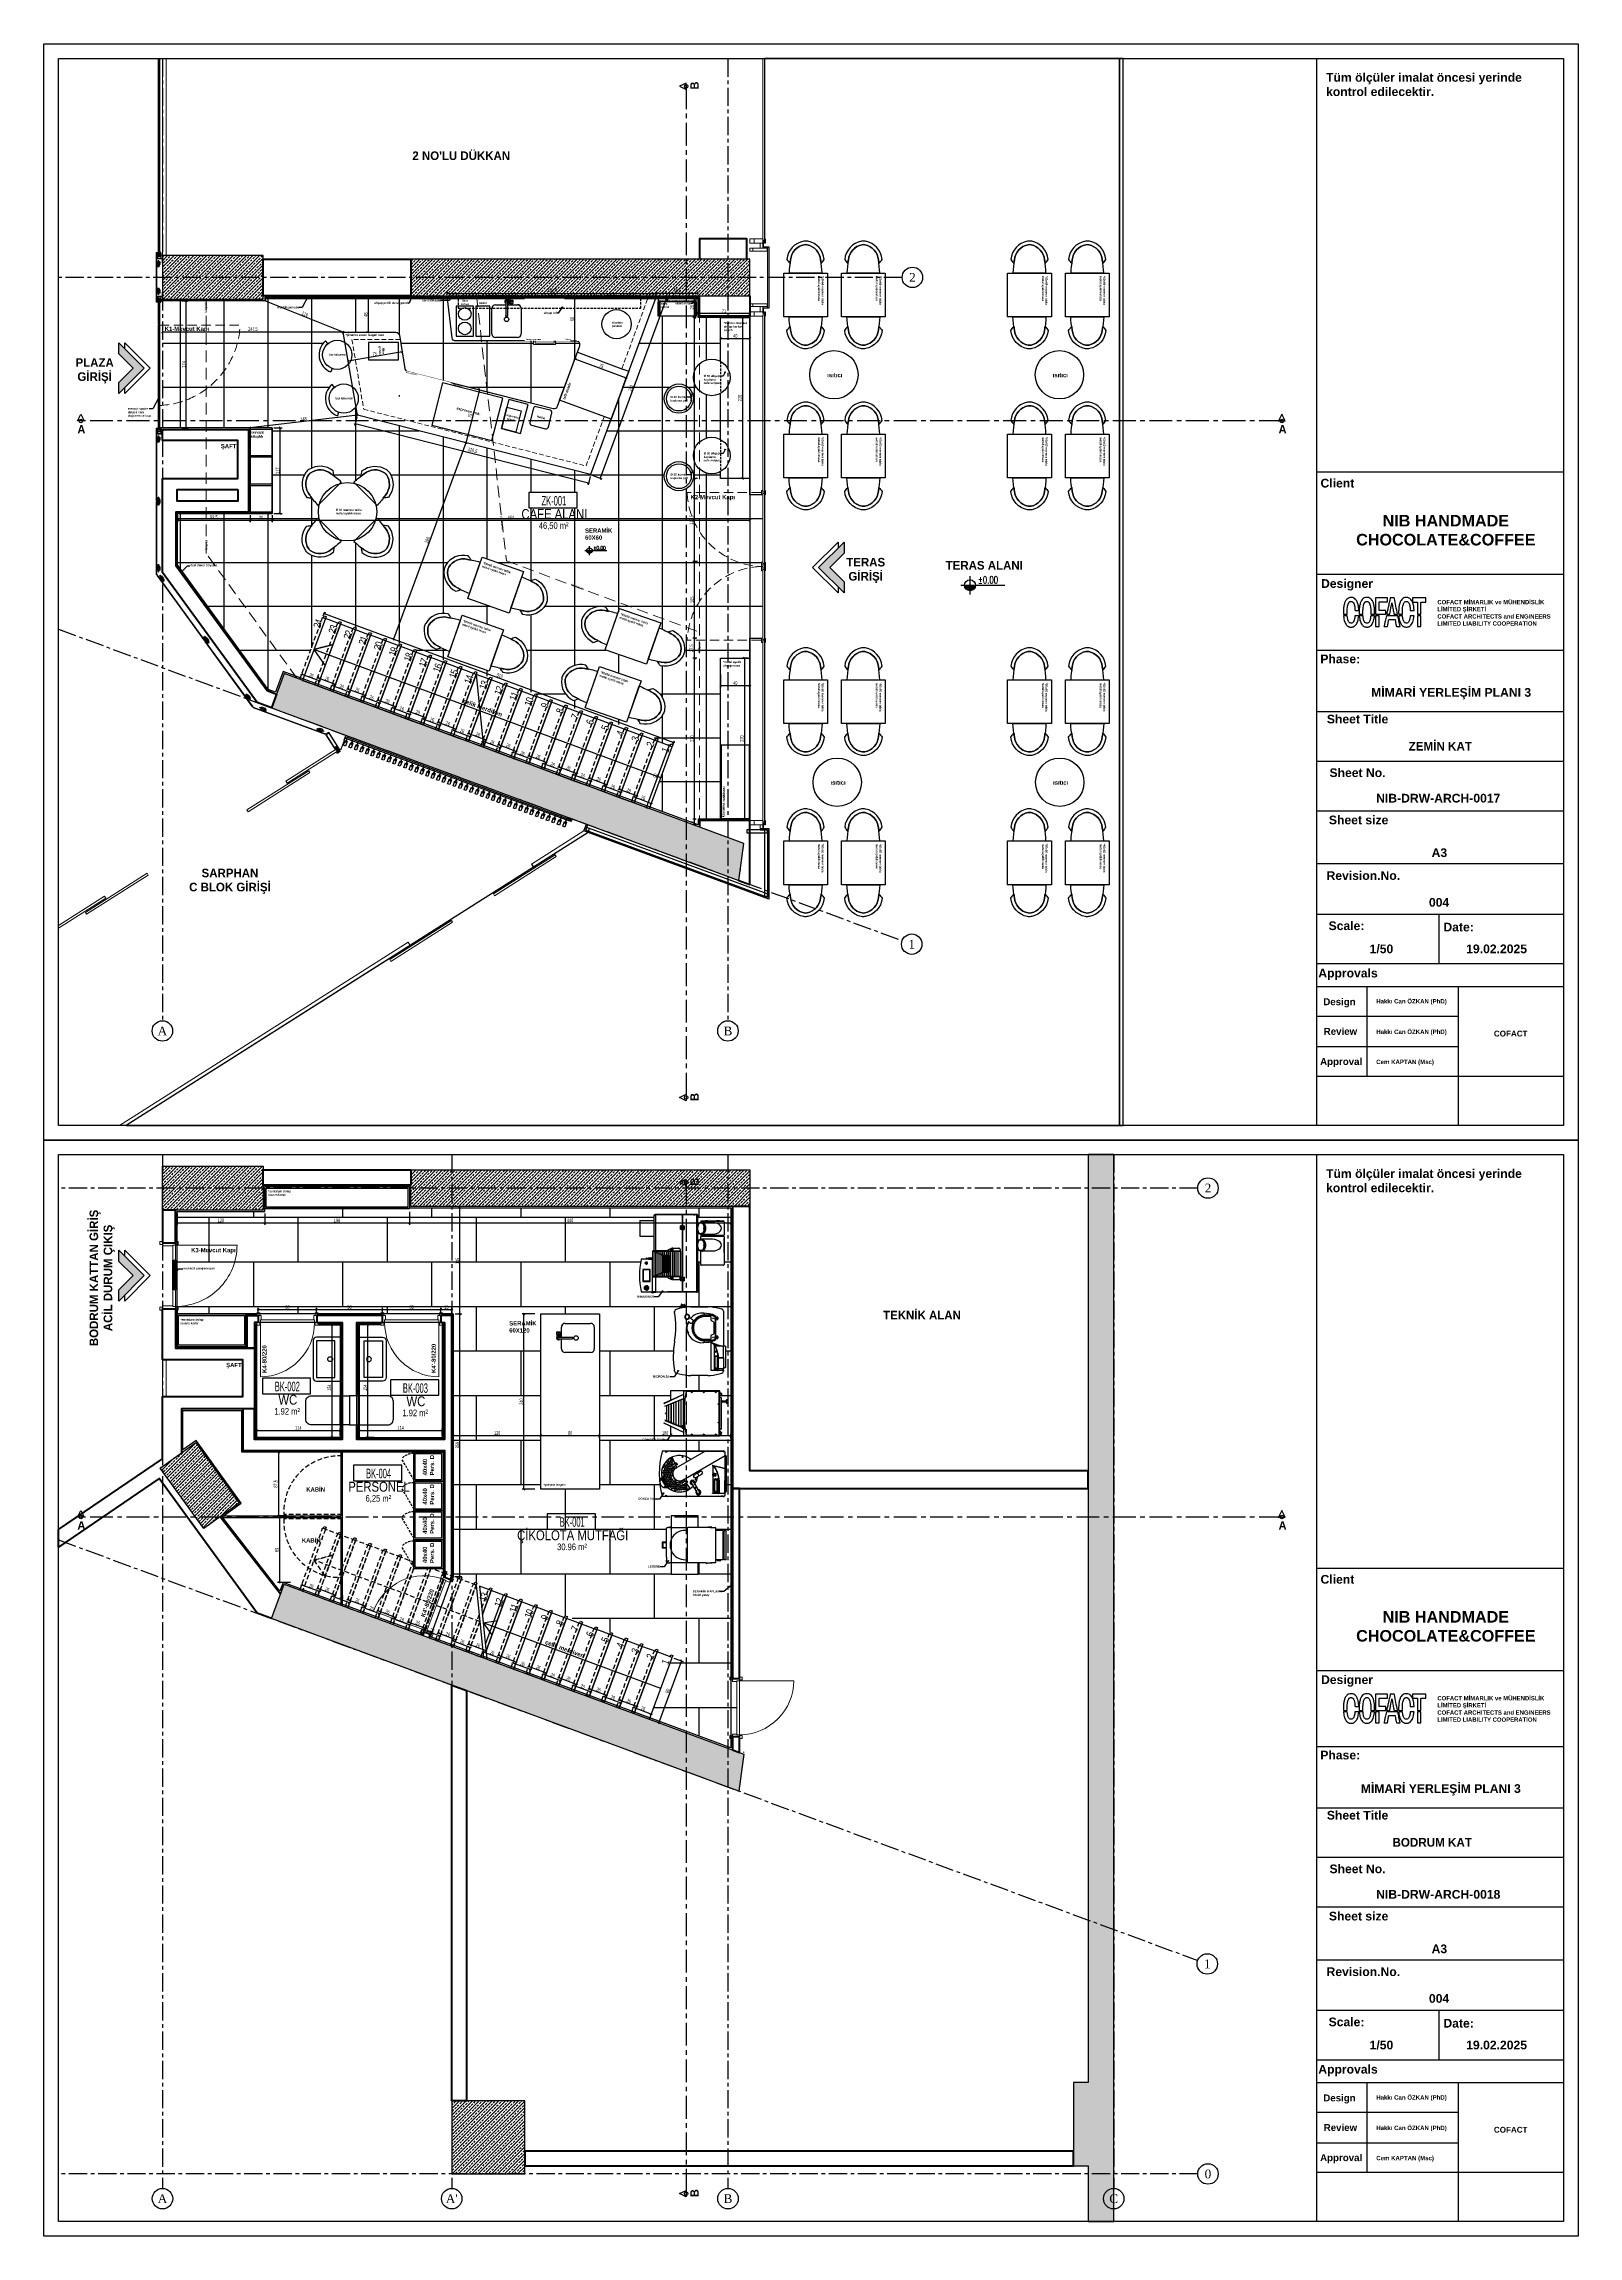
# Model space of a CAD drawing. Header units: millimetres. Extents: x 933584 to 974011, y 4545988 to 4553664.
# Drawn here: x 953802 to 955902, y 4548355 to 4551355 of the extents above; entities that cross this region are included whole.
import ezdxf
from ezdxf.enums import TextEntityAlignment as Align

# ---------------------------------------------------------------- set-up
doc = ezdxf.new("R2010")
doc.units = ezdxf.units.MM
doc.set_wipeout_variables(frame=1)
doc.header["$PDMODE"] = 35
for name, pattern in [('568_AVN_KES_01$0$HIDDEN', [0.375, 0.25, -0.125]), ('CENTER', [2, 1.25, -0.25, 0.25, -0.25]), ('CONTINUA', [0]), ('DOT2', [3.175, 0, -3.175]), ('HIDDEN', [9.525, 6.35, -3.175]), ('HIDDEN2', [4.7625, 3.175, -1.5875]), ('HIDDENX2', [19.05, 12.7, -6.35]), ('SLD-Solido', [0])]:
    doc.linetypes.add(name, pattern=pattern)
doc.layers.get('0').update_dxf_attribs({"color": 255})
doc.layers.get('Defpoints').update_dxf_attribs({"color": 8})
for name, color, linetype in [('0-CSX-CXS_20', 14, 'CENTER'), ('0-DMS-50', 143, 'Continuous'), ('0-EST-MEA', 10, 'Continuous'), ('0-HSL-HTC', 253, 'Continuous'), ('0-HSL-HTC_200', 1, 'Continuous'), ('0-HSL-SLD', 252, 'Continuous'), ('0-LNS-SLN', 6, 'Continuous'), ('0-LNS-SPL', 13, '568_AVN_KES_01$0$HIDDEN'), ('0-LNS-VLF', 11, 'Continuous'), ('0-TXT-NRS', 6, 'Continuous'), ('0-TXT-NXS', 7, 'Continuous'), ('0-TXT-PBX', 6, 'Continuous'), ('0-TXT-PLV_50', 3, 'Continuous'), ('0-TXT-PTX_50', 8, 'Continuous'), ('0-TXT-XBX_20', 3, 'Continuous'), ('2-SPS-RCN', 2, 'Continuous'), ('7-DCR-FRN', 8, 'Continuous'), ('8-KBT-KEQ', 4, 'Continuous'), ('N_Mlz-Fitil', 10, 'Continuous'), ('Ytong', 34, 'Continuous')]:
    doc.layers.add(name, color=color, linetype=linetype)
for name, color, linetype, lineweight in [('2-SPS-IBW', 5, 'Continuous', 40), ('3-OPN-WDR', 4, 'Continuous', 18), ('al', 7, 'Continuous', 5), ('cam kolon', 80, 'Continuous', 25), ('cl', 7, 'Continuous', 5), ('CM', 4, 'Continuous', 5), ('DOĞRAMA', 8, 'Continuous', 15), ('FT', 1, 'Continuous', 0), ('mimariKIRIS', 251, 'HIDDEN2', 0), ('PL', 1, 'Continuous', 5), ('S_PROFILE-M.', 130, 'Continuous', 0), ('S_WOOD', 72, 'Continuous', 0), ('SFP CAM', 8, 'Continuous', 9), ('SFP DUVAR', 8, 'Continuous', 30), ('VD', 11, 'Continuous', 5), ('VDK', 11, 'HIDDEN', 5), ('WNG-02-METAL', 71, 'Continuous', 15), ('WNG-08-WIREDUCT', 120, 'Continuous', 15)]:
    doc.layers.add(name, color=color, linetype=linetype, lineweight=lineweight)
doc.styles.add('139_UYG_PLN$0$Dumankaya_fikirtepe_VAZIYET_PLANI$0$Standard', font='arial.ttf')
doc.styles.add('Century Gothic_B_3', font='GOTHICB.TTF', dxfattribs={"height": 4})
doc.styles.add('dim_romans_50', font='swissl.ttf', dxfattribs={"width": 0.6, "height": 5})
doc.styles.add('MAHAL YAZISI', font='ARIALN.TTF', dxfattribs={"width": 0.8})
doc.styles.get("Standard").update_dxf_attribs({"font": 'times.ttf'})
doc.styles.add('T_General', font='simplxtw.shx', dxfattribs={"width": 0.7, "height": 200})
doc.dimstyles.new('ONK_dim 1_50', dxfattribs={"dimscale": 5, "dimtxt": 4, "dimasz": 0.5, "dimexe": 0.5, "dimexo": 0.5, "dimgap": 0.2, "dimtad": 1, "dimdec": 1, "dimrnd": 0.5, "dimzin": 9, "dimtxsty": 'dim_romans_50', "dimblk": 'OBLIQUE', "dimcen": 1, "dimclre": 256, "dimclrt": 256, "dimazin": 2, "dimtfac": 1, "dimtdec": 1, "dimtix": 1, "dimtmove": 2, "dimatfit": 3, "dimldrblk": 'OBLIQUE', "dimfxl": 3, "dimfxlon": 1, "dimarcsym": 0})
pattern_1 = [(45, (935939.6384, 4550274.5564), (-4.490128, 4.490128), []), (45, (935944.1285, 4550274.5564), (-4.490128, 4.490128), [3.175, -1.5875])]
pattern_2 = [(45, (935301.9395, 4553293.885), (-4.490128, 4.490128), []), (45, (935306.4297, 4553293.885), (-4.490128, 4.490128), [3.175, -1.5875])]

msp = doc.modelspace()

# ---------------------------------------------------------------- texts
at = {"color": 0, "attachment_point": 1, "line_spacing_factor": 0.984502, "style": 'Century Gothic_B_3'}
for s, insert, char_height, width in [('\\pxql;{\\fArial|b1|i0|c0|p34;Tüm ölçüler imalat öncesi yerinde kontrol edilecektir.}', (955556.49, 4551315.43), 11.9034, 324.3298), ('\\pxqr;{\\fArial|b1|i0|c0|p34;Client}', (955006.94, 4550760.21), 11.9034, 588.1338), ('\\pxqc;{\\fArial|b1|i0|c0|p34;NIB HANDMADE CHOCOLATE&COFFEE}', (955556.95, 4550710.81), 15.8192, 326.8702), ('\\pxqr;{\\fArial|b1|i0|c0|p34;Designer}', (955032.61, 4550622.88), 11.9034, 588.1338), ('{\\fFranklin Gothic Medium|b1|i0|c162|p34;COFACT MİMARLIK ve MÜHENDİSLİK}\\P{\\fFranklin Gothic Medium|b1|i0|c162|p34;LİMİTED ŞİRKETİ}', (955708.81, 4550594.41), 5.8729, 228.8091), ('\\pxql;{\\fFranklin Gothic Book|b1|i0|c162|p34;COFACT ARCHITECTS and ENGINEERS\\PLIMITED LIABILITY COOPERATION}', (955708.81, 4550574.82), 5.8729, 228.8091), ('\\pxqr;{\\fArial|b1|i0|c0|p34;Phase:}', (955014.95, 4550519.69), 11.9034, 588.1338), ('\\pxqr;{\\fArial|b1|i0|c0|p34;MİMARİ YERLEŞİM PLANI 3}', (955249, 4550473.85), 11.9034, 588.1338), ('\\pxqr;{\\fArial|b1|i0|c0|p34;Sheet Title}', (955053.5, 4550437.39), 11.9034, 588.1338), ('\\pxi-2,l3,qr,t3;ZEMİN KAT', (955167.99, 4550400.25), 11.9034, 588.1338), ('\\pxqr;{\\fArial|b1|i0|c0|p34;Sheet No.}', (955049.71, 4550363.96), 11.9034, 588.1338), ('\\pxqr;{\\fArial|b1|i0|c0|p34;NIB-DRW-ARCH-0017}', (955206.86, 4550329.11), 11.9034, 588.1338), ('\\pxqr;{\\fArial|b1|i0|c0|p34;Sheet size}', (955053.55, 4550299.31), 11.9034, 588.1338), ('\\pxqr;{\\fArial|b1|i0|c0|p34;A3}', (955134.05, 4550254.51), 11.9034, 588.1338), ('\\pxqr;{\\fArial|b1|i0|c0|p34;Revision.No.}', (955069.66, 4550223.23), 11.9034, 588.1338), ('\\pxqr;{\\fArial|b1|i0|c0|p34;00\\fArial|b1|i0|c162|p34;4}', (955136.86, 4550186.59), 11.9034, 588.1338), ('\\pxqr;{\\fArial|b1|i0|c0|p34;Scale:}', (955020.78, 4550154.54), 11.9034, 588.1338), ('\\pxqr;{\\fArial|b1|i0|c0|p34;Date:}', (955170.5, 4550152.75), 11.9034, 588.1338), ('\\pxqr;{\\fArial|b1|i0|c0|p34;1/50}', (955060.32, 4550122.92), 11.9034, 588.1338), ('\\pxqr;{\\fArial|b1|i0|c162|p34;19\\fArial|b1|i0|c0|p34;.02.202\\fArial|b1|i0|c162|p34;5}', (955243.34, 4550122.92), 11.9034, 588.1338), ('\\pxqr;{\\fArial|b1|i0|c0|p34;Approvals}', (955039, 4550089.77), 11.9034, 588.1338), ('\\pxqr;{\\fArial|b1|i0|c0|p34;Design}', (955008.8, 4550049.34), 9.5085, 588.1338), ('{\\fArial|b1|i0|c0|p34;\\W9.71336;   }{\\fArial|b1|i0|c0|p34;Hakkı Can ÖZKAN (PhD)}', (955557.83, 4550048.17), 5.9517, 163.4351), ('\\pxqr;{\\fArial|b1|i0|c0|p34;Review}', (955010.87, 4550008.82), 9.5085, 588.1338), ('{\\fArial|b1|i0|c0|p34;\\W9.71336;   }{\\fArial|b1|i0|c0|p34;Hakkı Can ÖZKAN (PhD)}', (955557.83, 4550006.45), 5.9517, 163.4351), ('\\pxqc;{\\fArial|b1|i0|c0|p34;COFACT}', (955645.73, 4550004.97), 7.9096, 326.8702), ('\\pxqr;{\\fArial|b1|i0|c0|p34;Approval}', (955017.77, 4549967.54), 9.5085, 588.1338), ('{\\W9.71336;\\fArial|b1|i0|c0|p34;   \\W1;Cem KAPTAN (Msc)}', (955557.83, 4549965.25), 5.9517, 163.4351), ('\\pxql;{\\fArial|b1|i0|c0|p34;Tüm ölçüler imalat öncesi yerinde kontrol edilecektir.}', (955556.49, 4549815.43), 11.9034, 324.3298), ('\\pxqr;{\\fArial|b1|i0|c0|p34;Client}', (955006.94, 4549260.21), 11.9034, 588.1338), ('\\pxqc;{\\fArial|b1|i0|c0|p34;NIB HANDMADE CHOCOLATE&COFFEE}', (955556.95, 4549210.81), 15.8192, 326.8702), ('\\pxqr;{\\fArial|b1|i0|c0|p34;Designer}', (955032.61, 4549122.88), 11.9034, 588.1338), ('{\\fFranklin Gothic Medium|b1|i0|c162|p34;COFACT MİMARLIK ve MÜHENDİSLİK}\\P{\\fFranklin Gothic Medium|b1|i0|c162|p34;LİMİTED ŞİRKETİ}', (955708.81, 4549094.41), 5.8729, 228.8091), ('\\pxql;{\\fFranklin Gothic Book|b1|i0|c162|p34;COFACT ARCHITECTS and ENGINEERS\\PLIMITED LIABILITY COOPERATION}', (955708.81, 4549074.82), 5.8729, 228.8091), ('\\pxqr;{\\fArial|b1|i0|c0|p34;Phase:}', (955014.95, 4549019.69), 11.9034, 588.1338), ('\\pxqr;{\\fArial|b1|i0|c0|p34;MİMARİ YERLEŞİM PLANI 3}', (955234.86, 4548973.85), 11.9034, 588.1338), ('\\pxqr;{\\fArial|b1|i0|c0|p34;Sheet Title}', (955053.5, 4548937.39), 11.9034, 588.1338), ('\\pxi-2,l3,qr,t3;BODRUM KAT', (955167.99, 4548900.25), 11.9034, 588.1338), ('\\pxqr;{\\fArial|b1|i0|c0|p34;Sheet No.}', (955049.71, 4548863.96), 11.9034, 588.1338), ('\\pxqr;{\\fArial|b1|i0|c0|p34;NIB-DRW-ARCH-0018}', (955206.86, 4548829.11), 11.9034, 588.1338), ('\\pxqr;{\\fArial|b1|i0|c0|p34;Sheet size}', (955053.55, 4548799.31), 11.9034, 588.1338), ('\\pxqr;{\\fArial|b1|i0|c0|p34;A3}', (955134.05, 4548754.51), 11.9034, 588.1338), ('\\pxqr;{\\fArial|b1|i0|c0|p34;Revision.No.}', (955069.66, 4548723.23), 11.9034, 588.1338), ('\\pxqr;{\\fArial|b1|i0|c0|p34;00\\fArial|b1|i0|c162|p34;4}', (955136.86, 4548686.59), 11.9034, 588.1338), ('\\pxqr;{\\fArial|b1|i0|c0|p34;Scale:}', (955020.78, 4548654.54), 11.9034, 588.1338), ('\\pxqr;{\\fArial|b1|i0|c0|p34;Date:}', (955170.5, 4548652.75), 11.9034, 588.1338), ('\\pxqr;{\\fArial|b1|i0|c0|p34;1/50}', (955060.32, 4548622.92), 11.9034, 588.1338), ('\\pxqr;{\\fArial|b1|i0|c162|p34;19\\fArial|b1|i0|c0|p34;.02.202\\fArial|b1|i0|c162|p34;5}', (955243.34, 4548622.92), 11.9034, 588.1338), ('\\pxqr;{\\fArial|b1|i0|c0|p34;Approvals}', (955039, 4548589.77), 11.9034, 588.1338), ('\\pxqr;{\\fArial|b1|i0|c0|p34;Design}', (955008.8, 4548549.34), 9.5085, 588.1338), ('{\\fArial|b1|i0|c0|p34;\\W9.71336;   }{\\fArial|b1|i0|c0|p34;Hakkı Can ÖZKAN (PhD)}', (955557.83, 4548548.17), 5.9517, 163.4351), ('\\pxqr;{\\fArial|b1|i0|c0|p34;Review}', (955010.87, 4548508.82), 9.5085, 588.1338), ('{\\fArial|b1|i0|c0|p34;\\W9.71336;   }{\\fArial|b1|i0|c0|p34;Hakkı Can ÖZKAN (PhD)}', (955557.83, 4548506.45), 5.9517, 163.4351), ('\\pxqc;{\\fArial|b1|i0|c0|p34;COFACT}', (955645.73, 4548504.97), 7.9096, 326.8702), ('\\pxqr;{\\fArial|b1|i0|c0|p34;Approval}', (955017.77, 4548467.54), 9.5085, 588.1338), ('{\\W9.71336;\\fArial|b1|i0|c0|p34;   \\W1;Cem KAPTAN (Msc)}', (955557.83, 4548465.25), 5.9517, 163.4351)]:
    msp.add_mtext(s, dxfattribs=dict(at, insert=insert, char_height=char_height, width=width))
at = {"char_height": 2.9364, "width": 95.455, "attachment_point": 1, "line_spacing_factor": 0.984502, "style": 'Century Gothic_B_3'}
for s, insert, rotation in [('\\pxql;{\\fFranklin Gothic Book|b1|i0|c162|p34;kiriş izi}', (954021.97, 4550987.83), 90), ('\\pxql;{\\fFranklin Gothic Book|b1|i0|c162|p34;üst kat izi}', (954427.81, 4550690.29), 96.6104), ('\\pxql;{\\fFranklin Gothic Book|b1|i0|c162|p34;kiriş izi}', (954022.26, 4550662.37), 90), ('\\pxql;{\\fFranklin Gothic Book|b1|i0|c162|p34;üst kat izi}', (954523.89, 4550616.96), 339.71355)]:
    msp.add_mtext(s, dxfattribs=dict(at, insert=insert, rotation=rotation))
at = {"linetype": 'HIDDEN', "ltscale": 0.5, "char_height": 2.9364, "width": 95.455, "attachment_point": 1, "line_spacing_factor": 0.984502, "style": 'Century Gothic_B_3'}
for insert in [(954108.39, 4549786.77), (953988.54, 4549611.01)]:
    msp.add_mtext('{\\fFranklin Gothic Book|b1|i0|c162|p34;*suntalam dolap\\Ptavana kadar}', dxfattribs=dict(at, insert=insert))
at = {"layer": '0-LNS-VLF', "linetype": 'HIDDEN', "ltscale": 0.5, "char_height": 2.9364, "width": 95.455, "attachment_point": 1, "line_spacing_factor": 0.984502, "style": 'Century Gothic_B_3'}
for s, insert in [('\\pxql;{\\fFranklin Gothic Book|b1|i0|c162|p34;raket ekran}', (954666.12, 4551001.86)), ('\\pxql;{\\fFranklin Gothic Book|b1|i0|c162|p34;elektrik panosu}', (954121.09, 4550996.31)), ('\\pxql;{\\fFranklin Gothic Book|b1|i0|c162|p34;*minder oturmalı\\Pahşap karkas\\Pbench}', (954732.15, 4550974.81)), ('\\pxql;{\\fFranklin Gothic Book|b1|i0|c162|p34;Ø 50 ahşap \\Pkaplama\\Pcafe sehpası}', (954704.63, 4550902.44)), ('\\pxql;{\\fFranklin Gothic Book|b1|i0|c162|p34;mevcut spider \\Pdetaylı cam\\Pdoğrama ve kapı}', (953916.62, 4550857.59)), ('\\pxql;{\\fFranklin Gothic Book|b1|i0|c162|p34;Ø 50 ahşap \\Pkaplama\\Pcafe sehpası}', (954704.63, 4550796.5)), ('\\pxql;{\\fFranklin Gothic Book|b1|i0|c162|p34;özel duvar boyama}', (954002.26, 4550643.47)), ('\\pxql;{\\fFranklin Gothic Book|b1|i0|c162|p34;*metal ayaklı \\Pahşap masa}', (954731.25, 4550511.01)), ('\\pxql;{\\fFranklin Gothic Book|b1|i0|c162|p34;menfezli yangın kapısı}', (953992.64, 4549681.17)), ('\\pxql;{\\fFranklin Gothic Book|b1|i0|c162|p34;WINNOWER}', (954613.37, 4549642.51)), ('\\pxql;{\\fFranklin Gothic Book|b1|i0|c162|p34;MICRON 25}', (954635.03, 4549533.26)), ('\\pxql;{\\fFranklin Gothic Book|b1|i0|c162|p34;GRINDER PLUS}', (954620.68, 4549446.74)), ('\\pxql;{\\fFranklin Gothic Book|b1|i0|c162|p34;CONCA 100}', (954615, 4549365.94)), ('\\pxql;{\\fFranklin Gothic Book|b1|i0|c162|p34;LEGEND}', (954628.47, 4549273.27)), ('\\pxql;{\\fFranklin Gothic Book|b1|i0|c162|p34;SERAMİK KAPLAMA\\P10x30 yatay}', (954689.63, 4549239.22))]:
    msp.add_mtext(s, dxfattribs=dict(at, insert=insert))
at = {"layer": '0-TXT-NXS', "char_height": 10, "attachment_point": 3, "rotation": 69.8726, "style": '139_UYG_PLN$0$Dumankaya_fikirtepe_VAZIYET_PLANI$0$Standard'}
for s, insert in [('{\\T0.8;\\fArial Narrow|b0|i0|c162|p34;24}', (954173.68, 4550568.38, 1.23)), ('{\\T0.8;\\fArial Narrow|b0|i0|c162|p34;23}', (954194.31, 4550560.75, 1.23)), ('{\\T0.8;\\fArial Narrow|b0|i0|c162|p34;22}', (954214.95, 4550553.13, 1.23)), ('{\\T0.8;\\fArial Narrow|b0|i0|c162|p34;21}', (954235.58, 4550545.5, 1.23)), ('{\\T0.8;\\fArial Narrow|b0|i0|c162|p34;20}', (954256.22, 4550537.87, 1.23)), ('{\\T0.8;\\fArial Narrow|b0|i0|c162|p34;19}', (954276.86, 4550530.25, 1.23)), ('{\\T0.8;\\fArial Narrow|b0|i0|c162|p34;11}', (954441.94, 4550469.24, 1.23)), ('{\\T0.8;\\fArial Narrow|b0|i0|c162|p34;10}', (954462.58, 4550461.61, 1.23)), ('{\\T0.8;\\fArial Narrow|b0|i0|c162|p34;2}', (954627.67, 4550400.6, 1.23)), ('{\\T0.8;\\fArial Narrow|b0|i0|c162|p34;1}', (954648.3, 4550392.98, 1.23)), ('{\\T0.8;\\fArial Narrow|b0|i0|c162|p34;13}', (954400.67, 4549236.52, 1.23)), ('{\\T0.8;\\fArial Narrow|b0|i0|c162|p34;12}', (954421.31, 4549228.9, 1.23)), ('{\\T0.8;\\fArial Narrow|b0|i0|c162|p34;11}', (954441.94, 4549221.27, 1.23)), ('{\\T0.8;\\fArial Narrow|b0|i0|c162|p34;10}', (954462.58, 4549213.64, 1.23)), ('{\\T0.8;\\fArial Narrow|b0|i0|c162|p34;9}', (954483.22, 4549206.02, 1.23)), ('{\\T0.8;\\fArial Narrow|b0|i0|c162|p34;8}', (954503.85, 4549198.39, 1.23)), ('{\\T0.8;\\fArial Narrow|b0|i0|c162|p34;7}', (954524.49, 4549190.77, 1.23)), ('{\\T0.8;\\fArial Narrow|b0|i0|c162|p34;6}', (954545.12, 4549183.14, 1.23)), ('{\\T0.8;\\fArial Narrow|b0|i0|c162|p34;5}', (954565.76, 4549175.51, 1.23)), ('{\\T0.8;\\fArial Narrow|b0|i0|c162|p34;4}', (954586.4, 4549167.89, 1.23)), ('{\\T0.8;\\fArial Narrow|b0|i0|c162|p34;3}', (954607.03, 4549160.26, 1.23)), ('{\\T0.8;\\fArial Narrow|b0|i0|c162|p34;2}', (954627.67, 4549152.64, 1.23)), ('{\\T0.8;\\fArial Narrow|b0|i0|c162|p34;1}', (954648.3, 4549145.01, 1.23))]:
    msp.add_mtext_dynamic_manual_height_columns(s, width=10, gutter_width=12.5, heights=[0], dxfattribs=dict(at, insert=insert))
at = {"layer": '0-TXT-XBX_20', "attachment_point": 1, "line_spacing_factor": 0.984502, "style": 'Century Gothic_B_3'}
for s, insert, char_height, width in [("\\pxql;{\\fFranklin Gothic Book|b1|i0|c162|p34;2 NO'LU DÜKKAN}", (954305.91, 4551208.23), 11.7458, 457.6183), ('\\pxql;{\\fFranklin Gothic Book|b1|i0|c162|p34;K1-Mevcut Kapı}', (953966.97, 4550968.41), 5.8729, 228.8091), ('\\pxqc;{\\fFranklin Gothic Book|b1|i0|c162|p34;PLAZA\\PGİRİŞİ}', (953642.22, 4550925.18), 11.7458, 457.6183), ('\\pxql;{\\fFranklin Gothic Book|b1|i0|c162|p34;ısıtıcı}', (954873.68, 4550905.11), 5.8729, 228.8091), ('\\pxql;{\\fFranklin Gothic Book|b1|i0|c162|p34;ısıtıcı}', (955182.34, 4550905.11), 5.8729, 228.8091), ('\\pxql;{\\fFranklin Gothic Book|b1|i0|c162|p34;ŞAFT}', (954043.82, 4550807.83), 5.8729, 228.8091), ('\\pxql;{\\fFranklin Gothic Book|b1|i0|c162|p34;K2-Mevcut Kapı}', (954686.61, 4550738.16), 5.8729, 228.8091), ('\\pxqc;{\\fFranklin Gothic Book|b1|i0|c162|p34;TERAS\\PGİRİŞİ}', (954697.53, 4550651.97), 11.7458, 457.6183), ('\\pxql;{\\fFranklin Gothic Book|b1|i0|c162|p34;TERAS ALANI}', (955035.86, 4550647.69), 11.7458, 457.6183), ('\\pxql;{\\fFranklin Gothic Book|b1|i0|c162|p34;ısıtıcı}', (954878.14, 4550347.49), 5.8729, 228.8091), ('\\pxql;{\\fFranklin Gothic Book|b1|i0|c162|p34;ısıtıcı}', (955182.79, 4550347.49), 5.8729, 228.8091), ('\\pxqc;{\\fFranklin Gothic Book|b1|i0|c162|p34;SARPHAN \\PC BLOK GİRİŞİ}', (953827.44, 4550226.68), 11.7458, 457.6183), ('\\pxql;{\\fFranklin Gothic Book|b1|i0|c162|p34;K3-Mevcut Kapı}', (954003.13, 4549707.68), 5.8729, 228.8091), ('{\\fFranklin Gothic Book|b1|i0|c162|p34;TEKNİK ALAN}', (954950.2, 4549621.66), 11.7458, 457.6183), ('\\pxql;{\\fFranklin Gothic Book|b1|i0|c162|p34;ŞAFT}', (954051.04, 4549550.44), 5.8729, 228.8091)]:
    msp.add_mtext(s, dxfattribs=dict(at, insert=insert, char_height=char_height, width=width))
at = {"layer": '0-TXT-XBX_20', "color": 0, "attachment_point": 1, "line_spacing_factor": 0.984502, "style": 'Century Gothic_B_3'}
for s, insert, char_height, width, rotation in [('{\\fFranklin Gothic Book|b1|i0|c162|p34;satış\\Pstandı}', (954646.05, 4551001.46), 2.819, 109.8284, 0), ('\\pxql;{\\fFranklin Gothic Book|b1|i0|c162|p34;servant\\Pkitaplık}', (954085.01, 4550825.74), 3.5237, 137.2855, 359.34077), ('\\pxql;{\\fFranklin Gothic Book|b1|i0|c162|p34;çelik merdiven}', (954376.85, 4550459.52), 5.8729, 228.8091, 339.71819), ('\\pxqc;{\\fFranklin Gothic Book|b1|i0|c162|p34;kavurma makinası}', (954729.21, 4550249.56), 3.5237, 137.2855, 89.31893), ('{\\fFranklin Gothic Book|b1|i0|c162|p34;*çalışma tezgahı}', (954485.38, 4549385.18), 2.819, 94.8284, 0), ('\\pxql;{\\fFranklin Gothic Book|b1|i0|c162|p34;çelik merdiven}', (954489.01, 4549171.46), 5.8729, 228.8091, 339.71819)]:
    msp.add_mtext(s, dxfattribs=dict(at, insert=insert, char_height=char_height, width=width, rotation=rotation))
at = {"layer": '0-TXT-XBX_20', "color": 0, "char_height": 5.8729, "attachment_point": 1, "line_spacing_factor": 0.984502, "style": 'Century Gothic_B_3'}
for s, insert, width in [('\\pxql;{\\fFranklin Gothic Book|b1|i0|c162|p34;SERAMİK \\P60X60}', (954542.21, 4550692.27), 228.8091), ('\\pxql;{\\fFranklin Gothic Book|b1|i0|c162|p34;SERAMİK \\P60X120}', (954438.45, 4549607.44), 228.8091), ('{\\fFranklin Gothic Book|b1|i0|c162|p34;KABİN}', (954160.67, 4549380.21), 233.8091), ('{\\fFranklin Gothic Book|b1|i0|c162|p34;KABİN}', (954154.6, 4549310.47), 233.8091)]:
    msp.add_mtext(s, dxfattribs=dict(at, insert=insert, width=width))
at = {"layer": '0-TXT-XBX_20', "attachment_point": 1, "line_spacing_factor": 0.984502, "style": 'Century Gothic_B_3'}
for s, insert, char_height, width, rotation in [('\\pxqc;{\\fFranklin Gothic Book|b1|i0|c162|p34;BODRUM KATTAN GİRİŞ\\PACİL DURUM ÇIKIŞ}', (953864.05, 4549437.83), 11.7458, 457.6183, 90), ("\\pxql;{\\fFranklin Gothic Book|b1|i0|c162|p34;K4'-80/220}", (954317.36, 4549203.8), 5.8729, 228.8091, 71.11244)]:
    msp.add_mtext(s, dxfattribs=dict(at, insert=insert, char_height=char_height, width=width, rotation=rotation))

# ---------------------------------------------------------------- blocks, each defined once
blk = doc.blocks.new('sandalye')
blk.add_lwpolyline([(20.7, -25.8, -0.018451), (21.4, -30.8, 0.045309), (25.6, -25.2, 0.32914), (3.2, -0.3, 0.07808), (-2.5, -0.2, 0.334929), (-25.5, -25.2, 0.045309), (-21.2, -30.8, -0.018068), (-20.5, -25.9, 0.020768), (-20.5, -25.7, -0.333547), (-1.7, -5.1, -0.074803), (2.2, -5.2, -0.32955)], format="xyb", close=True)
blk.add_lwpolyline([(22.7, -43.8, 0.023043), (20.7, -25.8, 0.32955), (2.2, -5.2, 0.074803), (-1.7, -5.1, 0.334755), (-20.5, -25.8, 0.023043), (-22.6, -43.8)], format="xyb")
blk.add_lwpolyline([(-22.6, -43.8), (22.7, -43.8)])
blk = doc.blocks.new('*U1025')
at = {"xscale": -1, "rotation": 270}
blk.add_blockref('sandalye', (21.9, -0.1), dxfattribs=at)
blk = doc.blocks.new('sdbdsfbs')
at = {"linetype": 'DOT2', "ltscale": 100000}
blk.add_wipeout([(934232.5, 4549375.5), (934192.5, 4549375.5), (934192.5, 4549375.5), (934192.5, 4549427.5), (934192.5, 4549427.5), (934192.6, 4549428.8), (934192.6, 4549428.8), (934192.7, 4549429.6), (934192.7, 4549429.6), (934193.2, 4549430.9), (934193.2, 4549430.9), (934194.2, 4549432.5), (934194.2, 4549432.5), (934195.5, 4549433.9), (934195.5, 4549433.9), (934196.8, 4549434.6), (934196.8, 4549434.6), (934198.3, 4549435.3), (934198.3, 4549435.3), (934199.7, 4549435.5), (934199.7, 4549435.5), (934200.5, 4549435.5), (934200.5, 4549435.5), (934224.5, 4549435.5), (934224.5, 4549435.5), (934225.2, 4549435.5), (934225.2, 4549435.5), (934226.3, 4549435.3), (934226.3, 4549435.3), (934227.7, 4549434.9), (934227.7, 4549434.9), (934229.9, 4549433.6), (934229.9, 4549433.6), (934231.5, 4549431.7), (934231.5, 4549431.7), (934232.4, 4549429.5), (934232.4, 4549429.5), (934232.6, 4549427.6), (934232.6, 4549427.6), (934232.5, 4549425.4), (934232.5, 4549425.4)], dxfattribs=at)
at = {"layer": '8-KBT-KEQ'}
blk.add_lwpolyline([(934192.5, 4549427.5), (934192.5, 4549375.5), (934232.5, 4549375.5), (934232.5, 4549427.5, 0.414214), (934224.5, 4549435.5), (934200.5, 4549435.5, 0.414214)], format="xyb", close=True, dxfattribs=at)
for points in [[(934232.5, 4549388.5), (934192.5, 4549388.5)], [(934232.5, 4549385.5), (934192.5, 4549385.5)]]:
    blk.add_lwpolyline(points, dxfattribs=at)
blk = doc.blocks.new('dfgdsg')
at = {"linetype": 'DOT2', "ltscale": 10000}
blk.add_wipeout([(934104.9, 4549469.7), (934104.9, 4549409.7), (934069.9, 4549409.7), (934068.8, 4549409.7), (934068, 4549409.9), (934066.9, 4549410.5), (934066, 4549411.3), (934065.4, 4549412.2), (934065.1, 4549412.9), (934064.9, 4549413.8), (934064.9, 4549414.7), (934064.9, 4549464.7), (934065, 4549465.5), (934065.2, 4549466.4), (934065.5, 4549467.1), (934066, 4549467.9), (934066.6, 4549468.5), (934067.5, 4549469.1), (934068.4, 4549469.5), (934069.4, 4549469.7), (934069.9, 4549469.7)], dxfattribs=at)
at = {"layer": '8-KBT-KEQ'}
blk.add_lwpolyline([(934064.9, 4549464.7), (934064.9, 4549414.7, 0.414214), (934069.9, 4549409.7), (934104.9, 4549409.7), (934104.9, 4549469.7), (934069.9, 4549469.7, 0.414214)], format="xyb", close=True, dxfattribs=at)
blk.add_lwpolyline([(934069.9, 4549464.7), (934069.9, 4549414.7), (934094.9, 4549414.7), (934094.9, 4549464.7)], close=True, dxfattribs=at)
blk.add_circle((934088.4, 4549439.7), 3.3, dxfattribs=at)
blk = doc.blocks.new('aksno_20')
at = {"layer": '0-TXT-XBX_20'}
blk.add_circle((0, 0), 7, dxfattribs=at)
blk.add_attdef('AKSNO', text='', height=6).set_placement((0, 0), align=Align.MIDDLE_CENTER)
blk = doc.blocks.new('ZVBXCB')
at = {"layer": '0-CSX-CXS_20', "ltscale": 20}
for p, q in [((933780.8, 4549789.6), (932221.5, 4549789.6)), ((933780.8, 4548440.5), (932221.5, 4548440.5))]:
    blk.add_line(p, q, dxfattribs=at)
for points in [[(932363.9, 4549835.4), (932363.9, 4548420.7)], [(932759.9, 4549835.4), (932759.9, 4548420.7)], [(933137.9, 4549835.4), (933137.9, 4548420.7)], [(933665.8, 4549835.4), (933665.8, 4548420.7)], [(932221.5, 4549308.2), (933780.8, 4548732.7)]]:
    blk.add_lwpolyline(points, dxfattribs=at)
at = {"layer": '0-TXT-XBX_20'}
ref = blk.add_blockref('aksno_20', (933794.8, 4549789.6), dxfattribs=dict(at, xscale=2, yscale=2, zscale=2))
ref.add_attrib('AKSNO', '2', dxfattribs={"color": 7, "height": 12}).set_placement((933794.8, 4549789.6), align=Align.MIDDLE_CENTER)
ref = blk.add_blockref('aksno_20', (933793.9, 4548727.9), dxfattribs=dict(at, xscale=2, yscale=2, zscale=2))
ref.add_attrib('AKSNO', '1', dxfattribs={"color": 7, "height": 12}).set_placement((933793.9, 4548727.9), align=Align.MIDDLE_CENTER)
ref = blk.add_blockref('aksno_20', (933794.8, 4548440.5), dxfattribs=dict(at, xscale=2, yscale=2, zscale=2))
ref.add_attrib('AKSNO', '0', dxfattribs={"color": 7, "height": 12}).set_placement((933794.8, 4548440.5), align=Align.MIDDLE_CENTER)
ref = blk.add_blockref('aksno_20', (932363.9, 4548406.7), dxfattribs=dict(at, xscale=2, yscale=2, zscale=2))
ref.add_attrib('AKSNO', 'A', dxfattribs={"color": 7, "height": 12}).set_placement((932363.9, 4548406.7), align=Align.MIDDLE_CENTER)
ref = blk.add_blockref('aksno_20', (932759.8, 4548406.7), dxfattribs=dict(at, xscale=2, yscale=2, zscale=2))
ref.add_attrib('AKSNO', "A'", dxfattribs={"color": 7, "height": 12}).set_placement((932759.8, 4548406.7), align=Align.MIDDLE_CENTER)
ref = blk.add_blockref('aksno_20', (933137.9, 4548406.7), dxfattribs=dict(at, xscale=2, yscale=2, zscale=2))
ref.add_attrib('AKSNO', 'B', dxfattribs={"color": 7, "height": 12}).set_placement((933137.9, 4548406.7), align=Align.MIDDLE_CENTER)
ref = blk.add_blockref('aksno_20', (933665.8, 4548406.7), dxfattribs=dict(at, xscale=2, yscale=2, zscale=2))
ref.add_attrib('AKSNO', 'C', dxfattribs={"color": 7, "height": 12}).set_placement((933665.8, 4548406.7), align=Align.MIDDLE_CENTER)
blk = doc.blocks.new('A$C252E1D81')
at = {"layer": 'DOĞRAMA', "color": 253, "true_color": 0xadadad}
for points in [[(6, 20), (0, 20), (0, 21), (6, 21)], [(0, 0), (6, 0), (6, 6), (0, 6)]]:
    blk.add_lwpolyline(points, close=True, dxfattribs=at)
blk.add_lwpolyline([(6, 6), (6, 18), (4, 18), (4, 20), (2, 20), (2, 18), (0, 18), (0, 6), (6, 6)], dxfattribs=at)
blk = doc.blocks.new('XVBZDVBZDVB')
at = {"layer": '3-OPN-WDR'}
for p, q in [((934681.8, 4554084.8), (934681.8, 4554335.4)), ((934683.8, 4554084.8), (934683.8, 4554335.4)), ((934687.8, 4554075.8), (934667.8, 4554075.8)), ((934667.8, 4554071.8), (934687.8, 4554071.8)), ((934681.8, 4554077.8), (934689.9, 4554077.8)), ((934682.4, 4554075.8), (934687.7, 4554075.8)), ((934683.8, 4554082.8), (934683.8, 4554084.8)), ((934687.9, 4553993.8), (934687.9, 4554077.8)), ((934689.9, 4553993.8), (934689.9, 4554077.8)), ((934667.8, 4553999.8), (934687.8, 4553999.8)), ((934687.8, 4553995.8), (934667.8, 4553995.8)), ((934681.8, 4553993.8), (934689.9, 4553993.8)), ((934681.8, 4553738.3), (934681.8, 4553984.8)), ((934682.4, 4553995.8), (934687.7, 4553995.8)), ((934683.8, 4553738.3), (934683.8, 4553985.8)), ((934681.8, 4553286.6), (934681.8, 4553740.3)), ((934683.8, 4553289.6), (934683.8, 4553740.3))]:
    blk.add_line(p, q, dxfattribs=at)
for points in [[(934667.8, 4554075.8), (934663.8, 4554075.8), (934663.8, 4554071.8), (934667.8, 4554071.8)], [(934681.8, 4554082.8), (934677.8, 4554082.8), (934677.8, 4554075.8), (934681.8, 4554075.8)], [(934687.7, 4554075.8), (934687.8, 4554075.8), (934687.8, 4554071.8), (934687.7, 4554071.8)], [(934667.8, 4553995.8), (934663.8, 4553995.8), (934663.8, 4553999.8), (934667.8, 4553999.8)], [(934681.8, 4553988.8), (934677.8, 4553988.8), (934677.8, 4553995.8), (934681.8, 4553995.8)], [(934687.7, 4553995.8), (934687.8, 4553995.8), (934687.8, 4553999.8), (934687.7, 4553999.8)], [(934683.8, 4553738.3), (934683.8, 4553744.3), (934684.8, 4553744.3), (934684.8, 4553738.3)], [(934683.8, 4553640.3), (934683.8, 4553646.3), (934684.8, 4553646.3), (934684.8, 4553640.3)], [(934683.8, 4553634.3), (934683.8, 4553640.3), (934684.8, 4553640.3), (934684.8, 4553634.3)], [(934683.8, 4553536.3), (934683.8, 4553542.3), (934684.8, 4553542.3), (934684.8, 4553536.3)], [(934681.8, 4553286.6), (934677.8, 4553286.6), (934677.8, 4553279.6), (934681.8, 4553279.6)]]:
    blk.add_lwpolyline(points, close=True, dxfattribs=at)
for points in [[(934679.8, 4553738.3), (934681.8, 4553738.3), (934681.8, 4553740.3), (934683.8, 4553740.3), (934683.8, 4553742.3), (934681.8, 4553742.3), (934681.8, 4553744.3), (934679.8, 4553744.3), (934679.8, 4553738.3)], [(934679.8, 4553640.3), (934681.8, 4553640.3), (934681.8, 4553642.3), (934683.8, 4553642.3), (934683.8, 4553644.3), (934681.8, 4553644.3), (934681.8, 4553646.3), (934679.8, 4553646.3), (934679.8, 4553640.3)], [(934679.8, 4553634.3), (934681.8, 4553634.3), (934681.8, 4553636.3), (934683.8, 4553636.3), (934683.8, 4553638.3), (934681.8, 4553638.3), (934681.8, 4553640.3), (934679.8, 4553640.3), (934679.8, 4553634.3)], [(934679.8, 4553536.3), (934681.8, 4553536.3), (934681.8, 4553538.3), (934683.8, 4553538.3), (934683.8, 4553540.3), (934681.8, 4553540.3), (934681.8, 4553542.3), (934679.8, 4553542.3), (934679.8, 4553536.3)]]:
    blk.add_lwpolyline(points, dxfattribs=at)
at = {"layer": 'DOĞRAMA', "color": 253, "true_color": 0xadadad}
for p, q in [((934663.8, 4553982.8), (934663.8, 4553988.8)), ((934663.8, 4553988.8), (934669.8, 4553988.8)), ((934669.8, 4553982.8), (934663.8, 4553982.8)), ((934669.8, 4553988.8), (934669.8, 4553982.8))]:
    blk.add_line(p, q, dxfattribs=at)
blk.add_lwpolyline([(934669.8, 4553988.8), (934681.8, 4553988.8), (934681.8, 4553986.8), (934683.8, 4553986.8), (934683.8, 4553984.8), (934681.8, 4553984.8), (934681.8, 4553982.8), (934669.8, 4553982.8), (934669.8, 4553988.8)], dxfattribs=at)
blk.add_lwpolyline([(934683.8, 4553988.8), (934683.8, 4553982.8), (934684.8, 4553982.8), (934684.8, 4553988.8)], close=True, dxfattribs=at)
at = {"layer": '3-OPN-WDR'}
for p, rotation in [((934663.8, 4554088.8), 270), ((934663.8, 4553292.6), 270.0000000133402)]:
    blk.add_blockref('A$C252E1D81', p, dxfattribs=dict(at, rotation=rotation))
blk = doc.blocks.new('kapı_multi2')
at = {"color": 8}
blk.add_lwpolyline([(3, 0), (3, 84, -0.414214), (87, 0, -1)], format="xyb", dxfattribs=at)
for points in [[(2, 3.5), (-2, 3.5), (-2, 0), (2, 0)], [(0, -18), (4, -18), (4, -4), (3, -4), (3, 0), (0, 0)], [(87, -4), (87, 0), (3, 0), (3, -4)], [(90, -18), (86, -18), (86, -4), (87, -4), (87, 0), (90, 0)], [(88, 3.5), (92, 3.5), (92, 0), (88, 0)], [(2, -21.5), (-2, -21.5), (-2, -18), (2, -18)], [(88, -21.5), (92, -21.5), (92, -18), (88, -18)]]:
    blk.add_lwpolyline(points, close=True)
blk = doc.blocks.new('DBXDB')
blk.add_lwpolyline([(939906.2, 4549896.9), (939906.2, 4549851.9)])
at = {"layer": '2-SPS-IBW'}
for points in [[(940246.2, 4549930.9), (940044.2, 4549930.9), (940044.2, 4549951.9), (940246.2, 4549951.9)], [(940322.2, 4549239.5), (940322.2, 4548677.9), (940302.2, 4548677.9), (940302.2, 4549246.9)], [(941153.2, 4548608.9), (941153.2, 4548608.9), (941153.2, 4548608.9), (940402.2, 4548608.9), (940402.2, 4548588.9), (941153.2, 4548588.9), (941153.2, 4548608.9)]]:
    blk.add_lwpolyline(points, close=True, dxfattribs=at)
for points in [[(939906.2, 4549851.9), (939924.2, 4549851.9), (939924.2, 4549896.9), (939906.2, 4549896.9), (939906.2, 4549851.9)], [(940686.2, 4549901.9), (940686.2, 4549515.9), (941173.2, 4549515.9), (941173.2, 4549539.9), (940710.2, 4549539.9), (940710.2, 4549901.9), (940686.2, 4549901.9)], [(939906.2, 4549691.9), (939906.2, 4549761.9), (939924.2, 4549761.9), (939924.2, 4549707.8), (940032.3, 4549707.8), (940032.3, 4549624.8), (939932.3, 4549624.8), (939932.3, 4549564.8)], [(940055.3, 4549338), (940035.6, 4549345.3), (939901.6, 4549529.4), (939763.8, 4549435.6), (939763.8, 4549459.8), (939906.2, 4549556.6), (939906.2, 4549641.9), (940016.2, 4549641.9), (940016.2, 4549691.9), (939906.2, 4549691.9)], [(940067.5, 4549371.1), (940067.5, 4549371.1), (939985.2, 4549477.3)]]:
    blk.add_lwpolyline(points, dxfattribs=at)
at = {"layer": '3-OPN-WDR'}
blk.add_lwpolyline([(939911.2, 4549691.9), (939906.2, 4549691.9), (939906.2, 4549641.9), (939911.2, 4549641.9)], close=True, dxfattribs=at)
at = {"layer": '3-OPN-WDR', "extrusion": (0, 0, -1), "xscale": -1, "zscale": -1, "rotation": 89.99999999999973}
blk.add_blockref('kapı_multi2', (-939924.2, 4549851.9), dxfattribs=at)
blk = doc.blocks.new('kapı_multi1')
at = {"color": 8}
blk.add_lwpolyline([(3, 0), (3, 74, -0.414214), (77, 0, -1)], format="xyb", dxfattribs=at)
for points in [[(2, 3.5), (-2, 3.5), (-2, 0), (2, 0)], [(0, -10), (4, -10), (4, -4), (3, -4), (3, 0), (0, 0)], [(77, -4), (77, 0), (3, 0), (3, -4)], [(80, -10), (76, -10), (76, -4), (77, -4), (77, 0), (80, 0)], [(78, 3.5), (82, 3.5), (82, 0), (78, 0)], [(2, -13.5), (-2, -13.5), (-2, -10), (2, -10)], [(78, -13.5), (82, -13.5), (82, -10), (78, -10)]]:
    blk.add_lwpolyline(points, close=True)
blk = doc.blocks.new('ZVBXZDVB')
at = {"layer": '0-CSX-CXS_20', "ltscale": 20}
blk.add_line((934876.3, 4552535.8), (933721.5, 4552535.8), dxfattribs=at)
for points in [[(933863.8, 4552835.4), (933863.8, 4551518.6)], [(934637.8, 4552835.4), (934637.8, 4551518.6)], [(933721.5, 4552054.4), (934876.3, 4551628.2)]]:
    blk.add_lwpolyline(points, dxfattribs=at)
at = {"layer": '0-TXT-XBX_20'}
ref = blk.add_blockref('aksno_20', (934890.3, 4552535.8), dxfattribs=dict(at, xscale=2, yscale=2, zscale=2))
ref.add_attrib('AKSNO', '2', dxfattribs={"color": 7, "height": 12}).set_placement((934890.3, 4552535.8), align=Align.MIDDLE_CENTER)
ref = blk.add_blockref('aksno_20', (934889.4, 4551623.4), dxfattribs=dict(at, xscale=2, yscale=2, zscale=2))
ref.add_attrib('AKSNO', '1', dxfattribs={"color": 7, "height": 12}).set_placement((934889.4, 4551623.4), align=Align.MIDDLE_CENTER)
ref = blk.add_blockref('aksno_20', (933863.8, 4551504.6), dxfattribs=dict(at, xscale=2, yscale=2, zscale=2))
ref.add_attrib('AKSNO', 'A', dxfattribs={"color": 7, "height": 12}).set_placement((933863.8, 4551504.6), align=Align.MIDDLE_CENTER)
ref = blk.add_blockref('aksno_20', (934637.8, 4551504.6), dxfattribs=dict(at, xscale=2, yscale=2, zscale=2))
ref.add_attrib('AKSNO', 'B', dxfattribs={"color": 7, "height": 12}).set_placement((934637.8, 4551504.6), align=Align.MIDDLE_CENTER)
blk = doc.blocks.new('PLV-FNS')
h = blk.add_hatch(color=8)
edge = h.paths.add_edge_path()
edge.add_arc((0, 0), 150, 180, 0)
edge.add_line((150, 0), (-150, 0))
for p, q in [((-250, 0), (950, 0)), ((0, -250), (0, 250))]:
    blk.add_line(p, q)
blk.add_circle((0, 0), 150)
at = {"color": 8, "style": 'T_General', "width": 0.7}
for tag, p in [('INCE', (217, 50)), ('KABA', (217, -250))]:
    blk.add_attdef(tag, p, '', height=200, dxfattribs=at)
blk = doc.blocks.new('DVSBCXVBXVB')
h = blk.add_hatch(color=256)
h.dxf.hatch_style = 1
h.paths.add_polyline_path([(934200.7, 4550248.4), (934181.2, 4550268), (934161.7, 4550248.4), (934146.4, 4550248.4), (934181.2, 4550283.3), (934216, 4550248.4)])
for points in [[(934154.6, 4550256.7), (934146.4, 4550256.7), (934181.2, 4550291.5), (934216, 4550256.7), (934207.7, 4550256.7)], [(934200.7, 4550248.4), (934181.2, 4550268), (934161.7, 4550248.4), (934146.4, 4550248.4), (934181.2, 4550283.3), (934216, 4550248.4), (934200.7, 4550248.4)]]:
    blk.add_lwpolyline(points)
blk = doc.blocks.new('MAHAL_KODU')
at = {"layer": '0-TXT-PTX_50'}
blk.add_attdef('ALAN', text='', height=0.2, dxfattribs=at).set_placement((0, -0.95), align=Align.MIDDLE_CENTER)
at = {"linetype": 'DOT2', "ltscale": 10000}
blk.add_wipeout([(-0.748, 0.049), (0.721, 0.049), (0.722, -0.423), (-0.752, -0.425)], dxfattribs=at)
at = {"layer": '0-TXT-PBX'}
blk.add_lwpolyline([(-0.748, -0.422), (0.721, -0.422), (0.721, 0.049), (-0.748, 0.049)], close=True, dxfattribs=at)
at = {"layer": '0-TXT-PTX_50'}
for tag, p in [('MAHAL_KODU', (0, -0.2)), ('MEKAN_ADI', (0, -0.65))]:
    blk.add_attdef(tag, text='', height=0.3, dxfattribs=at).set_placement(p, align=Align.MIDDLE_CENTER)
blk = doc.blocks.new('xcvxcbv-flatten-1')
at = {"layer": '2-SPS-IBW'}
for points in [[(934663.8, 4551223.5), (934663.8, 4551251.5), (934598.8, 4551251.5), (934598.8, 4551223.5)], [(934667.8, 4551173.5), (934667.8, 4551145.5), (934598.8, 4551145.5), (934598.8, 4551173.5)], [(934013, 4550609.6), (933993.3, 4550616.9), (933863.8, 4550794.7), (933863.8, 4550923.5), (933966.8, 4550923.5), (933966.8, 4550975.5), (933863.8, 4550975.5), (933863.8, 4550990.5), (933981.8, 4550990.5), (933981.8, 4550877.5), (933882.3, 4550877.5), (933882.3, 4550804.5), (934007.1, 4550633.1), (934019.9, 4550628.4), (934013, 4550609.6)], [(933966.8, 4550908.5), (933966.8, 4550892.5), (933883.8, 4550892.5), (933883.8, 4550908.5), (933966.8, 4550908.5)], [(934652.9, 4550373.4), (934667.8, 4550367.9), (934667.8, 4550455.4), (934598.8, 4550455.4), (934598.8, 4550446.4)]]:
    blk.add_lwpolyline(points, dxfattribs=at)
blk.add_lwpolyline([(934203.8, 4551173.5), (934001.8, 4551173.5), (934001.8, 4551223.5), (934203.8, 4551223.5)], close=True, dxfattribs=at)
blk = doc.blocks.new('809200-flatten-1')
at = {"layer": 'FT'}
for points in [[(-0.8, -0.3), (-0.8, -0.3, -0.388879), (-0.8, -0.3), (-0.7, -0.5, -0.493145), (-0.7, -0.5), (-0.8, -0.5, 0.065543), (-0.8, -0.5), (-0.9, -0.6, 0.414214), (-0.9, -0.6), (-0.5, -1.3), (-0.5, -1.4, 0.719515), (-0.5, -1.4), (-0.4, -1.3), (-0.3, -1.2, 0.043809), (0.4, -0.8, 1.011469), (0.3, -0.8, -0.097794), (-0.2, -1, -0.52267), (-0.2, -1, -0.386536), (-0.2, -0.9, 0.128678), (0.3, -0.8, -0.414214), (0.4, -0.8), (0.4, -0.8, 0.414214), (0.4, -0.8), (0.5, -0.8, 0.414214), (0.5, -0.7), (0.5, -0.6, -0.405243), (0.5, -0.6), (1, -0.2, 0.969739), (0.9, -0.1), (0.4, -0.5, -0.405243), (0.3, -0.4), (0, 0, 0.414214), (0, 0), (-0.1, -0.1), (-0.2, -0.2, -0.493145), (-0.2, -0.1), (-0.3, 0, -0.388879), (-0.3, 0), (-0.3, 0, 0.63707), (-0.3, 0.1), (-0.5, 0.1, 0.24542), (-0.5, 0.1, -0.08886), (-0.8, -0.1, 0.24542), (-0.8, -0.1), (-0.9, -0.3, 0.63707)], [(-0.7, -0.2, 0.045337), (-0.5, 0, -0.441009), (-0.4, -0.1), (-0.3, -0.2), (-0.3, -0.5, -0.63707), (-0.4, -0.5), (-0.6, -0.4), (-0.7, -0.2, -0.441009)], [(-0.5, -0.7), (-0.6, -0.7, 0.414214), (-0.6, -0.8), (-0.5, -0.9, 0.414214), (-0.5, -0.9), (-0.3, -0.8, 0.505083), (-0.3, -0.7), (-0.5, -0.7, 0.32883)], [(-0.1, -0.4), (0, -0.3, -0.414214), (0, -0.3), (0.1, -0.5, -0.414214), (0.1, -0.5), (-0.1, -0.6, -0.505083), (-0.1, -0.6), (-0.1, -0.4, -0.32883)]]:
    blk.add_lwpolyline(points, format="xyb", close=True, dxfattribs=at)
blk = doc.blocks.new('IZOLATOR-flatten-1')
at = {"layer": 'N_Mlz-Fitil'}
for points in [[(-94.3, -1975.7), (-94.3, -1975.5, -1), (-94.2, -1975.5), (-94.2, -1975.7), (-94, -1976), (-94, -1976.1), (-93.9, -1976.3, -0.414214), (-93.9, -1976.5), (-93.9, -1976.5, 0.414214), (-93.9, -1976.6), (-93.7, -1976.9, 0.57735), (-93.6, -1976.9), (-93.5, -1976.7, -0.267949), (-93.4, -1976.6), (-93.1, -1976.6, 0.57735), (-93, -1976.5), (-93.3, -1976.1, 0.414214), (-93.3, -1976.1), (-93.4, -1976.2, -0.414214), (-93.5, -1976.1), (-93.7, -1975.9), (-93.7, -1975.9), (-94, -1975.5), (-94.1, -1975.4, -1), (-94.1, -1975.4), (-93.9, -1975.5), (-93.8, -1975.7), (-93.5, -1975.8, -0.57735), (-93.5, -1975.9), (-93.5, -1975.9), (-93.5, -1976, 0.414214), (-93.4, -1976), (-93.3, -1975.9, -0.414214), (-93.2, -1975.9), (-92.1, -1977.6, -0.414214), (-92.2, -1977.7), (-92.3, -1977.8, -0.414214), (-92.3, -1977.8), (-92.4, -1977.7), (-92.3, -1977.6), (-92.4, -1977.5), (-92.4, -1977.5), (-92.6, -1977.2, 0.267949), (-92.6, -1977.2), (-93.1, -1977.2), (-93.3, -1977.6, 0.267949), (-93.3, -1977.6), (-93.1, -1977.9), (-93.1, -1978), (-93, -1978.1), (-92.9, -1978), (-92.9, -1978.1, -0.414214), (-92.9, -1978.1), (-93, -1978.2, -0.414214), (-93.1, -1978.2), (-94.2, -1976.5, -0.414214), (-94.1, -1976.5), (-94, -1976.4, 0.414214), (-94, -1976.3), (-94.1, -1976.2), (-94.1, -1976.3, -0.57735), (-94.1, -1976.2), (-94.1, -1976)], [(-93.4, -1977.4, 0.57735), (-93.3, -1977.4), (-93.2, -1977.2, -0.267949), (-93, -1977.1), (-92.8, -1977.1, 0.57735), (-92.7, -1977), (-92.9, -1976.7, 0.267949), (-92.9, -1976.7), (-93.4, -1976.7), (-93.6, -1977.1, 0.267949), (-93.6, -1977.1)]]:
    blk.add_lwpolyline(points, format="xyb", close=True, dxfattribs=at)
blk = doc.blocks.new('809200-flatten-2')
at = {"layer": 'FT'}
for points in [[(0.7, 0.6), (0.6, 0.6, 0.388879), (0.6, 0.5), (0.7, 0.4, 0.493145), (0.7, 0.4), (0.8, 0.5, -0.065543), (0.8, 0.5), (0.9, 0.6, -0.414214), (1, 0.6), (1.4, -0.1), (1.4, -0.1, -0.719515), (1.4, -0.2), (1.3, -0.2), (1.2, -0.3, -0.043809), (0.6, -0.7, -1.011469), (0.6, -0.6, 0.097794), (1, -0.3, 0.52267), (1, -0.2, 0.386536), (0.9, -0.3, -0.128678), (0.6, -0.6, 0.414214), (0.5, -0.7), (0.6, -0.7, -0.414214), (0.5, -0.7), (0.5, -0.8, -0.414214), (0.4, -0.8), (0.4, -0.7, 0.405243), (0.3, -0.7), (-0.2, -1, -0.969739), (-0.3, -0.9), (0.2, -0.6, 0.405243), (0.3, -0.5), (0, 0, -0.414214), (0, 0), (0.1, 0.1), (0.2, 0.1, 0.493145), (0.2, 0.1), (0.2, 0.3, 0.388879), (0.1, 0.3), (0.1, 0.3, -0.63707), (0.1, 0.3), (0.1, 0.5, -0.24542), (0.1, 0.5, 0.08886), (0.4, 0.7, -0.24542), (0.5, 0.7), (0.6, 0.6, -0.63707)], [(0.4, 0.5, -0.045337), (0.3, 0.4, 0.441009), (0.2, 0.4), (0.3, 0.2), (0.5, 0.1, 0.63707), (0.6, 0.1), (0.6, 0.4), (0.5, 0.5, 0.441009)], [(0.8, 0.2), (0.9, 0.2, -0.414214), (0.9, 0.2), (1, 0.1, -0.414214), (1, 0), (0.9, -0.1, -0.505083), (0.8, 0), (0.8, 0.1, -0.32883)], [(0.4, -0.1), (0.3, -0.1, 0.414214), (0.3, -0.2), (0.4, -0.3, 0.414214), (0.4, -0.3), (0.6, -0.2, 0.505083), (0.6, -0.1), (0.4, -0.1, 0.32883)]]:
    blk.add_lwpolyline(points, format="xyb", close=True, dxfattribs=at)
blk = doc.blocks.new('90-5396-flatten-1')
at = {"layer": 'al', "linetype": 'CONTINUA'}
blk.add_lwpolyline([(-4.4, 1.2), (-4.1, 1.2), (-4.1, 1.5), (-4.2, 1.5), (-4.2, 1.4), (-4.4, 1.4), (-4.4, 1.9), (-4.2, 1.9), (-4.2, 1.7), (-4.1, 1.7), (-4.1, 2), (-4.5, 2), (-4.5, -2.7), (-4.3, -2.7), (-4.2, -2.6), (-4.4, -2.6), (-4.4, -2.3), (-3.5, -2.3), (-3.5, -2.2), (-3.5, -2.3), (-1, -2.3), (-1, -2.2), (-1, -2.3), (-0.2, -2.3), (-0.2, -2.6), (-0.3, -2.6), (-0.2, -2.7), (0, -2.7), (0, 0), (-0.2, 0), (-0.3, -0.2), (-0.2, -0.2), (-0.2, -0.4), (-1.7, -0.4), (-1.7, -0.2), (-1.5, -0.2), (-1.6, 0), (-1.9, 0), (-2, -0.2), (-1.8, -0.2), (-1.8, -0.4), (-3.3, -0.4), (-3.3, -0.2), (-3.2, -0.2), (-3.2, 0), (-3.5, 0), (-3.5, -0.4), (-4.2, -0.4, -0.414214), (-4.4, -0.2)], format="xyb", close=True, dxfattribs=at)
at = {"layer": 'al'}
blk.add_lwpolyline([(-0.2, -2.1), (-4.4, -2.1), (-4.4, -0.6), (-0.2, -0.6)], close=True, dxfattribs=at)
blk = doc.blocks.new('142005-flatten-1')
blk.add_lwpolyline([(0.2, 0, -0.610741), (0.2, 0), (0.3, -0.1, 0.909168), (0.4, -0.1), (0.2, 0.2), (0.2, 0.4, -0.610741), (0.2, 0.4), (0.3, 0.3, 0.909168), (0.4, 0.3), (0.2, 0.6), (0.2, 0.7, 0.414214), (0.2, 0.7), (0, 0.7, 0.414214), (0, 0.7), (0, 0.3), (-0.1, 0.3), (-0.1, 0.3, 0.751626), (-0.2, 0.3), (-0.2, 0.2, 0.289411), (-0.2, 0.1), (-0.2, -0.1, 0.751626), (-0.1, 0), (-0.1, 0), (0, 0), (0, -0.3), (-0.1, -0.3, 0.729303), (-0.1, -0.4, -0.080087), (0.3, -0.8, 1.549214), (0.4, -0.7), (0.2, -0.3, 0.005518), (0.2, -0.2)], format="xyb", close=True)
blk = doc.blocks.new('142005-flatten-2')
blk.add_lwpolyline([(-0.2, 0, 0.610741), (-0.2, 0), (-0.3, -0.1, -0.909168), (-0.4, -0.1), (-0.2, 0.2), (-0.2, 0.4, 0.610741), (-0.2, 0.4), (-0.3, 0.3, -0.909168), (-0.4, 0.3), (-0.2, 0.6), (-0.2, 0.7, -0.414214), (-0.2, 0.7), (0, 0.7, -0.414214), (0, 0.7), (0, 0.3), (0.1, 0.3), (0.1, 0.3, -0.751626), (0.2, 0.3), (0.2, 0.2, -0.289411), (0.2, 0.1), (0.2, -0.1, -0.751626), (0.1, -0.1), (0.1, 0), (0, 0), (0, -0.3), (0.1, -0.3, -0.729303), (0.1, -0.4, 0.080087), (-0.3, -0.8, -1.549214), (-0.4, -0.7), (-0.2, -0.3, -0.005518), (-0.2, -0.2)], format="xyb", close=True)
blk = doc.blocks.new('85-3879T-flatten-1')
blk.add_lwpolyline([(-0.2, -0.1, -0.402552), (-0.1, -0.2), (-0.1, -1.8, -0.425972), (-0.1, -1.9), (-0.3, -1.9, 0.414214), (-0.4, -1.9), (-0.4, -2.2), (-0.4, -2.3, 0.414214), (-0.4, -2.4), (-0.4, -2.4, 0.414214), (-0.3, -2.4), (-0.2, -2.2), (-0.3, -2.1), (-0.3, -2), (0, -2), (0, 0), (-1.3, 0), (-1.3, -0.3), (-1.2, -0.3), (-1.2, -0.1), (-1.1, -0.1), (-1.1, -0.6), (-1.2, -0.6), (-1.2, -0.5), (-1.3, -0.5), (-1.3, -2, -0.414214), (-1.4, -2), (-1.4, -2, 0.414214), (-1.5, -2.1), (-1.5, -2.2), (-1.6, -2.2), (-1.4, -2.4, 0.414214), (-1.3, -2.4), (-1.3, -2.4, 0.414214), (-1.3, -2.4), (-1.3, -2.3), (-1.3, -2.1, 0.394805), (-1.2, -2), (-1.2, -0.8, -0.414214), (-1.2, -0.7), (-1, -0.7, 0.414214), (-1, -0.7), (-1, -0.2, -0.414214), (-0.9, -0.1)], format="xyb", close=True)
blk = doc.blocks.new('90-5396-flatten-2')
at = {"layer": 'al', "linetype": 'CONTINUA'}
blk.add_lwpolyline([(-4.4, 1.2), (-4.1, 1.2), (-4.1, 1.5), (-4.2, 1.5), (-4.2, 1.4), (-4.4, 1.4), (-4.4, 1.9), (-4.2, 1.9), (-4.2, 1.7), (-4.1, 1.7), (-4.1, 2), (-4.5, 2), (-4.5, -2.7), (-4.3, -2.7), (-4.2, -2.6), (-4.4, -2.6), (-4.4, -2.3), (-3.5, -2.3), (-3.5, -2.2), (-3.5, -2.3), (-1, -2.3), (-1, -2.2), (-1, -2.3), (-0.2, -2.3), (-0.2, -2.6), (-0.3, -2.6), (-0.2, -2.7), (0, -2.7), (0, 0), (-0.2, 0), (-0.3, -0.2), (-0.2, -0.2), (-0.2, -0.4), (-1.7, -0.4), (-1.7, -0.2), (-1.5, -0.2), (-1.6, 0), (-1.9, 0), (-2, -0.2), (-1.8, -0.2), (-1.8, -0.4), (-3.3, -0.4), (-3.3, -0.2), (-3.2, -0.2), (-3.2, 0), (-3.5, 0), (-3.5, -0.4), (-4.2, -0.4, -0.414214), (-4.4, -0.2)], format="xyb", close=True, dxfattribs=at)
at = {"layer": 'al'}
blk.add_lwpolyline([(-0.2, -2.1), (-4.4, -2.1), (-4.4, -0.6), (-0.2, -0.6)], close=True, dxfattribs=at)
blk = doc.blocks.new('142005-flatten-3')
blk.add_lwpolyline([(0.2, 0, -0.610741), (0.2, 0), (0.3, -0.1, 0.909168), (0.4, -0.1), (0.2, 0.2), (0.2, 0.4, -0.610741), (0.2, 0.4), (0.3, 0.3, 0.909168), (0.4, 0.3), (0.2, 0.6), (0.2, 0.7, 0.414214), (0.2, 0.7), (0, 0.7, 0.414214), (0, 0.7), (0, 0.3), (-0.1, 0.3), (-0.1, 0.3, 0.751626), (-0.2, 0.3), (-0.2, 0.2, 0.289411), (-0.2, 0.1), (-0.2, -0.1, 0.751626), (-0.1, 0), (-0.1, 0), (0, 0), (0, -0.3), (-0.1, -0.3, 0.729303), (-0.1, -0.4, -0.080087), (0.3, -0.8, 1.549214), (0.4, -0.7), (0.2, -0.3, 0.005518), (0.2, -0.2)], format="xyb", close=True)
blk = doc.blocks.new('142005-flatten-4')
blk.add_lwpolyline([(-0.2, 0, 0.610741), (-0.2, 0), (-0.3, -0.1, -0.909168), (-0.4, -0.1), (-0.2, 0.2), (-0.2, 0.4, 0.610741), (-0.2, 0.4), (-0.3, 0.3, -0.909168), (-0.4, 0.3), (-0.2, 0.6), (-0.2, 0.7, -0.414214), (-0.2, 0.7), (0, 0.7, -0.414214), (0, 0.7), (0, 0.3), (0.1, 0.3), (0.1, 0.3, -0.751626), (0.2, 0.3), (0.2, 0.2, -0.289411), (0.2, 0.1), (0.2, -0.1, -0.751626), (0.1, -0.1), (0.1, 0), (0, 0), (0, -0.3), (0.1, -0.3, -0.729303), (0.1, -0.4, 0.080087), (-0.3, -0.8, -1.549214), (-0.4, -0.7), (-0.2, -0.3, -0.005518), (-0.2, -0.2)], format="xyb", close=True)
blk = doc.blocks.new('85-3879T-flatten-2')
blk.add_lwpolyline([(-0.2, -0.1, -0.402552), (-0.1, -0.2), (-0.1, -1.8, -0.425972), (-0.1, -1.9), (-0.3, -1.9, 0.414214), (-0.4, -1.9), (-0.4, -2.2), (-0.4, -2.3, 0.414214), (-0.4, -2.4), (-0.4, -2.4, 0.414214), (-0.3, -2.4), (-0.2, -2.2), (-0.3, -2.1), (-0.3, -2), (0, -2), (0, 0), (-1.3, 0), (-1.3, -0.3), (-1.2, -0.3), (-1.2, -0.1), (-1.1, -0.1), (-1.1, -0.6), (-1.2, -0.6), (-1.2, -0.5), (-1.3, -0.5), (-1.3, -2, -0.414214), (-1.4, -2), (-1.4, -2, 0.414214), (-1.5, -2.1), (-1.5, -2.2), (-1.6, -2.2), (-1.4, -2.4, 0.414214), (-1.3, -2.4), (-1.3, -2.4, 0.414214), (-1.3, -2.4), (-1.3, -2.3), (-1.3, -2.1, 0.394805), (-1.2, -2), (-1.2, -0.8, -0.414214), (-1.2, -0.7), (-1, -0.7, 0.414214), (-1, -0.7), (-1, -0.2, -0.414214), (-0.9, -0.1)], format="xyb", close=True)
blk = doc.blocks.new('90-5396-flatten-3')
at = {"layer": 'al', "linetype": 'CONTINUA'}
blk.add_lwpolyline([(-4.4, -1.2), (-4.1, -1.2), (-4.1, -1.5), (-4.2, -1.5), (-4.2, -1.4), (-4.4, -1.4), (-4.4, -1.9), (-4.2, -1.9), (-4.2, -1.7), (-4.1, -1.7), (-4.1, -2), (-4.5, -2), (-4.5, 2.7), (-4.3, 2.7), (-4.2, 2.6), (-4.4, 2.6), (-4.4, 2.3), (-3.5, 2.3), (-3.5, 2.2), (-3.5, 2.3), (-1, 2.3), (-1, 2.2), (-1, 2.3), (-0.2, 2.3), (-0.2, 2.6), (-0.3, 2.6), (-0.2, 2.7), (0, 2.7), (0, 0), (-0.2, 0), (-0.3, 0.1), (-0.2, 0.1), (-0.2, 0.4), (-1.7, 0.4), (-1.7, 0.1), (-1.5, 0.1), (-1.6, 0), (-1.9, 0), (-2, 0.1), (-1.8, 0.1), (-1.8, 0.4), (-3.3, 0.4), (-3.3, 0.1), (-3.2, 0.1), (-3.2, 0), (-3.5, 0), (-3.5, 0.4), (-4.2, 0.4, 0.414214), (-4.4, 0.2)], format="xyb", close=True, dxfattribs=at)
at = {"layer": 'al'}
blk.add_lwpolyline([(-0.2, 2.1), (-4.4, 2.1), (-4.4, 0.6), (-0.2, 0.6)], close=True, dxfattribs=at)
blk = doc.blocks.new('142005-flatten-5')
blk.add_lwpolyline([(0.2, 0, 0.610741), (0.2, 0), (0.3, 0.1, -0.909168), (0.4, 0.1), (0.2, -0.2), (0.2, -0.4, 0.610741), (0.2, -0.4), (0.3, -0.3, -0.909168), (0.4, -0.3), (0.2, -0.6), (0.2, -0.7, -0.414214), (0.2, -0.7), (0, -0.7, -0.414214), (0, -0.7), (0, -0.3), (-0.1, -0.3), (-0.1, -0.3, -0.751626), (-0.2, -0.3), (-0.2, -0.2, -0.289411), (-0.2, -0.1), (-0.2, 0.1, -0.751626), (-0.1, 0), (-0.1, 0), (0, 0), (0, 0.3), (-0.1, 0.3, -0.729303), (-0.1, 0.4, 0.080087), (0.3, 0.8, -1.549214), (0.4, 0.7), (0.2, 0.3, -0.005518), (0.2, 0.2)], format="xyb", close=True)
blk = doc.blocks.new('142005-flatten-6')
blk.add_lwpolyline([(-0.2, 0, -0.610741), (-0.2, 0), (-0.3, 0.1, 0.909168), (-0.4, 0.1), (-0.2, -0.2), (-0.2, -0.4, -0.610741), (-0.2, -0.4), (-0.3, -0.3, 0.909168), (-0.4, -0.3), (-0.2, -0.6), (-0.2, -0.7, 0.414214), (-0.2, -0.7), (0, -0.7, 0.414214), (0, -0.7), (0, -0.3), (0.1, -0.3), (0.1, -0.3, 0.751626), (0.2, -0.3), (0.2, -0.2, 0.289411), (0.2, -0.1), (0.2, 0.1, 0.751626), (0.1, 0.1), (0.1, 0), (0, 0), (0, 0.3), (0.1, 0.3, 0.729303), (0.1, 0.4, -0.080087), (-0.3, 0.8, 1.549214), (-0.4, 0.7), (-0.2, 0.3, 0.005518), (-0.2, 0.2)], format="xyb", close=True)
blk = doc.blocks.new('85-3879T-flatten-3')
blk.add_lwpolyline([(-0.2, 0.1, 0.402552), (-0.1, 0.2), (-0.1, 1.8, 0.425972), (-0.1, 1.9), (-0.3, 1.9, -0.414214), (-0.4, 1.9), (-0.4, 2.2), (-0.4, 2.3, -0.414214), (-0.4, 2.4), (-0.4, 2.4, -0.414214), (-0.3, 2.4), (-0.2, 2.2), (-0.3, 2.1), (-0.3, 2), (0, 2), (0, 0), (-1.3, 0), (-1.3, 0.3), (-1.2, 0.3), (-1.2, 0.1), (-1.1, 0.1), (-1.1, 0.6), (-1.2, 0.6), (-1.2, 0.5), (-1.3, 0.5), (-1.3, 2, 0.414214), (-1.4, 2), (-1.4, 2, -0.414214), (-1.5, 2.1), (-1.5, 2.2), (-1.6, 2.2), (-1.4, 2.4, -0.414214), (-1.3, 2.4), (-1.3, 2.4, -0.414214), (-1.3, 2.4), (-1.3, 2.3), (-1.3, 2.1, -0.394805), (-1.2, 2), (-1.2, 0.8, 0.414214), (-1.2, 0.7), (-1, 0.7, -0.414214), (-1, 0.7), (-1, 0.2, 0.414214), (-0.9, 0.1)], format="xyb", close=True)
blk = doc.blocks.new('90-5396-flatten-4')
at = {"layer": 'al', "linetype": 'CONTINUA'}
blk.add_lwpolyline([(-4.4, -1.2), (-4.1, -1.2), (-4.1, -1.5), (-4.2, -1.5), (-4.2, -1.4), (-4.4, -1.4), (-4.4, -1.9), (-4.2, -1.9), (-4.2, -1.7), (-4.1, -1.7), (-4.1, -2), (-4.5, -2), (-4.5, 2.7), (-4.3, 2.7), (-4.2, 2.6), (-4.4, 2.6), (-4.4, 2.3), (-3.5, 2.3), (-3.5, 2.2), (-3.5, 2.3), (-1, 2.3), (-1, 2.2), (-1, 2.3), (-0.2, 2.3), (-0.2, 2.6), (-0.3, 2.6), (-0.2, 2.7), (0, 2.7), (0, 0), (-0.2, 0), (-0.3, 0.1), (-0.2, 0.1), (-0.2, 0.4), (-1.7, 0.4), (-1.7, 0.1), (-1.5, 0.1), (-1.6, 0), (-1.9, 0), (-2, 0.1), (-1.8, 0.1), (-1.8, 0.4), (-3.3, 0.4), (-3.3, 0.1), (-3.2, 0.1), (-3.2, 0), (-3.5, 0), (-3.5, 0.4), (-4.2, 0.4, 0.414214), (-4.4, 0.2)], format="xyb", close=True, dxfattribs=at)
at = {"layer": 'al'}
blk.add_lwpolyline([(-0.2, 2.1), (-4.4, 2.1), (-4.4, 0.6), (-0.2, 0.6)], close=True, dxfattribs=at)
blk = doc.blocks.new('142005-flatten-7')
blk.add_lwpolyline([(0.2, 0, 0.610741), (0.2, 0), (0.3, 0.1, -0.909168), (0.4, 0.1), (0.2, -0.2), (0.2, -0.4, 0.610741), (0.2, -0.4), (0.3, -0.3, -0.909168), (0.4, -0.3), (0.2, -0.6), (0.2, -0.7, -0.414214), (0.2, -0.7), (0, -0.7, -0.414214), (0, -0.7), (0, -0.3), (-0.1, -0.3), (-0.1, -0.3, -0.751626), (-0.2, -0.3), (-0.2, -0.2, -0.289411), (-0.2, -0.1), (-0.2, 0.1, -0.751626), (-0.1, 0), (-0.1, 0), (0, 0), (0, 0.3), (-0.1, 0.3, -0.729303), (-0.1, 0.4, 0.080087), (0.3, 0.8, -1.549214), (0.4, 0.7), (0.2, 0.3, -0.005518), (0.2, 0.2)], format="xyb", close=True)
blk = doc.blocks.new('142005-flatten-8')
blk.add_lwpolyline([(-0.2, 0, -0.610741), (-0.2, 0), (-0.3, 0.1, 0.909168), (-0.4, 0.1), (-0.2, -0.2), (-0.2, -0.4, -0.610741), (-0.2, -0.4), (-0.3, -0.3, 0.909168), (-0.4, -0.3), (-0.2, -0.6), (-0.2, -0.7, 0.414214), (-0.2, -0.7), (0, -0.7, 0.414214), (0, -0.7), (0, -0.3), (0.1, -0.3), (0.1, -0.3, 0.751626), (0.2, -0.3), (0.2, -0.2, 0.289411), (0.2, -0.1), (0.2, 0.1, 0.751626), (0.1, 0.1), (0.1, 0), (0, 0), (0, 0.3), (0.1, 0.3, 0.729303), (0.1, 0.4, -0.080087), (-0.3, 0.8, 1.549214), (-0.4, 0.7), (-0.2, 0.3, 0.005518), (-0.2, 0.2)], format="xyb", close=True)
blk = doc.blocks.new('85-3879T-flatten-4')
blk.add_lwpolyline([(-0.2, 0.1, 0.402552), (-0.1, 0.2), (-0.1, 1.8, 0.425972), (-0.1, 1.9), (-0.3, 1.9, -0.414214), (-0.4, 1.9), (-0.4, 2.2), (-0.4, 2.3, -0.414214), (-0.4, 2.4), (-0.4, 2.4, -0.414214), (-0.3, 2.4), (-0.2, 2.2), (-0.3, 2.1), (-0.3, 2), (0, 2), (0, 0), (-1.3, 0), (-1.3, 0.3), (-1.2, 0.3), (-1.2, 0.1), (-1.1, 0.1), (-1.1, 0.6), (-1.2, 0.6), (-1.2, 0.5), (-1.3, 0.5), (-1.3, 2, 0.414214), (-1.4, 2), (-1.4, 2, -0.414214), (-1.5, 2.1), (-1.5, 2.2), (-1.6, 2.2), (-1.4, 2.4, -0.414214), (-1.3, 2.4), (-1.3, 2.4, -0.414214), (-1.3, 2.4), (-1.3, 2.3), (-1.3, 2.1, -0.394805), (-1.2, 2), (-1.2, 0.8, 0.414214), (-1.2, 0.7), (-1, 0.7, -0.414214), (-1, 0.7), (-1, 0.2, 0.414214), (-0.9, 0.1)], format="xyb", close=True)
blk = doc.blocks.new('90-5396-flatten-5')
at = {"layer": 'al', "linetype": 'CONTINUA'}
blk.add_lwpolyline([(-4.4, 1.2), (-4.1, 1.2), (-4.1, 1.5), (-4.2, 1.5), (-4.2, 1.4), (-4.4, 1.4), (-4.4, 1.9), (-4.2, 1.9), (-4.2, 1.7), (-4.1, 1.7), (-4.1, 2), (-4.5, 2), (-4.5, -2.7), (-4.3, -2.7), (-4.2, -2.6), (-4.4, -2.6), (-4.4, -2.3), (-3.5, -2.3), (-3.5, -2.2), (-3.5, -2.3), (-1, -2.3), (-1, -2.2), (-1, -2.3), (-0.2, -2.3), (-0.2, -2.6), (-0.3, -2.6), (-0.2, -2.7), (0, -2.7), (0, 0), (-0.2, 0), (-0.3, -0.2), (-0.2, -0.2), (-0.2, -0.4), (-1.7, -0.4), (-1.7, -0.2), (-1.5, -0.2), (-1.6, 0), (-1.9, 0), (-2, -0.2), (-1.8, -0.2), (-1.8, -0.4), (-3.3, -0.4), (-3.3, -0.2), (-3.2, -0.2), (-3.2, 0), (-3.5, 0), (-3.5, -0.4), (-4.2, -0.4, -0.414214), (-4.4, -0.2)], format="xyb", close=True, dxfattribs=at)
at = {"layer": 'al'}
blk.add_lwpolyline([(-0.2, -2.1), (-4.4, -2.1), (-4.4, -0.6), (-0.2, -0.6)], close=True, dxfattribs=at)
blk = doc.blocks.new('142005-flatten-9')
blk.add_lwpolyline([(0.2, 0, -0.610741), (0.2, 0), (0.3, -0.1, 0.909168), (0.4, -0.1), (0.2, 0.2), (0.2, 0.4, -0.610741), (0.2, 0.4), (0.3, 0.3, 0.909168), (0.4, 0.3), (0.2, 0.6), (0.2, 0.7, 0.414214), (0.2, 0.7), (0, 0.7, 0.414214), (0, 0.7), (0, 0.3), (-0.1, 0.3), (-0.1, 0.3, 0.751626), (-0.2, 0.3), (-0.2, 0.2, 0.289411), (-0.2, 0.1), (-0.2, -0.1, 0.751626), (-0.1, 0), (-0.1, 0), (0, 0), (0, -0.3), (-0.1, -0.3, 0.729303), (-0.1, -0.4, -0.080087), (0.3, -0.8, 1.549214), (0.4, -0.7), (0.2, -0.3, 0.005518), (0.2, -0.2)], format="xyb", close=True)
blk = doc.blocks.new('142005-flatten-10')
blk.add_lwpolyline([(-0.2, 0, 0.610741), (-0.2, 0), (-0.3, -0.1, -0.909168), (-0.4, -0.1), (-0.2, 0.2), (-0.2, 0.4, 0.610741), (-0.2, 0.4), (-0.3, 0.3, -0.909168), (-0.4, 0.3), (-0.2, 0.6), (-0.2, 0.7, -0.414214), (-0.2, 0.7), (0, 0.7, -0.414214), (0, 0.7), (0, 0.3), (0.1, 0.3), (0.1, 0.3, -0.751626), (0.2, 0.3), (0.2, 0.2, -0.289411), (0.2, 0.1), (0.2, -0.1, -0.751626), (0.1, -0.1), (0.1, 0), (0, 0), (0, -0.3), (0.1, -0.3, -0.729303), (0.1, -0.4, 0.080087), (-0.3, -0.8, -1.549214), (-0.4, -0.7), (-0.2, -0.3, -0.005518), (-0.2, -0.2)], format="xyb", close=True)
blk = doc.blocks.new('85-3879T-flatten-5')
blk.add_lwpolyline([(-0.2, -0.1, -0.402552), (-0.1, -0.2), (-0.1, -1.8, -0.425972), (-0.1, -1.9), (-0.3, -1.9, 0.414214), (-0.4, -1.9), (-0.4, -2.2), (-0.4, -2.3, 0.414214), (-0.4, -2.4), (-0.4, -2.4, 0.414214), (-0.3, -2.4), (-0.2, -2.2), (-0.3, -2.1), (-0.3, -2), (0, -2), (0, 0), (-1.3, 0), (-1.3, -0.3), (-1.2, -0.3), (-1.2, -0.1), (-1.1, -0.1), (-1.1, -0.6), (-1.2, -0.6), (-1.2, -0.5), (-1.3, -0.5), (-1.3, -2, -0.414214), (-1.4, -2), (-1.4, -2, 0.414214), (-1.5, -2.1), (-1.5, -2.2), (-1.6, -2.2), (-1.4, -2.4, 0.414214), (-1.3, -2.4), (-1.3, -2.4, 0.414214), (-1.3, -2.4), (-1.3, -2.3), (-1.3, -2.1, 0.394805), (-1.2, -2), (-1.2, -0.8, -0.414214), (-1.2, -0.7), (-1, -0.7, 0.414214), (-1, -0.7), (-1, -0.2, -0.414214), (-0.9, -0.1)], format="xyb", close=True)
blk = doc.blocks.new('90-5396-flatten-6')
at = {"layer": 'al', "linetype": 'CONTINUA'}
blk.add_lwpolyline([(-4.4, 1.2), (-4.1, 1.2), (-4.1, 1.5), (-4.2, 1.5), (-4.2, 1.4), (-4.4, 1.4), (-4.4, 1.9), (-4.2, 1.9), (-4.2, 1.7), (-4.1, 1.7), (-4.1, 2), (-4.5, 2), (-4.5, -2.7), (-4.3, -2.7), (-4.2, -2.6), (-4.4, -2.6), (-4.4, -2.3), (-3.5, -2.3), (-3.5, -2.2), (-3.5, -2.3), (-1, -2.3), (-1, -2.2), (-1, -2.3), (-0.2, -2.3), (-0.2, -2.6), (-0.3, -2.6), (-0.2, -2.7), (0, -2.7), (0, 0), (-0.2, 0), (-0.3, -0.2), (-0.2, -0.2), (-0.2, -0.4), (-1.7, -0.4), (-1.7, -0.2), (-1.5, -0.2), (-1.6, 0), (-1.9, 0), (-2, -0.2), (-1.8, -0.2), (-1.8, -0.4), (-3.3, -0.4), (-3.3, -0.2), (-3.2, -0.2), (-3.2, 0), (-3.5, 0), (-3.5, -0.4), (-4.2, -0.4, -0.414214), (-4.4, -0.2)], format="xyb", close=True, dxfattribs=at)
at = {"layer": 'al'}
blk.add_lwpolyline([(-0.2, -2.1), (-4.4, -2.1), (-4.4, -0.6), (-0.2, -0.6)], close=True, dxfattribs=at)
blk = doc.blocks.new('142005-flatten-11')
blk.add_lwpolyline([(0.2, 0, -0.610741), (0.2, 0), (0.3, -0.1, 0.909168), (0.4, -0.1), (0.2, 0.2), (0.2, 0.4, -0.610741), (0.2, 0.4), (0.3, 0.3, 0.909168), (0.4, 0.3), (0.2, 0.6), (0.2, 0.7, 0.414214), (0.2, 0.7), (0, 0.7, 0.414214), (0, 0.7), (0, 0.3), (-0.1, 0.3), (-0.1, 0.3, 0.751626), (-0.2, 0.3), (-0.2, 0.2, 0.289411), (-0.2, 0.1), (-0.2, -0.1, 0.751626), (-0.1, 0), (-0.1, 0), (0, 0), (0, -0.3), (-0.1, -0.3, 0.729303), (-0.1, -0.4, -0.080087), (0.3, -0.8, 1.549214), (0.4, -0.7), (0.2, -0.3, 0.005518), (0.2, -0.2)], format="xyb", close=True)
blk = doc.blocks.new('142005-flatten-12')
blk.add_lwpolyline([(-0.2, 0, 0.610741), (-0.2, 0), (-0.3, -0.1, -0.909168), (-0.4, -0.1), (-0.2, 0.2), (-0.2, 0.4, 0.610741), (-0.2, 0.4), (-0.3, 0.3, -0.909168), (-0.4, 0.3), (-0.2, 0.6), (-0.2, 0.7, -0.414214), (-0.2, 0.7), (0, 0.7, -0.414214), (0, 0.7), (0, 0.3), (0.1, 0.3), (0.1, 0.3, -0.751626), (0.2, 0.3), (0.2, 0.2, -0.289411), (0.2, 0.1), (0.2, -0.1, -0.751626), (0.1, -0.1), (0.1, 0), (0, 0), (0, -0.3), (0.1, -0.3, -0.729303), (0.1, -0.4, 0.080087), (-0.3, -0.8, -1.549214), (-0.4, -0.7), (-0.2, -0.3, -0.005518), (-0.2, -0.2)], format="xyb", close=True)
blk = doc.blocks.new('85-3879T-flatten-6')
blk.add_lwpolyline([(-0.2, -0.1, -0.402552), (-0.1, -0.2), (-0.1, -1.8, -0.425972), (-0.1, -1.9), (-0.3, -1.9, 0.414214), (-0.4, -1.9), (-0.4, -2.2), (-0.4, -2.3, 0.414214), (-0.4, -2.4), (-0.4, -2.4, 0.414214), (-0.3, -2.4), (-0.2, -2.2), (-0.3, -2.1), (-0.3, -2), (0, -2), (0, 0), (-1.3, 0), (-1.3, -0.3), (-1.2, -0.3), (-1.2, -0.1), (-1.1, -0.1), (-1.1, -0.6), (-1.2, -0.6), (-1.2, -0.5), (-1.3, -0.5), (-1.3, -2, -0.414214), (-1.4, -2), (-1.4, -2, 0.414214), (-1.5, -2.1), (-1.5, -2.2), (-1.6, -2.2), (-1.4, -2.4, 0.414214), (-1.3, -2.4), (-1.3, -2.4, 0.414214), (-1.3, -2.4), (-1.3, -2.3), (-1.3, -2.1, 0.394805), (-1.2, -2), (-1.2, -0.8, -0.414214), (-1.2, -0.7), (-1, -0.7, 0.414214), (-1, -0.7), (-1, -0.2, -0.414214), (-0.9, -0.1)], format="xyb", close=True)
blk = doc.blocks.new('k0855-flatten-1')
at = {"layer": 'al'}
blk.add_lwpolyline([(1, 0.6, 0.414214), (1, 0.6), (0, 0), (0, 0), (0, 0), (-0.9, -0.6, 0.414214), (-0.9, -0.7), (-0.8, -0.9, -0.414214), (-0.8, -1), (-1.5, -1.4, 0.414214), (-1.5, -1.4), (-1.3, -1.8, -0.414214), (-1.3, -1.8), (-1.4, -1.9, -0.339454), (-1.4, -1.9), (-1.9, -1.4), (-1.9, -1.4), (-1.9, -1.2), (-1.9, -1.2, 0.414214), (-2, -1.1), (-2, -1.2, -0.414214), (-2.1, -1.2), (-2.1, -1.1, -0.414214), (-2.1, -1.1), (-1.8, -0.9, -0.198912), (-1.8, -0.9), (-1.7, -0.9, -0.198912), (-1.7, -0.9), (-1.7, -0.9, -0.414214), (-1.7, -1), (-1.8, -1, 0.414214), (-1.8, -1), (-1.7, -1.2, 0.414214), (-1.6, -1.2), (-1.1, -0.9, 0.414214), (-1.1, -0.8), (-1.2, -0.7, 0.414214), (-1.2, -0.7), (-1.3, -0.7, -0.414214), (-1.3, -0.7), (-1.4, -0.7, -0.198912), (-1.4, -0.7), (-1.3, -0.6, -0.198912), (-1.3, -0.6), (1.1, 1, -0.198912), (1.1, 1), (1.2, 0.9, -0.198912), (1.2, 0.9), (1.2, 0.9, -0.414214), (1.2, 0.9), (1.1, 0.8, 0.414214), (1.1, 0.8), (1.2, 0.6, 0.414214), (1.3, 0.6), (1.8, 0.9, 0.414214), (1.8, 1), (1.7, 1.2, 0.414214), (1.7, 1.2), (1.6, 1.1, -0.414214), (1.5, 1.1), (1.5, 1.1, -0.198912), (1.5, 1.2), (1.6, 1.2, -0.198912), (1.6, 1.3), (1.9, 1.4, -0.414214), (1.9, 1.4), (1.9, 1.4, -0.414214), (1.9, 1.3), (1.9, 1.3, 0.414214), (1.9, 1.3), (1.9, 1.2), (2.1, 1.2), (2.1, 1.1), (2.3, 0.5, -0.339454), (2.3, 0.4), (2.2, 0.4, -0.414214), (2.2, 0.4), (1.9, 0.7, 0.414214), (1.9, 0.7), (1.2, 0.3, -0.414214), (1.2, 0.3)], format="xyb", close=True, dxfattribs=at)
blk = doc.blocks.new('KAPAK FİTİLİ-flatten-1')
at = {"layer": 'FT'}
for points in [[(-1900.7, -377.6), (-1900.8, -377.6, -0.040085), (-1900.8, -377.6), (-1900.9, -377.7, 0.493145), (-1901, -377.7), (-1900.9, -377.8, 0.388879), (-1900.9, -377.8), (-1900.9, -377.8, -0.63707), (-1900.8, -377.9), (-1900.9, -378, -0.198912), (-1900.9, -378.1), (-1901, -378.2, -0.198912), (-1901.1, -378.2), (-1901.2, -378.1, -0.63707), (-1901.2, -378.1), (-1901.2, -378.1, 0.388879), (-1901.2, -378.1), (-1901.3, -377.9, 0.493145), (-1901.4, -377.9), (-1901.4, -378), (-1901.8, -378.2, -0.414214), (-1901.8, -378.2), (-1901.9, -378.1, 0.075467), (-1902, -378), (-1902.1, -378, -0.876976), (-1902.1, -377.9), (-1901.8, -378, 0.522005), (-1901.7, -377.9), (-1901.7, -377.7, -0.57735), (-1901.7, -377.7), (-1901.6, -377.8, 0.57735), (-1901.5, -377.7), (-1901.5, -377.6, -0.57735), (-1901.5, -377.6), (-1901.4, -377.7, 0.57735), (-1901.4, -377.6), (-1901.4, -377.5, -0.57735), (-1901.3, -377.5), (-1901.2, -377.5, 0.57735), (-1901.2, -377.5), (-1901.2, -377.4, -0.57735), (-1901.1, -377.4), (-1901, -377.4, 0.57735), (-1901, -377.4), (-1901, -377.3, -0.57735), (-1901, -377.3), (-1900.9, -377.3, -0.131652), (-1900.9, -377.3), (-1900.7, -377.5, -0.414214)], [(-1900.9, -378), (-1901, -377.8, 0.414214), (-1901.1, -377.8), (-1901.2, -377.8, 0.414214), (-1901.2, -377.9), (-1901.1, -378.1, 0.441009), (-1901, -378.1), (-1901, -378, 0.441009)]]:
    blk.add_lwpolyline(points, format="xyb", close=True, dxfattribs=at)
blk = doc.blocks.new('KAPAK FİTİLİ-flatten-2')
at = {"layer": 'FT'}
for points in [[(1151.2, 1558.9), (1151.3, 1559, 0.040085), (1151.3, 1559), (1151.3, 1559.1, -0.493145), (1151.4, 1559.1), (1151.5, 1558.9, -0.388879), (1151.5, 1558.9), (1151.4, 1558.9, 0.63707), (1151.5, 1558.9), (1151.6, 1558.8, 0.198912), (1151.7, 1558.8), (1151.8, 1558.9, 0.198912), (1151.8, 1558.9), (1151.9, 1559.1, 0.63707), (1151.8, 1559.2), (1151.8, 1559.1, -0.388879), (1151.8, 1559.2), (1151.7, 1559.3, -0.493145), (1151.7, 1559.3), (1151.8, 1559.3), (1152.2, 1559.6, 0.414214), (1152.2, 1559.6), (1152.1, 1559.8, -0.075467), (1152.1, 1559.9), (1152.1, 1560, 0.876976), (1152.1, 1560), (1151.9, 1559.7, -0.522005), (1151.9, 1559.6), (1151.7, 1559.7, 0.57735), (1151.7, 1559.7), (1151.7, 1559.6, -0.57735), (1151.6, 1559.6), (1151.6, 1559.6, 0.57735), (1151.5, 1559.6), (1151.5, 1559.5, -0.57735), (1151.5, 1559.5), (1151.4, 1559.5, 0.57735), (1151.3, 1559.5), (1151.3, 1559.4, -0.57735), (1151.3, 1559.3), (1151.2, 1559.4, 0.57735), (1151.2, 1559.4), (1151.2, 1559.3, -0.57735), (1151.1, 1559.2), (1151, 1559.3, 0.57735), (1151, 1559.2), (1151, 1559.2, 0.131652), (1151, 1559.2), (1151.1, 1558.9, 0.414214)], [(1151.6, 1558.9), (1151.5, 1559.1, -0.414214), (1151.5, 1559.2), (1151.6, 1559.2, -0.414214), (1151.7, 1559.2), (1151.8, 1559, -0.441009), (1151.7, 1559), (1151.7, 1558.9, -0.441009)]]:
    blk.add_lwpolyline(points, format="xyb", close=True, dxfattribs=at)
blk = doc.blocks.new('XCVBXCVBXZ-flatten-1')
for p, q in [((934091.4, 4553413.1), (934087.4, 4553410.5)), ((934087.4, 4553410.3), (934100.1, 4553390.2)), ((934087.9, 4553410.1), (934091.6, 4553412.4)), ((934099.4, 4553391.9), (934087.9, 4553410)), ((934104.4, 4553392.9), (934091.6, 4553413)), ((934091.6, 4553412.4), (934103.2, 4553394.3)), ((934103.1, 4553394.2), (934099.4, 4553391.9)), ((934099.5, 4553391.5), (934100.2, 4553391.9)), ((934099.9, 4553390.9), (934099.5, 4553391.5)), ((934100.1, 4553391.2), (934099.9, 4553390.9)), ((934100, 4553390.7), (934100.2, 4553390.8)), ((934100.2, 4553390.4), (934100, 4553390.6)), ((934100.1, 4553390.9), (934100.2, 4553391)), ((934100.2, 4553390.8), (934100.1, 4553390.9)), ((934100.2, 4553391.9), (934100.6, 4553391.4)), ((934100.5, 4553391.3), (934100.2, 4553391.3)), ((934100.2, 4553391), (934100.3, 4553391.1)), ((934100.3, 4553390.4), (934100.2, 4553390.4)), ((934100.2, 4553390.2), (934100.3, 4553390.3)), ((934100.3, 4553392.1), (934101, 4553392.5)), ((934101.1, 4553390.8), (934100.3, 4553392)), ((934100.3, 4553391.1), (934100.4, 4553391.1)), ((934100.3, 4553390.3), (934100.4, 4553390.4)), ((934100.4, 4553391.1), (934100.4, 4553391.1)), ((934100.5, 4553391.1), (934100.5, 4553391)), ((934100.6, 4553391), (934100.7, 4553391.1)), ((934100.7, 4553391.1), (934100.9, 4553390.8)), ((934100.9, 4553390.8), (934100.8, 4553390.7)), ((934100.8, 4553390.7), (934100.9, 4553390.7)), ((934100.9, 4553390.7), (934101.1, 4553390.8)), ((934101, 4553392.4), (934101.8, 4553391.2)), ((934101.1, 4553392.6), (934101.8, 4553393)), ((934101.8, 4553391.5), (934101.1, 4553392.5)), ((934101.8, 4553393), (934102.5, 4553391.9)), ((934101.9, 4553393.1), (934102.6, 4553393.5)), ((934102.7, 4553391.8), (934101.9, 4553393)), ((934102.5, 4553391.8), (934101.9, 4553391.4)), ((934101.9, 4553391.2), (934101.9, 4553391.2)), ((934101.9, 4553391.2), (934101.9, 4553391.1)), ((934101.9, 4553391.1), (934102.9, 4553389.5)), ((934102.4, 4553391), (934102.3, 4553391.1)), ((934102.4, 4553390.9), (934102.3, 4553391)), ((934102.3, 4553391), (934102.4, 4553391)), ((934102.4, 4553390.8), (934102.4, 4553390.9)), ((934102.4, 4553390.9), (934102.4, 4553390.9)), ((934102.5, 4553390.8), (934102.4, 4553390.8)), ((934102.5, 4553390.7), (934102.5, 4553390.8)), ((934102.6, 4553390.7), (934102.5, 4553390.7)), ((934102.5, 4553390.7), (934102.5, 4553390.7)), ((934102.6, 4553393.5), (934103.4, 4553392.3)), ((934102.7, 4553391.7), (934102.6, 4553391.7)), ((934102.6, 4553391.3), (934102.6, 4553391.3)), ((934102.6, 4553391.3), (934102.7, 4553391.3)), ((934102.6, 4553390.6), (934102.6, 4553390.7)), ((934102.6, 4553390.5), (934102.6, 4553390.6)), ((934102.6, 4553390.6), (934102.6, 4553390.6)), ((934102.7, 4553390.5), (934102.6, 4553390.5)), ((934103.1, 4553393), (934102.7, 4553393.5)), ((934102.7, 4553391.7), (934102.7, 4553391.8)), ((934102.8, 4553391.7), (934102.7, 4553391.6)), ((934102.7, 4553391.3), (934102.7, 4553391.2)), ((934102.7, 4553391.2), (934102.7, 4553391.1)), ((934102.7, 4553391.1), (934102.8, 4553391.1)), ((934102.7, 4553390.4), (934102.7, 4553390.5)), ((934102.8, 4553390.3), (934102.7, 4553390.4)), ((934102.7, 4553390.4), (934102.7, 4553390.4)), ((934102.8, 4553393.6), (934103.4, 4553394)), ((934103.8, 4553390.1), (934102.8, 4553391.7)), ((934102.8, 4553391.1), (934102.8, 4553391.1)), ((934102.8, 4553391.1), (934102.8, 4553391)), ((934102.8, 4553391), (934102.8, 4553391)), ((934102.8, 4553391), (934102.8, 4553390.9)), ((934102.8, 4553390.9), (934102.9, 4553390.9)), ((934102.9, 4553390.2), (934102.8, 4553390.3)), ((934102.8, 4553390.3), (934102.8, 4553390.3)), ((934102.8, 4553390.3), (934102.8, 4553390.3)), ((934102.8, 4553389.8), (934102.9, 4553390)), ((934102.9, 4553389.7), (934102.8, 4553389.8)), ((934102.9, 4553390.9), (934102.9, 4553390.9)), ((934102.9, 4553390.9), (934102.9, 4553390.8)), ((934102.9, 4553390.8), (934103, 4553390.7)), ((934102.9, 4553390.1), (934102.9, 4553390.2)), ((934102.9, 4553390.2), (934102.9, 4553390.2)), ((934102.9, 4553390.1), (934102.9, 4553390.1)), ((934102.9, 4553389.5), (934103, 4553389.6)), ((934103, 4553390.7), (934103, 4553390.7)), ((934103, 4553390.7), (934103, 4553390.7)), ((934103, 4553390.7), (934103.1, 4553390.6)), ((934103, 4553389.6), (934103, 4553389.7)), ((934103, 4553389.7), (934103, 4553389.7)), ((934103, 4553389.6), (934103, 4553389.6)), ((934103.1, 4553390.6), (934103.1, 4553390.6)), ((934103.1, 4553390.6), (934103.1, 4553390.5)), ((934103.1, 4553390.5), (934103.1, 4553390.5)), ((934103.1, 4553390.5), (934103.2, 4553390.5)), ((934103.4, 4553393.3), (934103.2, 4553393)), ((934103.2, 4553390.5), (934103.2, 4553390.4)), ((934103.2, 4553390.4), (934103.2, 4553390.3)), ((934103.2, 4553390.3), (934103.3, 4553390.3)), ((934103.3, 4553392.7), (934103.4, 4553392.8)), ((934103.4, 4553392.4), (934103.3, 4553392.7)), ((934103.3, 4553390.3), (934103.3, 4553390.3)), ((934103.3, 4553390.3), (934103.6, 4553390.3)), ((934103.8, 4553393.3), (934103.4, 4553393.3)), ((934103.4, 4553393), (934103.5, 4553393.1)), ((934103.4, 4553393), (934103.4, 4553393)), ((934103.4, 4553392.9), (934103.4, 4553392.9)), ((934103.4, 4553392.2), (934103.6, 4553392.3)), ((934103.5, 4553394), (934103.8, 4553393.4)), ((934103.5, 4553393.1), (934103.6, 4553393.1)), ((934103.6, 4553392.5), (934103.5, 4553392.4)), ((934103.6, 4553393.1), (934103.7, 4553393.2)), ((934103.6, 4553392.4), (934103.6, 4553392.5)), ((934103.6, 4553392.3), (934103.6, 4553392.4)), ((934103.6, 4553392.4), (934103.6, 4553392.4)), ((934103.6, 4553390.3), (934103.6, 4553390.2)), ((934103.6, 4553390.1), (934103.6, 4553390.1)), ((934103.6, 4553390), (934103.7, 4553390)), ((934103.7, 4553393.2), (934103.8, 4553393.1)), ((934103.7, 4553390), (934103.8, 4553390.1)), ((934103.7, 4553390), (934103.7, 4553390)), ((934103.8, 4553393.1), (934104, 4553393.2)), ((934104, 4553393.2), (934104.2, 4553392.9)), ((934104.2, 4553392.8), (934104.1, 4553392.8)), ((934104.1, 4553392.7), (934104.2, 4553392.7)), ((934104.2, 4553392.7), (934104.3, 4553392.8))]:
    blk.add_line(p, q)
at = {"ltscale": 0.5}
for p, q in [((934103.4, 4553387.4), (934101.8, 4553390)), ((934369.1, 4553233), (934371.8, 4553228.8))]:
    blk.add_line(p, q, dxfattribs=at)
for points in [[(934087.4, 4553410.5), (934087.4, 4553410.4), (934087.3, 4553410.4), (934087.4, 4553410.3)], [(934087.9, 4553410), (934087.9, 4553410.1), (934087.9, 4553410.1)], [(934091.6, 4553413), (934091.5, 4553413.1), (934091.4, 4553413.1)], [(934091.6, 4553412.4), (934091.6, 4553412.5), (934091.6, 4553412.4)], [(934099.4, 4553391.9), (934099.4, 4553391.9), (934099.4, 4553391.9)], [(934099.5, 4553391.5), (934099.5, 4553391.5), (934099.5, 4553391.5)], [(934099.9, 4553390.9), (934099.9, 4553390.9), (934099.9, 4553390.9), (934099.9, 4553390.9)], [(934100, 4553390.6), (934100, 4553390.7), (934100, 4553390.7)], [(934100.2, 4553391.3), (934100.1, 4553391.3), (934100.1, 4553391.2)], [(934100.1, 4553390.9), (934100.1, 4553390.9), (934100.1, 4553390.9)], [(934100.1, 4553390.2), (934100.2, 4553390.2), (934100.2, 4553390.2)], [(934100.2, 4553391.9), (934100.2, 4553392), (934100.2, 4553391.9)], [(934100.2, 4553390.8), (934100.2, 4553390.8), (934100.2, 4553390.8)], [(934100.2, 4553390.4), (934100.2, 4553390.4), (934100.2, 4553390.4)], [(934100.3, 4553392), (934100.3, 4553392), (934100.3, 4553392.1)], [(934100.4, 4553390.4), (934100.3, 4553390.4), (934100.3, 4553390.4), (934100.3, 4553390.4)], [(934100.3, 4553390.3), (934100.3, 4553390.3), (934100.3, 4553390.3)], [(934100.4, 4553391.1), (934100.5, 4553391.1), (934100.5, 4553391.1)], [(934100.4, 4553390.4), (934100.4, 4553390.4), (934100.4, 4553390.4)], [(934100.6, 4553391.4), (934100.6, 4553391.3), (934100.6, 4553391.3), (934100.5, 4553391.3)], [(934100.5, 4553391), (934100.5, 4553391), (934100.6, 4553391)], [(934100.7, 4553391.1), (934100.7, 4553391.1), (934100.7, 4553391.1)], [(934100.8, 4553390.7), (934100.8, 4553390.7), (934100.8, 4553390.7)], [(934100.8, 4553390.7), (934100.8, 4553390.7), (934100.8, 4553390.7)], [(934100.9, 4553390.8), (934100.9, 4553390.8), (934100.9, 4553390.8), (934100.9, 4553390.8)], [(934100.9, 4553390.7), (934100.9, 4553390.7), (934100.9, 4553390.7)], [(934101, 4553392.5), (934101, 4553392.5), (934101, 4553392.4)], [(934101.1, 4553392.5), (934101.1, 4553392.6), (934101.1, 4553392.6)], [(934101.1, 4553390.8), (934101.1, 4553390.8), (934101.1, 4553390.8)], [(934101.8, 4553393), (934101.8, 4553393), (934101.8, 4553393)], [(934101.9, 4553391.4), (934101.8, 4553391.4), (934101.8, 4553391.5)], [(934101.8, 4553391.2), (934101.8, 4553391.2), (934101.8, 4553391.2), (934101.8, 4553391.2), (934101.9, 4553391.2), (934101.9, 4553391.2)], [(934101.9, 4553393), (934101.9, 4553393.1), (934101.9, 4553393.1), (934101.9, 4553393.1)], [(934101.9, 4553391.2), (934101.9, 4553391.3), (934101.9, 4553391.3), (934101.9, 4553391.3), (934101.9, 4553391.2)], [(934101.9, 4553391.2), (934102, 4553391.2), (934101.9, 4553391.2)], [(934101.9, 4553391.1), (934101.9, 4553391.1), (934101.9, 4553391.1)], [(934102.3, 4553391.1), (934102.3, 4553391.2), (934102.4, 4553391.3), (934102.5, 4553391.4), (934102.6, 4553391.3)], [(934102.5, 4553391.9), (934102.5, 4553391.8), (934102.5, 4553391.8)], [(934102.6, 4553393.5), (934102.6, 4553393.5), (934102.6, 4553393.5), (934102.6, 4553393.5)], [(934102.6, 4553391.7), (934102.6, 4553391.7), (934102.7, 4553391.7)], [(934102.7, 4553393.5), (934102.7, 4553393.6), (934102.8, 4553393.6)], [(934102.7, 4553391.8), (934102.7, 4553391.8), (934102.7, 4553391.8), (934102.7, 4553391.8)], [(934102.7, 4553391.6), (934102.7, 4553391.6), (934102.7, 4553391.7)], [(934102.8, 4553391.7), (934102.8, 4553391.7), (934102.8, 4553391.7)], [(934102.9, 4553390), (934103, 4553390.1), (934102.9, 4553390.1)], [(934103, 4553389.7), (934103, 4553389.7), (934103, 4553389.8), (934103, 4553389.8), (934102.9, 4553389.7), (934102.9, 4553389.7)], [(934102.9, 4553389.7), (934102.9, 4553389.7), (934102.9, 4553389.7), (934102.9, 4553389.7)], [(934102.9, 4553389.5), (934102.9, 4553389.5), (934102.9, 4553389.5)], [(934103.2, 4553394.3), (934103.2, 4553394.3), (934103.1, 4553394.2)], [(934103.2, 4553393), (934103.2, 4553393), (934103.1, 4553392.9), (934103.1, 4553393)], [(934103.3, 4553392.7), (934103.3, 4553392.7), (934103.3, 4553392.7), (934103.3, 4553392.7)], [(934103.3, 4553390.3), (934103.3, 4553390.3), (934103.3, 4553390.3)], [(934103.4, 4553394), (934103.4, 4553394), (934103.5, 4553394)], [(934103.4, 4553393.3), (934103.4, 4553393.3), (934103.4, 4553393.3)], [(934103.4, 4553392.9), (934103.4, 4553393), (934103.4, 4553393), (934103.4, 4553393)], [(934103.4, 4553392.8), (934103.4, 4553392.8), (934103.4, 4553392.9), (934103.4, 4553392.9)], [(934103.5, 4553392.4), (934103.5, 4553392.4), (934103.5, 4553392.4), (934103.4, 4553392.4)], [(934103.4, 4553392.3), (934103.4, 4553392.2), (934103.4, 4553392.2), (934103.4, 4553392.2)], [(934103.6, 4553392.5), (934103.6, 4553392.5), (934103.6, 4553392.5), (934103.6, 4553392.5)], [(934103.6, 4553390.2), (934103.6, 4553390.1), (934103.6, 4553390.1)], [(934103.6, 4553390.1), (934103.6, 4553390.1), (934103.6, 4553390.1), (934103.6, 4553390.1)], [(934103.6, 4553390.1), (934103.6, 4553390), (934103.6, 4553390)], [(934103.7, 4553393.2), (934103.7, 4553393.2), (934103.7, 4553393.2)], [(934103.8, 4553393.4), (934103.8, 4553393.4), (934103.8, 4553393.4), (934103.8, 4553393.3)], [(934103.8, 4553393.1), (934103.8, 4553393.1), (934103.8, 4553393.1)], [(934103.8, 4553390.1), (934103.8, 4553390.1), (934103.8, 4553390.1), (934103.8, 4553390.1)], [(934104, 4553393.2), (934104, 4553393.2), (934104, 4553393.2)], [(934104.1, 4553392.8), (934104.1, 4553392.8), (934104.1, 4553392.8)], [(934104.1, 4553392.8), (934104.1, 4553392.7), (934104.1, 4553392.7)], [(934104.2, 4553392.9), (934104.2, 4553392.9), (934104.2, 4553392.8)], [(934104.2, 4553392.7), (934104.2, 4553392.7), (934104.2, 4553392.7)], [(934104.3, 4553392.8), (934104.4, 4553392.8), (934104.4, 4553392.9), (934104.4, 4553392.9)]]:
    blk.add_lwpolyline(points)
at = {"layer": 'al', "ltscale": 0.5}
for p, q in [((934083.4, 4553412.5), (934083.5, 4553412.7)), ((934091.4, 4553413.3), (934091.5, 4553413.1))]:
    blk.add_line(p, q, dxfattribs=at)
at = {"layer": 'al'}
for p, q in [((934110, 4553410.6), (934110, 4553410.4)), ((934112.3, 4553402.3), (934112.1, 4553402.4))]:
    blk.add_line(p, q, dxfattribs=at)
for points in [[(933855.4, 4554069.5), (933855.4, 4554069.7), (933857.4, 4554069.7), (933857.4, 4554065.7)], [(933855.4, 4554069.5), (933855.4, 4554069.7), (933857.4, 4554069.7), (933857.4, 4554065.7)], [(933855.4, 4554069.5), (933857.2, 4554069.5), (933857.2, 4554065.7)], [(933855.4, 4554069.5), (933857.2, 4554069.5), (933857.2, 4554065.7)], [(933857.2, 4554065.7), (933857.4, 4554065.7)], [(933857.2, 4554065.7), (933857.4, 4554065.7)], [(933855.4, 4554002.1), (933857.2, 4554002.1), (933857.2, 4554005.9)], [(933855.4, 4554002.1), (933855.4, 4554001.9), (933857.4, 4554001.9), (933857.4, 4554005.9)], [(933855.4, 4554002.1), (933855.4, 4554001.9), (933857.4, 4554001.9), (933857.4, 4554005.9)], [(933855.4, 4554002.1), (933857.2, 4554002.1), (933857.2, 4554005.9)], [(933857.2, 4554005.9), (933857.4, 4554005.9)], [(933857.2, 4554005.9), (933857.4, 4554005.9)], [(933855.4, 4553829.5), (933855.4, 4553829.7), (933857.4, 4553829.7), (933857.4, 4553825.7)], [(933855.4, 4553829.5), (933855.4, 4553829.7), (933857.4, 4553829.7), (933857.4, 4553825.7)], [(933855.4, 4553829.5), (933857.2, 4553829.5), (933857.2, 4553825.7)], [(933855.4, 4553829.5), (933857.2, 4553829.5), (933857.2, 4553825.7)], [(933857.2, 4553825.7), (933857.4, 4553825.7)], [(933857.2, 4553825.7), (933857.4, 4553825.7)], [(934114.3, 4553406.6), (934108.2, 4553390.2), (934104.6, 4553387.9), (934104.7, 4553387.7), (934108.4, 4553390), (934114.5, 4553406.5)], [(934110, 4553410.6), (934114.7, 4553408.8), (934112.3, 4553402.3)], [(934110, 4553410.4), (934114.4, 4553408.7), (934112.1, 4553402.4)]]:
    blk.add_lwpolyline(points, dxfattribs=at)
for points in [[(933865.9, 4554066.3), (933861.9, 4554066.3), (933861.9, 4554066.3), (933861.9, 4554066.3), (933861.9, 4554065), (933862.1, 4554065), (933862.1, 4554066.1), (933865.9, 4554066.1)], [(933865.9, 4554066.3), (933861.9, 4554066.3), (933861.9, 4554066.3), (933861.9, 4554066.3), (933861.9, 4554065), (933862.1, 4554065), (933862.1, 4554066.1), (933865.9, 4554066.1)], [(933856.3, 4554052.2), (933856.3, 4554049.4), (933856.6, 4554049.4), (933856.6, 4554051.9), (933860.4, 4554051.9), (933860.4, 4554052.2)], [(933856.3, 4554052.2), (933856.3, 4554049.4), (933856.6, 4554049.4), (933856.6, 4554051.9), (933860.4, 4554051.9), (933860.4, 4554052.2)], [(933856.6, 4554053.3), (933860.6, 4554053.3), (933860.6, 4554057.3), (933856.6, 4554057.3)], [(933856.6, 4554053.3), (933860.6, 4554053.3), (933860.6, 4554057.3), (933856.6, 4554057.3)], [(933857, 4554053.7), (933860.2, 4554053.7), (933860.2, 4554056.9), (933857, 4554056.9)], [(933857, 4554053.7), (933860.2, 4554053.7), (933860.2, 4554056.9), (933857, 4554056.9)], [(933856.3, 4554019.3), (933856.3, 4554022.1), (933856.6, 4554022.1), (933856.6, 4554019.6), (933860.4, 4554019.6), (933860.4, 4554019.3)], [(933856.3, 4554019.3), (933856.3, 4554022.1), (933856.6, 4554022.1), (933856.6, 4554019.6), (933860.4, 4554019.6), (933860.4, 4554019.3)], [(933856.6, 4554018.2), (933860.6, 4554018.2), (933860.6, 4554014.2), (933856.6, 4554014.2)], [(933856.6, 4554018.2), (933860.6, 4554018.2), (933860.6, 4554014.2), (933856.6, 4554014.2)], [(933857, 4554017.8), (933860.2, 4554017.8), (933860.2, 4554014.6), (933857, 4554014.6)], [(933857, 4554017.8), (933860.2, 4554017.8), (933860.2, 4554014.6), (933857, 4554014.6)], [(933865.9, 4554005.3), (933861.9, 4554005.3), (933861.9, 4554005.3), (933861.9, 4554005.3), (933861.9, 4554006.6), (933862.1, 4554006.6), (933862.1, 4554005.5), (933865.9, 4554005.5)], [(933865.9, 4554005.3), (933861.9, 4554005.3), (933861.9, 4554005.3), (933861.9, 4554005.3), (933861.9, 4554006.6), (933862.1, 4554006.6), (933862.1, 4554005.5), (933865.9, 4554005.5)], [(933865.9, 4553826.3), (933861.9, 4553826.3), (933861.9, 4553826.3), (933861.9, 4553826.3), (933861.9, 4553825), (933862.1, 4553825), (933862.1, 4553826.1), (933865.9, 4553826.1)], [(933865.9, 4553826.3), (933861.9, 4553826.3), (933861.9, 4553826.3), (933861.9, 4553826.3), (933861.9, 4553825), (933862.1, 4553825), (933862.1, 4553826.1), (933865.9, 4553826.1)], [(933856.3, 4553812.2), (933856.3, 4553809.4), (933856.6, 4553809.4), (933856.6, 4553811.9), (933860.4, 4553811.9), (933860.4, 4553812.2)], [(933856.3, 4553812.2), (933856.3, 4553809.4), (933856.6, 4553809.4), (933856.6, 4553811.9), (933860.4, 4553811.9), (933860.4, 4553812.2)], [(933856.6, 4553813.3), (933860.6, 4553813.3), (933860.6, 4553817.3), (933856.6, 4553817.3)], [(933856.6, 4553813.3), (933860.6, 4553813.3), (933860.6, 4553817.3), (933856.6, 4553817.3)], [(933857, 4553813.7), (933860.2, 4553813.7), (933860.2, 4553816.9), (933857, 4553816.9)], [(933857, 4553813.7), (933860.2, 4553813.7), (933860.2, 4553816.9), (933857, 4553816.9)], [(933856.3, 4553732.5), (933856.3, 4553735.2), (933856.6, 4553735.2), (933856.6, 4553732.8), (933860.4, 4553732.8), (933860.4, 4553732.5)], [(933856.3, 4553732.5), (933856.3, 4553735.2), (933856.6, 4553735.2), (933856.6, 4553732.8), (933860.4, 4553732.8), (933860.4, 4553732.5)], [(933856.6, 4553727.4), (933860.6, 4553727.4), (933860.6, 4553731.4), (933856.6, 4553731.4)], [(933856.6, 4553727.4), (933860.6, 4553727.4), (933860.6, 4553731.4), (933856.6, 4553731.4)], [(933857, 4553727.8), (933860.2, 4553727.8), (933860.2, 4553731), (933857, 4553731)], [(933857, 4553727.8), (933860.2, 4553727.8), (933860.2, 4553731), (933857, 4553731)], [(933856.3, 4553726.3), (933856.3, 4553723.5), (933856.6, 4553723.5), (933856.6, 4553726), (933860.4, 4553726), (933860.4, 4553726.3)], [(933856.3, 4553726.3), (933856.3, 4553723.5), (933856.6, 4553723.5), (933856.6, 4553726), (933860.4, 4553726), (933860.4, 4553726.3)], [(933856.3, 4553640.4), (933856.3, 4553643.2), (933856.6, 4553643.2), (933856.6, 4553640.7), (933860.4, 4553640.7), (933860.4, 4553640.4)], [(933856.3, 4553640.4), (933856.3, 4553643.2), (933856.6, 4553643.2), (933856.6, 4553640.7), (933860.4, 4553640.7), (933860.4, 4553640.4)], [(933856.6, 4553635.3), (933860.6, 4553635.3), (933860.6, 4553639.3), (933856.6, 4553639.3)], [(933856.6, 4553635.3), (933860.6, 4553635.3), (933860.6, 4553639.3), (933856.6, 4553639.3)], [(933857, 4553635.7), (933860.2, 4553635.7), (933860.2, 4553638.9), (933857, 4553638.9)], [(933857, 4553635.7), (933860.2, 4553635.7), (933860.2, 4553638.9), (933857, 4553638.9)], [(933862.3, 4553621.8), (933865.5, 4553624.1), (933863.2, 4553627.4), (933859.9, 4553625)], [(933862.3, 4553621.8), (933865.5, 4553624.1), (933863.2, 4553627.4), (933859.9, 4553625)], [(933859.9, 4553625), (933863.2, 4553627.4), (933865.5, 4553624.1), (933862.3, 4553621.8)], [(933859.9, 4553625), (933863.2, 4553627.4), (933865.5, 4553624.1), (933862.3, 4553621.8)], [(933862.4, 4553622.3), (933864.9, 4553624.2), (933863.1, 4553626.8), (933860.5, 4553624.9)], [(933862.4, 4553622.3), (933864.9, 4553624.2), (933863.1, 4553626.8), (933860.5, 4553624.9)], [(933860.5, 4553624.9), (933863.1, 4553626.8), (933865, 4553624.2), (933862.4, 4553622.3)], [(933860.5, 4553624.9), (933863.1, 4553626.8), (933865, 4553624.2), (933862.4, 4553622.3)], [(933862.7, 4553620.7), (933864.3, 4553618.5), (933864.5, 4553618.6), (933863.1, 4553620.6), (933866.2, 4553622.9), (933866, 4553623.1)], [(933862.7, 4553620.7), (933864.3, 4553618.5), (933864.5, 4553618.6), (933863.1, 4553620.6), (933866.2, 4553622.9), (933866, 4553623.1)], [(933862.7, 4553620.7), (933864.3, 4553618.5), (933864.5, 4553618.6), (933863.1, 4553620.6), (933866.2, 4553622.9), (933866, 4553623.1)], [(933862.7, 4553620.7), (933864.3, 4553618.5), (933864.5, 4553618.6), (933863.1, 4553620.6), (933866.2, 4553622.9), (933866, 4553623.1)], [(933920.6, 4553541.1), (933919, 4553543.3), (933919.2, 4553543.5), (933920.7, 4553541.5), (933923.7, 4553543.8), (933923.9, 4553543.5)], [(933920.6, 4553541.1), (933919, 4553543.3), (933919.2, 4553543.5), (933920.7, 4553541.5), (933923.7, 4553543.8), (933923.9, 4553543.5)], [(933923.8, 4553537.2), (933927.1, 4553539.5), (933924.7, 4553542.8), (933921.5, 4553540.4)], [(933923.8, 4553537.2), (933927.1, 4553539.5), (933924.7, 4553542.8), (933921.5, 4553540.4)], [(933923.9, 4553537.7), (933926.5, 4553539.6), (933924.6, 4553542.2), (933922, 4553540.3)], [(933923.9, 4553537.7), (933926.5, 4553539.6), (933924.6, 4553542.2), (933922, 4553540.3)], [(933924.2, 4553536.1), (933925.9, 4553533.9), (933926.1, 4553534), (933924.7, 4553536), (933927.7, 4553538.3), (933927.6, 4553538.5)], [(933924.2, 4553536.1), (933925.9, 4553533.9), (933926.1, 4553534), (933924.7, 4553536), (933927.7, 4553538.3), (933927.6, 4553538.5)], [(933978, 4553462.2), (933976.4, 4553464.4), (933976.7, 4553464.6), (933978.1, 4553462.6), (933981.2, 4553464.8), (933981.4, 4553464.6)], [(933978, 4553462.2), (933976.4, 4553464.4), (933976.7, 4553464.6), (933978.1, 4553462.6), (933981.2, 4553464.8), (933981.4, 4553464.6)], [(933981.3, 4553458.2), (933984.5, 4553460.6), (933982.2, 4553463.8), (933978.9, 4553461.5)], [(933981.3, 4553458.2), (933984.5, 4553460.6), (933982.2, 4553463.8), (933978.9, 4553461.5)], [(933981.4, 4553458.8), (933984, 4553460.7), (933982.1, 4553463.3), (933979.5, 4553461.4)], [(933981.4, 4553458.8), (933984, 4553460.7), (933982.1, 4553463.3), (933979.5, 4553461.4)], [(933998.3, 4553444.5), (933999.7, 4553448.3), (934003.4, 4553446.9), (934002, 4553443.1)], [(933998.3, 4553444.5), (933999.7, 4553448.3), (934003.4, 4553446.9), (934002, 4553443.1)], [(933998.8, 4553444.8), (933999.9, 4553447.8), (934002.9, 4553446.7), (934001.8, 4553443.6)], [(933998.8, 4553444.8), (933999.9, 4553447.8), (934002.9, 4553446.7), (934001.8, 4553443.6)], [(934002.9, 4553442.5), (934005.5, 4553441.5), (934005.6, 4553441.8), (934003.3, 4553442.6), (934004.7, 4553446.2), (934004.4, 4553446.3)], [(934002.9, 4553442.5), (934005.5, 4553441.5), (934005.6, 4553441.8), (934003.3, 4553442.6), (934004.7, 4553446.2), (934004.4, 4553446.3)], [(934076.9, 4553415.2), (934074.4, 4553416.1), (934074.5, 4553416.4), (934076.8, 4553415.5), (934078.1, 4553419.1), (934078.4, 4553419)], [(934076.9, 4553415.2), (934074.4, 4553416.1), (934074.5, 4553416.4), (934076.8, 4553415.5), (934078.1, 4553419.1), (934078.4, 4553419)], [(934081.8, 4553413.7), (934083.2, 4553417.4), (934079.5, 4553418.8), (934078.1, 4553415.1)], [(934081.8, 4553413.7), (934083.2, 4553417.4), (934079.5, 4553418.8), (934078.1, 4553415.1)], [(934081.6, 4553414.2), (934082.7, 4553417.2), (934079.7, 4553418.3), (934078.6, 4553415.3)], [(934081.6, 4553414.2), (934082.7, 4553417.2), (934079.7, 4553418.3), (934078.6, 4553415.3)]]:
    blk.add_lwpolyline(points, close=True, dxfattribs=at)
at = {"layer": 'al', "ltscale": 0.5}
for points in [[(934091.5, 4553413.1), (934088, 4553410.8), (934083.4, 4553412.5)], [(934091.4, 4553413.3), (934087.9, 4553411.1), (934083.5, 4553412.7)]]:
    blk.add_lwpolyline(points, dxfattribs=at)
at = {"layer": 'al'}
blk.add_lwpolyline([(934106.5, 4553388), (934107.1, 4553387.1, -0.720759), (934107, 4553387), (934103.2, 4553384.6, -0.720759), (934103.1, 4553384.5), (934102.5, 4553385.4, 1.075507), (934102.4, 4553385.5), (934102.4, 4553385.6), (934102.3, 4553385.6), (934103, 4553384.5, 0.414281), (934103.2, 4553384.4), (934107.1, 4553386.9, 0.414064), (934107.2, 4553387.2), (934106.5, 4553388.3), (934106.4, 4553388.2), (934106.4, 4553388.1, 1.075507)], format="xyb", close=True, dxfattribs=at)
at = {"layer": 'cam kolon', "color": 252, "linetype": 'ByBlock'}
for p, q in [((934440.6, 4553278.3), (934444.1, 4553287.7)), ((934443.2, 4553279.5), (934445.9, 4553287))]:
    blk.add_line(p, q, dxfattribs=at)
at = {"layer": 'cl'}
for points in [[(933857.5, 4554064.7), (933861.7, 4554064.7, -0.414214), (933862.1, 4554064.3), (933862.1, 4554062.1, -0.414214), (933861.7, 4554061.7), (933857.5, 4554061.7, -0.414214), (933857.1, 4554062.1), (933857.1, 4554064.3, -0.414214)], [(933857.5, 4554064.7), (933861.7, 4554064.7, -0.414214), (933862.1, 4554064.3), (933862.1, 4554062.1, -0.414214), (933861.7, 4554061.7), (933857.5, 4554061.7, -0.414214), (933857.1, 4554062.1), (933857.1, 4554064.3, -0.414214)], [(933857.7, 4554064.3), (933861.5, 4554064.3, -0.414214), (933861.7, 4554064.1), (933861.7, 4554062.3, -0.414214), (933861.5, 4554062.1), (933857.7, 4554062.1, -0.414214), (933857.5, 4554062.3), (933857.5, 4554064.1, -0.414214)], [(933857.7, 4554064.3), (933861.5, 4554064.3, -0.414214), (933861.7, 4554064.1), (933861.7, 4554062.3, -0.414214), (933861.5, 4554062.1), (933857.7, 4554062.1, -0.414214), (933857.5, 4554062.3), (933857.5, 4554064.1, -0.414214)], [(933857.5, 4554006.8), (933861.7, 4554006.8, 0.414214), (933862.1, 4554007.2), (933862.1, 4554009.4, 0.414214), (933861.7, 4554009.8), (933857.5, 4554009.8, 0.414214), (933857.1, 4554009.4), (933857.1, 4554007.2, 0.414214)], [(933857.5, 4554006.8), (933861.7, 4554006.8, 0.414214), (933862.1, 4554007.2), (933862.1, 4554009.4, 0.414214), (933861.7, 4554009.8), (933857.5, 4554009.8, 0.414214), (933857.1, 4554009.4), (933857.1, 4554007.2, 0.414214)], [(933857.7, 4554007.2), (933861.5, 4554007.2, 0.414214), (933861.7, 4554007.4), (933861.7, 4554009.2, 0.414214), (933861.5, 4554009.4), (933857.7, 4554009.4, 0.414214), (933857.5, 4554009.2), (933857.5, 4554007.4, 0.414214)], [(933857.7, 4554007.2), (933861.5, 4554007.2, 0.414214), (933861.7, 4554007.4), (933861.7, 4554009.2, 0.414214), (933861.5, 4554009.4), (933857.7, 4554009.4, 0.414214), (933857.5, 4554009.2), (933857.5, 4554007.4, 0.414214)], [(933857.5, 4553824.7), (933861.7, 4553824.7, -0.414214), (933862.1, 4553824.3), (933862.1, 4553822.1, -0.414214), (933861.7, 4553821.7), (933857.5, 4553821.7, -0.414214), (933857.1, 4553822.1), (933857.1, 4553824.3, -0.414214)], [(933857.5, 4553824.7), (933861.7, 4553824.7, -0.414214), (933862.1, 4553824.3), (933862.1, 4553822.1, -0.414214), (933861.7, 4553821.7), (933857.5, 4553821.7, -0.414214), (933857.1, 4553822.1), (933857.1, 4553824.3, -0.414214)], [(933857.7, 4553824.3), (933861.5, 4553824.3, -0.414214), (933861.7, 4553824.1), (933861.7, 4553822.3, -0.414214), (933861.5, 4553822.1), (933857.7, 4553822.1, -0.414214), (933857.5, 4553822.3), (933857.5, 4553824.1, -0.414214)], [(933857.7, 4553824.3), (933861.5, 4553824.3, -0.414214), (933861.7, 4553824.1), (933861.7, 4553822.3, -0.414214), (933861.5, 4553822.1), (933857.7, 4553822.1, -0.414214), (933857.5, 4553822.3), (933857.5, 4553824.1, -0.414214)]]:
    blk.add_lwpolyline(points, format="xyb", close=True, dxfattribs=at)
at = {"layer": 'cl', "color": 1, "ltscale": 0.5}
for points in [[(933863.8, 4554060.8), (933863.8, 4554055.9), (933863.4, 4554055.9), (933863.4, 4554060.8, 0.414217), (933863, 4554061.2), (933857.4, 4554061.2), (933857.4, 4554061.6), (933863, 4554061.6, -0.414217)], [(933863.8, 4554010.7), (933863.8, 4554015.6), (933863.4, 4554015.6), (933863.4, 4554010.7, -0.414217), (933863, 4554010.3), (933857.4, 4554010.3), (933857.4, 4554009.9), (933863, 4554009.9, 0.414217)], [(933863.8, 4553820.9), (933863.8, 4553816), (933863.4, 4553816), (933863.4, 4553820.9, 0.414217), (933863, 4553821.3), (933857.4, 4553821.3), (933857.4, 4553821.7), (933863, 4553821.7, -0.414217)]]:
    blk.add_lwpolyline(points, format="xyb", close=True, dxfattribs=at)
at = {"layer": 'CM'}
for p, q in [((933858.1, 4554068.1), (933858.1, 4554335.4)), ((933858.1, 4554068.1), (933858.1, 4554335.4)), ((933859.1, 4554068.1), (933859.1, 4554335.4)), ((933859.2, 4554068.1), (933859.2, 4554335.4)), ((933859.2, 4554068.1), (933859.2, 4554335.4)), ((933860.2, 4554068.1), (933860.2, 4554335.4)), ((933856, 4554069.3), (933855.4, 4554069.3)), ((933855.4, 4554002.3), (933855.4, 4554069.3)), ((933856, 4554002.3), (933856, 4554069.3)), ((933860.2, 4554068.1), (933858.1, 4554068.1)), ((933860.2, 4554068.1), (933858.1, 4554068.1)), ((933856, 4554002.3), (933855.4, 4554002.3)), ((933860.2, 4554003.5), (933858.1, 4554003.5)), ((933858.1, 4554003), (933860.2, 4554003)), ((933858.1, 4554003), (933858.1, 4553971.6)), ((933858.1, 4554003), (933858.1, 4553971.6)), ((933859.1, 4554003), (933859.1, 4553971.6)), ((933859.2, 4554003), (933859.2, 4553971.6)), ((933859.2, 4554003), (933859.2, 4553971.6)), ((933860.2, 4554003), (933860.2, 4553971.6)), ((933858.1, 4553971.6), (933860.2, 4553971.6)), ((933858.1, 4553970.6), (933858.1, 4553860.6)), ((933858.1, 4553970.6), (933858.1, 4553860.6)), ((933858.1, 4553970.6), (933860.2, 4553970.6)), ((933859.1, 4553970.6), (933859.1, 4553860.6)), ((933859.2, 4553970.6), (933859.2, 4553860.6)), ((933859.2, 4553970.6), (933859.2, 4553860.6)), ((933860.2, 4553970.6), (933860.2, 4553860.6)), ((933860.2, 4553860.6), (933858.1, 4553860.6)), ((933858.1, 4553859.6), (933858.1, 4553828.1)), ((933858.1, 4553859.6), (933858.1, 4553828.1)), ((933858.1, 4553859.6), (933860.2, 4553859.6)), ((933859.1, 4553859.6), (933859.1, 4553828.1)), ((933859.2, 4553859.6), (933859.2, 4553828.1)), ((933859.2, 4553859.6), (933859.2, 4553828.1)), ((933860.2, 4553859.6), (933860.2, 4553828.1)), ((933856, 4553829.3), (933855.4, 4553829.3)), ((933855.4, 4553729.9), (933855.4, 4553829.3)), ((933856, 4553729.9), (933856, 4553829.3)), ((933860.2, 4553828.1), (933858.1, 4553828.1)), ((933855.4, 4553729.9), (933856, 4553729.9)), ((933855.4, 4553629.4), (933855.4, 4553728.9)), ((933855.4, 4553728.9), (933856, 4553728.9)), ((933856, 4553629.4), (933856, 4553728.9)), ((933855.4, 4553629.4), (933856, 4553629.4)), ((933856.6, 4553628.6), (933856.1, 4553628.2)), ((933921.4, 4553538.5), (933856.1, 4553628.2)), ((933921.9, 4553538.8), (933856.6, 4553628.6)), ((933921.9, 4553538.8), (933921.4, 4553538.5)), ((933921.4, 4553538.5), (933921.9, 4553538.8)), ((933922.5, 4553538), (933922, 4553537.7)), ((933922, 4553537.7), (933922.5, 4553538)), ((933987.3, 4553447.9), (933922, 4553537.7)), ((933987.8, 4553448.3), (933922.5, 4553538)), ((934086.9, 4553410.5), (933987.9, 4553447)), ((934087.1, 4553411.1), (933988.1, 4553447.6)), ((934087.1, 4553411.1), (934086.9, 4553410.5)), ((934099.8, 4553391.6), (934100.2, 4553390.9))]:
    blk.add_line(p, q, dxfattribs=at)
at = {"layer": 'mimariKIRIS', "ltscale": 5}
blk.add_line((933863.8, 4554065.8), (933863.8, 4554335.4), dxfattribs=at)
at = {"layer": 'PL'}
for points in [[(933857.2, 4554064.7), (933861.9, 4554064.7), (933861.9, 4554065), (933857.2, 4554065)], [(933857.2, 4554064.7), (933861.9, 4554064.7), (933861.9, 4554065), (933857.2, 4554065)], [(933856.3, 4554049.4), (933856, 4554049.4), (933856, 4554052.2), (933856.3, 4554052.2)], [(933856.3, 4554049.4), (933856, 4554049.4), (933856, 4554052.2), (933856.3, 4554052.2)], [(933859.2, 4554052.7), (933859.2, 4554051), (933858, 4554051), (933858, 4554052.7)], [(933856.3, 4554022.1), (933856, 4554022.1), (933856, 4554019.3), (933856.3, 4554019.3)], [(933856.3, 4554022.1), (933856, 4554022.1), (933856, 4554019.3), (933856.3, 4554019.3)], [(933857.2, 4554006.9), (933861.9, 4554006.9), (933861.9, 4554006.6), (933857.2, 4554006.6)], [(933857.2, 4554006.9), (933861.9, 4554006.9), (933861.9, 4554006.6), (933857.2, 4554006.6)], [(933859.2, 4554018.8), (933859.2, 4554020.6), (933858, 4554020.6), (933858, 4554018.8)], [(933857.2, 4553824.7), (933861.9, 4553824.7), (933861.9, 4553825), (933857.2, 4553825)], [(933857.2, 4553824.7), (933861.9, 4553824.7), (933861.9, 4553825), (933857.2, 4553825)], [(933856.3, 4553809.4), (933856, 4553809.4), (933856, 4553812.2), (933856.3, 4553812.2)], [(933856.3, 4553809.4), (933856, 4553809.4), (933856, 4553812.2), (933856.3, 4553812.2)], [(933859.2, 4553812.7), (933859.2, 4553811), (933858, 4553811), (933858, 4553812.7)], [(933856.3, 4553735.2), (933856, 4553735.2), (933856, 4553732.5), (933856.3, 4553732.5)], [(933856.3, 4553735.2), (933856, 4553735.2), (933856, 4553732.5), (933856.3, 4553732.5)], [(933859.2, 4553732), (933859.2, 4553733.7), (933858, 4553733.7), (933858, 4553732)], [(933856.3, 4553723.5), (933856, 4553723.5), (933856, 4553726.3), (933856.3, 4553726.3)], [(933856.3, 4553723.5), (933856, 4553723.5), (933856, 4553726.3), (933856.3, 4553726.3)], [(933859.2, 4553726.8), (933859.2, 4553725), (933858, 4553725), (933858, 4553726.8)], [(933856.3, 4553643.2), (933856, 4553643.2), (933856, 4553640.4), (933856.3, 4553640.4)], [(933856.3, 4553643.2), (933856, 4553643.2), (933856, 4553640.4), (933856.3, 4553640.4)], [(933859.2, 4553639.9), (933859.2, 4553641.7), (933858, 4553641.7), (933858, 4553639.9)], [(933864.3, 4553618.5), (933864.1, 4553618.3), (933862.4, 4553620.5), (933862.7, 4553620.7)], [(933864.3, 4553618.5), (933864.1, 4553618.3), (933862.4, 4553620.5), (933862.7, 4553620.7)], [(933864.3, 4553618.5), (933864.1, 4553618.3), (933862.4, 4553620.5), (933862.7, 4553620.7)], [(933864.3, 4553618.5), (933864.1, 4553618.3), (933862.4, 4553620.5), (933862.7, 4553620.7)], [(933864.7, 4553622.8), (933865.8, 4553621.4), (933864.8, 4553620.7), (933863.8, 4553622.1)], [(933919, 4553543.3), (933918.7, 4553543.2), (933920.3, 4553540.9), (933920.6, 4553541.1)], [(933919, 4553543.3), (933918.7, 4553543.2), (933920.3, 4553540.9), (933920.6, 4553541.1)], [(933923.2, 4553542.4), (933922.2, 4553543.8), (933921.2, 4553543.1), (933922.3, 4553541.7)], [(933925.9, 4553533.9), (933925.6, 4553533.7), (933924, 4553535.9), (933924.2, 4553536.1)], [(933925.9, 4553533.9), (933925.6, 4553533.7), (933924, 4553535.9), (933924.2, 4553536.1)], [(933926.3, 4553538.2), (933927.3, 4553536.8), (933926.3, 4553536.1), (933925.3, 4553537.5)], [(933976.4, 4553464.4), (933976.2, 4553464.2), (933977.8, 4553462), (933978, 4553462.2)], [(933976.4, 4553464.4), (933976.2, 4553464.2), (933977.8, 4553462), (933978, 4553462.2)], [(933980.7, 4553463.5), (933979.7, 4553464.9), (933978.7, 4553464.2), (933979.7, 4553462.8)], [(934005.5, 4553441.5), (934005.4, 4553441.2), (934002.8, 4553442.2), (934002.9, 4553442.5)], [(934005.5, 4553441.5), (934005.4, 4553441.2), (934002.8, 4553442.2), (934002.9, 4553442.5)], [(934003.5, 4553445.4), (934005.1, 4553444.8), (934004.7, 4553443.6), (934003.1, 4553444.2)], [(934074.4, 4553416.1), (934074.3, 4553415.8), (934076.8, 4553414.9), (934076.9, 4553415.2)], [(934074.4, 4553416.1), (934074.3, 4553415.8), (934076.8, 4553414.9), (934076.9, 4553415.2)], [(934078.4, 4553417.7), (934076.8, 4553418.3), (934076.4, 4553417.2), (934078, 4553416.6)], [(934104.9, 4553392.1), (934106.6, 4553389.3), (934105.1, 4553388.3), (934103.3, 4553391.1)], [(934104.8, 4553391.8), (934106.4, 4553389.3), (934105.2, 4553388.6), (934103.6, 4553391)]]:
    blk.add_lwpolyline(points, close=True, dxfattribs=at)
at = {"layer": 'S_WOOD', "ltscale": 0.5}
blk.add_line((934114.8, 4553404.9), (934115.5, 4553406.8), dxfattribs=at)
blk.add_line((934114.8, 4553404.9), (934115.5, 4553406.8), dxfattribs=at)
at = {"layer": 'SFP CAM', "color": 252}
for p, q in [((933863.8, 4554065.8), (933863.8, 4554335.4)), ((933868.8, 4554065.8), (933868.8, 4554335.4)), ((934032.9, 4553346.3), (934101.8, 4553390)), ((934034.5, 4553343.7), (934103.4, 4553387.4)), ((934034.5, 4553343.7), (934032.9, 4553346.3)), ((934440.6, 4553278.3), (934369.1, 4553233)), ((934446.5, 4553276.2), (934371.8, 4553228.8)), ((933721.5, 4553148.9), (933784.7, 4553188.9)), ((933721.5, 4553145.3), (933786.3, 4553186.4)), ((933784.7, 4553188.9), (933786.3, 4553186.4)), ((934200.2, 4553125.9), (933805, 4552875.4)), ((934202.9, 4553121.7), (933814.3, 4552875.4)), ((934200.2, 4553125.9), (934202.9, 4553121.7))]:
    blk.add_line(p, q, dxfattribs=at)
for points in [[(933981.2, 4553304.6), (934065.6, 4553358.1), (934064, 4553360.7), (933979.5, 4553307.1)], [(933844.4, 4553217.9), (933760, 4553164.4), (933758.4, 4553166.9), (933842.8, 4553220.5)], [(934318.4, 4553189.6), (934402.9, 4553243.2), (934401.3, 4553245.7), (934316.8, 4553192.2)], [(934261, 4553153.3), (934176.6, 4553099.7), (934175, 4553102.2), (934259.4, 4553155.8)]]:
    blk.add_lwpolyline(points, close=True, dxfattribs=at)
at = {"layer": 'VD'}
for points in [[(933857.7, 4554050.8), (933857.7, 4554051), (933858.1, 4554051), (933858.1, 4554050.8)], [(933858.1, 4554050.8), (933858.1, 4554051), (933859, 4554051), (933859, 4554050.8)], [(933859, 4554050.8), (933859, 4554051), (933859.5, 4554051), (933859.5, 4554050.8)], [(933857.7, 4554020.7), (933857.7, 4554020.6), (933858.1, 4554020.6), (933858.1, 4554020.7)], [(933858.1, 4554020.7), (933858.1, 4554020.6), (933859, 4554020.6), (933859, 4554020.7)], [(933859, 4554020.7), (933859, 4554020.6), (933859.5, 4554020.6), (933859.5, 4554020.7)], [(933857.7, 4553810.8), (933857.7, 4553811), (933858.1, 4553811), (933858.1, 4553810.8)], [(933858.1, 4553810.8), (933858.1, 4553811), (933859, 4553811), (933859, 4553810.8)], [(933859, 4553810.8), (933859, 4553811), (933859.5, 4553811), (933859.5, 4553810.8)], [(933857.7, 4553733.8), (933857.7, 4553733.7), (933858.1, 4553733.7), (933858.1, 4553733.8)], [(933858.1, 4553733.8), (933858.1, 4553733.7), (933859, 4553733.7), (933859, 4553733.8)], [(933859, 4553733.8), (933859, 4553733.7), (933859.5, 4553733.7), (933859.5, 4553733.8)], [(933857.7, 4553724.9), (933857.7, 4553725), (933858.1, 4553725), (933858.1, 4553724.9)], [(933858.1, 4553724.9), (933858.1, 4553725), (933859, 4553725), (933859, 4553724.9)], [(933859, 4553724.9), (933859, 4553725), (933859.5, 4553725), (933859.5, 4553724.9)], [(933857.7, 4553641.8), (933857.7, 4553641.7), (933858.1, 4553641.7), (933858.1, 4553641.8)], [(933858.1, 4553641.8), (933858.1, 4553641.7), (933859, 4553641.7), (933859, 4553641.8)], [(933859, 4553641.8), (933859, 4553641.7), (933859.5, 4553641.7), (933859.5, 4553641.8)], [(933864.6, 4553620.4), (933864.6, 4553620.5), (933864.9, 4553620.8), (933865, 4553620.7)], [(933865, 4553620.7), (933864.9, 4553620.8), (933865.6, 4553621.3), (933865.7, 4553621.2)], [(933865.7, 4553621.2), (933865.6, 4553621.3), (933866, 4553621.6), (933866, 4553621.5)], [(933921, 4553543.1), (933921, 4553543), (933921.4, 4553543.2), (933921.3, 4553543.3)], [(933921.3, 4553543.3), (933921.4, 4553543.2), (933922.1, 4553543.7), (933922, 4553543.8)], [(933922, 4553543.8), (933922.1, 4553543.7), (933922.4, 4553544), (933922.4, 4553544.1)], [(933926.2, 4553535.8), (933926.1, 4553535.9), (933926.5, 4553536.2), (933926.5, 4553536.1)], [(933926.5, 4553536.1), (933926.5, 4553536.2), (933927.2, 4553536.7), (933927.3, 4553536.6)], [(933927.3, 4553536.6), (933927.2, 4553536.7), (933927.5, 4553537), (933927.6, 4553536.9)], [(933978.4, 4553464.1), (933978.5, 4553464), (933978.8, 4553464.3), (933978.7, 4553464.4)], [(933978.7, 4553464.4), (933978.8, 4553464.3), (933979.5, 4553464.8), (933979.5, 4553464.9)], [(933979.5, 4553464.9), (933979.5, 4553464.8), (933979.9, 4553465), (933979.8, 4553465.1)], [(934004.7, 4553443.3), (934004.6, 4553443.4), (934004.8, 4553443.8), (934004.9, 4553443.7)], [(934004.9, 4553443.7), (934004.8, 4553443.8), (934005.1, 4553444.6), (934005.2, 4553444.6)], [(934005.2, 4553444.6), (934005.1, 4553444.6), (934005.2, 4553445), (934005.3, 4553445)], [(934076.2, 4553417), (934076.3, 4553416.9), (934076.4, 4553417.3), (934076.3, 4553417.4)], [(934076.3, 4553417.4), (934076.4, 4553417.3), (934076.7, 4553418.2), (934076.6, 4553418.2)], [(934076.6, 4553418.2), (934076.7, 4553418.2), (934076.9, 4553418.6), (934076.8, 4553418.6)]]:
    blk.add_lwpolyline(points, close=True, dxfattribs=at)
for points in [[(933857.8, 4554057.8), (933857.8, 4554057.3), (933858.1, 4554057.3), (933858.2, 4554057.3), (933858.2, 4554057.8, 0.327274)], [(933857.8, 4554052.8), (933857.8, 4554053.3), (933858.1, 4554053.3), (933858.2, 4554053.3), (933858.2, 4554052.8, -0.327274)], [(933857.8, 4554050.3), (933857.8, 4554050.8), (933858.1, 4554050.8), (933858.2, 4554050.8), (933858.2, 4554050.3, -0.327274)], [(933858, 4554057.9, -0.159188), (933858.2, 4554057.8, -0.080739), (933858.6, 4554057.9)], [(933858, 4554052.7, 0.159188), (933858.2, 4554052.8, 0.080739), (933858.6, 4554052.7)], [(933858, 4554050.3, 0.159188), (933858.2, 4554050.3, 0.080739), (933858.6, 4554050.3)], [(933858.6, 4554057.9, -0.080459), (933859, 4554057.8, -0.158616), (933859.2, 4554057.9)], [(933858.6, 4554052.7, 0.080459), (933859, 4554052.8, 0.158616), (933859.2, 4554052.7)], [(933858.6, 4554050.3, 0.080459), (933859, 4554050.3, 0.158616), (933859.2, 4554050.3)], [(933859, 4554057.8), (933859, 4554057.3), (933859.4, 4554057.3), (933859.4, 4554057.8, 0.327274)], [(933859, 4554052.8), (933859, 4554053.3), (933859.4, 4554053.3), (933859.4, 4554052.8, -0.327274)], [(933859, 4554050.3), (933859, 4554050.8), (933859.4, 4554050.8), (933859.4, 4554050.3, -0.327274)], [(933857.8, 4554021.2), (933857.8, 4554020.7), (933858.1, 4554020.7), (933858.2, 4554020.7), (933858.2, 4554021.2, 0.327274)], [(933857.8, 4554018.7), (933857.8, 4554018.3), (933858.1, 4554018.3), (933858.2, 4554018.3), (933858.2, 4554018.7, 0.327274)], [(933857.8, 4554013.7), (933857.8, 4554014.2), (933858.1, 4554014.2), (933858.2, 4554014.2), (933858.2, 4554013.7, -0.327274)], [(933858, 4554021.2, -0.159188), (933858.2, 4554021.2, -0.080739), (933858.6, 4554021.2)], [(933858, 4554018.8, -0.159188), (933858.2, 4554018.7, -0.080739), (933858.6, 4554018.8)], [(933858, 4554013.6, 0.159188), (933858.2, 4554013.7, 0.080739), (933858.6, 4554013.6)], [(933858.6, 4554021.2, -0.080459), (933859, 4554021.2, -0.158616), (933859.2, 4554021.2)], [(933858.6, 4554018.8, -0.080459), (933859, 4554018.7, -0.158616), (933859.2, 4554018.8)], [(933858.6, 4554013.6, 0.080459), (933859, 4554013.7, 0.158616), (933859.2, 4554013.6)], [(933859, 4554021.2), (933859, 4554020.7), (933859.4, 4554020.7), (933859.4, 4554021.2, 0.327274)], [(933859, 4554018.7), (933859, 4554018.3), (933859.4, 4554018.3), (933859.4, 4554018.7, 0.327274)], [(933859, 4554013.7), (933859, 4554014.2), (933859.4, 4554014.2), (933859.4, 4554013.7, -0.327274)], [(933857.8, 4553817.8), (933857.8, 4553817.3), (933858.1, 4553817.3), (933858.2, 4553817.3), (933858.2, 4553817.8, 0.327274)], [(933857.8, 4553812.8), (933857.8, 4553813.3), (933858.1, 4553813.3), (933858.2, 4553813.3), (933858.2, 4553812.8, -0.327274)], [(933857.8, 4553810.3), (933857.8, 4553810.8), (933858.1, 4553810.8), (933858.2, 4553810.8), (933858.2, 4553810.3, -0.327274)], [(933858, 4553817.9, -0.159188), (933858.2, 4553817.8, -0.080739), (933858.6, 4553817.9)], [(933858, 4553812.7, 0.159188), (933858.2, 4553812.8, 0.080739), (933858.6, 4553812.7)], [(933858, 4553810.3, 0.159188), (933858.2, 4553810.3, 0.080739), (933858.6, 4553810.3)], [(933858.6, 4553817.9, -0.080459), (933859, 4553817.8, -0.158616), (933859.2, 4553817.9)], [(933858.6, 4553812.7, 0.080459), (933859, 4553812.8, 0.158616), (933859.2, 4553812.7)], [(933858.6, 4553810.3, 0.080459), (933859, 4553810.3, 0.158616), (933859.2, 4553810.3)], [(933859, 4553817.8), (933859, 4553817.3), (933859.4, 4553817.3), (933859.4, 4553817.8, 0.327274)], [(933859, 4553812.8), (933859, 4553813.3), (933859.4, 4553813.3), (933859.4, 4553812.8, -0.327274)], [(933859, 4553810.3), (933859, 4553810.8), (933859.4, 4553810.8), (933859.4, 4553810.3, -0.327274)], [(933857.8, 4553734.3), (933857.8, 4553733.8), (933858.1, 4553733.8), (933858.2, 4553733.8), (933858.2, 4553734.3, 0.327274)], [(933857.8, 4553731.9), (933857.8, 4553731.4), (933858.1, 4553731.4), (933858.2, 4553731.4), (933858.2, 4553731.9, 0.327274)], [(933858, 4553734.4, -0.159188), (933858.2, 4553734.3, -0.080739), (933858.6, 4553734.4)], [(933858, 4553732, -0.159188), (933858.2, 4553731.9, -0.080739), (933858.6, 4553732)], [(933858.6, 4553734.4, -0.080459), (933859, 4553734.3, -0.158616), (933859.2, 4553734.4)], [(933858.6, 4553732, -0.080459), (933859, 4553731.9, -0.158616), (933859.2, 4553732)], [(933859, 4553734.3), (933859, 4553733.8), (933859.4, 4553733.8), (933859.4, 4553734.3, 0.327274)], [(933859, 4553731.9), (933859, 4553731.4), (933859.4, 4553731.4), (933859.4, 4553731.9, 0.327274)], [(933857.8, 4553726.8), (933857.8, 4553727.3), (933858.1, 4553727.3), (933858.2, 4553727.3), (933858.2, 4553726.8, -0.327274)], [(933857.8, 4553724.4), (933857.8, 4553724.9), (933858.1, 4553724.9), (933858.2, 4553724.9), (933858.2, 4553724.4, -0.327274)], [(933858, 4553726.8, 0.159188), (933858.2, 4553726.8, 0.080739), (933858.6, 4553726.8)], [(933858, 4553724.4, 0.159188), (933858.2, 4553724.4, 0.080739), (933858.6, 4553724.4)], [(933858.6, 4553726.8, 0.080459), (933859, 4553726.8, 0.158616), (933859.2, 4553726.8)], [(933858.6, 4553724.4, 0.080459), (933859, 4553724.4, 0.158616), (933859.2, 4553724.4)], [(933859, 4553726.8), (933859, 4553727.3), (933859.4, 4553727.3), (933859.4, 4553726.8, -0.327274)], [(933859, 4553724.4), (933859, 4553724.9), (933859.4, 4553724.9), (933859.4, 4553724.4, -0.327274)], [(933857.8, 4553642.3), (933857.8, 4553641.8), (933858.1, 4553641.8), (933858.2, 4553641.8), (933858.2, 4553642.3, 0.327274)], [(933858, 4553642.4, -0.159188), (933858.2, 4553642.3, -0.080739), (933858.6, 4553642.4)], [(933858.6, 4553642.4, -0.080459), (933859, 4553642.3, -0.158616), (933859.2, 4553642.4)], [(933859, 4553642.3), (933859, 4553641.8), (933859.4, 4553641.8), (933859.4, 4553642.3, 0.327274)], [(933857.8, 4553639.9), (933857.8, 4553639.4), (933858.1, 4553639.4), (933858.2, 4553639.4), (933858.2, 4553639.9, 0.327274)], [(933857.8, 4553634.8), (933857.8, 4553635.3), (933858.1, 4553635.3), (933858.2, 4553635.3), (933858.2, 4553634.8, -0.327274)], [(933858, 4553639.9, -0.159188), (933858.2, 4553639.9, -0.080739), (933858.6, 4553639.9)], [(933858, 4553634.7, 0.159188), (933858.2, 4553634.8, 0.080739), (933858.6, 4553634.7)], [(933858.6, 4553639.9, -0.080459), (933859, 4553639.9, -0.158616), (933859.2, 4553639.9)], [(933858.6, 4553634.7, 0.080459), (933859, 4553634.8, 0.158616), (933859.2, 4553634.7)], [(933859, 4553639.9), (933859, 4553639.4), (933859.4, 4553639.4), (933859.4, 4553639.9, 0.327274)], [(933859, 4553634.8), (933859, 4553635.3), (933859.4, 4553635.3), (933859.4, 4553634.8, -0.327274)], [(933860.6, 4553626.1), (933860.9, 4553625.7), (933861.2, 4553625.9), (933861.2, 4553626), (933860.9, 4553626.4, 0.327274)], [(933860.7, 4553626.3, -0.159188), (933860.9, 4553626.4, -0.080739), (933861.2, 4553626.7)], [(933861.2, 4553626.7, -0.080459), (933861.5, 4553626.8, -0.158616), (933861.7, 4553627)], [(933861.5, 4553626.8), (933861.8, 4553626.4), (933862.1, 4553626.7), (933861.9, 4553627.1, 0.327274)], [(933863.6, 4553622), (933863.3, 4553622.4), (933863.6, 4553622.7), (933863.6, 4553622.7), (933863.9, 4553622.3, -0.327274)], [(933863.8, 4553622.1, 0.159188), (933863.9, 4553622.3, 0.080739), (933864.2, 4553622.5)], [(933864.5, 4553622.7), (933864.2, 4553623.1), (933864.5, 4553623.4), (933864.8, 4553623, -0.327274)], [(933864.2, 4553622.5, 0.080459), (933864.5, 4553622.7, 0.158616), (933864.7, 4553622.8)], [(933865, 4553620.1), (933864.7, 4553620.5), (933865, 4553620.7), (933865, 4553620.7), (933865.3, 4553620.3, -0.327274)], [(933865.2, 4553620.2, 0.159188), (933865.3, 4553620.3, 0.080739), (933865.7, 4553620.5)], [(933866, 4553620.8), (933865.7, 4553621.2), (933866, 4553621.4), (933866.3, 4553621, -0.327274)], [(933865.7, 4553620.5, 0.080459), (933866, 4553620.8, 0.158616), (933866.1, 4553620.9)], [(933920.7, 4553543.5), (933921, 4553543.1), (933921.3, 4553543.3), (933921.3, 4553543.3), (933921, 4553543.7, 0.327274)], [(933920.9, 4553543.7, -0.159188), (933921, 4553543.7, -0.080739), (933921.3, 4553544)], [(933921.3, 4553544, -0.080459), (933921.7, 4553544.2, -0.158616), (933921.8, 4553544.4)], [(933921.7, 4553544.2), (933922, 4553543.8), (933922.3, 4553544), (933922, 4553544.4, 0.327274)], [(933922.2, 4553541.5), (933922.4, 4553541.1), (933922.7, 4553541.4), (933922.8, 4553541.4), (933922.5, 4553541.8, 0.327274)], [(933922.3, 4553541.7, -0.159188), (933922.5, 4553541.8, -0.080739), (933922.7, 4553542.1)], [(933922.8, 4553542.1, -0.080459), (933923.1, 4553542.2, -0.158616), (933923.2, 4553542.4)], [(933923.1, 4553542.2), (933923.4, 4553541.8), (933923.7, 4553542.1), (933923.4, 4553542.5, 0.327274)], [(933925.1, 4553537.5), (933924.8, 4553537.9), (933925.1, 4553538.1), (933925.2, 4553538.1), (933925.5, 4553537.7, -0.327274)], [(933925.3, 4553537.5, 0.159188), (933925.5, 4553537.7, 0.080739), (933925.8, 4553537.9)], [(933926.1, 4553538.1), (933925.8, 4553538.5), (933926.1, 4553538.8), (933926.4, 4553538.4, -0.327274)], [(933925.8, 4553537.9, 0.080459), (933926.1, 4553538.1, 0.158616), (933926.3, 4553538.2)], [(933926.6, 4553535.5), (933926.3, 4553535.9), (933926.5, 4553536.1), (933926.6, 4553536.1), (933926.9, 4553535.7, -0.327274)], [(933926.8, 4553535.6, 0.159188), (933926.9, 4553535.7, 0.080739), (933927.2, 4553535.9)], [(933927.5, 4553536.2), (933927.2, 4553536.6), (933927.5, 4553536.8), (933927.8, 4553536.4, -0.327274)], [(933927.2, 4553535.9, 0.080459), (933927.5, 4553536.2, 0.158616), (933927.7, 4553536.2)], [(933978.2, 4553464.6), (933978.5, 4553464.2), (933978.7, 4553464.4), (933978.8, 4553464.4), (933978.5, 4553464.8, 0.327274)], [(933978.3, 4553464.7, -0.159188), (933978.5, 4553464.8, -0.080739), (933978.8, 4553465.1)], [(933978.8, 4553465.1, -0.080459), (933979.1, 4553465.3, -0.158616), (933979.2, 4553465.4)], [(933979.1, 4553465.3), (933979.4, 4553464.9), (933979.7, 4553465.1), (933979.4, 4553465.5, 0.327274)], [(933979.6, 4553462.6), (933979.9, 4553462.2), (933980.2, 4553462.4), (933980.2, 4553462.4), (933979.9, 4553462.8, 0.327274)], [(933979.7, 4553462.8, -0.159188), (933979.9, 4553462.8, -0.080739), (933980.2, 4553463.1)], [(933980.2, 4553463.1, -0.080459), (933980.5, 4553463.3, -0.158616), (933980.7, 4553463.5)], [(933980.5, 4553463.3), (933980.8, 4553462.9), (933981.2, 4553463.1), (933980.9, 4553463.5, 0.327274)], [(933982.6, 4553458.5), (933982.3, 4553458.9), (933982.6, 4553459.1), (933982.6, 4553459.1), (933982.9, 4553458.7, -0.327274)], [(933982.8, 4553458.6, 0.159188), (933982.9, 4553458.7, 0.080739), (933983.3, 4553458.9)], [(933983.5, 4553459.2), (933983.2, 4553459.6), (933983.6, 4553459.8), (933983.8, 4553459.4, -0.327274)], [(933983.3, 4553458.9, 0.080459), (933983.5, 4553459.2, 0.158616), (933983.7, 4553459.3)], [(933998.2, 4553446.1, -0.159188), (933998.3, 4553446.2, -0.080739), (933998.4, 4553446.6)], [(933998.2, 4553445.8), (933998.7, 4553445.7), (933998.8, 4553446), (933998.8, 4553446), (933998.3, 4553446.2, 0.327274)], [(933998.4, 4553446.6, -0.080459), (933998.6, 4553446.9, -0.158616), (933998.6, 4553447.2)], [(933998.6, 4553446.9), (933999.1, 4553446.8), (933999.2, 4553447.1), (933998.7, 4553447.3, 0.327274)], [(934002.9, 4553444.1), (934002.5, 4553444.3), (934002.6, 4553444.6), (934002.6, 4553444.6), (934003.1, 4553444.5, -0.327274)], [(934003.4, 4553445.2), (934002.9, 4553445.4), (934003, 4553445.7), (934003.5, 4553445.6, -0.327274)], [(934003.1, 4553444.2, 0.159188), (934003.1, 4553444.5, 0.080739), (934003.3, 4553444.8)], [(934003.3, 4553444.8, 0.080459), (934003.4, 4553445.2, 0.158616), (934003.5, 4553445.4)], [(934005.2, 4553443.2), (934004.7, 4553443.4), (934004.9, 4553443.7), (934004.9, 4553443.8), (934005.4, 4553443.6, -0.327274)], [(934005.6, 4553444.4), (934005.2, 4553444.5), (934005.3, 4553444.9), (934005.8, 4553444.7, -0.327274)], [(934005.3, 4553443.4, 0.159188), (934005.4, 4553443.6, 0.080739), (934005.5, 4553444)], [(934005.5, 4553444, 0.080459), (934005.6, 4553444.4, 0.158616), (934005.8, 4553444.5)], [(934075.7, 4553417.4, -0.159188), (934075.9, 4553417.6, -0.080739), (934075.9, 4553418)], [(934075.7, 4553417.2), (934076.2, 4553417), (934076.3, 4553417.4), (934076.3, 4553417.4), (934075.9, 4553417.6, 0.327274)], [(934075.9, 4553418, -0.080459), (934076.1, 4553418.3, -0.158616), (934076.1, 4553418.5)], [(934076.1, 4553418.3), (934076.6, 4553418.2), (934076.7, 4553418.5), (934076.3, 4553418.7, 0.327274)], [(934078, 4553416.6, -0.159188), (934078.1, 4553416.7, -0.080739), (934078.2, 4553417.1)], [(934078, 4553416.4), (934078.5, 4553416.2), (934078.6, 4553416.5), (934078.6, 4553416.6), (934078.1, 4553416.7, 0.327274)], [(934078.2, 4553417.1, -0.080459), (934078.4, 4553417.5, -0.158616), (934078.4, 4553417.7)], [(934078.4, 4553417.5), (934078.9, 4553417.3), (934079, 4553417.7), (934078.5, 4553417.9, 0.327274)], [(934082.8, 4553414.6), (934082.3, 4553414.8), (934082.4, 4553415.1), (934082.4, 4553415.2), (934082.9, 4553415, -0.327274)], [(934083.2, 4553415.7), (934082.7, 4553415.9), (934082.8, 4553416.3), (934083.3, 4553416.1, -0.327274)], [(934082.9, 4553414.8, 0.159188), (934082.9, 4553415, 0.080739), (934083.1, 4553415.3)], [(934083.1, 4553415.3, 0.080459), (934083.2, 4553415.7, 0.158616), (934083.3, 4553415.9)]]:
    blk.add_lwpolyline(points, format="xyb", close=True, dxfattribs=at)
for points in [[(933858.2, 4554057.3), (933859, 4554057.3), (933859, 4554057.8, 0.162646), (933858.2, 4554057.8), (933858.2, 4554057.3)], [(933858.2, 4554053.3), (933859, 4554053.3), (933859, 4554052.8, -0.162646), (933858.2, 4554052.8), (933858.2, 4554053.3)], [(933858.2, 4554050.8), (933859, 4554050.8), (933859, 4554050.3, -0.162646), (933858.2, 4554050.3), (933858.2, 4554050.8)], [(933858.2, 4554020.7), (933859, 4554020.7), (933859, 4554021.2, 0.162646), (933858.2, 4554021.2), (933858.2, 4554020.7)], [(933858.2, 4554018.3), (933859, 4554018.3), (933859, 4554018.7, 0.162646), (933858.2, 4554018.7), (933858.2, 4554018.3)], [(933858.2, 4554014.2), (933859, 4554014.2), (933859, 4554013.7, -0.162646), (933858.2, 4554013.7), (933858.2, 4554014.2)], [(933858.2, 4553817.3), (933859, 4553817.3), (933859, 4553817.8, 0.162646), (933858.2, 4553817.8), (933858.2, 4553817.3)], [(933858.2, 4553813.3), (933859, 4553813.3), (933859, 4553812.8, -0.162646), (933858.2, 4553812.8), (933858.2, 4553813.3)], [(933858.2, 4553810.8), (933859, 4553810.8), (933859, 4553810.3, -0.162646), (933858.2, 4553810.3), (933858.2, 4553810.8)], [(933858.2, 4553733.8), (933859, 4553733.8), (933859, 4553734.3, 0.162646), (933858.2, 4553734.3), (933858.2, 4553733.8)], [(933858.2, 4553731.4), (933859, 4553731.4), (933859, 4553731.9, 0.162646), (933858.2, 4553731.9), (933858.2, 4553731.4)], [(933858.2, 4553727.3), (933859, 4553727.3), (933859, 4553726.8, -0.162646), (933858.2, 4553726.8), (933858.2, 4553727.3)], [(933858.2, 4553724.9), (933859, 4553724.9), (933859, 4553724.4, -0.162646), (933858.2, 4553724.4), (933858.2, 4553724.9)], [(933858.2, 4553641.8), (933859, 4553641.8), (933859, 4553642.3, 0.162646), (933858.2, 4553642.3), (933858.2, 4553641.8)], [(933858.2, 4553639.4), (933859, 4553639.4), (933859, 4553639.9, 0.162646), (933858.2, 4553639.9), (933858.2, 4553639.4)], [(933858.2, 4553635.3), (933859, 4553635.3), (933859, 4553634.8, -0.162646), (933858.2, 4553634.8), (933858.2, 4553635.3)], [(933861.2, 4553626), (933861.8, 4553626.4), (933861.5, 4553626.8, 0.162646), (933860.9, 4553626.4), (933861.2, 4553626)], [(933863.6, 4553622.7), (933864.2, 4553623.1), (933864.5, 4553622.7, -0.162646), (933863.9, 4553622.3), (933863.6, 4553622.7)], [(933865, 4553620.7), (933865.7, 4553621.2), (933866, 4553620.8, -0.162646), (933865.3, 4553620.3), (933865, 4553620.7)], [(933921.3, 4553543.3), (933922, 4553543.8), (933921.7, 4553544.2, 0.162646), (933921, 4553543.7), (933921.3, 4553543.3)], [(933922.8, 4553541.4), (933923.4, 4553541.8), (933923.1, 4553542.2, 0.162646), (933922.5, 4553541.8), (933922.8, 4553541.4)], [(933925.2, 4553538.1), (933925.8, 4553538.5), (933926.1, 4553538.1, -0.162646), (933925.5, 4553537.7), (933925.2, 4553538.1)], [(933926.6, 4553536.1), (933927.2, 4553536.6), (933927.5, 4553536.2, -0.162646), (933926.9, 4553535.7), (933926.6, 4553536.1)], [(933978.8, 4553464.4), (933979.4, 4553464.9), (933979.1, 4553465.3, 0.162646), (933978.5, 4553464.8), (933978.8, 4553464.4)], [(933980.2, 4553462.4), (933980.8, 4553462.9), (933980.5, 4553463.3, 0.162646), (933979.9, 4553462.8), (933980.2, 4553462.4)], [(933982.6, 4553459.1), (933983.2, 4553459.6), (933983.5, 4553459.2, -0.162646), (933982.9, 4553458.7), (933982.6, 4553459.1)], [(933998.8, 4553446), (933999.1, 4553446.8), (933998.6, 4553446.9, 0.162646), (933998.3, 4553446.2), (933998.8, 4553446)], [(934002.6, 4553444.6), (934002.9, 4553445.4), (934003.4, 4553445.2, -0.162646), (934003.1, 4553444.5), (934002.6, 4553444.6)], [(934004.9, 4553443.8), (934005.2, 4553444.5), (934005.6, 4553444.4, -0.162646), (934005.4, 4553443.6), (934004.9, 4553443.8)], [(934076.3, 4553417.4), (934076.6, 4553418.2), (934076.1, 4553418.3, 0.162646), (934075.9, 4553417.6), (934076.3, 4553417.4)], [(934078.6, 4553416.6), (934078.9, 4553417.3), (934078.4, 4553417.5, 0.162646), (934078.1, 4553416.7), (934078.6, 4553416.6)], [(934082.4, 4553415.2), (934082.7, 4553415.9), (934083.2, 4553415.7, -0.162646), (934082.9, 4553415), (934082.4, 4553415.2)]]:
    blk.add_lwpolyline(points, format="xyb", dxfattribs=at)
at = {"layer": 'VDK'}
for p, q in [((933858.2, 4554053.7), (933858.2, 4554058.9)), ((933859, 4554058.9), (933858.2, 4554058.9)), ((933859, 4554053.7), (933859, 4554058.9)), ((933858.2, 4554017.8), (933858.2, 4554012.6)), ((933859, 4554012.6), (933858.2, 4554012.6)), ((933859, 4554017.8), (933859, 4554012.6)), ((933858.2, 4553813.7), (933858.2, 4553818.9)), ((933859, 4553818.9), (933858.2, 4553818.9)), ((933859, 4553813.7), (933859, 4553818.9)), ((933858.2, 4553727.8), (933858.2, 4553734.9)), ((933859, 4553734.9), (933858.2, 4553734.9)), ((933859, 4553727.8), (933859, 4553734.9)), ((933858.2, 4553635.7), (933858.2, 4553642.9)), ((933859, 4553642.9), (933858.2, 4553642.9)), ((933859, 4553635.7), (933859, 4553642.9)), ((933861.4, 4553625.6), (933865.6, 4553619.9)), ((933862.1, 4553626.1), (933866.3, 4553620.3)), ((933866.3, 4553620.3), (933865.6, 4553619.9)), ((933921.3, 4553544.7), (933920.7, 4553544.2)), ((933924.9, 4553538.4), (933920.7, 4553544.2)), ((933925.5, 4553538.9), (933921.3, 4553544.7)), ((933978.8, 4553465.7), (933978.1, 4553465.3)), ((933982.3, 4553459.5), (933978.1, 4553465.3)), ((933983, 4553460), (933978.8, 4553465.7)), ((933999.2, 4553445.9), (934005.9, 4553443.4)), ((933999.5, 4553446.6), (934006.2, 4553444.2)), ((934006.2, 4553444.2), (934005.9, 4553443.4)), ((934075.6, 4553418.5), (934075.3, 4553417.8)), ((934082, 4553415.3), (934075.3, 4553417.8)), ((934082.3, 4553416.1), (934075.6, 4553418.5))]:
    blk.add_line(p, q, dxfattribs=at)
for points in [[(933858.2, 4554051.1), (933858.2, 4554053.7), (933859, 4554053.7), (933859, 4554051.1)], [(933858.2, 4554020.4), (933858.2, 4554017.8), (933859, 4554017.8), (933859, 4554020.4)], [(933858.2, 4553811.1), (933858.2, 4553813.7), (933859, 4553813.7), (933859, 4553811.1)], [(933858.2, 4553733.6), (933858.2, 4553731), (933859, 4553731), (933859, 4553733.6)], [(933858.2, 4553725.2), (933858.2, 4553727.8), (933859, 4553727.8), (933859, 4553725.2)], [(933858.2, 4553641.5), (933858.2, 4553638.9), (933859, 4553638.9), (933859, 4553641.5)], [(933858.2, 4553633.1), (933858.2, 4553635.7), (933859, 4553635.7), (933859, 4553633.1)], [(933859.9, 4553627.7), (933861.4, 4553625.6), (933862.1, 4553626.1), (933860.6, 4553628.2)], [(933864.9, 4553620.9), (933863.3, 4553623), (933864, 4553623.5), (933865.5, 4553621.4)], [(933921.5, 4553543.1), (933923, 4553541), (933923.7, 4553541.5), (933922.1, 4553543.6)], [(933926.4, 4553536.3), (933924.9, 4553538.4), (933925.5, 4553538.9), (933927.1, 4553536.8)], [(933978.9, 4553464.2), (933980.5, 4553462.1), (933981.1, 4553462.6), (933979.6, 4553464.7)], [(933983.9, 4553457.4), (933982.3, 4553459.5), (933983, 4553460), (933984.5, 4553457.9)], [(933996.8, 4553446.8), (933999.2, 4553445.9), (933999.5, 4553446.6), (933997, 4553447.5)], [(934004.6, 4553443.9), (934002.2, 4553444.8), (934002.5, 4553445.5), (934004.9, 4553444.6)], [(934076.6, 4553417.3), (934079, 4553416.4), (934079.3, 4553417.2), (934076.9, 4553418.1)], [(934084.5, 4553414.4), (934082, 4553415.3), (934082.3, 4553416.1), (934084.7, 4553415.2)]]:
    blk.add_lwpolyline(points, close=True, dxfattribs=at)
at = {"layer": 'Ytong', "color": 2}
for p, q in [((934101.8, 4553390.1), (934101.8, 4553390.1)), ((934101.8, 4553390.1), (934101.8, 4553390.1)), ((934103.8, 4553391.4), (934103.8, 4553391.4)), ((934103.8, 4553391.4), (934103.8, 4553391.4))]:
    blk.add_line(p, q, dxfattribs=at)
for name, p in [('90-5396-flatten-1', (933861.9, 4554067.7)), ('90-5396-flatten-2', (933861.9, 4554067.7)), ('142005-flatten-1', (933857.8, 4554069.1)), ('142005-flatten-3', (933857.8, 4554069.1)), ('142005-flatten-2', (933860.5, 4554069.2)), ('142005-flatten-4', (933860.5, 4554069.2)), ('85-3879T-flatten-1', (933861.8, 4554069.7)), ('85-3879T-flatten-2', (933861.8, 4554069.7)), ('90-5396-flatten-3', (933861.9, 4554003.9)), ('90-5396-flatten-4', (933861.9, 4554003.9)), ('142005-flatten-5', (933857.8, 4554002.5)), ('142005-flatten-7', (933857.8, 4554002.5)), ('142005-flatten-6', (933860.5, 4554002.4)), ('142005-flatten-8', (933860.5, 4554002.4)), ('85-3879T-flatten-3', (933861.8, 4554001.9)), ('85-3879T-flatten-4', (933861.8, 4554001.9)), ('90-5396-flatten-5', (933861.9, 4553827.7)), ('90-5396-flatten-6', (933861.9, 4553827.7)), ('142005-flatten-9', (933857.8, 4553829.1)), ('142005-flatten-11', (933857.8, 4553829.1)), ('142005-flatten-10', (933860.5, 4553829.2)), ('142005-flatten-12', (933860.5, 4553829.2)), ('85-3879T-flatten-5', (933861.8, 4553829.7)), ('85-3879T-flatten-6', (933861.8, 4553829.7)), ('809200-flatten-1', (934101.1, 4553390.8)), ('KAPAK FİTİLİ-flatten-1', (936004.1, 4553763.8)), ('k0855-flatten-1', (934104.5, 4553386.7)), ('IZOLATOR-flatten-1', (934197, 4555366)), ('809200-flatten-2', (934103.4, 4553392.2)), ('KAPAK FİTİLİ-flatten-2', (932954.3, 4551828.7))]:
    blk.add_blockref(name, p)
blk = doc.blocks.new('XVCXZVBXCVB-flatten-1')
at = {"layer": '0-LNS-SLN', "linetype": 'ByBlock'}
for p, q in [((938485.5, 4549170.7), (938734.2, 4549079)), ((938730.2, 4549084.7), (938490.6, 4549173)), ((938730.2, 4549170.8), (938710.2, 4549170.8)), ((938724.7, 4549170.8), (938734.2, 4549170.8)), ((938734.2, 4549170.8), (938734.2, 4549079)), ((938710.2, 4549166.8), (938730.2, 4549166.8)), ((938730.2, 4549166.8), (938730.2, 4549080.5))]:
    blk.add_line(p, q, dxfattribs=at)
for points in [[(938490.6, 4549173), (938486.9, 4549174.4), (938485.5, 4549170.7), (938489.2, 4549169.3)], [(938710.2, 4549170.8), (938706.2, 4549170.8), (938706.2, 4549166.8), (938710.2, 4549166.8)], [(938734.2, 4549170.8), (938730.2, 4549170.8), (938730.2, 4549166.8), (938734.2, 4549166.8)], [(938734.2, 4549083.3), (938730.2, 4549084.7), (938730.2, 4549080.5), (938734.2, 4549079)]]:
    blk.add_lwpolyline(points, close=True, dxfattribs=at)
at = {"layer": 'cam kolon', "color": 252, "linetype": 'ByBlock'}
blk.add_lwpolyline([(938724.2, 4549172.8), (938736.2, 4549172.8), (938736.2, 4549076.1), (938482.9, 4549169.5), (938486.4, 4549178.9)], dxfattribs=at)
blk = doc.blocks.new('vbcvbxb-flatten-1')
for points in [[(938159.1, 4549292.1), (938156.7, 4549285.6), (938153.9, 4549286.6), (938156.3, 4549293.2), (938157.4, 4549292.8), (938156.8, 4549290.9), (938157.2, 4549290.7), (938157.9, 4549292.6)], [(938157.2, 4549290.7), (938159, 4549295.4), (938158.5, 4549295.6), (938156.8, 4549290.9)], [(938166.6, 4549289.4), (938164.2, 4549282.8), (938161.4, 4549283.9), (938163.8, 4549290.4), (938165, 4549290), (938164.3, 4549288.1), (938164.7, 4549287.9), (938165.4, 4549289.8)], [(938164.7, 4549287.9), (938166.5, 4549292.6), (938166, 4549292.8), (938164.3, 4549288.1)], [(938172.2, 4549285.2), (938174, 4549289.9), (938173.5, 4549290), (938171.8, 4549285.3)], [(938174.1, 4549286.6), (938171.7, 4549280), (938168.9, 4549281.1), (938171.3, 4549287.6), (938172.5, 4549287.2), (938171.8, 4549285.3), (938172.2, 4549285.2), (938172.9, 4549287)], [(938181.6, 4549283.8), (938179.2, 4549277.3), (938176.4, 4549278.3), (938178.8, 4549284.9), (938180, 4549284.4), (938179.3, 4549282.6), (938179.7, 4549282.4), (938180.4, 4549284.3)], [(938179.7, 4549282.4), (938181.5, 4549287.1), (938181, 4549287.3), (938179.3, 4549282.6)], [(938189.1, 4549281.1), (938186.7, 4549274.5), (938183.9, 4549275.5), (938186.3, 4549282.1), (938187.5, 4549281.7), (938186.8, 4549279.8), (938187.2, 4549279.6), (938187.9, 4549281.5)], [(938187.2, 4549279.6), (938189, 4549284.3), (938188.5, 4549284.5), (938186.8, 4549279.8)], [(938196.6, 4549278.3), (938194.2, 4549271.7), (938191.4, 4549272.8), (938193.8, 4549279.3), (938195, 4549278.9), (938194.3, 4549277), (938194.8, 4549276.9), (938195.4, 4549278.7)], [(938194.8, 4549276.9), (938196.5, 4549281.5), (938196, 4549281.7), (938194.3, 4549277)], [(938204.1, 4549275.5), (938201.7, 4549269), (938198.9, 4549270), (938201.3, 4549276.6), (938202.5, 4549276.1), (938201.8, 4549274.3), (938202.3, 4549274.1), (938202.9, 4549276)], [(938202.3, 4549274.1), (938204, 4549278.8), (938203.5, 4549278.9), (938201.8, 4549274.3)], [(938211.6, 4549272.8), (938209.2, 4549266.2), (938206.4, 4549267.2), (938208.8, 4549273.8), (938210, 4549273.4), (938209.3, 4549271.5), (938209.8, 4549271.3), (938210.5, 4549273.2)], [(938209.8, 4549271.3), (938211.5, 4549276), (938211, 4549276.2), (938209.3, 4549271.5)], [(938219.1, 4549270), (938216.7, 4549263.4), (938213.9, 4549264.5), (938216.3, 4549271), (938217.5, 4549270.6), (938216.8, 4549268.7), (938217.3, 4549268.5), (938218, 4549270.4)], [(938217.3, 4549268.5), (938219, 4549273.2), (938218.5, 4549273.4), (938216.8, 4549268.7)], [(938226.6, 4549267.2), (938224.2, 4549260.7), (938221.4, 4549261.7), (938223.8, 4549268.3), (938225, 4549267.8), (938224.3, 4549265.9), (938224.8, 4549265.8), (938225.5, 4549267.7)], [(938224.8, 4549265.8), (938226.5, 4549270.5), (938226, 4549270.6), (938224.3, 4549265.9)], [(938234.1, 4549264.4), (938231.7, 4549257.9), (938228.9, 4549258.9), (938231.3, 4549265.5), (938232.5, 4549265.1), (938231.8, 4549263.2), (938232.3, 4549263), (938233, 4549264.9)], [(938232.3, 4549263), (938234, 4549267.7), (938233.5, 4549267.9), (938231.8, 4549263.2)], [(938241.6, 4549261.7), (938239.2, 4549255.1), (938236.4, 4549256.1), (938238.8, 4549262.7), (938240, 4549262.3), (938239.3, 4549260.4), (938239.8, 4549260.2), (938240.5, 4549262.1)], [(938239.8, 4549260.2), (938241.5, 4549264.9), (938241, 4549265.1), (938239.3, 4549260.4)], [(938247.3, 4549257.5), (938249, 4549262.2), (938248.5, 4549262.3), (938246.8, 4549257.6)], [(938249.2, 4549258.9), (938246.7, 4549252.3), (938243.9, 4549253.4), (938246.3, 4549259.9), (938247.5, 4549259.5), (938246.8, 4549257.6), (938247.3, 4549257.5), (938248, 4549259.3)], [(938256.7, 4549256.1), (938254.2, 4549249.6), (938251.4, 4549250.6), (938253.8, 4549257.2), (938255, 4549256.7), (938254.3, 4549254.9), (938254.8, 4549254.7), (938255.5, 4549256.6)], [(938254.8, 4549254.7), (938256.5, 4549259.4), (938256.1, 4549259.6), (938254.3, 4549254.9)], [(938264.2, 4549253.4), (938261.7, 4549246.8), (938258.9, 4549247.8), (938261.3, 4549254.4), (938262.5, 4549254), (938261.8, 4549252.1), (938262.3, 4549251.9), (938263, 4549253.8)], [(938262.3, 4549251.9), (938264, 4549256.6), (938263.6, 4549256.8), (938261.8, 4549252.1)], [(938271.7, 4549250.6), (938269.2, 4549244), (938266.4, 4549245.1), (938268.9, 4549251.6), (938270, 4549251.2), (938269.3, 4549249.3), (938269.8, 4549249.2), (938270.5, 4549251)], [(938269.8, 4549249.2), (938271.5, 4549253.8), (938271.1, 4549254), (938269.3, 4549249.3)], [(938279.2, 4549247.8), (938276.7, 4549241.3), (938273.9, 4549242.3), (938276.4, 4549248.9), (938277.5, 4549248.4), (938276.8, 4549246.6), (938277.3, 4549246.4), (938278, 4549248.3)], [(938277.3, 4549246.4), (938279, 4549251.1), (938278.6, 4549251.2), (938276.8, 4549246.6)], [(938286.7, 4549245.1), (938284.3, 4549238.5), (938281.4, 4549239.5), (938283.9, 4549246.1), (938285, 4549245.7), (938284.3, 4549243.8), (938284.8, 4549243.6), (938285.5, 4549245.5)], [(938284.8, 4549243.6), (938286.5, 4549248.3), (938286.1, 4549248.5), (938284.3, 4549243.8)], [(938294.2, 4549242.3), (938291.8, 4549235.7), (938288.9, 4549236.8), (938291.4, 4549243.3), (938292.5, 4549242.9), (938291.8, 4549241), (938292.3, 4549240.8), (938293, 4549242.7)], [(938292.3, 4549240.8), (938294, 4549245.5), (938293.6, 4549245.7), (938291.8, 4549241)], [(938301.7, 4549239.5), (938299.3, 4549232.9), (938296.4, 4549234), (938298.9, 4549240.6), (938300, 4549240.1), (938299.4, 4549238.2), (938299.8, 4549238.1), (938300.5, 4549239.9)], [(938299.8, 4549238.1), (938301.6, 4549242.8), (938301.1, 4549242.9), (938299.4, 4549238.2)], [(938309.2, 4549236.7), (938306.8, 4549230.2), (938304, 4549231.2), (938306.4, 4549237.8), (938307.5, 4549237.4), (938306.9, 4549235.5), (938307.3, 4549235.3), (938308, 4549237.2)], [(938307.3, 4549235.3), (938309.1, 4549240), (938308.6, 4549240.2), (938306.9, 4549235.5)], [(938316.7, 4549234), (938314.3, 4549227.4), (938311.5, 4549228.4), (938313.9, 4549235), (938315.1, 4549234.6), (938314.4, 4549232.7), (938314.8, 4549232.5), (938315.5, 4549234.4)], [(938314.8, 4549232.5), (938316.6, 4549237.2), (938316.1, 4549237.4), (938314.4, 4549232.7)], [(938324.2, 4549231.2), (938321.8, 4549224.6), (938319, 4549225.7), (938321.4, 4549232.2), (938322.6, 4549231.8), (938321.9, 4549229.9), (938322.3, 4549229.8), (938323, 4549231.6)], [(938322.3, 4549229.8), (938324.1, 4549234.5), (938323.6, 4549234.6), (938321.9, 4549229.9)], [(938329.8, 4549227), (938331.6, 4549231.7), (938331.1, 4549231.9), (938329.4, 4549227.2)], [(938331.7, 4549228.4), (938329.3, 4549221.9), (938326.5, 4549222.9), (938328.9, 4549229.5), (938330.1, 4549229), (938329.4, 4549227.2), (938329.8, 4549227), (938330.5, 4549228.9)], [(938339.2, 4549225.7), (938336.8, 4549219.1), (938334, 4549220.1), (938336.4, 4549226.7), (938337.6, 4549226.3), (938336.9, 4549224.4), (938337.3, 4549224.2), (938338, 4549226.1)], [(938337.3, 4549224.2), (938339.1, 4549228.9), (938338.6, 4549229.1), (938336.9, 4549224.4)], [(938346.7, 4549222.9), (938344.3, 4549216.3), (938341.5, 4549217.4), (938343.9, 4549223.9), (938345.1, 4549223.5), (938344.4, 4549221.6), (938344.9, 4549221.5), (938345.5, 4549223.3)], [(938344.9, 4549221.5), (938346.6, 4549226.1), (938346.1, 4549226.3), (938344.4, 4549221.6)], [(938354.2, 4549220.1), (938351.8, 4549213.6), (938349, 4549214.6), (938351.4, 4549221.2), (938352.6, 4549220.7), (938351.9, 4549218.9), (938352.4, 4549218.7), (938353, 4549220.6)], [(938352.4, 4549218.7), (938354.1, 4549223.4), (938353.6, 4549223.5), (938351.9, 4549218.9)], [(938361.7, 4549217.4), (938359.3, 4549210.8), (938356.5, 4549211.8), (938358.9, 4549218.4), (938360.1, 4549218), (938359.4, 4549216.1), (938359.9, 4549215.9), (938360.6, 4549217.8)], [(938359.9, 4549215.9), (938361.6, 4549220.6), (938361.1, 4549220.8), (938359.4, 4549216.1)], [(938369.2, 4549214.6), (938366.8, 4549208), (938364, 4549209.1), (938366.4, 4549215.6), (938367.6, 4549215.2), (938366.9, 4549213.3), (938367.4, 4549213.1), (938368.1, 4549215)], [(938367.4, 4549213.1), (938369.1, 4549217.8), (938368.6, 4549218), (938366.9, 4549213.3)], [(938376.7, 4549211.8), (938374.3, 4549205.2), (938371.5, 4549206.3), (938373.9, 4549212.9), (938375.1, 4549212.4), (938374.4, 4549210.5), (938374.9, 4549210.4), (938375.6, 4549212.2)], [(938374.9, 4549210.4), (938376.6, 4549215.1), (938376.1, 4549215.2), (938374.4, 4549210.5)], [(938384.2, 4549209), (938381.8, 4549202.5), (938379, 4549203.5), (938381.4, 4549210.1), (938382.6, 4549209.6), (938381.9, 4549207.8), (938382.4, 4549207.6), (938383.1, 4549209.5)], [(938382.4, 4549207.6), (938384.1, 4549212.3), (938383.6, 4549212.5), (938381.9, 4549207.8)], [(938391.7, 4549206.3), (938389.3, 4549199.7), (938386.5, 4549200.7), (938388.9, 4549207.3), (938390.1, 4549206.9), (938389.4, 4549205), (938389.9, 4549204.8), (938390.6, 4549206.7)], [(938389.9, 4549204.8), (938391.6, 4549209.5), (938391.1, 4549209.7), (938389.4, 4549205)], [(938399.3, 4549203.5), (938396.8, 4549196.9), (938394, 4549198), (938396.4, 4549204.5), (938397.6, 4549204.1), (938396.9, 4549202.2), (938397.4, 4549202.1), (938398.1, 4549203.9)], [(938397.4, 4549202.1), (938399.1, 4549206.8), (938398.6, 4549206.9), (938396.9, 4549202.2)], [(938406.8, 4549200.7), (938404.3, 4549194.2), (938401.5, 4549195.2), (938403.9, 4549201.8), (938405.1, 4549201.3), (938404.4, 4549199.5), (938404.9, 4549199.3), (938405.6, 4549201.2)], [(938404.9, 4549199.3), (938406.6, 4549204), (938406.2, 4549204.2), (938404.4, 4549199.5)], [(938412.4, 4549196.5), (938414.1, 4549201.2), (938413.7, 4549201.4), (938411.9, 4549196.7)], [(938414.3, 4549198), (938411.8, 4549191.4), (938409, 4549192.4), (938411.4, 4549199), (938412.6, 4549198.6), (938411.9, 4549196.7), (938412.4, 4549196.5), (938413.1, 4549198.4)], [(938421.8, 4549195.2), (938419.3, 4549188.6), (938416.5, 4549189.7), (938419, 4549196.2), (938420.1, 4549195.8), (938419.4, 4549193.9), (938419.9, 4549193.7), (938420.6, 4549195.6)], [(938419.9, 4549193.7), (938421.6, 4549198.4), (938421.2, 4549198.6), (938419.4, 4549193.9)], [(938429.3, 4549192.4), (938426.8, 4549185.9), (938424, 4549186.9), (938426.5, 4549193.5), (938427.6, 4549193), (938426.9, 4549191.2), (938427.4, 4549191), (938428.1, 4549192.9)], [(938427.4, 4549191), (938429.1, 4549195.7), (938428.7, 4549195.8), (938426.9, 4549191.2)], [(938436.8, 4549189.7), (938434.4, 4549183.1), (938431.5, 4549184.1), (938434, 4549190.7), (938435.1, 4549190.3), (938434.4, 4549188.4), (938434.9, 4549188.2), (938435.6, 4549190.1)], [(938434.9, 4549188.2), (938436.6, 4549192.9), (938436.2, 4549193.1), (938434.4, 4549188.4)], [(938444.3, 4549186.9), (938441.9, 4549180.3), (938439, 4549181.4), (938441.5, 4549187.9), (938442.6, 4549187.5), (938441.9, 4549185.6), (938442.4, 4549185.4), (938443.1, 4549187.3)], [(938442.4, 4549185.4), (938444.1, 4549190.1), (938443.7, 4549190.3), (938441.9, 4549185.6)], [(938451.8, 4549184.1), (938449.4, 4549177.5), (938446.5, 4549178.6), (938449, 4549185.2), (938450.1, 4549184.7), (938449.5, 4549182.8), (938449.9, 4549182.7), (938450.6, 4549184.5)], [(938449.9, 4549182.7), (938451.7, 4549187.4), (938451.2, 4549187.5), (938449.5, 4549182.8)], [(938459.3, 4549181.3), (938456.9, 4549174.8), (938454.1, 4549175.8), (938456.5, 4549182.4), (938457.7, 4549181.9), (938457, 4549180.1), (938457.4, 4549179.9), (938458.1, 4549181.8)], [(938457.4, 4549179.9), (938459.2, 4549184.6), (938458.7, 4549184.8), (938457, 4549180.1)], [(938465.7, 4549182.2), (938463.8, 4549182.9), (938465.2, 4549186.6), (938467.1, 4549185.9)]]:
    blk.add_lwpolyline(points, close=True)
blk.add_lwpolyline([(938157.8, 4549298), (938464.5, 4549184.7), (938463.8, 4549182.9), (938157.1, 4549296.1)])
at = {"layer": 'S_PROFILE-M.', "ltscale": 10}
for p, q in [((938459.8, 4549186.5), (938465.2, 4549186.7)), ((938460.5, 4549188.4), (938464.5, 4549184.7))]:
    blk.add_line(p, q, dxfattribs=at)
blk.add_lwpolyline([(938460.5, 4549188.4), (938465.2, 4549186.7), (938464.5, 4549184.7), (938459.8, 4549186.5)], close=True, dxfattribs=at)
blk = doc.blocks.new('DVBXCB')
at = {"layer": '7-DCR-FRN'}
for points in [[(934217.8, 4550961.8), (934213.5, 4550964.3)], [(934252.4, 4550961.8), (934256.8, 4550964.3)]]:
    blk.add_lwpolyline(points, dxfattribs=at)
blk.add_circle((934235.1, 4550951.8), 20, dxfattribs=at)
blk.add_arc((934235.1, 4550951.8), 25, 30, 150, dxfattribs=at)
blk = doc.blocks.new('FDSVBDVBDZVB')
at = {"layer": '0-HSL-HTC_200'}
h = blk.add_hatch(dxfattribs=at)
h.set_pattern_fill('ANSI33', color=256)
h.set_pattern_definition(pattern_1)
h.paths.add_polyline_path([(939906.2, 4549956.9), (940044.2, 4549956.9), (940044.2, 4549896.9), (939906.2, 4549896.9)])
h = blk.add_hatch(dxfattribs=at)
h.set_pattern_fill('ANSI33', color=256)
h.set_pattern_definition(pattern_1)
h.paths.add_polyline_path([(940246.2, 4549951.9), (940710.2, 4549951.9), (940710.2, 4549901.9), (940246.2, 4549901.9)])
h = blk.add_hatch(dxfattribs=at)
h.set_pattern_fill('ANSI33', color=256)
h.set_pattern_definition([(45, (935941.6384, 4550274.5564), (-4.490128, 4.490128), []), (45, (935946.1285, 4550274.5564), (-4.490128, 4.490128), [3.175, -1.5875])])
h.paths.add_polyline_path([(941208.2, 4549972.8), (941173.2, 4549972.8), (941173.2, 4548702.9), (941153.2, 4548702.9), (941153.2, 4548588.9), (941173.2, 4548588.9), (941173.2, 4548512.8), (941208.2, 4548512.8)])
h = blk.add_hatch(dxfattribs=at)
h.set_pattern_fill('ANSI33', color=256)
h.set_pattern_definition(pattern_1)
h.paths.add_polyline_path([(939951.8, 4549578.9), (940011.2, 4549496), (939962.9, 4549461.3), (939903.1, 4549543.8)])
h = blk.add_hatch(dxfattribs=at)
h.set_pattern_fill('ANSI33', color=256)
h.set_pattern_definition(pattern_1)
h.paths.add_polyline_path([(940055.3, 4549338), (940072.6, 4549384.9), (940702, 4549152.3), (940695.2, 4549101.8)])
h = blk.add_hatch(dxfattribs=at)
h.set_pattern_fill('ANSI33', color=256)
h.set_pattern_definition([(45, (935944.3535, 4550275.225), (-4.490128, 4.490128), []), (45, (935948.8436, 4550275.225), (-4.490128, 4.490128), [3.175, -1.5875])])
h.paths.add_polyline_path([(940402.2, 4548677.9), (940302.2, 4548677.9), (940302.2, 4548577.9), (940402.2, 4548577.9)])
at = {"layer": '2-SPS-RCN'}
for points in [[(939906.2, 4549956.9), (940044.2, 4549956.9), (940044.2, 4549896.9), (939906.2, 4549896.9)], [(940246.2, 4549951.9), (940710.2, 4549951.9), (940710.2, 4549901.9), (940246.2, 4549901.9)], [(941208.2, 4549972.8), (941173.2, 4549972.8), (941173.2, 4548702.9), (941153.2, 4548702.9), (941153.2, 4548588.9), (941173.2, 4548588.9), (941173.2, 4548512.8), (941208.2, 4548512.8)], [(939951.8, 4549578.9), (940011.2, 4549496), (939962.9, 4549461.3), (939903.1, 4549543.8)], [(940402.2, 4548677.9), (940302.2, 4548677.9), (940302.2, 4548577.9), (940402.2, 4548577.9)]]:
    blk.add_lwpolyline(points, close=True, dxfattribs=at)
blk.add_lwpolyline([(940055.3, 4549338), (940072.6, 4549384.9), (940702, 4549152.3), (940695.2, 4549101.8), (940055.3, 4549338)], dxfattribs=at)
blk = doc.blocks.new('fdbxcbxb')
at = {"layer": '0-LNS-SLN', "linetype": 'HIDDEN'}
blk.add_lwpolyline([(936147.2, 4550487.5), (936178.4, 4550571.9)], dxfattribs=at)
at = {"layer": '0-LNS-SLN'}
blk.add_lwpolyline([(936150.9, 4550486.1), (936171.6, 4550478.5), (936202.8, 4550562.9), (936182.1, 4550570.6)], close=True, dxfattribs=at)
for points in [[(936182.1, 4550570.6), (936178.4, 4550571.9)], [(936150.9, 4550486.1), (936147.2, 4550487.5)]]:
    blk.add_lwpolyline(points, dxfattribs=at)
blk = doc.blocks.new('kapı_multi3')
at = {"color": 8}
blk.add_lwpolyline([(3, 0), (3, 74, -0.414214), (77, 0, -1)], format="xyb", dxfattribs=at)
for points in [[(2, 3.5), (-2, 3.5), (-2, 0), (2, 0)], [(0, -10), (4, -10), (4, -4), (3, -4), (3, 0), (0, 0)], [(77, -4), (77, 0), (3, 0), (3, -4)], [(80, -10), (76, -10), (76, -4), (77, -4), (77, 0), (80, 0)], [(78, 3.5), (82, 3.5), (82, 0), (78, 0)], [(2, -13.5), (-2, -13.5), (-2, -10), (2, -10)], [(77.9, -13.5), (81.9, -13.5), (82, -10), (78, -10)]]:
    blk.add_lwpolyline(points, close=True)
blk = doc.blocks.new('zcvbxcb')
blk.add_wipeout([(933921.8, 4549610.5), (933881.8, 4549610.5), (933881.8, 4549570.5), (933921.8, 4549570.5)]).dxf.layer = '0-HSL-SLD'
at = {"layer": '7-DCR-FRN', "linetype": 'HIDDEN', "ltscale": 0.5}
blk.add_lwpolyline([(933883.8, 4549610.5), (933912.6, 4549627.1, -0.238554), (933919.8, 4549610.5, -0.992325)], format="xyb", dxfattribs=at)
at = {"layer": '7-DCR-FRN'}
for points in [[(933881.8, 4549570.5), (933881.8, 4549610.5), (933921.8, 4549610.5), (933921.8, 4549570.5), (933881.8, 4549570.5)], [(933883.8, 4549572.5), (933883.8, 4549608.5), (933919.8, 4549608.5), (933919.8, 4549572.5)]]:
    blk.add_lwpolyline(points, close=True, dxfattribs=at)
blk.add_lwpolyline([(933919.8, 4549608.5), (933919.8, 4549610.5)], dxfattribs=at)
at = {"layer": '0-TXT-XBX_20', "color": 0, "insert": (933889.8, 4549598.2), "char_height": 5.873, "width": 228.809, "attachment_point": 1, "line_spacing_factor": 0.984502, "style": 'Century Gothic_B_3'}
blk.add_mtext('\\pxql;{\\fFranklin Gothic Book|b1|i0|c162|p34;40x40\\PPers. D.}', dxfattribs=at)
blk = doc.blocks.new('DVCDSFVBDSV')
at = {"layer": '0-LNS-SLN'}
for points in [[(936187.9, 4550571.6), (936186.8, 4550568.8), (936184, 4550569.9), (936185.1, 4550572.7), (936187.9, 4550571.6)], [(936208.5, 4550564), (936207.5, 4550561.2), (936204.7, 4550562.2), (936205.7, 4550565.1), (936208.5, 4550564)], [(936229.1, 4550556.4), (936228.1, 4550553.6), (936225.3, 4550554.6), (936226.3, 4550557.4), (936229.1, 4550556.4)], [(936645.9, 4550351.2), (936171.2, 4550526.6), (936197.3, 4550533.6), (936171.2, 4550526.6), (936186.4, 4550504.1)], [(936249.8, 4550548.8), (936248.7, 4550545.9), (936245.9, 4550547), (936247, 4550549.8), (936249.8, 4550548.8)], [(936270.4, 4550541.1), (936269.4, 4550538.3), (936266.6, 4550539.4), (936267.6, 4550542.2), (936270.4, 4550541.1)], [(936291.1, 4550533.5), (936290, 4550530.7), (936287.2, 4550531.7), (936288.2, 4550534.5), (936291.1, 4550533.5)], [(936311.7, 4550525.9), (936310.7, 4550523.1), (936307.8, 4550524.1), (936308.9, 4550526.9), (936311.7, 4550525.9)], [(936332.3, 4550518.3), (936331.3, 4550515.4), (936328.5, 4550516.5), (936329.5, 4550519.3), (936332.3, 4550518.3)], [(936353, 4550510.6), (936351.9, 4550507.8), (936349.1, 4550508.9), (936350.1, 4550511.7), (936353, 4550510.6)], [(936373.6, 4550503), (936372.6, 4550500.2), (936369.7, 4550501.2), (936370.8, 4550504), (936373.6, 4550503)], [(936394.2, 4550495.4), (936393.2, 4550492.6), (936390.4, 4550493.6), (936391.4, 4550496.4), (936394.2, 4550495.4)], [(936393.2, 4550492.6), (936403.3, 4550392.9)], [(936414.9, 4550487.8), (936413.8, 4550484.9), (936411, 4550486), (936412.1, 4550488.8), (936414.9, 4550487.8)], [(936435.5, 4550480.1), (936434.5, 4550477.3), (936431.7, 4550478.4), (936432.7, 4550481.2), (936435.5, 4550480.1)], [(936456.1, 4550472.5), (936455.1, 4550469.7), (936452.3, 4550470.7), (936453.3, 4550473.5), (936456.1, 4550472.5)], [(936476.8, 4550464.9), (936475.7, 4550462.1), (936472.9, 4550463.1), (936474, 4550465.9), (936476.8, 4550464.9)], [(936497.4, 4550457.2), (936496.4, 4550454.4), (936493.6, 4550455.5), (936494.6, 4550458.3), (936497.4, 4550457.2)], [(936518.1, 4550449.6), (936517, 4550446.8), (936514.2, 4550447.8), (936515.2, 4550450.7), (936518.1, 4550449.6)], [(936538.7, 4550442), (936537.6, 4550439.2), (936534.8, 4550440.2), (936535.9, 4550443), (936538.7, 4550442)], [(936559.3, 4550434.4), (936558.3, 4550431.6), (936555.5, 4550432.6), (936556.5, 4550435.4), (936559.3, 4550434.4)], [(936580, 4550426.7), (936578.9, 4550423.9), (936576.1, 4550425), (936577.1, 4550427.8), (936580, 4550426.7)], [(936600.6, 4550419.1), (936599.6, 4550416.3), (936596.7, 4550417.3), (936597.8, 4550420.2), (936600.6, 4550419.1)], [(936621.2, 4550411.5), (936620.2, 4550408.7), (936617.4, 4550409.7), (936618.4, 4550412.5), (936621.2, 4550411.5)], [(936641.9, 4550403.9), (936640.8, 4550401.1), (936638, 4550402.1), (936639.1, 4550404.9), (936641.9, 4550403.9)], [(936662.5, 4550396.2), (936661.5, 4550393.4), (936658.6, 4550394.5), (936659.7, 4550397.3), (936662.5, 4550396.2)]]:
    blk.add_lwpolyline(points, dxfattribs=at)
for p in [(4.7, -1.7), (25.3, -9.4), (46, -17), (66.6, -24.6), (87.2, -32.2), (107.9, -39.9), (128.5, -47.5), (149.1, -55.1), (169.8, -62.7), (190.4, -70.4), (211, -78), (231.7, -85.6), (252.3, -93.2), (273, -100.9), (293.6, -108.5), (314.2, -116.1), (334.9, -123.7), (355.5, -131.4), (376.1, -139), (396.8, -146.6), (417.4, -154.3), (438, -161.9), (458.7, -169.5)]:
    blk.add_blockref('fdbxcbxb', p)
blk = doc.blocks.new('*U1028')
at = {"xscale": -1, "rotation": 270}
blk.add_blockref('sandalye', (21.9, -0.1), dxfattribs=at)
blk = doc.blocks.new('fdvd-flatten-1')
at = {"layer": '2-SPS-RCN'}
for points in [[(934001.8, 4551228.5), (933863.8, 4551228.5), (933863.8, 4551168.5), (934001.8, 4551168.5)], [(934667.8, 4551223.5), (934203.8, 4551223.5), (934203.8, 4551173.5), (934667.8, 4551173.5)], [(934652.9, 4550373.4), (934659.7, 4550423.9), (934030.3, 4550656.5), (934013, 4550609.6)]]:
    blk.add_lwpolyline(points, close=True, dxfattribs=at)
blk = doc.blocks.new('asdvdsv')
at = {"layer": '0-HSL-HTC_200'}
h = blk.add_hatch(dxfattribs=at)
h.set_pattern_fill('ANSI33', color=256)
h.set_pattern_definition(pattern_2)
h.paths.add_polyline_path([(939101.8, 4551065.8), (938963.8, 4551065.8), (938963.8, 4551005.8), (939101.8, 4551005.8)])
h = blk.add_hatch(dxfattribs=at)
h.set_pattern_fill('ANSI33', color=256)
h.set_pattern_definition(pattern_2)
h.paths.add_polyline_path([(939767.8, 4551060.8), (939303.8, 4551060.8), (939303.8, 4551010.8), (939767.8, 4551010.8)])
h = blk.add_hatch(dxfattribs=at)
h.set_pattern_fill('ANSI33', color=256)
h.set_pattern_definition(pattern_2)
h.paths.add_polyline_path([(939752.9, 4550210.6), (939759.7, 4550261.2), (939130.3, 4550493.8), (939113, 4550446.9)])
blk.add_blockref('fdvd-flatten-1', (5100, -162.7))
blk = doc.blocks.new('batarya')
at = {"layer": 'WNG-02-METAL'}
for p, q in [((22326, 6764.8), (22323.4, 6762.8)), ((22323.4, 6762.8), (22326, 6759.3)), ((22328.7, 6761.3), (22326.1, 6759.3)), ((22326.2, 6764.9), (22328.8, 6761.5)), ((22327.1, 6765.6), (22330.1, 6767.9)), ((22329.7, 6762.1), (22327.1, 6765.6)), ((22331.8, 6763.7), (22329.7, 6762.1)), ((22330.4, 6765.4), (22341.9, 6750.3)), ((22332.4, 6766.9), (22343.9, 6751.8))]:
    blk.add_line(p, q, dxfattribs=at)
for points in [[(22326, 6764.8), (22326.1, 6764.8), (22326.2, 6764.9)], [(22326.2, 6764.9), (22326.2, 6764.9), (22326.2, 6764.9), (22326.2, 6764.9)], [(22328.8, 6761.4), (22328.7, 6761.3), (22328.7, 6761.3)], [(22328.8, 6761.5), (22328.8, 6761.5), (22328.8, 6761.5), (22328.8, 6761.4)], [(22341.9, 6750.3), (22342.2, 6750.1), (22342.4, 6749.9), (22342.8, 6749.8), (22343.1, 6749.8), (22343.4, 6749.9), (22343.7, 6750.1)], [(22343.7, 6750.1), (22343.9, 6750.3), (22344.1, 6750.6), (22344.2, 6750.9), (22344.2, 6751.2), (22344.1, 6751.5), (22343.9, 6751.8)]]:
    blk.add_lwpolyline(points, dxfattribs=at)
for centre, radius in [((22325.3, 6761.5), 0.5), ((22326.2, 6762.2), 0.525), ((22326.2, 6762.2), 0.47)]:
    blk.add_circle(centre, radius, dxfattribs=at)
for centre, radius, start, end in [((22323.5, 6762.8), 0.05, 127.2059, 217.2059), ((22326.1, 6759.4), 0.05, 217.2059, 307.2059), ((22330.2, 6761.6), 5.08, 127.8893, 140.6506), ((22326.7, 6766.2), 5.08, 293.7612, 306.5225), ((22331.4, 6766.2), 2.5, 337.2316, 155.5423), ((22331.4, 6766.2), 2.2, 341.8342, 272.5673), ((22331.4, 6766.2), 1.25, 37.2059, 217.2059)]:
    blk.add_arc(centre, radius, start, end, dxfattribs=at)
blk = doc.blocks.new('EVYE PLAN')
at = {"layer": '8-KBT-KEQ'}
for p, q in [((5762.8, -751.8), (5762.8, -716.8)), ((5767.8, -711.8), (5781.6, -711.8)), ((5781.6, -707.7), (5781.6, -726.7)), ((5786.6, -705.5), (5782.8, -705.5)), ((5784.1, -707.7), (5784.1, -726.7)), ((5784.1, -709.9), (5786.6, -709.9)), ((5784.1, -711.8), (5797.8, -711.8)), ((5786.6, -709.9), (5786.6, -705.5)), ((5787.8, -705.6), (5787.8, -709.8)), ((5788, -705.5), (5791.2, -705.5)), ((5788, -709.9), (5791.2, -709.9)), ((5791.3, -705.6), (5791.3, -709.9)), ((5802.8, -716.8), (5802.8, -751.8)), ((5797.8, -756.8), (5767.8, -756.8))]:
    blk.add_line(p, q, dxfattribs=at)
for points in [[(5788, -705.5), (5787.9, -705.5), (5787.8, -705.6)], [(5787.8, -705.6), (5787.8, -705.6), (5787.8, -705.6), (5787.8, -705.6)], [(5787.8, -709.8), (5787.8, -709.9), (5787.8, -709.9), (5787.8, -709.9)], [(5787.8, -709.9), (5787.9, -709.9), (5788, -709.9)], [(5782.8, -727.9), (5782.5, -727.9), (5782.2, -727.8), (5781.9, -727.6), (5781.7, -727.3), (5781.6, -727), (5781.6, -726.7)], [(5784.1, -726.7), (5784, -727), (5783.9, -727.3), (5783.7, -727.6), (5783.4, -727.8), (5783.1, -727.9), (5782.8, -727.9)]]:
    blk.add_lwpolyline(points, dxfattribs=at)
for centre, radius in [((5789.4, -707.7), 0.47), ((5789.4, -707.7), 0.525), ((5790.5, -707.7), 0.5), ((5782.8, -731.8), 3)]:
    blk.add_circle(centre, radius, dxfattribs=at)
for centre, radius, start, end in [((5767.8, -716.8), 5, 90, 180), ((5782.8, -707.7), 2.5, 61.6636, 239.9743), ((5782.8, -707.7), 2.2, 304.6386, 235.3717), ((5782.8, -707.7), 1.25, 0, 180), ((5786.6, -710.6), 5.08, 76.5553, 89.3166), ((5786.6, -704.8), 5.08, 270.6834, 283.4447), ((5791.2, -705.6), 0.05, 360, 90), ((5791.2, -709.9), 0.05, 270, 0), ((5797.8, -716.8), 5, 51.566, 90), ((5797.8, -716.8), 5, 0, 90), ((5797.8, -716.8), 5, 0, 21.3657), ((5767.8, -751.8), 5, 180, 270), ((5797.8, -751.8), 5, 270, 0)]:
    blk.add_arc(centre, radius, start, end, dxfattribs=at)
at = {"layer": '8-KBT-KEQ', "xscale": -1, "rotation": 37.20591726552704}
blk.add_blockref('batarya', (27660.5, 7406.7), dxfattribs=at)
blk = doc.blocks.new('sdvbxcvbxzcv')
at = {"layer": '0-TXT-NRS'}
for points in [[(939644.4, 4551002.9), (939644.4, 4550982.9), (939642.4, 4550982.9), (939642.4, 4551002.9)], [(939389.7, 4550996.6), (939365.7, 4550996.6), (939365.7, 4550955.6), (939389.7, 4550955.6)], [(939411.7, 4550996.6), (939392.7, 4550996.6), (939392.7, 4550955.6), (939411.7, 4550955.6)], [(939602.1, 4550907.4), (939577.8, 4550841.7), (939507.5, 4550867.7), (939531.7, 4550933.4), (939592.7, 4550910.9)]]:
    blk.add_lwpolyline(points, close=True, dxfattribs=at)
for centre in [(939377.7, 4550985.8), (939377.7, 4550966)]:
    blk.add_circle(centre, 8.66, dxfattribs=at)
at = {"layer": 'WNG-08-WIREDUCT', "linetype": 'HIDDEN'}
blk.add_lwpolyline([(939592.7, 4550910.9), (939629.5, 4551010.8)], dxfattribs=at)
at = {"layer": '0-TXT-XBX_20', "color": 0, "attachment_point": 1, "line_spacing_factor": 0.984502, "style": 'Century Gothic_B_3'}
for s, insert, char_height, width, rotation in [('\\pxqc;{\\fFranklin Gothic Book|b1|i0|c162|p34;filtre \\Pkahve}', (939330.6, 4551005.3), 2.819, 94.828, 0), ('\\pxqc;{\\fFranklin Gothic Book|b1|i0|c162|p34;boiler}', (939347.8, 4551002.2), 2.819, 109.828, 0), ('\\pxqc;{\\fFranklin Gothic Book|b1|i0|c162|p34;filtre \\Pgrinder}', (939267.7, 4550990.1), 2.819, 109.828, 270), ('\\pxql;{\\fFranklin Gothic Book|b1|i0|c162|p34;tatlı dolabı}', (939511.6, 4550869.6), 3.524, 137.285, 69.7182)]:
    blk.add_mtext(s, dxfattribs=dict(at, insert=insert, char_height=char_height, width=width, rotation=rotation))
at = {"linetype": 'HIDDEN'}
blk.add_wipeout([(939361.3, 4550891.4), (939345.7, 4550830.3), (939446.5, 4550804.6), (939462.1, 4550865.7)], dxfattribs=at).dxf.layer = 'WNG-08-WIREDUCT'
at = {"layer": '0-HSL-SLD'}
blk.add_lwpolyline([(939427.9, 4550829), (939454.1, 4550822.3), (939464.2, 4550862), (939438.1, 4550868.7)], close=True, dxfattribs=at)
at = {"layer": '0-TXT-NRS'}
blk.add_lwpolyline([(939435.3, 4550858), (939454.7, 4550853.1), (939447.3, 4550824), (939427.9, 4550829)], close=True, dxfattribs=at)
blk.add_lwpolyline([(939494.7, 4550853.9), (939475.4, 4550858.9, 0.414214), (939471.7, 4550856.7), (939466.8, 4550837.3, 0.414214), (939468.9, 4550833.7), (939488.3, 4550828.7, 0.414214), (939492, 4550830.9), (939496.9, 4550850.3, 0.414214)], format="xyb", close=True, dxfattribs=at)
at = {"layer": '8-KBT-KEQ'}
blk.add_lwpolyline([(939211.3, 4550960.8), (939283.2, 4550960.8, -0.365823), (939288.1, 4550956.6), (939295.8, 4550911.1, 0.296581), (939299.5, 4550907.1), (939498.5, 4550856.4, 0.384153), (939504.5, 4550859.5), (939534.9, 4550942, 0.521897), (939530.2, 4550948.8), (939365.2, 4550948.8, -0.38157), (939360.2, 4550953.2), (939353.7, 4551010.8), (939640.2, 4551010.8), (939549.9, 4550765.9), (939230.6, 4550847.3), (939211.3, 4550960.8)], format="xyb", dxfattribs=at)
at = {"layer": 'WNG-08-WIREDUCT', "linetype": 'HIDDEN'}
blk.add_lwpolyline([(939289.1, 4550950.8), (939223.2, 4550950.8), (939239.3, 4550855.4), (939543.6, 4550777.8), (939568.5, 4550845.2)], dxfattribs=at)
at = {"layer": '0-TXT-XBX_20', "color": 0, "attachment_point": 1, "rotation": 345.7026, "line_spacing_factor": 0.984502, "style": 'Century Gothic_B_3'}
for s, insert, char_height, width in [('\\pxqc;{\\fFranklin Gothic Book|b1|i0|c162|p34;espresso \\Pgrinder}', (939390.2, 4550860.6), 2.819, 109.828), ('\\pxql;{\\fFranklin Gothic Book|b1|i0|c162|p34;kasa}', (939477.2, 4550847.6), 3.524, 137.285)]:
    blk.add_mtext(s, dxfattribs=dict(at, insert=insert, char_height=char_height, width=width))
at = {"linetype": 'HIDDEN'}
for points in [[(939513.8, 4550948.8), (939513.8, 4551006.8), (939459.8, 4551006.8), (939459.8, 4550948.8)], [(939296.4, 4550907.9), (939280.8, 4550846.9), (939342.8, 4550831.1), (939358.4, 4550892.1)]]:
    blk.add_wipeout(points, dxfattribs=at).dxf.layer = 'WNG-08-WIREDUCT'
at = {"layer": '0-TXT-NRS'}
for points in [[(939286.8, 4550922.8), (939286.8, 4550946.8), (939245.8, 4550946.8), (939245.8, 4550922.8)], [(939414.7, 4550812.4), (939429.6, 4550870.6), (939347.2, 4550891.6), (939332.4, 4550833.4)]]:
    blk.add_lwpolyline(points, close=True, dxfattribs=at)
blk.add_blockref('EVYE PLAN', (933652, 4551710.2))
at = {"layer": '0-TXT-XBX_20', "color": 0, "insert": (939367, 4550858.7), "char_height": 3.524, "width": 137.285, "attachment_point": 1, "rotation": 345.7026, "line_spacing_factor": 0.984502, "style": 'Century Gothic_B_3'}
blk.add_mtext('\\pxql;{\\fFranklin Gothic Book|b1|i0|c162|p34;espresso mak.}', dxfattribs=at)
at = {"layer": 'WNG-08-WIREDUCT', "linetype": 'HIDDEN', "insert": (939461.3, 4550951.9), "char_height": 1.762, "width": 83.643, "attachment_point": 1, "line_spacing_factor": 0.984502, "style": 'Century Gothic_B_3'}
blk.add_mtext('{\\fFranklin Gothic Book|b1|i0|c162|p34;*bulaşık makinası}', dxfattribs=at)
at = {"layer": 'WNG-08-WIREDUCT', "linetype": 'HIDDEN', "char_height": 1.762, "width": 68.643, "attachment_point": 1, "rotation": 345.7026, "line_spacing_factor": 0.984502, "style": 'Century Gothic_B_3'}
for s, insert in [('{\\fFranklin Gothic Book|b1|i0|c162|p34;*buz makinası}', (939296.8, 4550907.1)), ('{\\fFranklin Gothic Book|b1|i0|c162|p34;*süt dolabı}', (939361.7, 4550890.6))]:
    blk.add_mtext(s, dxfattribs=dict(at, insert=insert))
at = {"linetype": 'HIDDEN'}
blk.add_wipeout([(939583.8, 4550948.8), (939583.8, 4550998.8), (939513.8, 4550998.8), (939513.8, 4550948.8)], dxfattribs=at).dxf.layer = 'WNG-08-WIREDUCT'
at = {"layer": '0-LNS-VLF', "linetype": 'HIDDEN', "ltscale": 0.5}
h = blk.add_hatch(color=256, dxfattribs=at)
h.dxf.hatch_style = 1
edge = h.paths.add_edge_path()
edge.add_arc((939511.1, 4550995), 0.467, 0, 360)
blk.add_lwpolyline([(939368.6, 4551010.8), (939368.6, 4550993.8), (939618.6, 4550993.8), (939618.6, 4551010.8)], close=True, dxfattribs=at)
at = {"layer": '0-LNS-VLF', "ltscale": 0.5}
blk.add_lwpolyline([(939511.1, 4550995), (939505.4, 4550986.9), (939503.9, 4550986.9)], dxfattribs=at)
at = {"layer": '0-LNS-VLF', "linetype": 'HIDDEN', "ltscale": 0.5}
blk.add_circle((939511.1, 4550995), 0.467, dxfattribs=at)
at = {"layer": '0-TXT-NRS'}
blk.add_circle((939585.4, 4550971.8), 20, dxfattribs=at)
at = {"layer": 'WNG-08-WIREDUCT'}
for points in [[(939471.8, 4550948.8), (939471.8, 4550943.8), (939501.8, 4550943.8), (939501.8, 4550948.8)], [(939473.8, 4550948.8), (939473.8, 4550945.8), (939499.8, 4550945.8), (939499.8, 4550948.8)]]:
    blk.add_lwpolyline(points, dxfattribs=at)
at = {"layer": '0-LNS-VLF', "linetype": 'HIDDEN', "ltscale": 0.5, "insert": (939485.7, 4550988.8), "char_height": 2.936, "width": 95.455, "attachment_point": 1, "line_spacing_factor": 0.984502, "style": 'Century Gothic_B_3'}
blk.add_mtext('\\pxql;{\\fFranklin Gothic Book|b1|i0|c162|p34;ahşap raf}', dxfattribs=at)
at = {"layer": '0-TXT-XBX_20', "color": 0, "insert": (939579.1, 4550975.5), "char_height": 2.819, "width": 109.828, "attachment_point": 1, "rotation": 0, "line_spacing_factor": 0.984502, "style": 'Century Gothic_B_3'}
blk.add_mtext('{\\fFranklin Gothic Book|b1|i0|c162|p34;çikolata \\Pşelalesi}', dxfattribs=at)
at = {"layer": 'WNG-08-WIREDUCT', "linetype": 'HIDDEN', "insert": (939514.5, 4550952), "char_height": 1.762, "width": 68.643, "attachment_point": 1, "rotation": 0.363, "line_spacing_factor": 0.984502, "style": 'Century Gothic_B_3'}
blk.add_mtext('{\\fFranklin Gothic Book|b1|i0|c162|p34;*arıtma}', dxfattribs=at)
blk = doc.blocks.new('vbxcb')
at = {"layer": 'mimariKIRIS', "ltscale": 5}
for points in [[(942546.2, 4549951.9), (942747.5, 4549951.9)], [(942590.3, 4549378.4), (942466.2, 4549549), (942466.2, 4549896.9)], [(942546.2, 4549901.9), (942747.5, 4549901.9)], [(942835.9, 4549901.9), (942877, 4549539), (943141.2, 4549441.3)], [(943141.2, 4549174.8), (943141.2, 4549901.9)], [(943195.3, 4549101.8), (943210.2, 4549096.3), (943210.2, 4549901.9)]]:
    blk.add_lwpolyline(points, dxfattribs=at)
at = {"layer": 'SFP DUVAR', "color": 252}
blk.add_lwpolyline([(943197.5, 4549116.8), (943197.6, 4549116.8)], dxfattribs=at)
blk = doc.blocks.new('dbcxbxcbcxb')
at = {"layer": '0-HSL-SLD'}
for points in [[(941112.4, 4551003.8), (941112.4, 4550829.8)], [(941172.4, 4551003.8), (941172.4, 4550829.8)], [(941232.4, 4551006.8), (941232.4, 4550829.8)], [(941292.4, 4551006.8), (941292.4, 4550774.9)], [(941352.4, 4551006.8), (941352.4, 4550960.8)], [(941412.4, 4551006.8), (941412.4, 4550957.5)], [(941472.4, 4551006.8), (941472.4, 4550894.7)], [(941772.4, 4550982.9), (941772.4, 4550554.2)], [(941832.4, 4550980.8), (941832.4, 4550922.7)], [(941892.4, 4550982.8), (941892.4, 4550292.6)], [(941088.4, 4550945.8), (941308.4, 4550945.8)], [(941314.4, 4550945.8), (941315.5, 4550945.8)], [(941414.5, 4550945.8), (941596.4, 4550945.8)], [(941532.4, 4550948.8), (941532.4, 4550879.4)], [(941592.4, 4550948.8), (941592.4, 4550864.2)], [(941626.4, 4550945.8), (941659.3, 4550945.8)], [(941652.4, 4550948.8), (941652.4, 4550922.9)], [(941740.7, 4550945.8), (941852.4, 4550945.8)], [(941088.4, 4550885.8), (941317.1, 4550885.8)], [(941323.4, 4550885.8), (941324.2, 4550885.8)], [(941507.6, 4550885.8), (941638.7, 4550885.8)], [(941718.6, 4550885.8), (941782.9, 4550885.8)], [(941807.5, 4550885.8), (941819, 4550885.8)], [(941352.4, 4550857.9), (941352.4, 4550757.5)], [(941412.4, 4550874.5), (941412.4, 4550872.8)], [(941712.4, 4550868.9), (941712.4, 4550578.2)], [(941832.4, 4550875.2), (941832.4, 4550815.8)], [(941238.4, 4550825.8), (941439.6, 4550825.8)], [(941412.4, 4550832.7), (941412.4, 4550534.7)], [(941696.5, 4550825.8), (941852.4, 4550825.8)], [(941472.4, 4550817.4), (941472.4, 4550576.2)], [(941532.4, 4550802.1), (941532.4, 4550650.6)], [(941238.4, 4550765.8), (941282.7, 4550765.8)], [(941322.9, 4550765.8), (941360.6, 4550765.8)], [(941400.8, 4550765.8), (941775.3, 4550765.8)], [(941592.4, 4550786.8), (941592.4, 4550620.8)], [(941652.4, 4550771.5), (941652.4, 4550504.7)], [(941815.1, 4550765.8), (941852.4, 4550765.8)], [(941832.4, 4550768.5), (941832.4, 4550294.6)], [(941292.4, 4550734), (941292.4, 4550696.3)], [(941106.9, 4550705.8), (941300.6, 4550705.8)], [(941112.4, 4550712.8), (941112.4, 4550634.2)], [(941172.4, 4550712.8), (941172.4, 4550551.7)], [(941232.4, 4550712.8), (941232.4, 4550470.1)], [(941301.9, 4550705.8), (941302.8, 4550705.8)], [(941380.6, 4550705.8), (941381.5, 4550705.8)], [(941382.9, 4550705.8), (941910.4, 4550705.8)], [(941292.4, 4550695.7), (941292.4, 4550695.7)], [(941352.4, 4550672.8), (941352.4, 4550556.9)], [(941106.9, 4550645.8), (941478.8, 4550645.8)], [(941292.4, 4550655.4), (941292.4, 4550529)], [(941546.3, 4550645.8), (941908.4, 4550645.8)], [(941592.4, 4550620.5), (941592.4, 4550620.4)], [(941147.6, 4550585.8), (941536.1, 4550585.8)], [(941532.4, 4550587.1), (941532.4, 4550561.7)], [(941611.6, 4550585.8), (941910.4, 4550585.8)], [(941592.4, 4550574), (941592.4, 4550468.2)], [(941191.3, 4550525.8), (941291.2, 4550525.8)], [(941436.6, 4550525.8), (941476.9, 4550525.8)], [(941472.4, 4550527.8), (941472.4, 4550512.5)], [(941586.7, 4550525.8), (941695.4, 4550525.8)], [(941757.6, 4550525.8), (941757.6, 4550525.8)], [(941803.1, 4550525.8), (941892.4, 4550525.8)], [(941532.4, 4550498.2), (941532.4, 4550490.3)], [(941712.4, 4550519.8), (941712.4, 4550494.5)], [(941772.4, 4550504), (941772.4, 4550461.5)], [(941244.1, 4550465.8), (941244.5, 4550465.8)], [(941598.9, 4550465.8), (941640.2, 4550465.8)], [(941737.2, 4550465.8), (941737.2, 4550465.8)], [(941769.4, 4550465.8), (941852.4, 4550465.8)], [(941652.4, 4550457.5), (941652.4, 4550446)], [(941712.4, 4550430.9), (941712.4, 4550423.8)], [(941772.4, 4550436.1), (941772.4, 4550398.5)], [(941761.3, 4550405.8), (941852.4, 4550405.8)], [(941768.4, 4550345.8), (941852.4, 4550345.8)], [(941772.4, 4550356.6), (941772.4, 4550304.6)]]:
    blk.add_lwpolyline(points, dxfattribs=at)
blk = doc.blocks.new('_Oblique')
at = {"color": 0, "linetype": 'ByBlock', "lineweight": -2}
blk.add_line((-0.5, -0.5), (0.5, 0.5), dxfattribs=at)
blk = doc.blocks.new('*D1735')
at = {"layer": '0-DMS-50', "lineweight": -2}
for p, q in [((954245.7, 4551008.8), (954243.2, 4551008.8)), ((954245.7, 4550960.8), (954243.2, 4550960.8))]:
    blk.add_line(p, q, dxfattribs=at)
at = {"layer": '0-DMS-50', "color": 0, "lineweight": -2}
blk.add_line((954245.7, 4550960.8), (954245.7, 4551008.8), dxfattribs=at)
at = {"layer": 'Defpoints', "color": 0}
for p in [(954245.7, 4551008.8), (954247.2, 4551008.8), (954247.2, 4550960.8)]:
    blk.add_point(p, dxfattribs=at)
at = {"layer": '0-DMS-50', "color": 0, "linetype": 'ByBlock', "lineweight": -2, "xscale": 2.5, "yscale": 2.5, "zscale": 2.5}
for p, rotation in [((954245.7, 4551008.8), 90), ((954245.7, 4550960.8), 270)]:
    blk.add_blockref('_Oblique', p, dxfattribs=dict(at, rotation=rotation))
at = {"layer": '0-DMS-50', "insert": (954242.2, 4550984.8), "char_height": 5, "attachment_point": 5, "rotation": 90, "style": 'dim_romans_50'}
blk.add_mtext('48', dxfattribs=at)
blk = doc.blocks.new('*D1736')
at = {"layer": '0-DMS-50', "lineweight": -2}
for p, q in [((954640.2, 4551013.3), (954640.2, 4551016.2)), ((954696.8, 4551013.3), (954696.8, 4551016.2))]:
    blk.add_line(p, q, dxfattribs=at)
at = {"layer": '0-DMS-50', "color": 0, "lineweight": -2}
blk.add_line((954696.8, 4551013.7), (954640.2, 4551013.7), dxfattribs=at)
at = {"layer": 'Defpoints', "color": 0}
for p in [(954640.2, 4551013.7), (954640.2, 4551010.8), (954696.8, 4551010.8)]:
    blk.add_point(p, dxfattribs=at)
at = {"layer": '0-DMS-50', "color": 0, "linetype": 'ByBlock', "lineweight": -2, "xscale": 2.5, "yscale": 2.5, "zscale": 2.5, "rotation": 180}
blk.add_blockref('_Oblique', (954640.2, 4551013.7), dxfattribs=at)
at = {"layer": '0-DMS-50', "color": 0, "linetype": 'ByBlock', "lineweight": -2, "xscale": 2.5, "yscale": 2.5, "zscale": 2.5}
blk.add_blockref('_Oblique', (954696.8, 4551013.7), dxfattribs=at)
at = {"layer": '0-DMS-50', "insert": (954668.5, 4551017.7), "char_height": 5, "attachment_point": 5, "style": 'dim_romans_50'}
blk.add_mtext('56,5', dxfattribs=at)
blk = doc.blocks.new('*D1737')
at = {"layer": '0-DMS-50', "lineweight": -2}
for p, q in [((954696.8, 4550985.3), (954696.8, 4550988.8)), ((954767.8, 4550985.3), (954767.8, 4550988.8))]:
    blk.add_line(p, q, dxfattribs=at)
at = {"layer": '0-DMS-50', "color": 0, "lineweight": -2}
blk.add_line((954767.8, 4550986.3), (954696.8, 4550986.3), dxfattribs=at)
at = {"layer": 'Defpoints', "color": 0}
for p in [(954696.8, 4550986.3), (954696.8, 4550982.8), (954767.8, 4550982.8)]:
    blk.add_point(p, dxfattribs=at)
at = {"layer": '0-DMS-50', "color": 0, "linetype": 'ByBlock', "lineweight": -2, "xscale": 2.5, "yscale": 2.5, "zscale": 2.5, "rotation": 180}
blk.add_blockref('_Oblique', (954696.8, 4550986.3), dxfattribs=at)
at = {"layer": '0-DMS-50', "color": 0, "linetype": 'ByBlock', "lineweight": -2, "xscale": 2.5, "yscale": 2.5, "zscale": 2.5}
blk.add_blockref('_Oblique', (954767.8, 4550986.3), dxfattribs=at)
at = {"layer": '0-DMS-50', "insert": (954732.3, 4550989.8), "char_height": 5, "attachment_point": 5, "style": 'dim_romans_50'}
blk.add_mtext('71', dxfattribs=at)
blk = doc.blocks.new('*D1738')
at = {"layer": '0-DMS-50', "lineweight": -2}
for p, q in [((954727.8, 4550952.1), (954727.8, 4550954.6)), ((954767.8, 4550952.1), (954767.8, 4550954.6))]:
    blk.add_line(p, q, dxfattribs=at)
at = {"layer": '0-DMS-50', "color": 0, "lineweight": -2}
blk.add_line((954727.8, 4550952.1), (954767.8, 4550952.1), dxfattribs=at)
at = {"layer": 'Defpoints', "color": 0}
for p in [(954727.8, 4550950.8), (954767.8, 4550952.1), (954767.8, 4550950.8)]:
    blk.add_point(p, dxfattribs=at)
at = {"layer": '0-DMS-50', "color": 0, "linetype": 'ByBlock', "lineweight": -2, "xscale": 2.5, "yscale": 2.5, "zscale": 2.5, "rotation": 180}
blk.add_blockref('_Oblique', (954727.8, 4550952.1), dxfattribs=at)
at = {"layer": '0-DMS-50', "color": 0, "linetype": 'ByBlock', "lineweight": -2, "xscale": 2.5, "yscale": 2.5, "zscale": 2.5}
blk.add_blockref('_Oblique', (954767.8, 4550952.1), dxfattribs=at)
at = {"layer": '0-DMS-50', "insert": (954747.8, 4550955.6), "char_height": 5, "attachment_point": 5, "style": 'dim_romans_50'}
blk.add_mtext('40', dxfattribs=at)
blk = doc.blocks.new('*D1739')
at = {"layer": '0-DMS-50', "lineweight": -2}
for p, q in [((954765.3, 4550980.8), (954755.2, 4550980.8)), ((954765.3, 4550760.8), (954755.2, 4550760.8))]:
    blk.add_line(p, q, dxfattribs=at)
at = {"layer": '0-DMS-50', "color": 0, "lineweight": -2}
blk.add_line((954757.7, 4550980.8), (954757.7, 4550760.8), dxfattribs=at)
at = {"layer": 'Defpoints', "color": 0}
for p in [(954767.8, 4550980.8), (954757.7, 4550760.8), (954767.8, 4550760.8)]:
    blk.add_point(p, dxfattribs=at)
at = {"layer": '0-DMS-50', "color": 0, "linetype": 'ByBlock', "lineweight": -2, "xscale": 2.5, "yscale": 2.5, "zscale": 2.5}
for p, rotation in [((954757.7, 4550980.8), 90), ((954757.7, 4550760.8), 270)]:
    blk.add_blockref('_Oblique', p, dxfattribs=dict(at, rotation=rotation))
at = {"layer": '0-DMS-50', "insert": (954754.2, 4550870.8), "char_height": 5, "attachment_point": 5, "rotation": 90, "style": 'dim_romans_50'}
blk.add_mtext('220', dxfattribs=at)
blk = doc.blocks.new('*D1740')
at = {"layer": '0-DMS-50', "color": 0, "lineweight": -2}
blk.add_line((954397.7, 4550882.1), (954379.2, 4550809.4), dxfattribs=at)
at = {"layer": '0-DMS-50', "lineweight": -2}
for p, q in [((954397.7, 4550882.1), (954395.3, 4550882.7)), ((954379.2, 4550809.4), (954376.8, 4550810))]:
    blk.add_line(p, q, dxfattribs=at)
at = {"layer": 'Defpoints', "color": 0}
for p in [(954399, 4550881.7), (954379.2, 4550809.4), (954380.5, 4550809.1)]:
    blk.add_point(p, dxfattribs=at)
at = {"layer": '0-DMS-50', "color": 0, "linetype": 'ByBlock', "lineweight": -2, "xscale": 2.5, "yscale": 2.5, "zscale": 2.5}
for p, rotation in [((954397.7, 4550882.1), 75.70261712257424), ((954379.2, 4550809.4), 255.7026171225742)]:
    blk.add_blockref('_Oblique', p, dxfattribs=dict(at, rotation=rotation))
at = {"layer": '0-DMS-50', "insert": (954385.1, 4550846.6), "char_height": 5, "attachment_point": 5, "rotation": 75.7026, "style": 'dim_romans_50'}
blk.add_mtext('75', dxfattribs=at)
blk = doc.blocks.new('*D1741')
at = {"layer": '0-DMS-50', "lineweight": -2}
for p, q in [((954522.3, 4551008.8), (954530.5, 4551008.8)), ((954522.3, 4550948.8), (954530.5, 4550948.8))]:
    blk.add_line(p, q, dxfattribs=at)
at = {"layer": '0-DMS-50', "color": 0, "lineweight": -2}
blk.add_line((954528, 4551008.8), (954528, 4550948.8), dxfattribs=at)
at = {"layer": 'Defpoints', "color": 0}
for p in [(954519.8, 4551008.8), (954519.8, 4550948.8), (954528, 4550948.8)]:
    blk.add_point(p, dxfattribs=at)
at = {"layer": '0-DMS-50', "color": 0, "linetype": 'ByBlock', "lineweight": -2, "xscale": 2.5, "yscale": 2.5, "zscale": 2.5}
for p, rotation in [((954528, 4551008.8), 89.99999997876682), ((954528, 4550948.8), 269.9999999787668)]:
    blk.add_blockref('_Oblique', p, dxfattribs=dict(at, rotation=rotation))
at = {"layer": '0-DMS-50', "insert": (954524.5, 4550978.8), "char_height": 5, "attachment_point": 5, "rotation": 90, "style": 'dim_romans_50'}
blk.add_mtext('60', dxfattribs=at)
blk = doc.blocks.new('*D1742')
at = {"layer": '0-DMS-50', "lineweight": -2}
for p, q in [((954523.1, 4550910.1), (954529.2, 4550926.5)), ((954593.5, 4550884.1), (954599.5, 4550900.6))]:
    blk.add_line(p, q, dxfattribs=at)
at = {"layer": '0-DMS-50', "color": 0, "lineweight": -2}
blk.add_line((954528.3, 4550924.2), (954598.7, 4550898.2), dxfattribs=at)
at = {"layer": 'Defpoints', "color": 0}
for p in [(954519.7, 4550900.8), (954598.7, 4550898.2), (954590, 4550874.8)]:
    blk.add_point(p, dxfattribs=at)
at = {"layer": '0-DMS-50', "color": 0, "linetype": 'ByBlock', "lineweight": -2, "xscale": 2.5, "yscale": 2.5, "zscale": 2.5}
for p, rotation in [((954528.3, 4550924.2), 159.7604038238877), ((954598.7, 4550898.2), 339.7604038238878)]:
    blk.add_blockref('_Oblique', p, dxfattribs=dict(at, rotation=rotation))
at = {"layer": '0-DMS-50', "insert": (954564.7, 4550914.5), "char_height": 5, "attachment_point": 5, "rotation": 339.7604, "style": 'dim_romans_50'}
blk.add_mtext('75', dxfattribs=at)
blk = doc.blocks.new('*D1743')
at = {"layer": '0-DMS-50', "color": 0, "lineweight": -2}
blk.add_line((954653.4, 4551005.9), (954563.1, 4550761), dxfattribs=at)
at = {"layer": '0-DMS-50', "lineweight": -2}
for p, q in [((954642.5, 4551009.9), (954655.7, 4551005)), ((954552.2, 4550765), (954565.4, 4550760.2))]:
    blk.add_line(p, q, dxfattribs=at)
at = {"layer": 'Defpoints', "color": 0}
for p in [(954640.2, 4551010.8), (954549.9, 4550765.9), (954563.1, 4550761)]:
    blk.add_point(p, dxfattribs=at)
at = {"layer": '0-DMS-50', "color": 0, "linetype": 'ByBlock', "lineweight": -2, "xscale": 2.5, "yscale": 2.5, "zscale": 2.5}
for p, rotation in [((954653.4, 4551005.9), 69.76040382339775), ((954563.1, 4550761), 249.7604038233978)]:
    blk.add_blockref('_Oblique', p, dxfattribs=dict(at, rotation=rotation))
at = {"layer": '0-DMS-50', "insert": (954604.9, 4550884.7), "char_height": 5, "attachment_point": 5, "rotation": 69.7604, "style": 'dim_romans_50'}
blk.add_mtext('261', dxfattribs=at)
blk = doc.blocks.new('*D1744')
at = {"layer": '0-DMS-50', "lineweight": -2}
for p, q in [((954230, 4550844.9), (954227, 4550833.1)), ((954549.3, 4550763.5), (954546.3, 4550751.8))]:
    blk.add_line(p, q, dxfattribs=at)
at = {"layer": '0-DMS-50', "color": 0, "lineweight": -2}
blk.add_line((954546.9, 4550754.2), (954227.6, 4550835.6), dxfattribs=at)
at = {"layer": 'Defpoints', "color": 0}
for p in [(954227.6, 4550835.6), (954230.6, 4550847.3), (954549.9, 4550765.9)]:
    blk.add_point(p, dxfattribs=at)
at = {"layer": '0-DMS-50', "color": 0, "linetype": 'ByBlock', "lineweight": -2, "xscale": 2.5, "yscale": 2.5, "zscale": 2.5}
for p, rotation in [((954227.6, 4550835.6), 165.7026171218029), ((954546.9, 4550754.2), 345.7026171218029)]:
    blk.add_blockref('_Oblique', p, dxfattribs=dict(at, rotation=rotation))
at = {"layer": '0-DMS-50', "insert": (954388.2, 4550798.7), "char_height": 5, "attachment_point": 5, "rotation": 345.7026, "style": 'dim_romans_50'}
blk.add_mtext('329,5', dxfattribs=at)
blk = doc.blocks.new('*D1745')
at = {"layer": '0-DMS-50', "color": 0, "lineweight": -2}
blk.add_line((954230.6, 4550847.3), (954083.8, 4550829.8), dxfattribs=at)
at = {"layer": '0-DMS-50', "lineweight": -2}
for p, q in [((954084.1, 4550827.3), (954084.1, 4550827.3)), ((954230.9, 4550844.8), (954230.9, 4550844.8))]:
    blk.add_line(p, q, dxfattribs=at)
at = {"layer": 'Defpoints', "color": 0}
for p in [(954083.8, 4550829.8), (954083.8, 4550829.8), (954230.6, 4550847.3)]:
    blk.add_point(p, dxfattribs=at)
at = {"layer": '0-DMS-50', "color": 0, "linetype": 'ByBlock', "lineweight": -2, "xscale": 2.5, "yscale": 2.5, "zscale": 2.5}
for p, rotation in [((954083.8, 4550829.8), 186.8117213308735), ((954230.6, 4550847.3), 6.811721330873491)]:
    blk.add_blockref('_Oblique', p, dxfattribs=dict(at, rotation=rotation))
at = {"layer": '0-DMS-50', "insert": (954156.8, 4550842), "char_height": 5, "attachment_point": 5, "rotation": 6.8117, "style": 'dim_romans_50'}
blk.add_mtext('148', dxfattribs=at)
blk = doc.blocks.new('*D1746')
at = {"layer": '0-DMS-50', "lineweight": -2}
for p, q in [((954102.9, 4551001.4), (954102.9, 4551001.4)), ((954210.4, 4550958.4), (954210.4, 4550958.4))]:
    blk.add_line(p, q, dxfattribs=at)
at = {"layer": '0-DMS-50', "color": 0, "lineweight": -2}
blk.add_line((954211.3, 4550960.8), (954103.8, 4551003.8), dxfattribs=at)
at = {"layer": 'Defpoints', "color": 0}
for p in [(954103.8, 4551003.8), (954103.8, 4551003.8), (954211.3, 4550960.8)]:
    blk.add_point(p, dxfattribs=at)
at = {"layer": '0-DMS-50', "color": 0, "linetype": 'ByBlock', "lineweight": -2, "xscale": 2.5, "yscale": 2.5, "zscale": 2.5}
for p, rotation in [((954103.8, 4551003.8), 158.194845459756), ((954211.3, 4550960.8), 338.194845459756)]:
    blk.add_blockref('_Oblique', p, dxfattribs=dict(at, rotation=rotation))
at = {"layer": '0-DMS-50', "insert": (954158.9, 4550985.5), "char_height": 5, "attachment_point": 5, "rotation": 338.1948, "style": 'dim_romans_50'}
blk.add_mtext('116', dxfattribs=at)
blk = doc.blocks.new('*D1747')
at = {"layer": '0-DMS-50', "lineweight": -2}
for p, q in [((954083.8, 4550710.3), (954083.8, 4550701)), ((954113.8, 4550710.3), (954113.8, 4550701))]:
    blk.add_line(p, q, dxfattribs=at)
at = {"layer": '0-DMS-50', "color": 0, "lineweight": -2}
blk.add_line((954083.8, 4550703.5), (954113.8, 4550703.5), dxfattribs=at)
at = {"layer": 'Defpoints', "color": 0}
for p in [(954083.8, 4550712.8), (954113.8, 4550712.8), (954113.8, 4550703.5)]:
    blk.add_point(p, dxfattribs=at)
at = {"layer": '0-DMS-50', "color": 0, "linetype": 'ByBlock', "lineweight": -2, "xscale": 2.5, "yscale": 2.5, "zscale": 2.5, "rotation": 180}
blk.add_blockref('_Oblique', (954083.8, 4550703.5), dxfattribs=at)
at = {"layer": '0-DMS-50', "color": 0, "linetype": 'ByBlock', "lineweight": -2, "xscale": 2.5, "yscale": 2.5, "zscale": 2.5}
blk.add_blockref('_Oblique', (954113.8, 4550703.5), dxfattribs=at)
at = {"layer": '0-DMS-50', "insert": (954098.8, 4550707), "char_height": 5, "attachment_point": 5, "style": 'dim_romans_50'}
blk.add_mtext('30', dxfattribs=at)
blk = doc.blocks.new('*D1748')
at = {"layer": '0-DMS-50', "lineweight": -2}
for p, q in [((954116.3, 4550829.8), (954127.5, 4550829.8)), ((954116.3, 4550712.8), (954127.5, 4550712.8))]:
    blk.add_line(p, q, dxfattribs=at)
at = {"layer": '0-DMS-50', "color": 0, "lineweight": -2}
blk.add_line((954125, 4550712.8), (954125, 4550829.8), dxfattribs=at)
at = {"layer": 'Defpoints', "color": 0}
for p in [(954113.8, 4550829.8), (954125, 4550829.8), (954113.8, 4550712.8)]:
    blk.add_point(p, dxfattribs=at)
at = {"layer": '0-DMS-50', "color": 0, "linetype": 'ByBlock', "lineweight": -2, "xscale": 2.5, "yscale": 2.5, "zscale": 2.5}
for p, rotation in [((954125, 4550829.8), 90), ((954125, 4550712.8), 270)]:
    blk.add_blockref('_Oblique', p, dxfattribs=dict(at, rotation=rotation))
at = {"layer": '0-DMS-50', "insert": (954121.5, 4550771.3), "char_height": 5, "attachment_point": 5, "rotation": 90, "style": 'dim_romans_50'}
blk.add_mtext('117', dxfattribs=at)
blk = doc.blocks.new('*D1749')
at = {"layer": '0-DMS-50', "lineweight": -2}
for p, q in [((954607.5, 4550322.4), (954607.5, 4550322.4)), ((954631.9, 4550313.4), (954631.9, 4550313.4))]:
    blk.add_line(p, q, dxfattribs=at)
at = {"layer": '0-DMS-50', "color": 0, "lineweight": -2}
blk.add_line((954632.8, 4550315.8), (954608.4, 4550324.8), dxfattribs=at)
at = {"layer": 'Defpoints', "color": 0}
for p in [(954608.4, 4550324.8), (954608.4, 4550324.8), (954632.8, 4550315.8)]:
    blk.add_point(p, dxfattribs=at)
at = {"layer": '0-DMS-50', "color": 0, "linetype": 'ByBlock', "lineweight": -2, "xscale": 2.5, "yscale": 2.5, "zscale": 2.5}
for p, rotation in [((954608.4, 4550324.8), 159.718194379561), ((954632.8, 4550315.8), 339.718194379561)]:
    blk.add_blockref('_Oblique', p, dxfattribs=dict(at, rotation=rotation))
at = {"layer": '0-DMS-50', "insert": (954621.8, 4550323.6), "char_height": 5, "attachment_point": 5, "rotation": 339.7182, "style": 'dim_romans_50'}
blk.add_mtext('26', dxfattribs=at)
blk = doc.blocks.new('*D1750')
at = {"layer": '0-DMS-50', "lineweight": -2}
for p, q in [((954587.9, 4550332.9), (954587.9, 4550332.9)), ((954612.3, 4550323.9), (954612.3, 4550323.9))]:
    blk.add_line(p, q, dxfattribs=at)
at = {"layer": '0-DMS-50', "color": 0, "lineweight": -2}
blk.add_line((954613.2, 4550326.2), (954588.8, 4550335.2), dxfattribs=at)
at = {"layer": 'Defpoints', "color": 0}
for p in [(954588.8, 4550335.2), (954588.8, 4550335.2), (954613.2, 4550326.2)]:
    blk.add_point(p, dxfattribs=at)
at = {"layer": '0-DMS-50', "color": 0, "linetype": 'ByBlock', "lineweight": -2, "xscale": 2.5, "yscale": 2.5, "zscale": 2.5}
for p, rotation in [((954588.8, 4550335.2), 159.718194096898), ((954613.2, 4550326.2), 339.718194096898)]:
    blk.add_blockref('_Oblique', p, dxfattribs=dict(at, rotation=rotation))
at = {"layer": '0-DMS-50', "insert": (954602.2, 4550334), "char_height": 5, "attachment_point": 5, "rotation": 339.7182, "style": 'dim_romans_50'}
blk.add_mtext('26', dxfattribs=at)
blk = doc.blocks.new('*D1751')
at = {"layer": '0-DMS-50', "color": 0, "lineweight": -2}
blk.add_line((954591.5, 4550331), (954567.1, 4550340), dxfattribs=at)
at = {"layer": '0-DMS-50', "lineweight": -2}
for p, q in [((954566.2, 4550337.7), (954566.2, 4550337.7)), ((954590.6, 4550328.7), (954590.6, 4550328.7))]:
    blk.add_line(p, q, dxfattribs=at)
at = {"layer": 'Defpoints', "color": 0}
for p in [(954567.1, 4550340), (954567.1, 4550340), (954591.5, 4550331)]:
    blk.add_point(p, dxfattribs=at)
at = {"layer": '0-DMS-50', "color": 0, "linetype": 'ByBlock', "lineweight": -2, "xscale": 2.5, "yscale": 2.5, "zscale": 2.5}
for p, rotation in [((954567.1, 4550340), 159.718194379561), ((954591.5, 4550331), 339.718194379561)]:
    blk.add_blockref('_Oblique', p, dxfattribs=dict(at, rotation=rotation))
at = {"layer": '0-DMS-50', "insert": (954580.5, 4550338.8), "char_height": 5, "attachment_point": 5, "rotation": 339.7182, "style": 'dim_romans_50'}
blk.add_mtext('26', dxfattribs=at)
blk = doc.blocks.new('*D1752')
at = {"layer": '0-DMS-50', "lineweight": -2}
for p, q in [((954546.6, 4550348.1), (954546.6, 4550348.1)), ((954571, 4550339.1), (954571, 4550339.1))]:
    blk.add_line(p, q, dxfattribs=at)
at = {"layer": '0-DMS-50', "color": 0, "lineweight": -2}
blk.add_line((954571.9, 4550341.5), (954547.5, 4550350.5), dxfattribs=at)
at = {"layer": 'Defpoints', "color": 0}
for p in [(954547.5, 4550350.5), (954547.5, 4550350.5), (954571.9, 4550341.5)]:
    blk.add_point(p, dxfattribs=at)
at = {"layer": '0-DMS-50', "color": 0, "linetype": 'ByBlock', "lineweight": -2, "xscale": 2.5, "yscale": 2.5, "zscale": 2.5}
for p, rotation in [((954547.5, 4550350.5), 159.718194096898), ((954571.9, 4550341.5), 339.718194096898)]:
    blk.add_blockref('_Oblique', p, dxfattribs=dict(at, rotation=rotation))
at = {"layer": '0-DMS-50', "insert": (954560.9, 4550349.3), "char_height": 5, "attachment_point": 5, "rotation": 339.7182, "style": 'dim_romans_50'}
blk.add_mtext('26', dxfattribs=at)
blk = doc.blocks.new('*D1753')
at = {"layer": '0-DMS-50', "lineweight": -2}
for p, q in [((954525, 4550352.9), (954525, 4550352.9)), ((954549.4, 4550343.9), (954549.4, 4550343.9))]:
    blk.add_line(p, q, dxfattribs=at)
at = {"layer": '0-DMS-50', "color": 0, "lineweight": -2}
blk.add_line((954550.2, 4550346.3), (954525.8, 4550355.3), dxfattribs=at)
at = {"layer": 'Defpoints', "color": 0}
for p in [(954525.8, 4550355.3), (954525.8, 4550355.3), (954550.2, 4550346.3)]:
    blk.add_point(p, dxfattribs=at)
at = {"layer": '0-DMS-50', "color": 0, "linetype": 'ByBlock', "lineweight": -2, "xscale": 2.5, "yscale": 2.5, "zscale": 2.5}
for p, rotation in [((954525.8, 4550355.3), 159.718194379561), ((954550.2, 4550346.3), 339.718194379561)]:
    blk.add_blockref('_Oblique', p, dxfattribs=dict(at, rotation=rotation))
at = {"layer": '0-DMS-50', "insert": (954539.2, 4550354.1), "char_height": 5, "attachment_point": 5, "rotation": 339.7182, "style": 'dim_romans_50'}
blk.add_mtext('26', dxfattribs=at)
blk = doc.blocks.new('*D1754')
at = {"layer": '0-DMS-50', "lineweight": -2}
for p, q in [((954505.4, 4550363.4), (954505.4, 4550363.4)), ((954529.8, 4550354.4), (954529.8, 4550354.4))]:
    blk.add_line(p, q, dxfattribs=at)
at = {"layer": '0-DMS-50', "color": 0, "lineweight": -2}
blk.add_line((954530.6, 4550356.7), (954506.2, 4550365.7), dxfattribs=at)
at = {"layer": 'Defpoints', "color": 0}
for p in [(954506.2, 4550365.7), (954506.2, 4550365.7), (954530.6, 4550356.7)]:
    blk.add_point(p, dxfattribs=at)
at = {"layer": '0-DMS-50', "color": 0, "linetype": 'ByBlock', "lineweight": -2, "xscale": 2.5, "yscale": 2.5, "zscale": 2.5}
for p, rotation in [((954506.2, 4550365.7), 159.718194096898), ((954530.6, 4550356.7), 339.718194096898)]:
    blk.add_blockref('_Oblique', p, dxfattribs=dict(at, rotation=rotation))
at = {"layer": '0-DMS-50', "insert": (954519.6, 4550364.5), "char_height": 5, "attachment_point": 5, "rotation": 339.7182, "style": 'dim_romans_50'}
blk.add_mtext('26', dxfattribs=at)
blk = doc.blocks.new('*D1755')
at = {"layer": '0-DMS-50', "color": 0, "lineweight": -2}
blk.add_line((954509, 4550361.5), (954484.6, 4550370.5), dxfattribs=at)
at = {"layer": '0-DMS-50', "lineweight": -2}
for p, q in [((954483.7, 4550368.2), (954483.7, 4550368.2)), ((954508.1, 4550359.2), (954508.1, 4550359.2))]:
    blk.add_line(p, q, dxfattribs=at)
at = {"layer": 'Defpoints', "color": 0}
for p in [(954484.6, 4550370.5), (954484.6, 4550370.5), (954509, 4550361.5)]:
    blk.add_point(p, dxfattribs=at)
at = {"layer": '0-DMS-50', "color": 0, "linetype": 'ByBlock', "lineweight": -2, "xscale": 2.5, "yscale": 2.5, "zscale": 2.5}
for p, rotation in [((954484.6, 4550370.5), 159.718194379561), ((954509, 4550361.5), 339.718194379561)]:
    blk.add_blockref('_Oblique', p, dxfattribs=dict(at, rotation=rotation))
at = {"layer": '0-DMS-50', "insert": (954498, 4550369.3), "char_height": 5, "attachment_point": 5, "rotation": 339.7182, "style": 'dim_romans_50'}
blk.add_mtext('26', dxfattribs=at)
blk = doc.blocks.new('*D1756')
at = {"layer": '0-DMS-50', "lineweight": -2}
for p, q in [((954464.1, 4550378.6), (954464.1, 4550378.6)), ((954488.5, 4550369.6), (954488.5, 4550369.6))]:
    blk.add_line(p, q, dxfattribs=at)
at = {"layer": '0-DMS-50', "color": 0, "lineweight": -2}
blk.add_line((954489.4, 4550372), (954465, 4550381), dxfattribs=at)
at = {"layer": 'Defpoints', "color": 0}
for p in [(954465, 4550381), (954465, 4550381), (954489.4, 4550372)]:
    blk.add_point(p, dxfattribs=at)
at = {"layer": '0-DMS-50', "color": 0, "linetype": 'ByBlock', "lineweight": -2, "xscale": 2.5, "yscale": 2.5, "zscale": 2.5}
for p, rotation in [((954465, 4550381), 159.718194096898), ((954489.4, 4550372), 339.718194096898)]:
    blk.add_blockref('_Oblique', p, dxfattribs=dict(at, rotation=rotation))
at = {"layer": '0-DMS-50', "insert": (954478.4, 4550379.8), "char_height": 5, "attachment_point": 5, "rotation": 339.7182, "style": 'dim_romans_50'}
blk.add_mtext('26', dxfattribs=at)
blk = doc.blocks.new('*D1757')
at = {"layer": '0-DMS-50', "lineweight": -2}
for p, q in [((954442.4, 4550383.5), (954442.4, 4550383.5)), ((954466.8, 4550374.4), (954466.8, 4550374.4))]:
    blk.add_line(p, q, dxfattribs=at)
at = {"layer": '0-DMS-50', "color": 0, "lineweight": -2}
blk.add_line((954467.7, 4550376.8), (954443.3, 4550385.8), dxfattribs=at)
at = {"layer": 'Defpoints', "color": 0}
for p in [(954443.3, 4550385.8), (954443.3, 4550385.8), (954467.7, 4550376.8)]:
    blk.add_point(p, dxfattribs=at)
at = {"layer": '0-DMS-50', "color": 0, "linetype": 'ByBlock', "lineweight": -2, "xscale": 2.5, "yscale": 2.5, "zscale": 2.5}
for p, rotation in [((954443.3, 4550385.8), 159.718194379561), ((954467.7, 4550376.8), 339.718194379561)]:
    blk.add_blockref('_Oblique', p, dxfattribs=dict(at, rotation=rotation))
at = {"layer": '0-DMS-50', "insert": (954456.7, 4550384.6), "char_height": 5, "attachment_point": 5, "rotation": 339.7182, "style": 'dim_romans_50'}
blk.add_mtext('26', dxfattribs=at)
blk = doc.blocks.new('*D1758')
at = {"layer": '0-DMS-50', "lineweight": -2}
for p, q in [((954422.8, 4550393.9), (954422.8, 4550393.9)), ((954447.2, 4550384.9), (954447.2, 4550384.9))]:
    blk.add_line(p, q, dxfattribs=at)
at = {"layer": '0-DMS-50', "color": 0, "lineweight": -2}
blk.add_line((954448.1, 4550387.2), (954423.7, 4550396.2), dxfattribs=at)
at = {"layer": 'Defpoints', "color": 0}
for p in [(954423.7, 4550396.2), (954423.7, 4550396.2), (954448.1, 4550387.2)]:
    blk.add_point(p, dxfattribs=at)
at = {"layer": '0-DMS-50', "color": 0, "linetype": 'ByBlock', "lineweight": -2, "xscale": 2.5, "yscale": 2.5, "zscale": 2.5}
for p, rotation in [((954423.7, 4550396.2), 159.718194096898), ((954448.1, 4550387.2), 339.718194096898)]:
    blk.add_blockref('_Oblique', p, dxfattribs=dict(at, rotation=rotation))
at = {"layer": '0-DMS-50', "insert": (954437.1, 4550395), "char_height": 5, "attachment_point": 5, "rotation": 339.7182, "style": 'dim_romans_50'}
blk.add_mtext('26', dxfattribs=at)
blk = doc.blocks.new('*D1759')
at = {"layer": '0-DMS-50', "color": 0, "lineweight": -2}
blk.add_line((954426.4, 4550392), (954402, 4550401.1), dxfattribs=at)
at = {"layer": '0-DMS-50', "lineweight": -2}
for p, q in [((954401.2, 4550398.7), (954401.2, 4550398.7)), ((954425.5, 4550389.7), (954425.5, 4550389.7))]:
    blk.add_line(p, q, dxfattribs=at)
at = {"layer": 'Defpoints', "color": 0}
for p in [(954402, 4550401.1), (954402, 4550401.1), (954426.4, 4550392)]:
    blk.add_point(p, dxfattribs=at)
at = {"layer": '0-DMS-50', "color": 0, "linetype": 'ByBlock', "lineweight": -2, "xscale": 2.5, "yscale": 2.5, "zscale": 2.5}
for p, rotation in [((954402, 4550401.1), 159.718194379561), ((954426.4, 4550392), 339.718194379561)]:
    blk.add_blockref('_Oblique', p, dxfattribs=dict(at, rotation=rotation))
at = {"layer": '0-DMS-50', "insert": (954415.4, 4550399.8), "char_height": 5, "attachment_point": 5, "rotation": 339.7182, "style": 'dim_romans_50'}
blk.add_mtext('26', dxfattribs=at)
blk = doc.blocks.new('*D1760')
at = {"layer": '0-DMS-50', "lineweight": -2}
for p, q in [((954381.6, 4550409.1), (954381.6, 4550409.1)), ((954405.9, 4550400.1), (954405.9, 4550400.1))]:
    blk.add_line(p, q, dxfattribs=at)
at = {"layer": '0-DMS-50', "color": 0, "lineweight": -2}
blk.add_line((954406.8, 4550402.5), (954382.4, 4550411.5), dxfattribs=at)
at = {"layer": 'Defpoints', "color": 0}
for p in [(954382.4, 4550411.5), (954382.4, 4550411.5), (954406.8, 4550402.5)]:
    blk.add_point(p, dxfattribs=at)
at = {"layer": '0-DMS-50', "color": 0, "linetype": 'ByBlock', "lineweight": -2, "xscale": 2.5, "yscale": 2.5, "zscale": 2.5}
for p, rotation in [((954382.4, 4550411.5), 159.718194096898), ((954406.8, 4550402.5), 339.718194096898)]:
    blk.add_blockref('_Oblique', p, dxfattribs=dict(at, rotation=rotation))
at = {"layer": '0-DMS-50', "insert": (954395.8, 4550410.3), "char_height": 5, "attachment_point": 5, "rotation": 339.7182, "style": 'dim_romans_50'}
blk.add_mtext('26', dxfattribs=at)
blk = doc.blocks.new('*D1761')
at = {"layer": '0-DMS-50', "lineweight": -2}
for p, q in [((954359.9, 4550414), (954359.9, 4550414)), ((954384.3, 4550404.9), (954384.3, 4550404.9))]:
    blk.add_line(p, q, dxfattribs=at)
at = {"layer": '0-DMS-50', "color": 0, "lineweight": -2}
blk.add_line((954385.1, 4550407.3), (954360.7, 4550416.3), dxfattribs=at)
at = {"layer": 'Defpoints', "color": 0}
for p in [(954360.7, 4550416.3), (954360.7, 4550416.3), (954385.1, 4550407.3)]:
    blk.add_point(p, dxfattribs=at)
at = {"layer": '0-DMS-50', "color": 0, "linetype": 'ByBlock', "lineweight": -2, "xscale": 2.5, "yscale": 2.5, "zscale": 2.5}
for p, rotation in [((954360.7, 4550416.3), 159.718194379561), ((954385.1, 4550407.3), 339.718194379561)]:
    blk.add_blockref('_Oblique', p, dxfattribs=dict(at, rotation=rotation))
at = {"layer": '0-DMS-50', "insert": (954374.2, 4550415.1), "char_height": 5, "attachment_point": 5, "rotation": 339.7182, "style": 'dim_romans_50'}
blk.add_mtext('26', dxfattribs=at)
blk = doc.blocks.new('*D1762')
at = {"layer": '0-DMS-50', "lineweight": -2}
for p, q in [((954340.3, 4550424.4), (954340.3, 4550424.4)), ((954364.7, 4550415.4), (954364.7, 4550415.4))]:
    blk.add_line(p, q, dxfattribs=at)
at = {"layer": '0-DMS-50', "color": 0, "lineweight": -2}
blk.add_line((954365.5, 4550417.7), (954341.2, 4550426.7), dxfattribs=at)
at = {"layer": 'Defpoints', "color": 0}
for p in [(954341.2, 4550426.7), (954341.2, 4550426.7), (954365.5, 4550417.7)]:
    blk.add_point(p, dxfattribs=at)
at = {"layer": '0-DMS-50', "color": 0, "linetype": 'ByBlock', "lineweight": -2, "xscale": 2.5, "yscale": 2.5, "zscale": 2.5}
for p, rotation in [((954341.2, 4550426.7), 159.718194096898), ((954365.5, 4550417.7), 339.718194096898)]:
    blk.add_blockref('_Oblique', p, dxfattribs=dict(at, rotation=rotation))
at = {"layer": '0-DMS-50', "insert": (954354.6, 4550425.5), "char_height": 5, "attachment_point": 5, "rotation": 339.7182, "style": 'dim_romans_50'}
blk.add_mtext('26', dxfattribs=at)
blk = doc.blocks.new('*D1763')
at = {"layer": '0-DMS-50', "color": 0, "lineweight": -2}
blk.add_line((954343.9, 4550422.5), (954319.5, 4550431.6), dxfattribs=at)
at = {"layer": '0-DMS-50', "lineweight": -2}
for p, q in [((954318.6, 4550429.2), (954318.6, 4550429.2)), ((954343, 4550420.2), (954343, 4550420.2))]:
    blk.add_line(p, q, dxfattribs=at)
at = {"layer": 'Defpoints', "color": 0}
for p in [(954319.5, 4550431.6), (954319.5, 4550431.6), (954343.9, 4550422.5)]:
    blk.add_point(p, dxfattribs=at)
at = {"layer": '0-DMS-50', "color": 0, "linetype": 'ByBlock', "lineweight": -2, "xscale": 2.5, "yscale": 2.5, "zscale": 2.5}
for p, rotation in [((954319.5, 4550431.6), 159.718194379561), ((954343.9, 4550422.5), 339.718194379561)]:
    blk.add_blockref('_Oblique', p, dxfattribs=dict(at, rotation=rotation))
at = {"layer": '0-DMS-50', "insert": (954332.9, 4550430.3), "char_height": 5, "attachment_point": 5, "rotation": 339.7182, "style": 'dim_romans_50'}
blk.add_mtext('26', dxfattribs=at)
blk = doc.blocks.new('*D1764')
at = {"layer": '0-DMS-50', "lineweight": -2}
for p, q in [((954299, 4550439.7), (954299, 4550439.7)), ((954323.4, 4550430.6), (954323.4, 4550430.6))]:
    blk.add_line(p, q, dxfattribs=at)
at = {"layer": '0-DMS-50', "color": 0, "lineweight": -2}
blk.add_line((954324.3, 4550433), (954299.9, 4550442), dxfattribs=at)
at = {"layer": 'Defpoints', "color": 0}
for p in [(954299.9, 4550442), (954299.9, 4550442), (954324.3, 4550433)]:
    blk.add_point(p, dxfattribs=at)
at = {"layer": '0-DMS-50', "color": 0, "linetype": 'ByBlock', "lineweight": -2, "xscale": 2.5, "yscale": 2.5, "zscale": 2.5}
for p, rotation in [((954299.9, 4550442), 159.718194096898), ((954324.3, 4550433), 339.718194096898)]:
    blk.add_blockref('_Oblique', p, dxfattribs=dict(at, rotation=rotation))
at = {"layer": '0-DMS-50', "insert": (954313.3, 4550440.8), "char_height": 5, "attachment_point": 5, "rotation": 339.7182, "style": 'dim_romans_50'}
blk.add_mtext('26', dxfattribs=at)
blk = doc.blocks.new('*D1765')
at = {"layer": '0-DMS-50', "lineweight": -2}
for p, q in [((954277.3, 4550444.5), (954277.3, 4550444.5)), ((954301.7, 4550435.4), (954301.7, 4550435.4))]:
    blk.add_line(p, q, dxfattribs=at)
at = {"layer": '0-DMS-50', "color": 0, "lineweight": -2}
blk.add_line((954302.6, 4550437.8), (954278.2, 4550446.8), dxfattribs=at)
at = {"layer": 'Defpoints', "color": 0}
for p in [(954278.2, 4550446.8), (954278.2, 4550446.8), (954302.6, 4550437.8)]:
    blk.add_point(p, dxfattribs=at)
at = {"layer": '0-DMS-50', "color": 0, "linetype": 'ByBlock', "lineweight": -2, "xscale": 2.5, "yscale": 2.5, "zscale": 2.5}
for p, rotation in [((954278.2, 4550446.8), 159.718194379561), ((954302.6, 4550437.8), 339.718194379561)]:
    blk.add_blockref('_Oblique', p, dxfattribs=dict(at, rotation=rotation))
at = {"layer": '0-DMS-50', "insert": (954291.6, 4550445.6), "char_height": 5, "attachment_point": 5, "rotation": 339.7182, "style": 'dim_romans_50'}
blk.add_mtext('26', dxfattribs=at)
blk = doc.blocks.new('*D1766')
at = {"layer": '0-DMS-50', "lineweight": -2}
for p, q in [((954257.7, 4550454.9), (954257.7, 4550454.9)), ((954282.1, 4550445.9), (954282.1, 4550445.9))]:
    blk.add_line(p, q, dxfattribs=at)
at = {"layer": '0-DMS-50', "color": 0, "lineweight": -2}
blk.add_line((954283, 4550448.2), (954258.6, 4550457.2), dxfattribs=at)
at = {"layer": 'Defpoints', "color": 0}
for p in [(954258.6, 4550457.2), (954258.6, 4550457.2), (954283, 4550448.2)]:
    blk.add_point(p, dxfattribs=at)
at = {"layer": '0-DMS-50', "color": 0, "linetype": 'ByBlock', "lineweight": -2, "xscale": 2.5, "yscale": 2.5, "zscale": 2.5}
for p, rotation in [((954258.6, 4550457.2), 159.718194096898), ((954283, 4550448.2), 339.718194096898)]:
    blk.add_blockref('_Oblique', p, dxfattribs=dict(at, rotation=rotation))
at = {"layer": '0-DMS-50', "insert": (954272, 4550456), "char_height": 5, "attachment_point": 5, "rotation": 339.7182, "style": 'dim_romans_50'}
blk.add_mtext('26', dxfattribs=at)
blk = doc.blocks.new('*D1767')
at = {"layer": '0-DMS-50', "color": 0, "lineweight": -2}
blk.add_line((954261.3, 4550453), (954236.9, 4550462.1), dxfattribs=at)
at = {"layer": '0-DMS-50', "lineweight": -2}
for p, q in [((954236.1, 4550459.7), (954236.1, 4550459.7)), ((954260.5, 4550450.7), (954260.5, 4550450.7))]:
    blk.add_line(p, q, dxfattribs=at)
at = {"layer": 'Defpoints', "color": 0}
for p in [(954236.9, 4550462.1), (954236.9, 4550462.1), (954261.3, 4550453)]:
    blk.add_point(p, dxfattribs=at)
at = {"layer": '0-DMS-50', "color": 0, "linetype": 'ByBlock', "lineweight": -2, "xscale": 2.5, "yscale": 2.5, "zscale": 2.5}
for p, rotation in [((954236.9, 4550462.1), 159.718194379561), ((954261.3, 4550453), 339.718194379561)]:
    blk.add_blockref('_Oblique', p, dxfattribs=dict(at, rotation=rotation))
at = {"layer": '0-DMS-50', "insert": (954250.3, 4550460.8), "char_height": 5, "attachment_point": 5, "rotation": 339.7182, "style": 'dim_romans_50'}
blk.add_mtext('26', dxfattribs=at)
blk = doc.blocks.new('*D1768')
at = {"layer": '0-DMS-50', "lineweight": -2}
for p, q in [((954216.5, 4550470.2), (954216.5, 4550470.2)), ((954240.9, 4550461.1), (954240.9, 4550461.1))]:
    blk.add_line(p, q, dxfattribs=at)
at = {"layer": '0-DMS-50', "color": 0, "lineweight": -2}
blk.add_line((954241.7, 4550463.5), (954217.3, 4550472.5), dxfattribs=at)
at = {"layer": 'Defpoints', "color": 0}
for p in [(954217.3, 4550472.5), (954217.3, 4550472.5), (954241.7, 4550463.5)]:
    blk.add_point(p, dxfattribs=at)
at = {"layer": '0-DMS-50', "color": 0, "linetype": 'ByBlock', "lineweight": -2, "xscale": 2.5, "yscale": 2.5, "zscale": 2.5}
for p, rotation in [((954217.3, 4550472.5), 159.718194096898), ((954241.7, 4550463.5), 339.718194096898)]:
    blk.add_blockref('_Oblique', p, dxfattribs=dict(at, rotation=rotation))
at = {"layer": '0-DMS-50', "insert": (954230.7, 4550471.3), "char_height": 5, "attachment_point": 5, "rotation": 339.7182, "style": 'dim_romans_50'}
blk.add_mtext('26', dxfattribs=at)
blk = doc.blocks.new('*D1769')
at = {"layer": '0-DMS-50', "lineweight": -2}
for p, q in [((954194.8, 4550475), (954194.8, 4550475)), ((954219.2, 4550466), (954219.2, 4550466))]:
    blk.add_line(p, q, dxfattribs=at)
at = {"layer": '0-DMS-50', "color": 0, "lineweight": -2}
blk.add_line((954220, 4550468.3), (954195.7, 4550477.3), dxfattribs=at)
at = {"layer": 'Defpoints', "color": 0}
for p in [(954195.7, 4550477.3), (954195.7, 4550477.3), (954220, 4550468.3)]:
    blk.add_point(p, dxfattribs=at)
at = {"layer": '0-DMS-50', "color": 0, "linetype": 'ByBlock', "lineweight": -2, "xscale": 2.5, "yscale": 2.5, "zscale": 2.5}
for p, rotation in [((954195.7, 4550477.3), 159.718194379561), ((954220, 4550468.3), 339.718194379561)]:
    blk.add_blockref('_Oblique', p, dxfattribs=dict(at, rotation=rotation))
at = {"layer": '0-DMS-50', "insert": (954209.1, 4550476.1), "char_height": 5, "attachment_point": 5, "rotation": 339.7182, "style": 'dim_romans_50'}
blk.add_mtext('26', dxfattribs=at)
blk = doc.blocks.new('*D1770')
at = {"layer": '0-DMS-50', "lineweight": -2}
for p, q in [((954175.2, 4550485.4), (954175.2, 4550485.4)), ((954199.6, 4550476.4), (954199.6, 4550476.4))]:
    blk.add_line(p, q, dxfattribs=at)
at = {"layer": '0-DMS-50', "color": 0, "lineweight": -2}
blk.add_line((954200.5, 4550478.7), (954176.1, 4550487.8), dxfattribs=at)
at = {"layer": 'Defpoints', "color": 0}
for p in [(954176.1, 4550487.8), (954176.1, 4550487.8), (954200.5, 4550478.7)]:
    blk.add_point(p, dxfattribs=at)
at = {"layer": '0-DMS-50', "color": 0, "linetype": 'ByBlock', "lineweight": -2, "xscale": 2.5, "yscale": 2.5, "zscale": 2.5}
for p, rotation in [((954176.1, 4550487.8), 159.718194096898), ((954200.5, 4550478.7), 339.718194096898)]:
    blk.add_blockref('_Oblique', p, dxfattribs=dict(at, rotation=rotation))
at = {"layer": '0-DMS-50', "insert": (954189.5, 4550486.5), "char_height": 5, "attachment_point": 5, "rotation": 339.7182, "style": 'dim_romans_50'}
blk.add_mtext('26', dxfattribs=at)
blk = doc.blocks.new('*D1771')
at = {"layer": '0-DMS-50', "lineweight": -2}
for p, q in [((954153.5, 4550490.2), (954153.5, 4550490.2)), ((954177.9, 4550481.2), (954177.9, 4550481.2))]:
    blk.add_line(p, q, dxfattribs=at)
at = {"layer": '0-DMS-50', "color": 0, "lineweight": -2}
blk.add_line((954178.8, 4550483.6), (954154.4, 4550492.6), dxfattribs=at)
at = {"layer": 'Defpoints', "color": 0}
for p in [(954154.4, 4550492.6), (954154.4, 4550492.6), (954178.8, 4550483.6)]:
    blk.add_point(p, dxfattribs=at)
at = {"layer": '0-DMS-50', "color": 0, "linetype": 'ByBlock', "lineweight": -2, "xscale": 2.5, "yscale": 2.5, "zscale": 2.5}
for p, rotation in [((954154.4, 4550492.6), 159.718194379561), ((954178.8, 4550483.6), 339.718194379561)]:
    blk.add_blockref('_Oblique', p, dxfattribs=dict(at, rotation=rotation))
at = {"layer": '0-DMS-50', "insert": (954167.8, 4550491.3), "char_height": 5, "attachment_point": 5, "rotation": 339.7182, "style": 'dim_romans_50'}
blk.add_mtext('26', dxfattribs=at)
blk = doc.blocks.new('*D1772')
at = {"layer": '0-DMS-50', "color": 0, "lineweight": -2}
blk.add_line((954626.3, 4550310.5), (954657.5, 4550394.9), dxfattribs=at)
at = {"layer": '0-DMS-50', "lineweight": -2}
for p, q in [((954659.1, 4550394.3), (954655.1, 4550395.8)), ((954627.9, 4550309.9), (954623.9, 4550311.3))]:
    blk.add_line(p, q, dxfattribs=at)
at = {"layer": 'Defpoints', "color": 0}
for p in [(954657.5, 4550394.9), (954661.5, 4550393.4), (954630.3, 4550309)]:
    blk.add_point(p, dxfattribs=at)
at = {"layer": '0-DMS-50', "color": 0, "linetype": 'ByBlock', "lineweight": -2, "xscale": 2.5, "yscale": 2.5, "zscale": 2.5}
for p, rotation in [((954657.5, 4550394.9), 69.71819437824071), ((954626.3, 4550310.5), 249.7181943782407)]:
    blk.add_blockref('_Oblique', p, dxfattribs=dict(at, rotation=rotation))
at = {"layer": '0-DMS-50', "insert": (954638.6, 4550353.9), "char_height": 5, "attachment_point": 5, "rotation": 69.7182, "style": 'dim_romans_50'}
blk.add_mtext('90', dxfattribs=at)
blk = doc.blocks.new('*D1773')
at = {"layer": '0-DMS-50', "lineweight": -2}
for p, q in [((954727.8, 4550492.2), (954727.8, 4550474.7)), ((954767.8, 4550492.2), (954767.8, 4550474.7))]:
    blk.add_line(p, q, dxfattribs=at)
at = {"layer": '0-DMS-50', "color": 0, "lineweight": -2}
blk.add_line((954727.8, 4550477.2), (954767.8, 4550477.2), dxfattribs=at)
at = {"layer": 'Defpoints', "color": 0}
for p in [(954727.8, 4550514.8), (954767.8, 4550514.8), (954767.8, 4550477.2)]:
    blk.add_point(p, dxfattribs=at)
at = {"layer": '0-DMS-50', "color": 0, "linetype": 'ByBlock', "lineweight": -2, "xscale": 2.5, "yscale": 2.5, "zscale": 2.5, "rotation": 180}
blk.add_blockref('_Oblique', (954727.8, 4550477.2), dxfattribs=at)
at = {"layer": '0-DMS-50', "color": 0, "linetype": 'ByBlock', "lineweight": -2, "xscale": 2.5, "yscale": 2.5, "zscale": 2.5}
blk.add_blockref('_Oblique', (954767.8, 4550477.2), dxfattribs=at)
at = {"layer": '0-DMS-50', "insert": (954747.8, 4550480.7), "char_height": 5, "attachment_point": 5, "style": 'dim_romans_50'}
blk.add_mtext('40', dxfattribs=at)
blk = doc.blocks.new('*D1774')
at = {"layer": '0-DMS-50', "lineweight": -2}
for p, q in [((954765.3, 4550514.8), (954757.8, 4550514.8)), ((954765.3, 4550294.6), (954757.8, 4550294.6))]:
    blk.add_line(p, q, dxfattribs=at)
at = {"layer": '0-DMS-50', "color": 0, "lineweight": -2}
blk.add_line((954760.3, 4550514.8), (954760.3, 4550294.6), dxfattribs=at)
at = {"layer": 'Defpoints', "color": 0}
for p in [(954767.8, 4550514.8), (954760.3, 4550294.6), (954767.8, 4550294.6)]:
    blk.add_point(p, dxfattribs=at)
at = {"layer": '0-DMS-50', "color": 0, "linetype": 'ByBlock', "lineweight": -2, "xscale": 2.5, "yscale": 2.5, "zscale": 2.5}
for p, rotation in [((954760.3, 4550514.8), 89.99999998812271), ((954760.3, 4550294.6), 269.9999999881227)]:
    blk.add_blockref('_Oblique', p, dxfattribs=dict(at, rotation=rotation))
at = {"layer": '0-DMS-50', "insert": (954756.8, 4550404.7), "char_height": 5, "attachment_point": 5, "rotation": 90, "style": 'dim_romans_50'}
blk.add_mtext('220', dxfattribs=at)
blk = doc.blocks.new('*D1775')
at = {"layer": '0-DMS-50', "color": 0, "lineweight": -2}
blk.add_line((954292, 4550933.9), (954218, 4550921.3), dxfattribs=at)
at = {"layer": '0-DMS-50', "lineweight": -2}
for p, q in [((954218.4, 4550918.8), (954218.4, 4550918.8)), ((954292.4, 4550931.4), (954292.4, 4550931.4))]:
    blk.add_line(p, q, dxfattribs=at)
at = {"layer": 'Defpoints', "color": 0}
for p in [(954218, 4550921.3), (954218, 4550921.3), (954292, 4550933.9)]:
    blk.add_point(p, dxfattribs=at)
at = {"layer": '0-DMS-50', "color": 0, "linetype": 'ByBlock', "lineweight": -2, "xscale": 2.5, "yscale": 2.5, "zscale": 2.5}
for p, rotation in [((954218, 4550921.3), 189.6252594060609), ((954292, 4550933.9), 9.625259406060925)]:
    blk.add_blockref('_Oblique', p, dxfattribs=dict(at, rotation=rotation))
at = {"layer": '0-DMS-50', "insert": (954254.4, 4550931), "char_height": 5, "attachment_point": 5, "rotation": 9.6253, "style": 'dim_romans_50'}
blk.add_mtext('75', dxfattribs=at)
blk = doc.blocks.new('*D1776')
at = {"layer": '0-DMS-50', "lineweight": -2}
for p, q in [((954183.9, 4550572.6), (954186.1, 4550578.3)), ((954662.3, 4550395.8), (954664.5, 4550401.5))]:
    blk.add_line(p, q, dxfattribs=at)
at = {"layer": '0-DMS-50', "color": 0, "lineweight": -2}
blk.add_line((954185.2, 4550576), (954663.6, 4550399.2), dxfattribs=at)
at = {"layer": 'Defpoints', "color": 0}
for p in [(954183.1, 4550570.2), (954661.5, 4550393.4), (954663.6, 4550399.2)]:
    blk.add_point(p, dxfattribs=at)
at = {"layer": '0-DMS-50', "color": 0, "linetype": 'ByBlock', "lineweight": -2, "xscale": 2.5, "yscale": 2.5, "zscale": 2.5}
for p, rotation in [((954185.2, 4550576), 159.7181943794386), ((954663.6, 4550399.2), 339.7181943794386)]:
    blk.add_blockref('_Oblique', p, dxfattribs=dict(at, rotation=rotation))
at = {"layer": '0-DMS-50', "insert": (954425.6, 4550490.9), "char_height": 5, "attachment_point": 5, "rotation": 339.7182, "style": 'dim_romans_50'}
blk.add_mtext('510', dxfattribs=at)
blk = doc.blocks.new('*D1777')
at = {"layer": '0-DMS-50', "lineweight": -2}
for p, q in [((954694.3, 4550294.6), (954689.7, 4550294.6)), ((954694.3, 4550286.5), (954689.7, 4550286.5))]:
    blk.add_line(p, q, dxfattribs=at)
at = {"layer": '0-DMS-50', "color": 0, "lineweight": -2}
blk.add_line((954692.2, 4550286.5), (954692.2, 4550294.6), dxfattribs=at)
at = {"layer": 'Defpoints', "color": 0}
for p in [(954692.2, 4550294.6), (954696.8, 4550294.6), (954696.8, 4550286.5)]:
    blk.add_point(p, dxfattribs=at)
at = {"layer": '0-DMS-50', "color": 0, "linetype": 'ByBlock', "lineweight": -2, "xscale": 2.5, "yscale": 2.5, "zscale": 2.5}
for p, rotation in [((954692.2, 4550294.6), 90), ((954692.2, 4550286.5), 270)]:
    blk.add_blockref('_Oblique', p, dxfattribs=dict(at, rotation=rotation))
at = {"layer": '0-DMS-50', "insert": (954688.7, 4550290.6), "char_height": 5, "attachment_point": 5, "rotation": 90, "style": 'dim_romans_50'}
blk.add_mtext('8', dxfattribs=at)
blk = doc.blocks.new('*D1778')
at = {"layer": '0-DMS-50', "lineweight": -2}
for p, q in [((954695.3, 4550514.8), (954689.7, 4550514.8)), ((954694.3, 4550294.6), (954689.7, 4550294.6))]:
    blk.add_line(p, q, dxfattribs=at)
at = {"layer": '0-DMS-50', "color": 0, "lineweight": -2}
blk.add_line((954692.2, 4550294.6), (954692.2, 4550514.8), dxfattribs=at)
at = {"layer": 'Defpoints', "color": 0}
for p in [(954692.2, 4550514.8), (954697.8, 4550514.8), (954696.8, 4550294.6)]:
    blk.add_point(p, dxfattribs=at)
at = {"layer": '0-DMS-50', "color": 0, "linetype": 'ByBlock', "lineweight": -2, "xscale": 2.5, "yscale": 2.5, "zscale": 2.5}
for p, rotation in [((954692.2, 4550514.8), 90), ((954692.2, 4550294.6), 270)]:
    blk.add_blockref('_Oblique', p, dxfattribs=dict(at, rotation=rotation))
at = {"layer": '0-DMS-50', "insert": (954688.7, 4550404.7), "char_height": 5, "attachment_point": 5, "rotation": 90, "style": 'dim_romans_50'}
blk.add_mtext('220', dxfattribs=at)
blk = doc.blocks.new('*D1779')
at = {"layer": '0-DMS-50', "lineweight": -2}
for p, q in [((954695.2, 4550542.3), (954689.7, 4550542.3)), ((954695.3, 4550514.8), (954689.7, 4550514.8))]:
    blk.add_line(p, q, dxfattribs=at)
at = {"layer": '0-DMS-50', "color": 0, "lineweight": -2}
blk.add_line((954692.2, 4550514.8), (954692.2, 4550542.3), dxfattribs=at)
at = {"layer": 'Defpoints', "color": 0}
for p in [(954692.2, 4550542.3), (954697.7, 4550542.3), (954697.8, 4550514.8)]:
    blk.add_point(p, dxfattribs=at)
at = {"layer": '0-DMS-50', "color": 0, "linetype": 'ByBlock', "lineweight": -2, "xscale": 2.5, "yscale": 2.5, "zscale": 2.5}
for p, rotation in [((954692.2, 4550542.3), 90), ((954692.2, 4550514.8), 270)]:
    blk.add_blockref('_Oblique', p, dxfattribs=dict(at, rotation=rotation))
at = {"layer": '0-DMS-50', "insert": (954688.2, 4550528.5), "char_height": 5, "attachment_point": 5, "rotation": 90, "style": 'dim_romans_50'}
blk.add_mtext('27,5', dxfattribs=at)
blk = doc.blocks.new('*D1780')
at = {"layer": '0-DMS-50', "lineweight": -2}
for p, q in [((954696.3, 4550647.2), (954689.7, 4550647.2)), ((954695.2, 4550542.3), (954689.7, 4550542.3))]:
    blk.add_line(p, q, dxfattribs=at)
at = {"layer": '0-DMS-50', "color": 0, "lineweight": -2}
blk.add_line((954692.2, 4550542.3), (954692.2, 4550647.2), dxfattribs=at)
at = {"layer": 'Defpoints', "color": 0}
for p in [(954692.2, 4550647.2), (954698.8, 4550647.2), (954697.7, 4550542.3)]:
    blk.add_point(p, dxfattribs=at)
at = {"layer": '0-DMS-50', "color": 0, "linetype": 'ByBlock', "lineweight": -2, "xscale": 2.5, "yscale": 2.5, "zscale": 2.5}
for p, rotation in [((954692.2, 4550647.2), 90), ((954692.2, 4550542.3), 270)]:
    blk.add_blockref('_Oblique', p, dxfattribs=dict(at, rotation=rotation))
at = {"layer": '0-DMS-50', "insert": (954688.7, 4550594.7), "char_height": 5, "attachment_point": 5, "rotation": 90, "style": 'dim_romans_50'}
blk.add_mtext('105', dxfattribs=at)
blk = doc.blocks.new('*D1781')
at = {"layer": '0-DMS-50', "lineweight": -2}
for p, q in [((954696.3, 4550760.8), (954689.7, 4550760.8)), ((954696.3, 4550647.2), (954689.7, 4550647.2))]:
    blk.add_line(p, q, dxfattribs=at)
at = {"layer": '0-DMS-50', "color": 0, "lineweight": -2}
blk.add_line((954692.2, 4550647.2), (954692.2, 4550760.8), dxfattribs=at)
at = {"layer": 'Defpoints', "color": 0}
for p in [(954692.2, 4550760.8), (954698.8, 4550760.8), (954698.8, 4550647.2)]:
    blk.add_point(p, dxfattribs=at)
at = {"layer": '0-DMS-50', "color": 0, "linetype": 'ByBlock', "lineweight": -2, "xscale": 2.5, "yscale": 2.5, "zscale": 2.5}
for p, rotation in [((954692.2, 4550760.8), 90), ((954692.2, 4550647.2), 270)]:
    blk.add_blockref('_Oblique', p, dxfattribs=dict(at, rotation=rotation))
at = {"layer": '0-DMS-50', "insert": (954688.2, 4550704), "char_height": 5, "attachment_point": 5, "rotation": 90, "style": 'dim_romans_50'}
blk.add_mtext('113,5', dxfattribs=at)
blk = doc.blocks.new('*D1782')
at = {"layer": '0-DMS-50', "lineweight": -2}
for p, q in [((954694.3, 4550980.8), (954689.7, 4550980.8)), ((954696.3, 4550760.8), (954689.7, 4550760.8))]:
    blk.add_line(p, q, dxfattribs=at)
at = {"layer": '0-DMS-50', "color": 0, "lineweight": -2}
blk.add_line((954692.2, 4550760.8), (954692.2, 4550980.8), dxfattribs=at)
at = {"layer": 'Defpoints', "color": 0}
for p in [(954692.2, 4550980.8), (954696.8, 4550980.8), (954698.8, 4550760.8)]:
    blk.add_point(p, dxfattribs=at)
at = {"layer": '0-DMS-50', "color": 0, "linetype": 'ByBlock', "lineweight": -2, "xscale": 2.5, "yscale": 2.5, "zscale": 2.5}
for p, rotation in [((954692.2, 4550980.8), 90), ((954692.2, 4550760.8), 270)]:
    blk.add_blockref('_Oblique', p, dxfattribs=dict(at, rotation=rotation))
at = {"layer": '0-DMS-50', "insert": (954688.7, 4550870.8), "char_height": 5, "attachment_point": 5, "rotation": 90, "style": 'dim_romans_50'}
blk.add_mtext('220', dxfattribs=at)
blk = doc.blocks.new('*D1783')
at = {"layer": '0-DMS-50', "lineweight": -2}
for p, q in [((954694.3, 4551008.8), (954689.7, 4551008.8)), ((954694.3, 4550980.8), (954689.7, 4550980.8))]:
    blk.add_line(p, q, dxfattribs=at)
at = {"layer": '0-DMS-50', "color": 0, "lineweight": -2}
blk.add_line((954692.2, 4550980.8), (954692.2, 4551008.8), dxfattribs=at)
at = {"layer": 'Defpoints', "color": 0}
for p in [(954692.2, 4551008.8), (954696.8, 4551008.8), (954696.8, 4550980.8)]:
    blk.add_point(p, dxfattribs=at)
at = {"layer": '0-DMS-50', "color": 0, "linetype": 'ByBlock', "lineweight": -2, "xscale": 2.5, "yscale": 2.5, "zscale": 2.5}
for p, rotation in [((954692.2, 4551008.8), 90), ((954692.2, 4550980.8), 270)]:
    blk.add_blockref('_Oblique', p, dxfattribs=dict(at, rotation=rotation))
at = {"layer": '0-DMS-50', "insert": (954688.7, 4550994.8), "char_height": 5, "attachment_point": 5, "rotation": 90, "style": 'dim_romans_50'}
blk.add_mtext('28', dxfattribs=at)
blk = doc.blocks.new('*D1784')
at = {"layer": '0-DMS-50', "lineweight": -2}
for p, q in [((953984.3, 4550710.3), (953984.3, 4550701)), ((954083.8, 4550710.3), (954083.8, 4550701))]:
    blk.add_line(p, q, dxfattribs=at)
at = {"layer": '0-DMS-50', "color": 0, "lineweight": -2}
blk.add_line((953984.3, 4550703.5), (954083.8, 4550703.5), dxfattribs=at)
at = {"layer": 'Defpoints', "color": 0}
for p in [(953984.3, 4550712.8), (954083.8, 4550712.8), (954083.8, 4550703.5)]:
    blk.add_point(p, dxfattribs=at)
at = {"layer": '0-DMS-50', "color": 0, "linetype": 'ByBlock', "lineweight": -2, "xscale": 2.5, "yscale": 2.5, "zscale": 2.5, "rotation": 180}
blk.add_blockref('_Oblique', (953984.3, 4550703.5), dxfattribs=at)
at = {"layer": '0-DMS-50', "color": 0, "linetype": 'ByBlock', "lineweight": -2, "xscale": 2.5, "yscale": 2.5, "zscale": 2.5}
blk.add_blockref('_Oblique', (954083.8, 4550703.5), dxfattribs=at)
at = {"layer": '0-DMS-50', "insert": (954034.1, 4550707.5), "char_height": 5, "attachment_point": 5, "style": 'dim_romans_50'}
blk.add_mtext('99,5', dxfattribs=at)
blk = doc.blocks.new('*D1785')
at = {"layer": '0-DMS-50', "lineweight": -2}
for p, q in [((954113.8, 4550706), (954113.8, 4550706)), ((954767.8, 4550706), (954767.8, 4550706))]:
    blk.add_line(p, q, dxfattribs=at)
at = {"layer": '0-DMS-50', "color": 0, "lineweight": -2}
blk.add_line((954113.8, 4550703.5), (954767.8, 4550703.5), dxfattribs=at)
at = {"layer": 'Defpoints', "color": 0}
for p in [(954113.8, 4550703.5), (954767.8, 4550703.5), (954767.8, 4550703.5)]:
    blk.add_point(p, dxfattribs=at)
at = {"layer": '0-DMS-50', "color": 0, "linetype": 'ByBlock', "lineweight": -2, "xscale": 2.5, "yscale": 2.5, "zscale": 2.5, "rotation": 180}
blk.add_blockref('_Oblique', (954113.8, 4550703.5), dxfattribs=at)
at = {"layer": '0-DMS-50', "color": 0, "linetype": 'ByBlock', "lineweight": -2, "xscale": 2.5, "yscale": 2.5, "zscale": 2.5}
blk.add_blockref('_Oblique', (954767.8, 4550703.5), dxfattribs=at)
at = {"layer": '0-DMS-50', "insert": (954440.8, 4550707), "char_height": 5, "attachment_point": 5, "style": 'dim_romans_50'}
blk.add_mtext('654', dxfattribs=at)
blk = doc.blocks.new('*D1786')
at = {"layer": '0-DMS-50', "lineweight": -2}
for p, q in [((953990.3, 4551003.8), (953998.9, 4551003.8)), ((953990.3, 4550829.8), (953998.9, 4550829.8))]:
    blk.add_line(p, q, dxfattribs=at)
at = {"layer": '0-DMS-50', "color": 0, "lineweight": -2}
blk.add_line((953996.4, 4550829.8), (953996.4, 4551003.8), dxfattribs=at)
at = {"layer": 'Defpoints', "color": 0}
for p in [(953987.8, 4551003.8), (953996.4, 4551003.8), (953987.8, 4550829.8)]:
    blk.add_point(p, dxfattribs=at)
at = {"layer": '0-DMS-50', "color": 0, "linetype": 'ByBlock', "lineweight": -2, "xscale": 2.5, "yscale": 2.5, "zscale": 2.5}
for p, rotation in [((953996.4, 4551003.8), 90), ((953996.4, 4550829.8), 270)]:
    blk.add_blockref('_Oblique', p, dxfattribs=dict(at, rotation=rotation))
at = {"layer": '0-DMS-50', "insert": (953992.9, 4550916.8), "char_height": 5, "attachment_point": 5, "rotation": 90, "style": 'dim_romans_50'}
blk.add_mtext('174', dxfattribs=at)
blk = doc.blocks.new('*D1787')
at = {"layer": '0-DMS-50', "color": 0, "lineweight": -2}
blk.add_line((954211.3, 4550960.8), (953963.8, 4550960.8), dxfattribs=at)
at = {"layer": '0-DMS-50', "lineweight": -2}
for p, q in [((953963.8, 4550958.3), (953963.8, 4550958.3)), ((954211.3, 4550958.3), (954211.3, 4550958.3))]:
    blk.add_line(p, q, dxfattribs=at)
at = {"layer": 'Defpoints', "color": 0}
for p in [(953963.8, 4550960.8), (953963.8, 4550960.8), (954211.3, 4550960.8)]:
    blk.add_point(p, dxfattribs=at)
at = {"layer": '0-DMS-50', "color": 0, "linetype": 'ByBlock', "lineweight": -2, "xscale": 2.5, "yscale": 2.5, "zscale": 2.5}
for p, rotation in [((953963.8, 4550960.8), 180.0000001502852), ((954211.3, 4550960.8), 1.50285210166551e-07)]:
    blk.add_blockref('_Oblique', p, dxfattribs=dict(at, rotation=rotation))
at = {"layer": '0-DMS-50', "insert": (954087.6, 4550964.7), "char_height": 5, "attachment_point": 5, "rotation": 0, "style": 'dim_romans_50'}
blk.add_mtext('247,5', dxfattribs=at)
blk = doc.blocks.new('*D1788')
at = {"layer": '0-DMS-50', "lineweight": -2}
for p, q in [((954353.7, 4551013.3), (954353.7, 4551016.2)), ((954640.2, 4551013.3), (954640.2, 4551016.2))]:
    blk.add_line(p, q, dxfattribs=at)
at = {"layer": '0-DMS-50', "color": 0, "lineweight": -2}
blk.add_line((954353.7, 4551013.7), (954640.2, 4551013.7), dxfattribs=at)
at = {"layer": 'Defpoints', "color": 0}
for p in [(954353.7, 4551010.8), (954640.2, 4551013.7), (954640.2, 4551010.8)]:
    blk.add_point(p, dxfattribs=at)
at = {"layer": '0-DMS-50', "color": 0, "linetype": 'ByBlock', "lineweight": -2, "xscale": 2.5, "yscale": 2.5, "zscale": 2.5, "rotation": 180}
blk.add_blockref('_Oblique', (954353.7, 4551013.7), dxfattribs=at)
at = {"layer": '0-DMS-50', "color": 0, "linetype": 'ByBlock', "lineweight": -2, "xscale": 2.5, "yscale": 2.5, "zscale": 2.5}
blk.add_blockref('_Oblique', (954640.2, 4551013.7), dxfattribs=at)
at = {"layer": '0-DMS-50', "insert": (954496.9, 4551017.7), "char_height": 5, "attachment_point": 5, "style": 'dim_romans_50'}
blk.add_mtext('286,5', dxfattribs=at)
blk = doc.blocks.new('*D1789')
at = {"layer": '0-DMS-50', "color": 0, "lineweight": -2}
blk.add_line((954379.2, 4550809.4), (954280, 4550540.9), dxfattribs=at)
at = {"layer": '0-DMS-50', "lineweight": -2}
for p, q in [((954381.6, 4550808.5), (954381.6, 4550808.5)), ((954282.3, 4550540.1), (954282.3, 4550540.1))]:
    blk.add_line(p, q, dxfattribs=at)
at = {"layer": 'Defpoints', "color": 0}
for p in [(954379.2, 4550809.4), (954280, 4550540.9), (954280, 4550540.9)]:
    blk.add_point(p, dxfattribs=at)
at = {"layer": '0-DMS-50', "color": 0, "linetype": 'ByBlock', "lineweight": -2, "xscale": 2.5, "yscale": 2.5, "zscale": 2.5}
for p, rotation in [((954379.2, 4550809.4), 69.71819437943527), ((954280, 4550540.9), 249.7181943794353)]:
    blk.add_blockref('_Oblique', p, dxfattribs=dict(at, rotation=rotation))
at = {"layer": '0-DMS-50', "insert": (954326.3, 4550676.4), "char_height": 5, "attachment_point": 5, "rotation": 69.7182, "style": 'dim_romans_50'}
blk.add_mtext('286', dxfattribs=at)
blk = doc.blocks.new('*D1809')
at = {"layer": '0-DMS-50', "lineweight": -2}
for p, q in [((953983.8, 4549755), (953983.8, 4549739.4)), ((954103.8, 4549755), (954103.8, 4549739.4))]:
    blk.add_line(p, q, dxfattribs=at)
at = {"layer": '0-DMS-50', "color": 0, "lineweight": -2}
blk.add_line((953983.8, 4549741.9), (954103.8, 4549741.9), dxfattribs=at)
at = {"layer": 'Defpoints', "color": 0}
for p in [(953983.8, 4549757.5), (954103.8, 4549757.5), (954103.8, 4549741.9)]:
    blk.add_point(p, dxfattribs=at)
at = {"layer": '0-DMS-50', "color": 0, "linetype": 'ByBlock', "lineweight": -2, "xscale": 2.5, "yscale": 2.5, "zscale": 2.5, "rotation": 180}
blk.add_blockref('_Oblique', (953983.8, 4549741.9), dxfattribs=at)
at = {"layer": '0-DMS-50', "color": 0, "linetype": 'ByBlock', "lineweight": -2, "xscale": 2.5, "yscale": 2.5, "zscale": 2.5}
blk.add_blockref('_Oblique', (954103.8, 4549741.9), dxfattribs=at)
at = {"layer": '0-DMS-50', "insert": (954043.8, 4549745.4), "char_height": 5, "attachment_point": 5, "style": 'dim_romans_50'}
blk.add_mtext('120', dxfattribs=at)
blk = doc.blocks.new('*D1810')
at = {"layer": '0-DMS-50', "lineweight": -2}
for p, q in [((954103.8, 4549755), (954103.8, 4549739.4)), ((954301.8, 4549756.9), (954301.8, 4549739.4))]:
    blk.add_line(p, q, dxfattribs=at)
at = {"layer": '0-DMS-50', "color": 0, "lineweight": -2}
blk.add_line((954103.8, 4549741.9), (954301.8, 4549741.9), dxfattribs=at)
at = {"layer": 'Defpoints', "color": 0}
for p in [(954103.8, 4549757.5), (954301.8, 4549761.6), (954301.8, 4549741.9)]:
    blk.add_point(p, dxfattribs=at)
at = {"layer": '0-DMS-50', "color": 0, "linetype": 'ByBlock', "lineweight": -2, "xscale": 2.5, "yscale": 2.5, "zscale": 2.5, "rotation": 180}
blk.add_blockref('_Oblique', (954103.8, 4549741.9), dxfattribs=at)
at = {"layer": '0-DMS-50', "color": 0, "linetype": 'ByBlock', "lineweight": -2, "xscale": 2.5, "yscale": 2.5, "zscale": 2.5}
blk.add_blockref('_Oblique', (954301.8, 4549741.9), dxfattribs=at)
at = {"layer": '0-DMS-50', "insert": (954202.8, 4549745.4), "char_height": 5, "attachment_point": 5, "style": 'dim_romans_50'}
blk.add_mtext('198', dxfattribs=at)
blk = doc.blocks.new('*D1820')
at = {"layer": '0-DMS-50', "color": 0, "lineweight": -2}
blk.add_line((954674.3, 4549142.5), (954643.1, 4549058.1), dxfattribs=at)
at = {"layer": '0-DMS-50', "lineweight": -2}
for p, q in [((954663.8, 4549146.4), (954676.6, 4549141.6)), ((954632.6, 4549061.9), (954645.4, 4549057.2))]:
    blk.add_line(p, q, dxfattribs=at)
at = {"layer": 'Defpoints', "color": 0}
for p in [(954661.5, 4549147.2), (954630.3, 4549062.8), (954643.1, 4549058.1)]:
    blk.add_point(p, dxfattribs=at)
at = {"layer": '0-DMS-50', "color": 0, "linetype": 'ByBlock', "lineweight": -2, "xscale": 2.5, "yscale": 2.5, "zscale": 2.5}
for p, rotation in [((954674.3, 4549142.5), 69.71819437948898), ((954643.1, 4549058.1), 249.7181943794889)]:
    blk.add_blockref('_Oblique', p, dxfattribs=dict(at, rotation=rotation))
at = {"layer": '0-DMS-50', "insert": (954655.4, 4549101.5), "char_height": 5, "attachment_point": 5, "rotation": 69.7182, "style": 'dim_romans_50'}
blk.add_mtext('90', dxfattribs=at)
blk = doc.blocks.new('*D1832')
at = {"layer": '0-DMS-50', "lineweight": -2}
for p, q in [((954607.5, 4549076.2), (954607.5, 4549076.2)), ((954631.9, 4549067.2), (954631.9, 4549067.2))]:
    blk.add_line(p, q, dxfattribs=at)
at = {"layer": '0-DMS-50', "color": 0, "lineweight": -2}
blk.add_line((954632.8, 4549069.6), (954608.4, 4549078.6), dxfattribs=at)
at = {"layer": 'Defpoints', "color": 0}
for p in [(954608.4, 4549078.6), (954608.4, 4549078.6), (954632.8, 4549069.6)]:
    blk.add_point(p, dxfattribs=at)
at = {"layer": '0-DMS-50', "color": 0, "linetype": 'ByBlock', "lineweight": -2, "xscale": 2.5, "yscale": 2.5, "zscale": 2.5}
for p, rotation in [((954608.4, 4549078.6), 159.718194379561), ((954632.8, 4549069.6), 339.718194379561)]:
    blk.add_blockref('_Oblique', p, dxfattribs=dict(at, rotation=rotation))
at = {"layer": '0-DMS-50', "insert": (954621.8, 4549077.4), "char_height": 5, "attachment_point": 5, "rotation": 339.7182, "style": 'dim_romans_50'}
blk.add_mtext('26', dxfattribs=at)
blk = doc.blocks.new('*D1833')
at = {"layer": '0-DMS-50', "lineweight": -2}
for p, q in [((954587.9, 4549086.7), (954587.9, 4549086.7)), ((954612.3, 4549077.7), (954612.3, 4549077.7))]:
    blk.add_line(p, q, dxfattribs=at)
at = {"layer": '0-DMS-50', "color": 0, "lineweight": -2}
blk.add_line((954613.2, 4549080), (954588.8, 4549089), dxfattribs=at)
at = {"layer": 'Defpoints', "color": 0}
for p in [(954588.8, 4549089), (954588.8, 4549089), (954613.2, 4549080)]:
    blk.add_point(p, dxfattribs=at)
at = {"layer": '0-DMS-50', "color": 0, "linetype": 'ByBlock', "lineweight": -2, "xscale": 2.5, "yscale": 2.5, "zscale": 2.5}
for p, rotation in [((954588.8, 4549089), 159.718194096898), ((954613.2, 4549080), 339.718194096898)]:
    blk.add_blockref('_Oblique', p, dxfattribs=dict(at, rotation=rotation))
at = {"layer": '0-DMS-50', "insert": (954602.2, 4549087.8), "char_height": 5, "attachment_point": 5, "rotation": 339.7182, "style": 'dim_romans_50'}
blk.add_mtext('26', dxfattribs=at)
blk = doc.blocks.new('*D1834')
at = {"layer": '0-DMS-50', "lineweight": -2}
for p, q in [((954546.6, 4549101.9), (954546.6, 4549101.9)), ((954571, 4549092.9), (954571, 4549092.9))]:
    blk.add_line(p, q, dxfattribs=at)
at = {"layer": '0-DMS-50', "color": 0, "lineweight": -2}
blk.add_line((954571.9, 4549095.3), (954547.5, 4549104.3), dxfattribs=at)
at = {"layer": 'Defpoints', "color": 0}
for p in [(954547.5, 4549104.3), (954547.5, 4549104.3), (954571.9, 4549095.3)]:
    blk.add_point(p, dxfattribs=at)
at = {"layer": '0-DMS-50', "color": 0, "linetype": 'ByBlock', "lineweight": -2, "xscale": 2.5, "yscale": 2.5, "zscale": 2.5}
for p, rotation in [((954547.5, 4549104.3), 159.718194096898), ((954571.9, 4549095.3), 339.718194096898)]:
    blk.add_blockref('_Oblique', p, dxfattribs=dict(at, rotation=rotation))
at = {"layer": '0-DMS-50', "insert": (954560.9, 4549103.1), "char_height": 5, "attachment_point": 5, "rotation": 339.7182, "style": 'dim_romans_50'}
blk.add_mtext('26', dxfattribs=at)
blk = doc.blocks.new('*D1835')
at = {"layer": '0-DMS-50', "lineweight": -2}
for p, q in [((954525, 4549106.8), (954525, 4549106.8)), ((954549.4, 4549097.7), (954549.4, 4549097.7))]:
    blk.add_line(p, q, dxfattribs=at)
at = {"layer": '0-DMS-50', "color": 0, "lineweight": -2}
blk.add_line((954550.2, 4549100.1), (954525.8, 4549109.1), dxfattribs=at)
at = {"layer": 'Defpoints', "color": 0}
for p in [(954525.8, 4549109.1), (954525.8, 4549109.1), (954550.2, 4549100.1)]:
    blk.add_point(p, dxfattribs=at)
at = {"layer": '0-DMS-50', "color": 0, "linetype": 'ByBlock', "lineweight": -2, "xscale": 2.5, "yscale": 2.5, "zscale": 2.5}
for p, rotation in [((954525.8, 4549109.1), 159.718194379561), ((954550.2, 4549100.1), 339.718194379561)]:
    blk.add_blockref('_Oblique', p, dxfattribs=dict(at, rotation=rotation))
at = {"layer": '0-DMS-50', "insert": (954539.2, 4549107.9), "char_height": 5, "attachment_point": 5, "rotation": 339.7182, "style": 'dim_romans_50'}
blk.add_mtext('26', dxfattribs=at)
blk = doc.blocks.new('*D1836')
at = {"layer": '0-DMS-50', "lineweight": -2}
for p, q in [((954505.4, 4549117.2), (954505.4, 4549117.2)), ((954529.8, 4549108.2), (954529.8, 4549108.2))]:
    blk.add_line(p, q, dxfattribs=at)
at = {"layer": '0-DMS-50', "color": 0, "lineweight": -2}
blk.add_line((954530.6, 4549110.5), (954506.2, 4549119.5), dxfattribs=at)
at = {"layer": 'Defpoints', "color": 0}
for p in [(954506.2, 4549119.5), (954506.2, 4549119.5), (954530.6, 4549110.5)]:
    blk.add_point(p, dxfattribs=at)
at = {"layer": '0-DMS-50', "color": 0, "linetype": 'ByBlock', "lineweight": -2, "xscale": 2.5, "yscale": 2.5, "zscale": 2.5}
for p, rotation in [((954506.2, 4549119.5), 159.718194096898), ((954530.6, 4549110.5), 339.718194096898)]:
    blk.add_blockref('_Oblique', p, dxfattribs=dict(at, rotation=rotation))
at = {"layer": '0-DMS-50', "insert": (954519.6, 4549118.3), "char_height": 5, "attachment_point": 5, "rotation": 339.7182, "style": 'dim_romans_50'}
blk.add_mtext('26', dxfattribs=at)
blk = doc.blocks.new('*D1837')
at = {"layer": '0-DMS-50', "lineweight": -2}
for p, q in [((954483.7, 4549122), (954483.7, 4549122)), ((954508.1, 4549113), (954508.1, 4549113))]:
    blk.add_line(p, q, dxfattribs=at)
at = {"layer": '0-DMS-50', "color": 0, "lineweight": -2}
blk.add_line((954508.9, 4549115.3), (954484.6, 4549124.3), dxfattribs=at)
at = {"layer": 'Defpoints', "color": 0}
for p in [(954484.6, 4549124.3), (954484.6, 4549124.3), (954508.9, 4549115.3)]:
    blk.add_point(p, dxfattribs=at)
at = {"layer": '0-DMS-50', "color": 0, "linetype": 'ByBlock', "lineweight": -2, "xscale": 2.5, "yscale": 2.5, "zscale": 2.5}
for p, rotation in [((954484.6, 4549124.3), 159.718194379561), ((954508.9, 4549115.3), 339.718194379561)]:
    blk.add_blockref('_Oblique', p, dxfattribs=dict(at, rotation=rotation))
at = {"layer": '0-DMS-50', "insert": (954498, 4549123.1), "char_height": 5, "attachment_point": 5, "rotation": 339.7182, "style": 'dim_romans_50'}
blk.add_mtext('26', dxfattribs=at)
blk = doc.blocks.new('*D1838')
at = {"layer": '0-DMS-50', "lineweight": -2}
for p, q in [((954464.1, 4549132.4), (954464.1, 4549132.4)), ((954488.5, 4549123.4), (954488.5, 4549123.4))]:
    blk.add_line(p, q, dxfattribs=at)
at = {"layer": '0-DMS-50', "color": 0, "lineweight": -2}
blk.add_line((954489.4, 4549125.8), (954465, 4549134.8), dxfattribs=at)
at = {"layer": 'Defpoints', "color": 0}
for p in [(954465, 4549134.8), (954465, 4549134.8), (954489.4, 4549125.8)]:
    blk.add_point(p, dxfattribs=at)
at = {"layer": '0-DMS-50', "color": 0, "linetype": 'ByBlock', "lineweight": -2, "xscale": 2.5, "yscale": 2.5, "zscale": 2.5}
for p, rotation in [((954465, 4549134.8), 159.718194096898), ((954489.4, 4549125.8), 339.718194096898)]:
    blk.add_blockref('_Oblique', p, dxfattribs=dict(at, rotation=rotation))
at = {"layer": '0-DMS-50', "insert": (954478.4, 4549133.6), "char_height": 5, "attachment_point": 5, "rotation": 339.7182, "style": 'dim_romans_50'}
blk.add_mtext('26', dxfattribs=at)
blk = doc.blocks.new('*D1839')
at = {"layer": '0-DMS-50', "lineweight": -2}
for p, q in [((954442.4, 4549137.3), (954442.4, 4549137.3)), ((954466.8, 4549128.2), (954466.8, 4549128.2))]:
    blk.add_line(p, q, dxfattribs=at)
at = {"layer": '0-DMS-50', "color": 0, "lineweight": -2}
blk.add_line((954467.7, 4549130.6), (954443.3, 4549139.6), dxfattribs=at)
at = {"layer": 'Defpoints', "color": 0}
for p in [(954443.3, 4549139.6), (954443.3, 4549139.6), (954467.7, 4549130.6)]:
    blk.add_point(p, dxfattribs=at)
at = {"layer": '0-DMS-50', "color": 0, "linetype": 'ByBlock', "lineweight": -2, "xscale": 2.5, "yscale": 2.5, "zscale": 2.5}
for p, rotation in [((954443.3, 4549139.6), 159.718194379561), ((954467.7, 4549130.6), 339.718194379561)]:
    blk.add_blockref('_Oblique', p, dxfattribs=dict(at, rotation=rotation))
at = {"layer": '0-DMS-50', "insert": (954456.7, 4549138.4), "char_height": 5, "attachment_point": 5, "rotation": 339.7182, "style": 'dim_romans_50'}
blk.add_mtext('26', dxfattribs=at)
blk = doc.blocks.new('*D1840')
at = {"layer": '0-DMS-50', "lineweight": -2}
for p, q in [((954422.8, 4549147.7), (954422.8, 4549147.7)), ((954447.2, 4549138.7), (954447.2, 4549138.7))]:
    blk.add_line(p, q, dxfattribs=at)
at = {"layer": '0-DMS-50', "color": 0, "lineweight": -2}
blk.add_line((954448.1, 4549141), (954423.7, 4549150), dxfattribs=at)
at = {"layer": 'Defpoints', "color": 0}
for p in [(954423.7, 4549150), (954423.7, 4549150), (954448.1, 4549141)]:
    blk.add_point(p, dxfattribs=at)
at = {"layer": '0-DMS-50', "color": 0, "linetype": 'ByBlock', "lineweight": -2, "xscale": 2.5, "yscale": 2.5, "zscale": 2.5}
for p, rotation in [((954423.7, 4549150), 159.718194096898), ((954448.1, 4549141), 339.718194096898)]:
    blk.add_blockref('_Oblique', p, dxfattribs=dict(at, rotation=rotation))
at = {"layer": '0-DMS-50', "insert": (954437.1, 4549148.8), "char_height": 5, "attachment_point": 5, "rotation": 339.7182, "style": 'dim_romans_50'}
blk.add_mtext('26', dxfattribs=at)
blk = doc.blocks.new('*D1841')
at = {"layer": '0-DMS-50', "lineweight": -2}
for p, q in [((954401.2, 4549152.5), (954401.2, 4549152.5)), ((954425.5, 4549143.5), (954425.5, 4549143.5))]:
    blk.add_line(p, q, dxfattribs=at)
at = {"layer": '0-DMS-50', "color": 0, "lineweight": -2}
blk.add_line((954426.4, 4549145.8), (954402, 4549154.9), dxfattribs=at)
at = {"layer": 'Defpoints', "color": 0}
for p in [(954402, 4549154.9), (954402, 4549154.9), (954426.4, 4549145.8)]:
    blk.add_point(p, dxfattribs=at)
at = {"layer": '0-DMS-50', "color": 0, "linetype": 'ByBlock', "lineweight": -2, "xscale": 2.5, "yscale": 2.5, "zscale": 2.5}
for p, rotation in [((954402, 4549154.9), 159.718194379561), ((954426.4, 4549145.8), 339.718194379561)]:
    blk.add_blockref('_Oblique', p, dxfattribs=dict(at, rotation=rotation))
at = {"layer": '0-DMS-50', "insert": (954415.4, 4549153.6), "char_height": 5, "attachment_point": 5, "rotation": 339.7182, "style": 'dim_romans_50'}
blk.add_mtext('26', dxfattribs=at)
blk = doc.blocks.new('*D1842')
at = {"layer": '0-DMS-50', "lineweight": -2}
for p, q in [((954381.6, 4549162.9), (954381.6, 4549162.9)), ((954405.9, 4549153.9), (954405.9, 4549153.9))]:
    blk.add_line(p, q, dxfattribs=at)
at = {"layer": '0-DMS-50', "color": 0, "lineweight": -2}
blk.add_line((954406.8, 4549156.3), (954382.4, 4549165.3), dxfattribs=at)
at = {"layer": 'Defpoints', "color": 0}
for p in [(954382.4, 4549165.3), (954382.4, 4549165.3), (954406.8, 4549156.3)]:
    blk.add_point(p, dxfattribs=at)
at = {"layer": '0-DMS-50', "color": 0, "linetype": 'ByBlock', "lineweight": -2, "xscale": 2.5, "yscale": 2.5, "zscale": 2.5}
for p, rotation in [((954382.4, 4549165.3), 159.718194096898), ((954406.8, 4549156.3), 339.718194096898)]:
    blk.add_blockref('_Oblique', p, dxfattribs=dict(at, rotation=rotation))
at = {"layer": '0-DMS-50', "insert": (954395.8, 4549164.1), "char_height": 5, "attachment_point": 5, "rotation": 339.7182, "style": 'dim_romans_50'}
blk.add_mtext('26', dxfattribs=at)
blk = doc.blocks.new('*D1843')
at = {"layer": '0-DMS-50', "color": 0, "lineweight": -2}
blk.add_line((954385.1, 4549161.1), (954360.7, 4549170.1), dxfattribs=at)
at = {"layer": '0-DMS-50', "lineweight": -2}
for p, q in [((954359.9, 4549167.8), (954359.9, 4549167.8)), ((954384.3, 4549158.7), (954384.3, 4549158.7))]:
    blk.add_line(p, q, dxfattribs=at)
at = {"layer": 'Defpoints', "color": 0}
for p in [(954360.7, 4549170.1), (954360.7, 4549170.1), (954385.1, 4549161.1)]:
    blk.add_point(p, dxfattribs=at)
at = {"layer": '0-DMS-50', "color": 0, "linetype": 'ByBlock', "lineweight": -2, "xscale": 2.5, "yscale": 2.5, "zscale": 2.5}
for p, rotation in [((954360.7, 4549170.1), 159.718194379561), ((954385.1, 4549161.1), 339.718194379561)]:
    blk.add_blockref('_Oblique', p, dxfattribs=dict(at, rotation=rotation))
at = {"layer": '0-DMS-50', "insert": (954374.2, 4549168.9), "char_height": 5, "attachment_point": 5, "rotation": 339.7182, "style": 'dim_romans_50'}
blk.add_mtext('26', dxfattribs=at)
blk = doc.blocks.new('*D1844')
at = {"layer": '0-DMS-50', "lineweight": -2}
for p, q in [((954340.3, 4549178.2), (954340.3, 4549178.2)), ((954364.7, 4549169.2), (954364.7, 4549169.2))]:
    blk.add_line(p, q, dxfattribs=at)
at = {"layer": '0-DMS-50', "color": 0, "lineweight": -2}
blk.add_line((954365.5, 4549171.5), (954341.1, 4549180.5), dxfattribs=at)
at = {"layer": 'Defpoints', "color": 0}
for p in [(954341.1, 4549180.5), (954341.1, 4549180.5), (954365.5, 4549171.5)]:
    blk.add_point(p, dxfattribs=at)
at = {"layer": '0-DMS-50', "color": 0, "linetype": 'ByBlock', "lineweight": -2, "xscale": 2.5, "yscale": 2.5, "zscale": 2.5}
for p, rotation in [((954341.1, 4549180.5), 159.718194096898), ((954365.5, 4549171.5), 339.718194096898)]:
    blk.add_blockref('_Oblique', p, dxfattribs=dict(at, rotation=rotation))
at = {"layer": '0-DMS-50', "insert": (954354.6, 4549179.3), "char_height": 5, "attachment_point": 5, "rotation": 339.7182, "style": 'dim_romans_50'}
blk.add_mtext('26', dxfattribs=at)
blk = doc.blocks.new('*D1845')
at = {"layer": '0-DMS-50', "lineweight": -2}
for p, q in [((954318.6, 4549183), (954318.6, 4549183)), ((954343, 4549174), (954343, 4549174))]:
    blk.add_line(p, q, dxfattribs=at)
at = {"layer": '0-DMS-50', "color": 0, "lineweight": -2}
blk.add_line((954343.9, 4549176.3), (954319.5, 4549185.4), dxfattribs=at)
at = {"layer": 'Defpoints', "color": 0}
for p in [(954319.5, 4549185.4), (954319.5, 4549185.4), (954343.9, 4549176.3)]:
    blk.add_point(p, dxfattribs=at)
at = {"layer": '0-DMS-50', "color": 0, "linetype": 'ByBlock', "lineweight": -2, "xscale": 2.5, "yscale": 2.5, "zscale": 2.5}
for p, rotation in [((954319.5, 4549185.4), 159.718194379561), ((954343.9, 4549176.3), 339.718194379561)]:
    blk.add_blockref('_Oblique', p, dxfattribs=dict(at, rotation=rotation))
at = {"layer": '0-DMS-50', "insert": (954332.9, 4549184.1), "char_height": 5, "attachment_point": 5, "rotation": 339.7182, "style": 'dim_romans_50'}
blk.add_mtext('26', dxfattribs=at)
blk = doc.blocks.new('*D1846')
at = {"layer": '0-DMS-50', "lineweight": -2}
for p, q in [((954299, 4549193.5), (954299, 4549193.5)), ((954323.4, 4549184.4), (954323.4, 4549184.4))]:
    blk.add_line(p, q, dxfattribs=at)
at = {"layer": '0-DMS-50', "color": 0, "lineweight": -2}
blk.add_line((954324.3, 4549186.8), (954299.9, 4549195.8), dxfattribs=at)
at = {"layer": 'Defpoints', "color": 0}
for p in [(954299.9, 4549195.8), (954299.9, 4549195.8), (954324.3, 4549186.8)]:
    blk.add_point(p, dxfattribs=at)
at = {"layer": '0-DMS-50', "color": 0, "linetype": 'ByBlock', "lineweight": -2, "xscale": 2.5, "yscale": 2.5, "zscale": 2.5}
for p, rotation in [((954299.9, 4549195.8), 159.718194096898), ((954324.3, 4549186.8), 339.718194096898)]:
    blk.add_blockref('_Oblique', p, dxfattribs=dict(at, rotation=rotation))
at = {"layer": '0-DMS-50', "insert": (954313.3, 4549194.6), "char_height": 5, "attachment_point": 5, "rotation": 339.7182, "style": 'dim_romans_50'}
blk.add_mtext('26', dxfattribs=at)
blk = doc.blocks.new('*D1847')
at = {"layer": '0-DMS-50', "color": 0, "lineweight": -2}
blk.add_line((954302.6, 4549191.6), (954278.2, 4549200.6), dxfattribs=at)
at = {"layer": '0-DMS-50', "lineweight": -2}
for p, q in [((954277.3, 4549198.3), (954277.3, 4549198.3)), ((954301.7, 4549189.3), (954301.7, 4549189.3))]:
    blk.add_line(p, q, dxfattribs=at)
at = {"layer": 'Defpoints', "color": 0}
for p in [(954278.2, 4549200.6), (954278.2, 4549200.6), (954302.6, 4549191.6)]:
    blk.add_point(p, dxfattribs=at)
at = {"layer": '0-DMS-50', "color": 0, "linetype": 'ByBlock', "lineweight": -2, "xscale": 2.5, "yscale": 2.5, "zscale": 2.5}
for p, rotation in [((954278.2, 4549200.6), 159.718194379561), ((954302.6, 4549191.6), 339.718194379561)]:
    blk.add_blockref('_Oblique', p, dxfattribs=dict(at, rotation=rotation))
at = {"layer": '0-DMS-50', "insert": (954291.6, 4549199.4), "char_height": 5, "attachment_point": 5, "rotation": 339.7182, "style": 'dim_romans_50'}
blk.add_mtext('26', dxfattribs=at)
blk = doc.blocks.new('*D1848')
at = {"layer": '0-DMS-50', "lineweight": -2}
for p, q in [((954257.7, 4549208.7), (954257.7, 4549208.7)), ((954282.1, 4549199.7), (954282.1, 4549199.7))]:
    blk.add_line(p, q, dxfattribs=at)
at = {"layer": '0-DMS-50', "color": 0, "lineweight": -2}
blk.add_line((954283, 4549202), (954258.6, 4549211), dxfattribs=at)
at = {"layer": 'Defpoints', "color": 0}
for p in [(954258.6, 4549211), (954258.6, 4549211), (954283, 4549202)]:
    blk.add_point(p, dxfattribs=at)
at = {"layer": '0-DMS-50', "color": 0, "linetype": 'ByBlock', "lineweight": -2, "xscale": 2.5, "yscale": 2.5, "zscale": 2.5}
for p, rotation in [((954258.6, 4549211), 159.718194096898), ((954283, 4549202), 339.718194096898)]:
    blk.add_blockref('_Oblique', p, dxfattribs=dict(at, rotation=rotation))
at = {"layer": '0-DMS-50', "insert": (954272, 4549209.8), "char_height": 5, "attachment_point": 5, "rotation": 339.7182, "style": 'dim_romans_50'}
blk.add_mtext('26', dxfattribs=at)
blk = doc.blocks.new('*D1849')
at = {"layer": '0-DMS-50', "lineweight": -2}
for p, q in [((954236.1, 4549213.5), (954236.1, 4549213.5)), ((954260.5, 4549204.5), (954260.5, 4549204.5))]:
    blk.add_line(p, q, dxfattribs=at)
at = {"layer": '0-DMS-50', "color": 0, "lineweight": -2}
blk.add_line((954261.3, 4549206.8), (954236.9, 4549215.9), dxfattribs=at)
at = {"layer": 'Defpoints', "color": 0}
for p in [(954236.9, 4549215.9), (954236.9, 4549215.9), (954261.3, 4549206.8)]:
    blk.add_point(p, dxfattribs=at)
at = {"layer": '0-DMS-50', "color": 0, "linetype": 'ByBlock', "lineweight": -2, "xscale": 2.5, "yscale": 2.5, "zscale": 2.5}
for p, rotation in [((954236.9, 4549215.9), 159.718194379561), ((954261.3, 4549206.8), 339.718194379561)]:
    blk.add_blockref('_Oblique', p, dxfattribs=dict(at, rotation=rotation))
at = {"layer": '0-DMS-50', "insert": (954250.3, 4549214.6), "char_height": 5, "attachment_point": 5, "rotation": 339.7182, "style": 'dim_romans_50'}
blk.add_mtext('26', dxfattribs=at)
blk = doc.blocks.new('*D1850')
at = {"layer": '0-DMS-50', "lineweight": -2}
for p, q in [((954216.5, 4549224), (954216.5, 4549224)), ((954240.9, 4549214.9), (954240.9, 4549214.9))]:
    blk.add_line(p, q, dxfattribs=at)
at = {"layer": '0-DMS-50', "color": 0, "lineweight": -2}
blk.add_line((954241.7, 4549217.3), (954217.3, 4549226.3), dxfattribs=at)
at = {"layer": 'Defpoints', "color": 0}
for p in [(954217.3, 4549226.3), (954217.3, 4549226.3), (954241.7, 4549217.3)]:
    blk.add_point(p, dxfattribs=at)
at = {"layer": '0-DMS-50', "color": 0, "linetype": 'ByBlock', "lineweight": -2, "xscale": 2.5, "yscale": 2.5, "zscale": 2.5}
for p, rotation in [((954217.3, 4549226.3), 159.718194096898), ((954241.7, 4549217.3), 339.718194096898)]:
    blk.add_blockref('_Oblique', p, dxfattribs=dict(at, rotation=rotation))
at = {"layer": '0-DMS-50', "insert": (954230.7, 4549225.1), "char_height": 5, "attachment_point": 5, "rotation": 339.7182, "style": 'dim_romans_50'}
blk.add_mtext('26', dxfattribs=at)
blk = doc.blocks.new('*D1851')
at = {"layer": '0-DMS-50', "color": 0, "lineweight": -2}
blk.add_line((954220, 4549222.1), (954195.7, 4549231.1), dxfattribs=at)
at = {"layer": '0-DMS-50', "lineweight": -2}
for p, q in [((954194.8, 4549228.8), (954194.8, 4549228.8)), ((954219.2, 4549219.8), (954219.2, 4549219.8))]:
    blk.add_line(p, q, dxfattribs=at)
at = {"layer": 'Defpoints', "color": 0}
for p in [(954195.7, 4549231.1), (954195.7, 4549231.1), (954220, 4549222.1)]:
    blk.add_point(p, dxfattribs=at)
at = {"layer": '0-DMS-50', "color": 0, "linetype": 'ByBlock', "lineweight": -2, "xscale": 2.5, "yscale": 2.5, "zscale": 2.5}
for p, rotation in [((954195.7, 4549231.1), 159.718194379561), ((954220, 4549222.1), 339.718194379561)]:
    blk.add_blockref('_Oblique', p, dxfattribs=dict(at, rotation=rotation))
at = {"layer": '0-DMS-50', "insert": (954209.1, 4549229.9), "char_height": 5, "attachment_point": 5, "rotation": 339.7182, "style": 'dim_romans_50'}
blk.add_mtext('26', dxfattribs=at)
blk = doc.blocks.new('*D1852')
at = {"layer": '0-DMS-50', "lineweight": -2}
for p, q in [((954175.2, 4549239.2), (954175.2, 4549239.2)), ((954199.6, 4549230.2), (954199.6, 4549230.2))]:
    blk.add_line(p, q, dxfattribs=at)
at = {"layer": '0-DMS-50', "color": 0, "lineweight": -2}
blk.add_line((954200.4, 4549232.5), (954176.1, 4549241.6), dxfattribs=at)
at = {"layer": 'Defpoints', "color": 0}
for p in [(954176.1, 4549241.6), (954176.1, 4549241.6), (954200.4, 4549232.5)]:
    blk.add_point(p, dxfattribs=at)
at = {"layer": '0-DMS-50', "color": 0, "linetype": 'ByBlock', "lineweight": -2, "xscale": 2.5, "yscale": 2.5, "zscale": 2.5}
for p, rotation in [((954176.1, 4549241.6), 159.718194096898), ((954200.4, 4549232.5), 339.718194096898)]:
    blk.add_blockref('_Oblique', p, dxfattribs=dict(at, rotation=rotation))
at = {"layer": '0-DMS-50', "insert": (954189.5, 4549240.3), "char_height": 5, "attachment_point": 5, "rotation": 339.7182, "style": 'dim_romans_50'}
blk.add_mtext('26', dxfattribs=at)
blk = doc.blocks.new('*D1853')
at = {"layer": '0-DMS-50', "lineweight": -2}
for p, q in [((954153.5, 4549244), (954153.5, 4549244)), ((954177.9, 4549235), (954177.9, 4549235))]:
    blk.add_line(p, q, dxfattribs=at)
at = {"layer": '0-DMS-50', "color": 0, "lineweight": -2}
blk.add_line((954178.8, 4549237.4), (954154.4, 4549246.4), dxfattribs=at)
at = {"layer": 'Defpoints', "color": 0}
for p in [(954154.4, 4549246.4), (954154.4, 4549246.4), (954178.8, 4549237.4)]:
    blk.add_point(p, dxfattribs=at)
at = {"layer": '0-DMS-50', "color": 0, "linetype": 'ByBlock', "lineweight": -2, "xscale": 2.5, "yscale": 2.5, "zscale": 2.5}
for p, rotation in [((954154.4, 4549246.4), 159.718194379561), ((954178.8, 4549237.4), 339.718194379561)]:
    blk.add_blockref('_Oblique', p, dxfattribs=dict(at, rotation=rotation))
at = {"layer": '0-DMS-50', "insert": (954167.8, 4549245.1), "char_height": 5, "attachment_point": 5, "rotation": 339.7182, "style": 'dim_romans_50'}
blk.add_mtext('26', dxfattribs=at)
blk = doc.blocks.new('*D1854')
at = {"layer": '0-DMS-50', "lineweight": -2}
for p, q in [((954566.2, 4549091.5), (954566.2, 4549091.5)), ((954590.6, 4549082.5), (954590.6, 4549082.5))]:
    blk.add_line(p, q, dxfattribs=at)
at = {"layer": '0-DMS-50', "color": 0, "lineweight": -2}
blk.add_line((954591.5, 4549084.8), (954567.1, 4549093.8), dxfattribs=at)
at = {"layer": 'Defpoints', "color": 0}
for p in [(954567.1, 4549093.8), (954567.1, 4549093.8), (954591.5, 4549084.8)]:
    blk.add_point(p, dxfattribs=at)
at = {"layer": '0-DMS-50', "color": 0, "linetype": 'ByBlock', "lineweight": -2, "xscale": 2.5, "yscale": 2.5, "zscale": 2.5}
for p, rotation in [((954567.1, 4549093.8), 159.718194379561), ((954591.5, 4549084.8), 339.718194379561)]:
    blk.add_blockref('_Oblique', p, dxfattribs=dict(at, rotation=rotation))
at = {"layer": '0-DMS-50', "insert": (954580.5, 4549092.6), "char_height": 5, "attachment_point": 5, "rotation": 339.7182, "style": 'dim_romans_50'}
blk.add_mtext('26', dxfattribs=at)
blk = doc.blocks.new('*D1857')
at = {"layer": '0-DMS-50', "lineweight": -2}
for p, q in [((954094.9, 4549618), (954094.9, 4549625.8)), ((954174.9, 4549618), (954174.9, 4549625.8))]:
    blk.add_line(p, q, dxfattribs=at)
at = {"layer": '0-DMS-50', "color": 0, "lineweight": -2}
blk.add_line((954094.9, 4549623.3), (954174.9, 4549623.3), dxfattribs=at)
at = {"layer": 'Defpoints', "color": 0}
for p in [(954174.9, 4549623.3), (954094.9, 4549615.5), (954174.9, 4549615.5)]:
    blk.add_point(p, dxfattribs=at)
at = {"layer": '0-DMS-50', "color": 0, "linetype": 'ByBlock', "lineweight": -2, "xscale": 2.5, "yscale": 2.5, "zscale": 2.5, "rotation": 180}
blk.add_blockref('_Oblique', (954094.9, 4549623.3), dxfattribs=at)
at = {"layer": '0-DMS-50', "color": 0, "linetype": 'ByBlock', "lineweight": -2, "xscale": 2.5, "yscale": 2.5, "zscale": 2.5}
blk.add_blockref('_Oblique', (954174.9, 4549623.3), dxfattribs=at)
at = {"layer": '0-DMS-50', "insert": (954134.9, 4549626.8), "char_height": 5, "attachment_point": 5, "style": 'dim_romans_50'}
blk.add_mtext('80', dxfattribs=at)
blk = doc.blocks.new('*D1858')
at = {"layer": '0-DMS-50', "lineweight": -2}
for p, q in [((954174.9, 4549618), (954174.9, 4549625.8)), ((954264.9, 4549618), (954264.9, 4549625.8))]:
    blk.add_line(p, q, dxfattribs=at)
at = {"layer": '0-DMS-50', "color": 0, "lineweight": -2}
blk.add_line((954174.9, 4549623.3), (954264.9, 4549623.3), dxfattribs=at)
at = {"layer": 'Defpoints', "color": 0}
for p in [(954264.9, 4549623.3), (954174.9, 4549615.5), (954264.9, 4549615.5)]:
    blk.add_point(p, dxfattribs=at)
at = {"layer": '0-DMS-50', "color": 0, "linetype": 'ByBlock', "lineweight": -2, "xscale": 2.5, "yscale": 2.5, "zscale": 2.5, "rotation": 180}
blk.add_blockref('_Oblique', (954174.9, 4549623.3), dxfattribs=at)
at = {"layer": '0-DMS-50', "color": 0, "linetype": 'ByBlock', "lineweight": -2, "xscale": 2.5, "yscale": 2.5, "zscale": 2.5}
blk.add_blockref('_Oblique', (954264.9, 4549623.3), dxfattribs=at)
at = {"layer": '0-DMS-50', "insert": (954219.9, 4549626.8), "char_height": 5, "attachment_point": 5, "style": 'dim_romans_50'}
blk.add_mtext('90', dxfattribs=at)
blk = doc.blocks.new('*D1859')
at = {"layer": '0-DMS-50', "lineweight": -2}
for p, q in [((954264.9, 4549618), (954264.9, 4549625.8)), ((954344.9, 4549618), (954344.9, 4549625.8))]:
    blk.add_line(p, q, dxfattribs=at)
at = {"layer": '0-DMS-50', "color": 0, "lineweight": -2}
blk.add_line((954264.9, 4549623.3), (954344.9, 4549623.3), dxfattribs=at)
at = {"layer": 'Defpoints', "color": 0}
for p in [(954344.9, 4549623.3), (954264.9, 4549615.5), (954344.9, 4549615.5)]:
    blk.add_point(p, dxfattribs=at)
at = {"layer": '0-DMS-50', "color": 0, "linetype": 'ByBlock', "lineweight": -2, "xscale": 2.5, "yscale": 2.5, "zscale": 2.5, "rotation": 180}
blk.add_blockref('_Oblique', (954264.9, 4549623.3), dxfattribs=at)
at = {"layer": '0-DMS-50', "color": 0, "linetype": 'ByBlock', "lineweight": -2, "xscale": 2.5, "yscale": 2.5, "zscale": 2.5}
blk.add_blockref('_Oblique', (954344.9, 4549623.3), dxfattribs=at)
at = {"layer": '0-DMS-50', "insert": (954304.9, 4549626.8), "char_height": 5, "attachment_point": 5, "style": 'dim_romans_50'}
blk.add_mtext('80', dxfattribs=at)
blk = doc.blocks.new('*D1860')
at = {"layer": '0-DMS-50', "lineweight": -2}
for p, q in [((954344.9, 4549618), (954344.9, 4549625.8)), ((954359.9, 4549618), (954359.9, 4549625.8))]:
    blk.add_line(p, q, dxfattribs=at)
at = {"layer": '0-DMS-50', "color": 0, "lineweight": -2}
blk.add_line((954344.9, 4549623.3), (954359.9, 4549623.3), dxfattribs=at)
at = {"layer": 'Defpoints', "color": 0}
for p in [(954359.9, 4549623.3), (954344.9, 4549615.5), (954359.9, 4549615.5)]:
    blk.add_point(p, dxfattribs=at)
at = {"layer": '0-DMS-50', "color": 0, "linetype": 'ByBlock', "lineweight": -2, "xscale": 2.5, "yscale": 2.5, "zscale": 2.5, "rotation": 180}
blk.add_blockref('_Oblique', (954344.9, 4549623.3), dxfattribs=at)
at = {"layer": '0-DMS-50', "color": 0, "linetype": 'ByBlock', "lineweight": -2, "xscale": 2.5, "yscale": 2.5, "zscale": 2.5}
blk.add_blockref('_Oblique', (954359.9, 4549623.3), dxfattribs=at)
at = {"layer": '0-DMS-50', "insert": (954352.4, 4549626.8), "char_height": 5, "attachment_point": 5, "style": 'dim_romans_50'}
blk.add_mtext('15', dxfattribs=at)
blk = doc.blocks.new('*D1861')
at = {"layer": '0-DMS-50', "lineweight": -2}
for p, q in [((954364.4, 4549617.5), (954373.5, 4549617.5)), ((954364.4, 4549258.3), (954373.5, 4549258.3))]:
    blk.add_line(p, q, dxfattribs=at)
at = {"layer": '0-DMS-50', "color": 0, "lineweight": -2}
blk.add_line((954371, 4549258.3), (954371, 4549617.5), dxfattribs=at)
at = {"layer": 'Defpoints', "color": 0}
for p in [(954361.9, 4549617.5), (954371, 4549617.5), (954361.9, 4549258.3)]:
    blk.add_point(p, dxfattribs=at)
at = {"layer": '0-DMS-50', "color": 0, "linetype": 'ByBlock', "lineweight": -2, "xscale": 2.5, "yscale": 2.5, "zscale": 2.5}
for p, rotation in [((954371, 4549617.5), 90), ((954371, 4549258.3), 270)]:
    blk.add_blockref('_Oblique', p, dxfattribs=dict(at, rotation=rotation))
at = {"layer": '0-DMS-50', "insert": (954367.5, 4549437.9), "char_height": 5, "attachment_point": 5, "rotation": 90, "style": 'dim_romans_50'}
blk.add_mtext('359', dxfattribs=at)
blk = doc.blocks.new('*D1862')
at = {"layer": '0-DMS-50', "lineweight": -2}
for p, q in [((954204.4, 4549602.5), (954193.2, 4549602.5)), ((954204.4, 4549448.5), (954193.2, 4549448.5))]:
    blk.add_line(p, q, dxfattribs=at)
at = {"layer": '0-DMS-50', "color": 0, "lineweight": -2}
blk.add_line((954195.7, 4549602.5), (954195.7, 4549448.5), dxfattribs=at)
at = {"layer": 'Defpoints', "color": 0}
for p in [(954206.9, 4549602.5), (954195.7, 4549448.5), (954206.9, 4549448.5)]:
    blk.add_point(p, dxfattribs=at)
at = {"layer": '0-DMS-50', "color": 0, "linetype": 'ByBlock', "lineweight": -2, "xscale": 2.5, "yscale": 2.5, "zscale": 2.5}
for p, rotation in [((954195.7, 4549602.5), 90), ((954195.7, 4549448.5), 270)]:
    blk.add_blockref('_Oblique', p, dxfattribs=dict(at, rotation=rotation))
at = {"layer": '0-DMS-50', "insert": (954192.2, 4549516.5), "char_height": 5, "attachment_point": 5, "rotation": 90, "style": 'dim_romans_50'}
blk.add_mtext('154', dxfattribs=at)
blk = doc.blocks.new('*D1863')
at = {"layer": '0-DMS-50', "lineweight": -2}
for p, q in [((954253.5, 4549602.5), (954242.2, 4549602.5)), ((954253.5, 4549448.5), (954242.2, 4549448.5))]:
    blk.add_line(p, q, dxfattribs=at)
at = {"layer": '0-DMS-50', "color": 0, "lineweight": -2}
blk.add_line((954244.7, 4549602.5), (954244.7, 4549448.5), dxfattribs=at)
at = {"layer": 'Defpoints', "color": 0}
for p in [(954256, 4549602.5), (954244.7, 4549448.5), (954256, 4549448.5)]:
    blk.add_point(p, dxfattribs=at)
at = {"layer": '0-DMS-50', "color": 0, "linetype": 'ByBlock', "lineweight": -2, "xscale": 2.5, "yscale": 2.5, "zscale": 2.5}
for p, rotation in [((954244.7, 4549602.5), 90), ((954244.7, 4549448.5), 270)]:
    blk.add_blockref('_Oblique', p, dxfattribs=dict(at, rotation=rotation))
at = {"layer": '0-DMS-50', "insert": (954241.2, 4549516.5), "char_height": 5, "attachment_point": 5, "rotation": 90, "style": 'dim_romans_50'}
blk.add_mtext('154', dxfattribs=at)
blk = doc.blocks.new('*D1864')
at = {"layer": '0-DMS-50', "lineweight": -2}
for p, q in [((954092.9, 4549451), (954092.9, 4549460.4)), ((954206.9, 4549451), (954206.9, 4549460.4))]:
    blk.add_line(p, q, dxfattribs=at)
at = {"layer": '0-DMS-50', "color": 0, "lineweight": -2}
blk.add_line((954092.9, 4549457.9), (954206.9, 4549457.9), dxfattribs=at)
at = {"layer": 'Defpoints', "color": 0}
for p in [(954092.9, 4549448.5), (954206.9, 4549457.9), (954206.9, 4549448.5)]:
    blk.add_point(p, dxfattribs=at)
at = {"layer": '0-DMS-50', "color": 0, "linetype": 'ByBlock', "lineweight": -2, "xscale": 2.5, "yscale": 2.5, "zscale": 2.5, "rotation": 180}
blk.add_blockref('_Oblique', (954092.9, 4549457.9), dxfattribs=at)
at = {"layer": '0-DMS-50', "color": 0, "linetype": 'ByBlock', "lineweight": -2, "xscale": 2.5, "yscale": 2.5, "zscale": 2.5}
blk.add_blockref('_Oblique', (954206.9, 4549457.9), dxfattribs=at)
at = {"layer": '0-DMS-50', "insert": (954149.9, 4549461.4), "char_height": 5, "attachment_point": 5, "style": 'dim_romans_50'}
blk.add_mtext('114', dxfattribs=at)
blk = doc.blocks.new('*D1865')
at = {"layer": '0-DMS-50', "lineweight": -2}
for p, q in [((954232.9, 4549451), (954232.9, 4549460.5)), ((954346.9, 4549451), (954346.9, 4549460.5))]:
    blk.add_line(p, q, dxfattribs=at)
at = {"layer": '0-DMS-50', "color": 0, "lineweight": -2}
blk.add_line((954232.9, 4549458), (954346.9, 4549458), dxfattribs=at)
at = {"layer": 'Defpoints', "color": 0}
for p in [(954232.9, 4549448.5), (954346.9, 4549458), (954346.9, 4549448.5)]:
    blk.add_point(p, dxfattribs=at)
at = {"layer": '0-DMS-50', "color": 0, "linetype": 'ByBlock', "lineweight": -2, "xscale": 2.5, "yscale": 2.5, "zscale": 2.5, "rotation": 180}
blk.add_blockref('_Oblique', (954232.9, 4549458), dxfattribs=at)
at = {"layer": '0-DMS-50', "color": 0, "linetype": 'ByBlock', "lineweight": -2, "xscale": 2.5, "yscale": 2.5, "zscale": 2.5}
blk.add_blockref('_Oblique', (954346.9, 4549458), dxfattribs=at)
at = {"layer": '0-DMS-50', "insert": (954289.9, 4549461.5), "char_height": 5, "attachment_point": 5, "style": 'dim_romans_50'}
blk.add_mtext('114', dxfattribs=at)
blk = doc.blocks.new('*D1870')
at = {"layer": '0-DMS-50', "lineweight": -2}
for p, q in [((954133.7, 4549428.5), (954120.7, 4549428.5)), ((954133.7, 4549341), (954120.7, 4549341))]:
    blk.add_line(p, q, dxfattribs=at)
at = {"layer": '0-DMS-50', "color": 0, "lineweight": -2}
blk.add_line((954123.2, 4549341), (954123.2, 4549428.5), dxfattribs=at)
at = {"layer": 'Defpoints', "color": 0}
for p in [(954123.2, 4549428.5), (954136.2, 4549428.5), (954136.2, 4549341)]:
    blk.add_point(p, dxfattribs=at)
at = {"layer": '0-DMS-50', "color": 0, "linetype": 'ByBlock', "lineweight": -2, "xscale": 2.5, "yscale": 2.5, "zscale": 2.5}
for p, rotation in [((954123.2, 4549428.5), 90), ((954123.2, 4549341), 270)]:
    blk.add_blockref('_Oblique', p, dxfattribs=dict(at, rotation=rotation))
at = {"layer": '0-DMS-50', "insert": (954119.2, 4549384.7), "char_height": 5, "attachment_point": 5, "rotation": 90, "style": 'dim_romans_50'}
blk.add_mtext('87,5', dxfattribs=at)
blk = doc.blocks.new('*D1871')
at = {"layer": '0-DMS-50', "lineweight": -2}
for p, q in [((954138.9, 4549339), (954121.4, 4549339)), ((954138.9, 4549250.1), (954121.4, 4549250.1))]:
    blk.add_line(p, q, dxfattribs=at)
at = {"layer": '0-DMS-50', "color": 0, "lineweight": -2}
blk.add_line((954123.9, 4549339), (954123.9, 4549250.1), dxfattribs=at)
at = {"layer": 'Defpoints', "color": 0}
for p in [(954207.9, 4549339), (954123.9, 4549250.1), (954207.9, 4549250.1)]:
    blk.add_point(p, dxfattribs=at)
at = {"layer": '0-DMS-50', "color": 0, "linetype": 'ByBlock', "lineweight": -2, "xscale": 2.5, "yscale": 2.5, "zscale": 2.5}
for p, rotation in [((954123.9, 4549339), 90), ((954123.9, 4549250.1), 270)]:
    blk.add_blockref('_Oblique', p, dxfattribs=dict(at, rotation=rotation))
at = {"layer": '0-DMS-50', "insert": (954120.4, 4549294.5), "char_height": 5, "attachment_point": 5, "rotation": 90, "style": 'dim_romans_50'}
blk.add_mtext('89', dxfattribs=at)
blk = doc.blocks.new('A$C00534E33')
at = {"color": 7, "linetype": 'SLD-Solido', "lineweight": 25}
for p, q in [((0, 12), (0, 192)), ((1, 12), (1, 192)), ((11, 203), (311, 203)), ((11, 202), (311, 202)), ((311, 2), (11, 2)), ((65, 1), (11, 1)), ((65, 0), (65, 2)), ((75, 0), (75, 2)), ((77, 0), (77, 2)), ((78, 0), (78, 2)), ((81, 0), (81, 2)), ((83, 0), (83, 2)), ((84, 0), (84, 2)), ((86, 1), (84, 1)), ((86, 0), (86, 2)), ((86, 0), (86, 2)), ((97, 0), (97, 2)), ((105, 0), (105, 2)), ((155, 0), (155, 2)), ((156, 0), (156, 2)), ((314, 182), (161, 182)), ((161, 22), (314, 22)), ((161, 0), (161, 2)), ((166, 0), (166, 2)), ((167, 0), (167, 2)), ((217, 0), (217, 2)), ((217, 0), (217, 2)), ((218, 0), (218, 2)), ((223, 1), (218, 1)), ((223, 0), (223, 2)), ((223, 0), (223, 2)), ((224, 0), (224, 2)), ((230, 0), (230, 2)), ((233, 0), (233, 2)), ((237, 0), (237, 2)), ((244, 1), (237, 1)), ((244, 0), (244, 2)), ((245, 0), (245, 2)), ((247, 0), (247, 2)), ((256, 0), (256, 2)), ((257, 0), (257, 2)), ((258, 0), (258, 2)), ((311, 1), (258, 1)), ((311, 202), (311, 203)), ((311, 1), (311, 2)), ((321, 192), (321, 181)), ((321, 23), (321, 12)), ((65, 0), (75, 0)), ((75, 0), (77, 0)), ((78, 0), (78, 0)), ((79, 0), (81, 0)), ((81, 0), (83, 0)), ((83, 0), (84, 0)), ((84, 0), (84, 0)), ((86, 0), (97, 0)), ((86, 0), (86, 0)), ((97, 0), (105, 0)), ((155, 0), (105, 0)), ((156, 0), (155, 0)), ((161, 0), (156, 0)), ((166, 0), (161, 0)), ((167, 0), (166, 0)), ((217, 0), (167, 0)), ((217, 0), (217, 0)), ((218, 0), (218, 0)), ((223, 0), (224, 0)), ((224, 0), (230, 0)), ((230, 0), (233, 0)), ((233, 0), (237, 0)), ((244, 0), (245, 0)), ((245, 0), (247, 0)), ((247, 0), (256, 0)), ((256, 0), (257, 0)), ((257, 0), (258, 0))]:
    blk.add_line(p, q, dxfattribs=at)
at = {"color": 7, "linetype": 'SLD-Solido', "lineweight": 25, "flags": 128}
for points in [[(263, 102), (263, 97), (263, 91), (264, 86), (265, 81), (266, 76), (267, 71), (268, 66), (270, 61), (272, 57), (274, 52), (276, 48), (278, 44), (281, 41), (284, 38), (287, 35), (289, 32), (293, 29), (296, 27), (299, 26), (302, 24), (306, 23), (309, 22), (312, 22), (316, 22), (319, 22), (323, 23), (326, 24), (329, 26), (333, 27), (336, 29), (339, 32), (342, 35), (345, 38), (347, 41), (350, 44), (352, 48), (355, 52), (357, 57), (358, 61), (360, 66), (362, 71), (363, 76), (364, 81), (365, 86), (365, 91), (366, 97), (366, 102), (366, 107), (365, 113), (365, 118), (364, 123), (363, 128), (362, 133), (360, 138), (358, 143), (357, 147), (355, 152), (352, 156), (350, 160), (347, 163), (345, 166), (342, 169), (339, 172), (336, 175), (333, 177), (329, 178), (326, 180), (323, 181), (319, 182), (316, 182), (312, 182), (309, 182), (306, 181), (302, 180), (299, 178), (296, 177), (293, 175), (289, 172), (287, 169), (284, 166), (281, 163), (278, 160), (276, 156), (274, 152), (272, 147), (270, 143), (268, 138), (267, 133), (266, 128), (265, 123), (264, 118), (263, 113), (263, 107), (263, 102)], [(263, 102), (264, 97), (264, 91), (264, 86), (265, 81), (266, 76), (267, 71), (269, 66), (271, 62), (272, 57), (274, 53), (277, 49), (279, 45), (281, 42), (284, 38), (287, 35), (290, 33), (293, 30), (296, 28), (299, 27), (302, 25), (306, 24), (309, 23), (313, 23), (316, 23), (319, 23), (323, 24), (326, 25), (329, 27), (332, 28), (336, 30), (339, 33), (342, 35), (344, 38), (347, 42), (350, 45), (352, 49), (354, 53), (356, 57), (358, 62), (360, 66), (361, 71), (362, 76), (363, 81), (364, 86), (365, 91), (365, 97), (365, 102), (365, 107), (365, 113), (364, 118), (363, 123), (362, 128), (361, 133), (360, 138), (358, 142), (356, 147), (354, 151), (352, 155), (350, 159), (347, 162), (344, 166), (342, 169), (339, 171), (336, 174), (332, 176), (329, 177), (326, 179), (323, 180), (319, 181), (316, 181), (313, 181), (309, 181), (306, 180), (302, 179), (299, 177), (296, 176), (293, 174), (290, 171), (287, 169), (284, 166), (281, 162), (279, 159), (277, 155), (274, 151), (272, 147), (271, 142), (269, 138), (267, 133), (266, 128), (265, 123), (264, 118), (264, 113), (264, 107), (263, 102)]]:
    blk.add_lwpolyline(points, dxfattribs=at)
at = {"color": 7, "linetype": 'SLD-Solido', "lineweight": 25}
for centre, radius, start, end in [((11, 192), 11, 90, 180), ((11, 12), 11, 180, 270), ((11, 192), 10, 90, 180), ((11, 12), 10, 180, 270), ((311, 192), 10, 0, 90), ((311, 12), 10, 270, 0)]:
    blk.add_arc(centre, radius, start, end, dxfattribs=at)
for centre, major_axis, start_param, end_param in [((161, 102), (124, 0), 1.570796, 4.712389), ((160, 102), (123, 0), 0, 0.475678), ((160, 102), (123, 0), 5.807508, 6.283185)]:
    blk.add_ellipse(centre, major_axis=major_axis, ratio=0.642788, start_param=start_param, end_param=end_param, dxfattribs=at)
blk = doc.blocks.new('A$C62A274CC')
at = {"color": 7, "linetype": 'SLD-Solido', "lineweight": 25}
for p, q in [((0, 12), (0, 312)), ((1, 312), (0, 312)), ((1, 12), (1, 312)), ((11, 322), (197, 322)), ((196, 315), (196, 162)), ((355, 322), (391, 322)), ((356, 162), (356, 315)), ((401, 312), (401, 12)), ((402, 312), (401, 312)), ((402, 312), (402, 12)), ((391, 2), (11, 2)), ((45, 1), (11, 1)), ((45, 0), (45, 2)), ((95, 0), (95, 2)), ((96, 0), (96, 2)), ((101, 0), (101, 2)), ((106, 0), (106, 2)), ((107, 0), (107, 2)), ((157, 0), (157, 2)), ((175, 1), (157, 1)), ((175, 0), (175, 2)), ((185, 0), (185, 2)), ((187, 0), (187, 2)), ((188, 0), (188, 2)), ((191, 0), (191, 2)), ((193, 0), (193, 2)), ((194, 0), (194, 2)), ((196, 1), (194, 1)), ((196, 0), (196, 2)), ((196, 0), (196, 2)), ((207, 0), (207, 2)), ((216, 0), (216, 2)), ((219, 0), (219, 2)), ((220, 0), (220, 2)), ((221, 1), (220, 1)), ((221, 0), (221, 2)), ((229, 0), (229, 2)), ((250, 0), (250, 2)), ((251, 0), (251, 2)), ((256, 0), (256, 2)), ((258, 0), (258, 2)), ((259, 0), (259, 2)), ((260, 0), (260, 2)), ((263, 0), (263, 2)), ((282, 0), (282, 2)), ((284, 0), (284, 2)), ((288, 1), (284, 1)), ((288, 0), (288, 2)), ((289, 0), (289, 2)), ((292, 0), (292, 2)), ((296, 0), (296, 2)), ((308, 0), (308, 2)), ((308, 0), (308, 2)), ((321, 0), (321, 2)), ((325, 0), (325, 2)), ((327, 0), (327, 2)), ((328, 0), (328, 2)), ((333, 1), (328, 1)), ((333, 0), (333, 2)), ((333, 0), (333, 2)), ((334, 0), (334, 2)), ((340, 0), (340, 2)), ((343, 0), (343, 2)), ((347, 0), (347, 2)), ((354, 1), (347, 1)), ((354, 0), (354, 2)), ((355, 0), (355, 2)), ((357, 0), (357, 2)), ((366, 0), (366, 2)), ((367, 0), (367, 2)), ((368, 0), (368, 2)), ((391, 1), (368, 1)), ((95, 0), (45, 0)), ((96, 0), (95, 0)), ((101, 0), (96, 0)), ((106, 0), (101, 0)), ((107, 0), (106, 0)), ((157, 0), (107, 0)), ((175, 0), (185, 0)), ((185, 0), (187, 0)), ((188, 0), (188, 0)), ((189, 0), (191, 0)), ((191, 0), (193, 0)), ((193, 0), (194, 0)), ((194, 0), (194, 0)), ((196, 0), (207, 0)), ((196, 0), (196, 0)), ((207, 0), (216, 0)), ((217, 0), (219, 0)), ((219, 0), (220, 0)), ((221, 0), (229, 0)), ((229, 0), (250, 0)), ((250, 0), (251, 0)), ((252, 0), (256, 0)), ((256, 0), (258, 0)), ((259, 0), (259, 0)), ((259, 0), (260, 0)), ((260, 0), (263, 0)), ((263, 0), (282, 0)), ((282, 0), (284, 0)), ((288, 0), (289, 0)), ((289, 0), (292, 0)), ((292, 0), (296, 0)), ((296, 0), (302, 0)), ((302, 0), (304, 0)), ((304, 0), (308, 0)), ((304, 0), (305, 0)), ((308, 0), (321, 0)), ((308, 0), (308, 0)), ((320, 0), (321, 0)), ((321, 0), (325, 0)), ((325, 0), (327, 0)), ((327, 0), (327, 0)), ((328, 0), (328, 0)), ((333, 0), (334, 0)), ((334, 0), (340, 0)), ((340, 0), (343, 0)), ((343, 0), (347, 0)), ((354, 0), (355, 0)), ((355, 0), (357, 0)), ((357, 0), (366, 0)), ((366, 0), (367, 0)), ((367, 0), (368, 0))]:
    blk.add_line(p, q, dxfattribs=at)
at = {"color": 7, "linetype": 'SLD-Solido', "lineweight": 25, "flags": 128}
for points in [[(276, 264), (281, 264), (287, 264), (292, 265), (297, 266), (302, 267), (307, 268), (312, 269), (317, 271), (321, 273), (326, 275), (330, 277), (334, 279), (337, 282), (340, 285), (343, 288), (346, 290), (349, 294), (351, 297), (352, 300), (354, 303), (355, 307), (356, 310), (356, 313), (356, 317), (356, 320), (355, 324), (354, 327), (352, 330), (351, 334), (349, 337), (346, 340), (343, 343), (340, 346), (337, 348), (334, 351), (330, 353), (326, 356), (321, 358), (317, 359), (312, 361), (307, 363), (302, 364), (297, 365), (292, 366), (287, 366), (281, 367), (276, 367), (271, 367), (265, 366), (260, 366), (255, 365), (250, 364), (245, 363), (240, 361), (235, 359), (231, 358), (226, 356), (222, 353), (218, 351), (215, 348), (212, 346), (209, 343), (206, 340), (203, 337), (201, 334), (200, 330), (198, 327), (197, 324), (196, 320), (196, 317), (196, 313), (196, 310), (197, 307), (198, 303), (200, 300), (201, 297), (203, 294), (206, 290), (209, 288), (212, 285), (215, 282), (218, 279), (222, 277), (226, 275), (231, 273), (235, 271), (240, 269), (245, 268), (250, 267), (255, 266), (260, 265), (265, 264), (271, 264), (276, 264)], [(276, 264), (281, 265), (287, 265), (292, 265), (297, 266), (302, 267), (307, 268), (312, 270), (316, 272), (321, 273), (325, 275), (329, 278), (333, 280), (336, 282), (340, 285), (343, 288), (345, 291), (348, 294), (350, 297), (351, 300), (353, 303), (354, 307), (355, 310), (355, 314), (355, 317), (355, 320), (354, 324), (353, 327), (351, 330), (350, 333), (348, 337), (345, 340), (343, 343), (340, 345), (336, 348), (333, 351), (329, 353), (325, 355), (321, 357), (316, 359), (312, 361), (307, 362), (302, 363), (297, 364), (292, 365), (287, 366), (281, 366), (276, 366), (271, 366), (265, 366), (260, 365), (255, 364), (250, 363), (245, 362), (240, 361), (236, 359), (231, 357), (227, 355), (223, 353), (219, 351), (216, 348), (212, 345), (209, 343), (207, 340), (204, 337), (202, 333), (201, 330), (199, 327), (198, 324), (197, 320), (197, 317), (197, 314), (197, 310), (198, 307), (199, 303), (201, 300), (202, 297), (204, 294), (207, 291), (209, 288), (212, 285), (216, 282), (219, 280), (223, 278), (227, 275), (231, 273), (236, 272), (240, 270), (245, 268), (250, 267), (255, 266), (260, 265), (265, 265), (271, 265), (276, 264)]]:
    blk.add_lwpolyline(points, dxfattribs=at)
at = {"color": 7, "linetype": 'SLD-Solido', "lineweight": 25}
for centre, radius, start, end in [((11, 312), 10, 90, 180), ((391, 312), 10, 0, 90), ((11, 12), 11, 180, 270), ((11, 12), 10, 180, 270), ((391, 12), 10, 270, 0), ((391, 12), 11, 270, 0)]:
    blk.add_arc(centre, radius, start, end, dxfattribs=at)
for centre, major_axis, start_param, end_param in [((276, 162), (0, 124), 1.570796, 4.712389), ((276, 161), (0, 123), 0, 0.475678), ((276, 161), (0, 123), 5.807508, 6.283185)]:
    blk.add_ellipse(centre, major_axis=major_axis, ratio=0.642788, start_param=start_param, end_param=end_param, dxfattribs=at)
blk = doc.blocks.new('A$C241B47BD')
at = {"layer": '0-TXT-NRS'}
for p, q in [((95, 686), (577, 686)), ((184, 609), (179, 609)), ((179, 609), (179, 606)), ((179, 606), (179, 579)), ((184, 606), (179, 606)), ((184, 606), (184, 609)), ((209, 609), (204, 609)), ((204, 609), (204, 606)), ((209, 606), (204, 606)), ((209, 606), (209, 609)), ((209, 579), (209, 606)), ((444, 609), (439, 609)), ((439, 609), (439, 606)), ((439, 606), (439, 579)), ((444, 606), (439, 606)), ((444, 606), (444, 609)), ((469, 609), (464, 609)), ((464, 609), (464, 606)), ((469, 606), (464, 606)), ((469, 606), (469, 609)), ((469, 579), (469, 606)), ((525, 525), (558, 625)), ((558, 625), (573, 674)), ((558, 563), (558, 625)), ((558, 563), (558, 625)), ((577, 686), (573, 674)), ((573, 674), (573, 572)), ((575, 715), (575, 686)), ((575, 715), (865, 715)), ((706, 571), (706, 604)), ((706, 604), (886, 604)), ((712, 609), (880, 609)), ((712, 563), (712, 609)), ((713, 608), (713, 609)), ((878, 608), (713, 608)), ((713, 608), (713, 566)), ((876, 608), (714, 608)), ((714, 607), (714, 608)), ((876, 607), (714, 607)), ((714, 607), (714, 566)), ((871, 605), (715, 605)), ((715, 605), (715, 568)), ((727, 618), (727, 686)), ((727, 617), (727, 618)), ((733, 686), (883, 686)), ((733, 619), (733, 686)), ((733, 617), (733, 619)), ((883, 619), (733, 619)), ((883, 619), (733, 619)), ((883, 617), (733, 617)), ((865, 686), (865, 715)), ((871, 568), (871, 605)), ((876, 607), (876, 608)), ((876, 566), (876, 607)), ((878, 608), (878, 609)), ((878, 566), (878, 608)), ((880, 609), (880, 563)), ((883, 686), (883, 619)), ((883, 619), (883, 617)), ((886, 571), (886, 604)), ((901, 615), (901, 686)), ((901, 613), (901, 615)), ((905, 686), (917, 686)), ((905, 686), (905, 608)), ((905, 607), (905, 608)), ((905, 608), (905, 608)), ((905, 607), (905, 562)), ((35, 242), (35, 472)), ((131, 490), (122, 418)), ((122, 418), (149, 427)), ((131, 490), (149, 496)), ((149, 496), (149, 427)), ((155, 496), (155, 428)), ((166, 583), (170, 578)), ((179, 583), (166, 583)), ((169, 510), (169, 428)), ((471, 579), (177, 579)), ((218, 520), (179, 520)), ((179, 520), (179, 519)), ((218, 519), (179, 519)), ((439, 583), (209, 583)), ((218, 520), (218, 519)), ((240, 553), (227, 525)), ((240, 553), (227, 525)), ((227, 525), (227, 525)), ((240, 553), (240, 553)), ((399, 559), (249, 559)), ((249, 559), (249, 559)), ((399, 559), (249, 559)), ((399, 559), (399, 559)), ((421, 525), (408, 553)), ((408, 553), (408, 553)), ((421, 525), (408, 553)), ((421, 525), (421, 525)), ((469, 520), (430, 520)), ((430, 520), (430, 519)), ((469, 519), (430, 519)), ((482, 583), (469, 583)), ((469, 520), (469, 519)), ((482, 583), (477, 578)), ((479, 428), (479, 510)), ((493, 428), (493, 496)), ((499, 427), (499, 496)), ((517, 490), (499, 496)), ((525, 418), (499, 427)), ((525, 418), (517, 490)), ((905, 517), (523, 517)), ((525, 525), (526, 525)), ((526, 525), (526, 525)), ((573, 571), (558, 562)), ((558, 563), (558, 562)), ((558, 563), (558, 563)), ((558, 563), (558, 563)), ((558, 563), (558, 563)), ((558, 562), (905, 562)), ((573, 572), (560, 565)), ((573, 572), (560, 565)), ((560, 565), (560, 564)), ((573, 572), (573, 571)), ((706, 571), (886, 571)), ((712, 571), (713, 571)), ((880, 565), (712, 565)), ((880, 563), (712, 563)), ((713, 566), (714, 566)), ((714, 566), (876, 566)), ((715, 568), (871, 568)), ((715, 568), (871, 568)), ((744, 566), (744, 565)), ((747, 565), (747, 566)), ((846, 566), (846, 565)), ((849, 565), (849, 566)), ((876, 566), (878, 566)), ((878, 571), (880, 571)), ((905, 562), (905, 517)), ((977, 472), (977, 242)), ((4, 157), (3, 155)), ((10, 140), (3, 155)), ((20, 164), (4, 157)), ((4, 157), (12, 141)), ((6, 124), (4, 123)), ((4, 123), (6, 119)), ((9, 119), (6, 124)), ((7, 126), (13, 128)), ((7, 125), (7, 124)), ((7, 124), (7, 123)), ((7, 123), (9, 119)), ((7, 116), (8, 114)), ((8, 122), (14, 124)), ((12, 113), (9, 115)), ((12, 140), (10, 139)), ((10, 140), (10, 139)), ((10, 139), (13, 133)), ((10, 116), (11, 114)), ((11, 114), (10, 116)), ((10, 111), (11, 109)), ((11, 113), (13, 111)), ((13, 110), (11, 113)), ((11, 109), (13, 110)), ((12, 141), (27, 148)), ((14, 135), (12, 140)), ((12, 113), (18, 116)), ((31, 93), (13, 133)), ((14, 128), (13, 128)), ((13, 111), (13, 110)), ((13, 110), (14, 109)), ((30, 142), (14, 135)), ((14, 135), (18, 126)), ((14, 128), (14, 127)), ((14, 127), (16, 122)), ((14, 109), (20, 112)), ((14, 109), (14, 109)), ((30, 147), (15, 141)), ((17, 136), (15, 142)), ((16, 125), (15, 125)), ((22, 117), (18, 126)), ((18, 119), (20, 114)), ((19, 116), (20, 116)), ((23, 163), (20, 164)), ((27, 148), (20, 164)), ((20, 114), (20, 113)), ((20, 112), (20, 113)), ((20, 112), (20, 112)), ((22, 117), (34, 92)), ((23, 163), (29, 148)), ((45, 156), (29, 149)), ((29, 148), (30, 147)), ((30, 147), (32, 142)), ((49, 99), (30, 142)), ((31, 93), (32, 91)), ((32, 142), (50, 101)), ((51, 99), (32, 91)), ((32, 91), (32, 89)), ((34, 87), (32, 89)), ((34, 92), (49, 99)), ((34, 87), (36, 86)), ((51, 95), (35, 89)), ((35, 89), (36, 86)), ((36, 86), (52, 93)), ((46, 110), (53, 113)), ((50, 101), (51, 99)), ((51, 99), (52, 98)), ((52, 93), (51, 95)), ((52, 98), (53, 96)), ((52, 93), (53, 96)), ((104, 19), (98, 19)), ((112, 20), (111, 19)), ((138, 195), (141, 195)), ((144, 209), (144, 205)), ((148, 214), (148, 211)), ((160, 222), (160, 222)), ((186, 222), (186, 222)), ((213, 265), (193, 235)), ((198, 210), (198, 214)), ((198, 214), (198, 214)), ((198, 210), (198, 214)), ((202, 169), (198, 165)), ((199, 209), (199, 213)), ((205, 195), (208, 195)), ((236, 206), (258, 238)), ((915, 19), (908, 19))]:
    blk.add_line(p, q, dxfattribs=at)
at = {"layer": '0-TXT-NRS', "flags": 128}
for points in [[(727, 618), (717, 617), (707, 615), (697, 614), (687, 612), (678, 610), (668, 608), (659, 605), (650, 603), (641, 600), (633, 598), (624, 595), (616, 592), (608, 589), (601, 586), (593, 582), (586, 579), (579, 576), (573, 572)], [(573, 572), (579, 576), (586, 579), (593, 582), (601, 586), (608, 589), (616, 592), (624, 595), (633, 598), (641, 600), (650, 603), (659, 605), (668, 608), (678, 610), (687, 612), (697, 614), (707, 615), (717, 617), (727, 618)], [(727, 617), (717, 616), (707, 614), (697, 612), (687, 610), (678, 608), (668, 606), (659, 604), (650, 602), (641, 599), (633, 596), (624, 594), (616, 591), (608, 588), (601, 584), (593, 581), (586, 578), (579, 574), (573, 571)], [(705, 605), (705, 605), (706, 605), (706, 605), (707, 605), (707, 605), (708, 605), (708, 605), (708, 604), (708, 604), (707, 604), (707, 604), (706, 604), (706, 604), (705, 604), (705, 604), (705, 605)], [(901, 615), (899, 615), (897, 616), (895, 617), (893, 618), (891, 618), (889, 618), (886, 619), (883, 619)], [(901, 615), (899, 615), (897, 616), (895, 617), (893, 618), (891, 618), (889, 618), (886, 619), (883, 619)], [(901, 613), (899, 614), (897, 615), (895, 616), (893, 616), (891, 617), (889, 617), (886, 617), (883, 617)], [(885, 605), (885, 605), (886, 605), (886, 605), (887, 605), (887, 605), (888, 605), (888, 605), (888, 604), (888, 604), (887, 604), (887, 604), (886, 604), (886, 604), (885, 604), (885, 604), (885, 605)], [(149, 427), (149, 420), (150, 412), (151, 404), (152, 397), (153, 389), (155, 382), (158, 374), (160, 367), (163, 360), (166, 353), (170, 346), (174, 339), (178, 333), (182, 327), (187, 320), (192, 314), (197, 309), (203, 303), (209, 298), (215, 293), (221, 289), (228, 284), (234, 280), (241, 276), (248, 273), (255, 270), (262, 267), (270, 264), (277, 262), (285, 260), (293, 259), (300, 257), (308, 257), (316, 256), (324, 256), (332, 256), (340, 257), (347, 257), (355, 259), (363, 260), (371, 262), (378, 264), (385, 267), (393, 270), (400, 273), (407, 276), (414, 280), (420, 284), (427, 289), (433, 293), (439, 298), (445, 303), (450, 309), (456, 314), (461, 320), (466, 327), (470, 333), (474, 339), (478, 346), (482, 353), (485, 360), (488, 367), (490, 374), (493, 382), (495, 389), (496, 397), (497, 404), (498, 412), (499, 420), (499, 427)], [(155, 428), (155, 420), (156, 413), (157, 405), (158, 398), (159, 390), (161, 383), (163, 376), (166, 369), (169, 362), (172, 355), (176, 348), (180, 342), (184, 335), (188, 329), (193, 323), (198, 317), (203, 312), (209, 307), (214, 302), (220, 297), (226, 292), (233, 288), (239, 284), (246, 281), (253, 277), (260, 274), (267, 272), (275, 269), (282, 267), (290, 266), (297, 264), (305, 263), (312, 262), (320, 262), (328, 262), (335, 262), (343, 263), (351, 264), (358, 266), (366, 267), (373, 269), (381, 272), (388, 274), (395, 277), (402, 281), (408, 284), (415, 288), (421, 292), (428, 297), (434, 302), (439, 307), (445, 312), (450, 317), (455, 323), (460, 329), (464, 335), (468, 342), (472, 348), (476, 355), (479, 362), (482, 369), (484, 376), (487, 383), (489, 390), (490, 398), (491, 405), (492, 413), (493, 420), (493, 428)], [(169, 428), (169, 420), (170, 413), (171, 406), (172, 399), (173, 392), (175, 385), (177, 378), (180, 371), (183, 365), (186, 358), (190, 352), (194, 346), (198, 340), (202, 334), (207, 328), (212, 323), (217, 318), (222, 313), (228, 308), (234, 304), (240, 300), (246, 296), (253, 293), (260, 290), (266, 287), (273, 284), (280, 282), (287, 280), (295, 279), (302, 277), (309, 277), (317, 276), (324, 276), (331, 276), (339, 277), (346, 277), (353, 279), (360, 280), (368, 282), (375, 284), (382, 287), (388, 290), (395, 293), (401, 296), (408, 300), (414, 304), (420, 308), (425, 313), (431, 318), (436, 323), (441, 328), (446, 334), (450, 340), (454, 346), (458, 352), (462, 358), (465, 365), (468, 371), (470, 378), (473, 385), (475, 392), (476, 399), (477, 406), (478, 413), (479, 420), (479, 428)], [(526, 525), (525, 525), (525, 525), (525, 525), (525, 525), (525, 525), (525, 525), (525, 525), (525, 525)], [(648, 572), (646, 573), (644, 573), (642, 573), (641, 574), (639, 574), (638, 575), (637, 576), (637, 577), (637, 577), (637, 578), (638, 579), (639, 580), (640, 580), (641, 581), (643, 581), (645, 582), (647, 582), (649, 582), (651, 582), (653, 581), (654, 581), (656, 580), (657, 580), (658, 579), (659, 578), (659, 577), (659, 577), (658, 576), (658, 575), (657, 574), (655, 574), (654, 573), (652, 573), (650, 573), (648, 572)], [(648, 574), (646, 574), (644, 574), (642, 575), (641, 575), (639, 576), (638, 576), (637, 577), (637, 578)], [(659, 578), (658, 577), (658, 576), (657, 576), (655, 575), (654, 575), (652, 574), (650, 574), (648, 574)], [(705, 571), (705, 571), (706, 571), (706, 571), (707, 571), (707, 571), (708, 571), (708, 571), (708, 570), (708, 570), (707, 570), (707, 570), (706, 570), (706, 570), (705, 570), (705, 571), (705, 571)], [(885, 571), (885, 571), (886, 571), (886, 571), (887, 571), (887, 571), (888, 571), (888, 571), (888, 570), (888, 570), (887, 570), (887, 570), (886, 570), (886, 570), (885, 570), (885, 571), (885, 571)], [(8, 108), (9, 109), (11, 109)], [(12, 141), (10, 140), (10, 140)], [(30, 142), (32, 142), (32, 142)], [(34, 92), (31, 93), (31, 93)], [(51, 95), (52, 98), (52, 98)], [(396, 210), (394, 208), (391, 205), (386, 202), (382, 199), (378, 197), (373, 194), (368, 192), (362, 190), (357, 188), (352, 187), (346, 186), (340, 185), (335, 184), (329, 184), (323, 183), (317, 183), (311, 184), (306, 184), (300, 185), (294, 187), (289, 188), (283, 190), (278, 192), (273, 194), (268, 196), (264, 199), (259, 201), (255, 204), (251, 208), (248, 211)], [(248, 209), (251, 206), (255, 203), (259, 200), (264, 197), (268, 195), (273, 192), (278, 190), (283, 188), (289, 187), (294, 185), (300, 184), (306, 183), (311, 182), (317, 182), (323, 182), (329, 182), (335, 183), (340, 183), (346, 184), (352, 185), (357, 187), (362, 189), (368, 191), (373, 193), (378, 195), (382, 198), (386, 201), (391, 204), (394, 207), (396, 209)], [(251, 212), (255, 208), (259, 205), (263, 202), (267, 200), (272, 197), (277, 195), (282, 193), (287, 191), (293, 190), (298, 189), (304, 188), (309, 187), (315, 186), (321, 186), (327, 186), (332, 187), (338, 187), (344, 188), (349, 189), (355, 190), (360, 192), (365, 194), (370, 196), (375, 198), (380, 201), (384, 204), (388, 207), (392, 210), (393, 211)], [(390, 210), (389, 210), (386, 207), (381, 204), (377, 201), (372, 199), (368, 197), (363, 195), (357, 193), (352, 191), (347, 190), (341, 189), (336, 188), (330, 188), (324, 188), (319, 188), (313, 188), (307, 189), (302, 189), (296, 191), (291, 192), (286, 193), (281, 195), (276, 197), (271, 200), (266, 202), (262, 205), (258, 208), (254, 211)], [(902, 18), (902, 18), (902, 18)]]:
    blk.add_lwpolyline(points, dxfattribs=at)
at = {"layer": '0-TXT-NRS'}
for centre, radius in [((194, 605), 8.75), ((454, 605), 8.75), ((194, 569), 2.47), ((194, 544), 2.47), ((454, 569), 2.47), ((454, 544), 2.47)]:
    blk.add_circle(centre, radius, dxfattribs=at)
for centre, radius, start, end in [((1228, 357), 1200, 165.1435, 172.6725), ((95, 658), 28, 90, 165.1435), ((194, 605), 9.75, 90, 194.4146), ((194, 606), 10, 180.935, 359.065), ((194, 605), 9.75, 345.5854, 90), ((454, 605), 9.75, 90, 194.4146), ((454, 606), 10, 180.935, 359.065), ((454, 605), 9.75, 345.5854, 90), ((733, 573), 45.8, 89.9491, 97.2104), ((733, 571), 45.8, 89.9491, 97.2104), ((917, 658), 28, 14.8565, 90), ((-216, 357), 1200, 7.3275, 14.8565), ((335, 472), 300, 172.6725, 180), ((318, 496), 169, 150.7777, 179.9742), ((155, 455), 41.8, 89.6761, 97.928), ((155, 386), 41.8, 89.6761, 97.928), ((318, 496), 163, 149.6417, 179.9712), ((179, 510), 9.9, 89.425, 179.4132), ((179, 510), 9.9, 89.425, 179.4132), ((194, 568), 2.5, 5.5996, 174.4004), ((194, 544), 2.5, 5.5996, 174.4004), ((194, 568), 2.08, 317.3241, 222.6759), ((194, 567), 2.11, 15.9224, 164.0776), ((194, 544), 2.08, 317.3241, 222.6759), ((194, 543), 2.11, 15.9224, 164.0776), ((218, 530), 10, 269.736, 334.2154), ((218, 529), 10, 269.736, 334.2154), ((249, 549), 10, 89.736, 154.2154), ((249, 549), 10, 89.736, 154.2154), ((399, 549), 10, 25.7846, 90.264), ((399, 549), 10, 25.7846, 90.264), ((430, 530), 10, 205.7846, 270.264), ((430, 529), 10, 205.7846, 270.264), ((454, 568), 2.5, 5.5996, 174.4004), ((454, 544), 2.5, 5.5996, 174.4004), ((454, 568), 2.08, 317.3241, 222.6759), ((454, 567), 2.11, 15.9224, 164.0776), ((454, 544), 2.08, 317.3241, 222.6759), ((454, 543), 2.11, 15.9224, 164.0776), ((469, 510), 9.9, 0.5868, 90.575), ((469, 510), 9.9, 0.5868, 90.575), ((330, 496), 163, 0.036, 30.3511), ((330, 496), 169, 0.0322, 29.2159), ((493, 455), 41.8, 82.072, 90.3239), ((493, 386), 41.8, 82.072, 90.3239), ((677, 472), 300, 0, 7.3275), ((7, 116), 7.5, 171.7384, 247.9549), ((7, 116), 7.5, 114.0235, 147.9278), ((6, 124), 0.25, 294.0235, 24.0235), ((13, 110), 0.25, 24.0235, 114.0235), ((335, 242), 300, 180, 187.3275), ((1228, 357), 1200, 187.3275, 195.3629), ((98, 47), 28, 195.3629, 270), ((104, 47), 28, 270, 280.558), ((307, -1038), 1075, 79.305, 100.558), ((306, -1038), 1075, 79.3049, 100.4389), ((173, 190), 35, 78.6467, 285.9632), ((173, 190), 32.5, 77.121, 287.4888), ((173, 190), 32.5, 105.6249, 232.0712), ((173, 189), 29, 76.2915, 288.3183), ((156, 222), 3.5, 234.5685, 0), ((173, 190), 35, 0, 78.6467), ((173, 190), 32.5, 287.4888, 77.121), ((173, 189), 29, 288.3183, 76.2915), ((173, 190), 35, 285.9632, 0), ((189, 222), 3.5, 180, 309.9566), ((705, 1075), 1075, 259.305, 280.5177), ((706, 1075), 1075, 259.305, 280.558), ((908, -9), 28, 90, 100.558), ((915, 47), 28, 270, 344.6371), ((-216, 357), 1200, 344.6371, 352.6725), ((677, 242), 300, 352.6725, 0)]:
    blk.add_arc(centre, radius, start, end, dxfattribs=at)
for centre, major_axis, ratio, start_param, end_param in [((557, 626), (0.92, 2.81), 0.422618, 4.712389, 4.72684), ((557, 626), (0.88, 2.87), 0.422618, 4.697798, 4.712389), ((324, 394), (0, -208), 0.973141, 4.594654, 5.487237), ((324, 466), (0, -200), 0.973141, 4.088213, 4.594654), ((324, 394), (0, -208), 0.973141, 0.218253, 1.688531), ((324, 466), (0, -200), 0.973141, 1.688531, 2.194972), ((324, 394), (0, -208), 0.973141, 5.487237, 5.579059), ((324, 394), (0, -208), 0.973141, 5.833951, 6.027841)]:
    blk.add_ellipse(centre, major_axis=major_axis, ratio=ratio, start_param=start_param, end_param=end_param, dxfattribs=at)
for points, knots in [([(727, 686), (725, 686), (719, 686), (708, 686), (696, 686), (684, 686), (673, 686), (663, 686), (656, 686), (650, 686), (645, 686), (638, 686), (631, 686), (624, 686), (619, 686), (614, 686), (608, 686), (602, 686), (596, 686), (592, 686), (587, 686), (582, 686), (579, 686), (577, 686)], [0, 0, 0, 0, 0.034754, 0.104278, 0.173801, 0.243324, 0.312847, 0.382369, 0.417123, 0.451877, 0.486631, 0.521385, 0.590906, 0.62566, 0.660414, 0.695168, 0.729922, 0.799441, 0.834195, 0.868949, 0.903702, 0.951831, 1, 1, 1, 1]), ([(733, 686), (732, 686), (730, 686), (728, 686), (727, 686)], [0, 0, 0, 0, 0.493441, 1, 1, 1, 1]), ([(901, 686), (900, 686), (899, 686), (897, 686), (894, 686), (891, 686), (888, 686), (885, 686), (884, 686), (883, 686)], [0, 0, 0, 0, 0.16112, 0.32218, 0.483827, 0.645402, 0.803128, 0.960817, 1, 1, 1, 1]), ([(901, 686), (901, 686), (902, 686), (904, 686), (905, 686), (905, 686), (905, 686)], [0, 0, 0, 0, 0.172419, 0.501243, 0.748737, 1, 1, 1, 1]), ([(905, 608), (905, 608), (905, 610), (904, 611), (902, 613), (901, 614), (901, 615)], [0, 0, 0, 0, 0.182957, 0.487413, 0.800696, 1, 1, 1, 1]), ([(905, 608), (905, 609), (905, 610), (904, 612), (902, 613), (901, 614), (901, 615)], [0, 0, 0, 0, 0.2798994, 0.5597564, 0.779872, 1, 1, 1, 1]), ([(905, 607), (905, 607), (905, 608), (904, 610), (902, 612), (901, 613), (901, 613)], [0, 0, 0, 0, 0.182957, 0.487413, 0.800696, 1, 1, 1, 1]), ([(170, 578), (171, 578), (172, 578), (175, 579), (176, 579), (177, 579)], [0, 0, 0, 0, 0.279796, 0.5680766, 1, 1, 1, 1]), ([(471, 579), (471, 579), (473, 579), (475, 578), (477, 578), (477, 578)], [0, 0, 0, 0, 0.293725, 0.595705, 1, 1, 1, 1]), ([(523, 517), (523, 518), (524, 521), (527, 526), (529, 531), (532, 536), (535, 540), (538, 543), (541, 547), (545, 552), (549, 555), (553, 559), (556, 561), (558, 562)], [0, 0, 0, 0, 0.04867, 0.146146, 0.243596, 0.322204, 0.400821, 0.479368, 0.557921, 0.663571, 0.769473, 0.87515, 1, 1, 1, 1]), ([(526, 525), (526, 525), (527, 527), (529, 531), (532, 536), (535, 540), (538, 544), (540, 548), (543, 551), (546, 554), (550, 557), (554, 561), (557, 562), (558, 563)], [0, 0, 0, 0, 0.019717, 0.128809, 0.217898, 0.306998, 0.39602, 0.485049, 0.57403, 0.663015, 0.75176, 0.87588, 1, 1, 1, 1]), ([(558, 563), (556, 562), (552, 560), (547, 555), (541, 550), (536, 544), (532, 538), (528, 531), (526, 527), (526, 525)], [0, 0, 0, 0, 0.160802, 0.318438, 0.470101, 0.613608, 0.753649, 0.882438, 1, 1, 1, 1]), ([(560, 564), (560, 564), (559, 564), (558, 563), (558, 563)], [0, 0, 0, 0, 0.559847, 1, 1, 1, 1]), ([(7, 123), (7, 124), (7, 124), (7, 124), (7, 125), (7, 125)], [0, 0, 0, 0, 0.078448, 0.594116, 1, 1, 1, 1]), ([(8, 122), (8, 122), (7, 123), (7, 123), (7, 123)], [0, 0, 0, 0, 0.495458, 1, 1, 1, 1]), ([(9, 119), (9, 119), (9, 120), (8, 121), (8, 122)], [0, 0, 0, 0, 0.208325, 1, 1, 1, 1]), ([(12, 113), (12, 114), (11, 115), (10, 116), (10, 116)], [0, 0, 0, 0, 0.7271964, 1, 1, 1, 1]), ([(12, 113), (12, 113), (12, 112), (12, 111), (13, 111)], [0, 0, 0, 0, 0.745921, 1, 1, 1, 1]), ([(13, 133), (13, 133), (14, 134), (14, 134), (14, 135)], [0, 0, 0, 0, 0.053479, 1, 1, 1, 1]), ([(13, 128), (13, 128), (14, 128), (14, 127), (14, 127)], [0, 0, 0, 0, 0.4353122, 1, 1, 1, 1]), ([(13, 111), (13, 110), (13, 110), (14, 109), (14, 109)], [0, 0, 0, 0, 0.760801, 1, 1, 1, 1]), ([(14, 127), (14, 127), (14, 126), (15, 126), (14, 125), (14, 124)], [0, 0, 0, 0, 0.070086, 0.530782, 1, 1, 1, 1]), ([(14, 124), (15, 124), (16, 123), (16, 122), (16, 122)], [0, 0, 0, 0, 0.652957, 1, 1, 1, 1]), ([(18, 119), (18, 119), (18, 118), (18, 117), (18, 116)], [0, 0, 0, 0, 0.215186, 1, 1, 1, 1]), ([(20, 114), (20, 114), (19, 115), (19, 116), (18, 116)], [0, 0, 0, 0, 0.254079, 1, 1, 1, 1]), ([(20, 112), (20, 112), (20, 113), (20, 113), (20, 114)], [0, 0, 0, 0, 0.239199, 1, 1, 1, 1]), ([(29, 148), (29, 148), (29, 148), (28, 148), (27, 148)], [0, 0, 0, 0, 0.053479, 1, 1, 1, 1]), ([(32, 89), (33, 89), (33, 89), (34, 89), (35, 89)], [0, 0, 0, 0, 0.053479, 1, 1, 1, 1]), ([(50, 101), (50, 101), (50, 100), (49, 100), (49, 99)], [0, 0, 0, 0, 0.053479, 1, 1, 1, 1]), ([(258, 238), (258, 239), (259, 241), (261, 245), (261, 249), (260, 253), (259, 256), (257, 259), (255, 262), (252, 264), (249, 267), (246, 269), (243, 270), (240, 272), (236, 273), (233, 273), (229, 273), (226, 273), (222, 272), (219, 271), (216, 269), (214, 267), (214, 266), (213, 265)], [0, 0, 0, 0, 0.053782, 0.120557, 0.187257, 0.238573, 0.289833, 0.332645, 0.375426, 0.418431, 0.461424, 0.500505, 0.539596, 0.578847, 0.618116, 0.660974, 0.703856, 0.752972, 0.802117, 0.859985, 0.917883, 0.95894, 1, 1, 1, 1]), ([(248, 211), (248, 211), (248, 211), (248, 212), (249, 212), (250, 212), (250, 212), (251, 212)], [0, 0, 0, 0, 0.10979, 0.218743, 0.389941, 0.672815, 1, 1, 1, 1]), ([(248, 209), (248, 209), (250, 207), (252, 205), (256, 202), (260, 199), (264, 197), (269, 194), (273, 192), (278, 190), (283, 188), (288, 186), (293, 185), (298, 184), (303, 183), (309, 182), (314, 182), (319, 181), (325, 181), (330, 182), (336, 182), (341, 183), (346, 184), (352, 185), (357, 186), (362, 188), (367, 190), (371, 192), (376, 194), (380, 196), (385, 199), (389, 202), (392, 205), (395, 207), (396, 208), (396, 208)], [0, 0, 0, 0, 0.008553, 0.040462, 0.072382, 0.104316, 0.13626, 0.168211, 0.200166, 0.232125, 0.264085, 0.296045, 0.328006, 0.359965, 0.391924, 0.423882, 0.45584, 0.487797, 0.519755, 0.551713, 0.583673, 0.615633, 0.647596, 0.67956, 0.711527, 0.743496, 0.775467, 0.80744, 0.839414, 0.871389, 0.903362, 0.935332, 0.967296, 0.999252, 1, 1, 1, 1]), ([(254, 211), (255, 211), (256, 210), (257, 210), (257, 210), (257, 210)], [0, 0, 0, 0, 0.610709, 0.837664, 1, 1, 1, 1]), ([(386, 209), (385, 208), (383, 206), (380, 204), (376, 201), (371, 199), (367, 197), (362, 195), (357, 194), (353, 192), (348, 191), (342, 190), (337, 189), (332, 189), (327, 188), (322, 188), (316, 188), (311, 189), (306, 189), (301, 190), (296, 191), (291, 193), (286, 194), (281, 196), (277, 198), (272, 200), (268, 202), (264, 205), (260, 207), (258, 209), (257, 210)], [0, 0, 0, 0, 0.02977, 0.065961, 0.102143, 0.138319, 0.174492, 0.210662, 0.246832, 0.283002, 0.319173, 0.355345, 0.391518, 0.427691, 0.463865, 0.50004, 0.536213, 0.572386, 0.608557, 0.644726, 0.680892, 0.717056, 0.753216, 0.789374, 0.825529, 0.861683, 0.897836, 0.933989, 0.970145, 1, 1, 1, 1])]:
    blk.add_open_spline(points, degree=3, knots=knots, dxfattribs=at)
blk = doc.blocks.new('cbxcbb')
at = {"layer": '0-HSL-SLD', "linetype": 'Continuous'}
for p, q in [((954210.7, 4547749.6), (954210.7, 4547761.6)), ((954332.6, 4547749.6), (954332.6, 4547762.5)), ((954454.6, 4547749.6), (954454.6, 4547762.5)), ((954576.5, 4547749.6), (954576.5, 4547762.5)), ((954698.4, 4547749.6), (954698.4, 4547762.5)), ((953983.8, 4547749.6), (954491.9, 4547749.6)), ((954027.8, 4547688.6), (954027.8, 4547749.6)), ((954088.8, 4547749.6), (954088.8, 4547757.5)), ((954149.8, 4547688.6), (954149.8, 4547749.6)), ((954271.7, 4547688.6), (954271.7, 4547749.6)), ((954393.6, 4547688.6), (954393.6, 4547749.6)), ((954491.9, 4547749.6), (954636.8, 4547749.6)), ((954515.5, 4547688.6), (954515.5, 4547749.6)), ((954696.4, 4547749.6), (954741.8, 4547749.6)), ((953983.8, 4547688.6), (954550.5, 4547688.6)), ((954088.8, 4547627.7), (954088.8, 4547688.6)), ((954210.7, 4547627.7), (954210.7, 4547688.6)), ((954332.6, 4547627.7), (954332.6, 4547688.6)), ((954454.6, 4547627.7), (954454.6, 4547688.6)), ((954550.5, 4547688.6), (954618.3, 4547688.6)), ((954576.5, 4547627.7), (954576.5, 4547688.6)), ((954696, 4547688.6), (954700.6, 4547688.6)), ((954698.4, 4547627.7), (954698.4, 4547688.6)), ((954732.6, 4547688.6), (954741.8, 4547688.6)), ((953983.8, 4547627.7), (954672.5, 4547627.7)), ((954027.8, 4547617.5), (954027.8, 4547627.7)), ((954149.8, 4547617.5), (954149.8, 4547627.7)), ((954271.7, 4547617.5), (954271.7, 4547627.7)), ((954393.6, 4547566.7), (954393.6, 4547627.7)), ((954515.5, 4547617.4), (954515.5, 4547627.7)), ((954637.4, 4547566.7), (954637.4, 4547627.7)), ((954677.9, 4547627.7), (954741.8, 4547627.7)), ((954361.9, 4547566.7), (954481.8, 4547566.7)), ((954454.6, 4547505.8), (954454.6, 4547566.7)), ((954561.8, 4547566.7), (954663.2, 4547566.7)), ((954576.5, 4547505.8), (954576.5, 4547566.7)), ((954734.5, 4547566.7), (954741.8, 4547566.7)), ((954698.4, 4547512.4), (954698.4, 4547534.2)), ((954361.9, 4547505.8), (954481.8, 4547505.8)), ((954393.6, 4547444.8), (954393.6, 4547505.8)), ((954561.8, 4547505.8), (954659.2, 4547505.8)), ((954637.4, 4547444.8), (954637.4, 4547505.8)), ((954729.2, 4547505.8), (954741.8, 4547505.8)), ((954361.9, 4547444.8), (954481.8, 4547444.8)), ((954454.6, 4547383.8), (954454.6, 4547444.8)), ((954561.8, 4547444.8), (954741.8, 4547444.8)), ((954576.5, 4547383.8), (954576.5, 4547444.8)), ((954698.4, 4547429.9), (954698.4, 4547444.8)), ((954361.9, 4547383.8), (954481.8, 4547383.8)), ((954393.6, 4547322.9), (954393.6, 4547383.8)), ((954515.5, 4547322.9), (954515.5, 4547377.4)), ((954561.8, 4547383.8), (954644.7, 4547383.8)), ((954637.4, 4547322.9), (954637.4, 4547383.8)), ((954735.5, 4547383.8), (954741.8, 4547383.8)), ((954361.9, 4547322.9), (954653.8, 4547322.9)), ((954454.6, 4547261.9), (954454.6, 4547322.9)), ((954576.5, 4547261.9), (954576.5, 4547322.9)), ((954720.8, 4547322.9), (954741.8, 4547322.9)), ((954361.9, 4547261.9), (954660.2, 4547261.9)), ((954393.6, 4547249.4), (954393.6, 4547261.9)), ((954515.5, 4547204.4), (954515.5, 4547261.9)), ((954637.4, 4547201), (954637.4, 4547261.9)), ((954697.2, 4547261.9), (954741.8, 4547261.9)), ((954698.4, 4547261.9), (954698.4, 4547276.9)), ((954524.7, 4547201), (954741.8, 4547201)), ((954576.5, 4547181.8), (954576.5, 4547201)), ((954698.4, 4547140), (954698.4, 4547201)), ((954658.8, 4547140), (954741.8, 4547140)), ((954636.3, 4547079), (954749.8, 4547079)), ((954637.4, 4547079), (954637.4, 4547082.2)), ((954698.4, 4547039.8), (954698.4, 4547079)), ((954759.4, 4547017.2), (954759.4, 4547018.1))]:
    blk.add_line(p, q, dxfattribs=at)
blk = doc.blocks.new('*D2085')
at = {"layer": '0-DMS-50', "lineweight": -2}
for p, q in [((954364.4, 4549762.5), (954373.5, 4549762.5)), ((954364.4, 4549617.5), (954373.5, 4549617.5))]:
    blk.add_line(p, q, dxfattribs=at)
at = {"layer": '0-DMS-50', "color": 0, "lineweight": -2}
blk.add_line((954371, 4549617.5), (954371, 4549762.5), dxfattribs=at)
at = {"layer": 'Defpoints', "color": 0}
for p in [(954361.9, 4549762.5), (954371, 4549762.5), (954361.9, 4549617.5)]:
    blk.add_point(p, dxfattribs=at)
at = {"layer": '0-DMS-50', "color": 0, "linetype": 'ByBlock', "lineweight": -2, "xscale": 2.5, "yscale": 2.5, "zscale": 2.5}
for p, rotation in [((954371, 4549762.5), 90), ((954371, 4549617.5), 270)]:
    blk.add_blockref('_Oblique', p, dxfattribs=dict(at, rotation=rotation))
at = {"layer": '0-DMS-50', "insert": (954367.5, 4549690), "char_height": 5, "attachment_point": 5, "rotation": 90, "style": 'dim_romans_50'}
blk.add_mtext('145', dxfattribs=at)
blk = doc.blocks.new('*D2086')
at = {"layer": '0-DMS-50', "lineweight": -2}
for p, q in [((954301.8, 4549756.9), (954301.8, 4549739.4)), ((954741.8, 4549756.9), (954741.8, 4549739.4))]:
    blk.add_line(p, q, dxfattribs=at)
at = {"layer": '0-DMS-50', "color": 0, "lineweight": -2}
blk.add_line((954301.8, 4549741.9), (954741.8, 4549741.9), dxfattribs=at)
at = {"layer": 'Defpoints', "color": 0}
for p in [(954301.8, 4549762.5), (954741.8, 4549762.5), (954741.8, 4549741.9)]:
    blk.add_point(p, dxfattribs=at)
at = {"layer": '0-DMS-50', "color": 0, "linetype": 'ByBlock', "lineweight": -2, "xscale": 2.5, "yscale": 2.5, "zscale": 2.5, "rotation": 180}
blk.add_blockref('_Oblique', (954301.8, 4549741.9), dxfattribs=at)
at = {"layer": '0-DMS-50', "color": 0, "linetype": 'ByBlock', "lineweight": -2, "xscale": 2.5, "yscale": 2.5, "zscale": 2.5}
blk.add_blockref('_Oblique', (954741.8, 4549741.9), dxfattribs=at)
at = {"layer": '0-DMS-50', "insert": (954521.8, 4549745.4), "char_height": 5, "attachment_point": 5, "style": 'dim_romans_50'}
blk.add_mtext('440', dxfattribs=at)
blk = doc.blocks.new('*D2087')
at = {"layer": '0-DMS-50', "lineweight": -2}
for p, q in [((954473.6, 4549617.4), (954456.1, 4549617.4)), ((954473.6, 4549377.4), (954456.1, 4549377.4))]:
    blk.add_line(p, q, dxfattribs=at)
at = {"layer": '0-DMS-50', "color": 0, "lineweight": -2}
blk.add_line((954458.6, 4549377.4), (954458.6, 4549617.4), dxfattribs=at)
at = {"layer": 'Defpoints', "color": 0}
for p in [(954458.6, 4549617.4), (954481.8, 4549617.4), (954481.8, 4549377.4)]:
    blk.add_point(p, dxfattribs=at)
at = {"layer": '0-DMS-50', "color": 0, "linetype": 'ByBlock', "lineweight": -2, "xscale": 2.5, "yscale": 2.5, "zscale": 2.5}
for p, rotation in [((954458.6, 4549617.4), 90), ((954458.6, 4549377.4), 270)]:
    blk.add_blockref('_Oblique', p, dxfattribs=dict(at, rotation=rotation))
at = {"layer": '0-DMS-50', "insert": (954455.1, 4549497.4), "char_height": 5, "attachment_point": 5, "rotation": 90, "style": 'dim_romans_50'}
blk.add_mtext('240', dxfattribs=at)
blk = doc.blocks.new('*D2089')
at = {"layer": '0-DMS-50', "lineweight": -2}
for p, q in [((954361.9, 4549441.8), (954361.9, 4549453.4)), ((954481.8, 4549441.8), (954481.8, 4549453.4))]:
    blk.add_line(p, q, dxfattribs=at)
at = {"layer": '0-DMS-50', "color": 0, "lineweight": -2}
blk.add_line((954361.9, 4549450.9), (954481.8, 4549450.9), dxfattribs=at)
at = {"layer": 'Defpoints', "color": 0}
for p in [(954481.8, 4549450.9), (954361.9, 4549439.3), (954481.8, 4549439.3)]:
    blk.add_point(p, dxfattribs=at)
at = {"layer": '0-DMS-50', "color": 0, "linetype": 'ByBlock', "lineweight": -2, "xscale": 2.5, "yscale": 2.5, "zscale": 2.5, "rotation": 180}
blk.add_blockref('_Oblique', (954361.9, 4549450.9), dxfattribs=at)
at = {"layer": '0-DMS-50', "color": 0, "linetype": 'ByBlock', "lineweight": -2, "xscale": 2.5, "yscale": 2.5, "zscale": 2.5}
blk.add_blockref('_Oblique', (954481.8, 4549450.9), dxfattribs=at)
at = {"layer": '0-DMS-50', "insert": (954421.9, 4549454.4), "char_height": 5, "attachment_point": 5, "style": 'dim_romans_50'}
blk.add_mtext('120', dxfattribs=at)
blk = doc.blocks.new('*D2090')
at = {"layer": '0-DMS-50', "lineweight": -2}
for p, q in [((954481.8, 4549441.8), (954481.8, 4549453.4)), ((954561.8, 4549447.3), (954561.8, 4549453.4))]:
    blk.add_line(p, q, dxfattribs=at)
at = {"layer": '0-DMS-50', "color": 0, "lineweight": -2}
blk.add_line((954481.8, 4549450.9), (954561.8, 4549450.9), dxfattribs=at)
at = {"layer": 'Defpoints', "color": 0}
for p in [(954561.8, 4549450.9), (954561.8, 4549444.8), (954481.8, 4549439.3)]:
    blk.add_point(p, dxfattribs=at)
at = {"layer": '0-DMS-50', "color": 0, "linetype": 'ByBlock', "lineweight": -2, "xscale": 2.5, "yscale": 2.5, "zscale": 2.5, "rotation": 180}
blk.add_blockref('_Oblique', (954481.8, 4549450.9), dxfattribs=at)
at = {"layer": '0-DMS-50', "color": 0, "linetype": 'ByBlock', "lineweight": -2, "xscale": 2.5, "yscale": 2.5, "zscale": 2.5}
blk.add_blockref('_Oblique', (954561.8, 4549450.9), dxfattribs=at)
at = {"layer": '0-DMS-50', "insert": (954521.8, 4549454.4), "char_height": 5, "attachment_point": 5, "style": 'dim_romans_50'}
blk.add_mtext('80', dxfattribs=at)
blk = doc.blocks.new('*D2091')
at = {"layer": '0-DMS-50', "lineweight": -2}
for p, q in [((954561.8, 4549447.3), (954561.8, 4549453.4)), ((954741.8, 4549447.3), (954741.8, 4549453.4))]:
    blk.add_line(p, q, dxfattribs=at)
at = {"layer": '0-DMS-50', "color": 0, "lineweight": -2}
blk.add_line((954561.8, 4549450.9), (954741.8, 4549450.9), dxfattribs=at)
at = {"layer": 'Defpoints', "color": 0}
for p in [(954561.8, 4549444.8), (954741.8, 4549450.9), (954741.8, 4549444.8)]:
    blk.add_point(p, dxfattribs=at)
at = {"layer": '0-DMS-50', "color": 0, "linetype": 'ByBlock', "lineweight": -2, "xscale": 2.5, "yscale": 2.5, "zscale": 2.5, "rotation": 180}
blk.add_blockref('_Oblique', (954561.8, 4549450.9), dxfattribs=at)
at = {"layer": '0-DMS-50', "color": 0, "linetype": 'ByBlock', "lineweight": -2, "xscale": 2.5, "yscale": 2.5, "zscale": 2.5}
blk.add_blockref('_Oblique', (954741.8, 4549450.9), dxfattribs=at)
at = {"layer": '0-DMS-50', "insert": (954651.8, 4549454.4), "char_height": 5, "attachment_point": 5, "style": 'dim_romans_50'}
blk.add_mtext('180', dxfattribs=at)
blk = doc.blocks.new('CVBXCBV')
for points in [[(936052.9, 4551339.5), (936057.3, 4551348.6), (936061.7, 4551339.5), (936052.9, 4551339.5)], [(937705.5, 4551339.5), (937701.1, 4551348.6), (937696.7, 4551339.5), (937705.5, 4551339.5)]]:
    blk.add_lwpolyline(points)
at = {"linetype": 'CENTER', "ltscale": 25}
blk.add_lwpolyline([(937701.1, 4551339.5), (936057.3, 4551339.5)], dxfattribs=at)
for centre in [(936057.3, 4551339.5), (937701.1, 4551339.5)]:
    blk.add_circle(centre, 2.41)
at = {"linetype": 'CENTER', "ltscale": 10, "char_height": 11.393, "attachment_point": 3, "line_spacing_factor": 0.984502, "style": 'Century Gothic_B_3'}
for insert, width in [((937948.5, 4551333.8), 1895.969), ((938066.9, 4551333.8), 370.363)]:
    blk.add_mtext('\\pxql;{\\fFranklin Gothic Book|b1|i0|c162|p34;A}', dxfattribs=dict(at, insert=insert, width=width))
blk = doc.blocks.new('CXVBXCBXCB')
for points in [[(936604.1, 4552639.8), (936595, 4552635.4), (936604.1, 4552631), (936604.1, 4552639.8)], [(936604.1, 4551247.2), (936595, 4551251.6), (936604.1, 4551256), (936604.1, 4551247.2)]]:
    blk.add_lwpolyline(points)
at = {"linetype": 'CENTER', "ltscale": 25}
blk.add_lwpolyline([(936604.1, 4552635.4), (936604.1, 4551251.6)], dxfattribs=at)
for centre in [(936604.1, 4552635.4), (936604.1, 4551251.6)]:
    blk.add_circle(centre, 2.41)
at = {"linetype": 'CENTER', "ltscale": 10, "char_height": 11.393, "attachment_point": 3, "rotation": 90, "line_spacing_factor": 0.984502, "style": 'Century Gothic_B_3'}
for insert, width in [((936609.8, 4553261.2), 630.339), ((936609.8, 4553142.8), 1895.969)]:
    blk.add_mtext('\\pxql;{\\fFranklin Gothic Book|b1|i0|c162|p34;B}', dxfattribs=dict(at, insert=insert, width=width))

# ---------------------------------------------------------------- dimensions: what is measured, and where the dimension line sits
at = {"layer": '0-DMS-50'}
for p1, p2, distance, picture, middle in [((953987.85, 4550829.75), (953987.85, 4551003.75), -8.58, '*D1786', (953992.92, 4550916.75)), ((954113.85, 4550712.75), (954113.85, 4550829.75), -11.11, '*D1748', (954121.45, 4550771.25)), ((953984.35, 4550712.75), (954083.85, 4550712.75), -9.24, '*D1784', (954034.1, 4550707.49)), ((954083.85, 4550712.75), (954113.85, 4550712.75), -9.24, '*D1747', (954098.85, 4550707.01)), ((954178.78, 4550483.55), (954154.39, 4550492.56), 0, '*D1771', (954167.79, 4550491.34)), ((954200.45, 4550478.74), (954176.06, 4550487.75), 0, '*D1770', (954189.47, 4550486.53)), ((954727.85, 4550514.75), (954767.85, 4550514.75), -37.55, '*D1773', (954747.85, 4550480.7)), ((954767.85, 4550514.75), (954767.85, 4550294.61), -7.54, '*D1774', (954756.81, 4550404.68)), ((954220.05, 4550468.3), (954195.66, 4550477.31), 0, '*D1769', (954209.07, 4550476.09)), ((954241.72, 4550463.49), (954217.34, 4550472.5), 0, '*D1768', (954230.74, 4550471.28)), ((954261.32, 4550453.05), (954236.93, 4550462.06), 0, '*D1767', (954250.34, 4550460.84)), ((954283, 4550448.23), (954258.61, 4550457.25), 0, '*D1766', (954272.01, 4550456.02)), ((954302.59, 4550437.79), (954278.2, 4550446.81), 0, '*D1765', (954291.61, 4550445.58)), ((954324.27, 4550432.98), (954299.88, 4550442), 0, '*D1764', (954313.29, 4550440.77)), ((954343.86, 4550422.54), (954319.48, 4550431.56), 0, '*D1763', (954332.88, 4550430.33)), ((954365.54, 4550417.73), (954341.15, 4550426.74), 0, '*D1762', (954354.56, 4550425.52)), ((954385.14, 4550407.29), (954360.75, 4550416.3), 0, '*D1761', (954374.15, 4550415.08)), ((954406.81, 4550402.48), (954382.42, 4550411.49), 0, '*D1760', (954395.83, 4550410.27)), ((954426.41, 4550392.04), (954402.02, 4550401.05), 0, '*D1759', (954415.43, 4550399.83)), ((954448.08, 4550387.23), (954423.7, 4550396.24), 0, '*D1758', (954437.1, 4550395.02)), ((954467.68, 4550376.79), (954443.29, 4550385.8), 0, '*D1757', (954456.7, 4550384.58)), ((954489.36, 4550371.97), (954464.97, 4550380.99), 0, '*D1756', (954478.37, 4550379.76)), ((954508.95, 4550361.53), (954484.56, 4550370.55), 0, '*D1755', (954497.97, 4550369.32)), ((954630.26, 4550309.01), (954661.46, 4550393.43), 4.25, '*D1772', (954638.6, 4550353.9)), ((954530.63, 4550356.72), (954506.24, 4550365.73), 0, '*D1754', (954519.65, 4550364.51)), ((954550.22, 4550346.28), (954525.84, 4550355.29), 0, '*D1753', (954539.24, 4550354.07)), ((954571.9, 4550341.47), (954547.51, 4550350.48), 0, '*D1752', (954560.92, 4550349.26)), ((954591.5, 4550331.03), (954567.11, 4550340.04), 0, '*D1751', (954580.51, 4550338.82)), ((954613.17, 4550326.22), (954588.78, 4550335.23), 0, '*D1750', (954602.19, 4550334.01)), ((954632.77, 4550315.78), (954608.38, 4550324.79), 0, '*D1749', (954621.79, 4550323.57)), ((954696.85, 4550286.53), (954696.85, 4550294.61), 4.64, '*D1777', (954688.71, 4550290.57)), ((953983.85, 4549757.55), (954103.85, 4549757.55), -15.65, '*D1809', (954043.85, 4549745.4)), ((954301.84, 4549762.53), (954741.85, 4549762.53), -20.63, '*D2086', (954521.85, 4549745.4)), ((954361.94, 4549617.46), (954361.94, 4549762.53), -9.05, '*D2085', (954367.49, 4549690)), ((954481.85, 4549377.44), (954481.85, 4549617.44), 23.22, '*D2087', (954455.12, 4549497.44)), ((954136.22, 4549340.98), (954136.22, 4549428.46), 13.04, '*D1870', (954119.2, 4549384.72)), ((954207.94, 4549338.98), (954207.94, 4549250.06), -84.01, '*D1871', (954120.43, 4549294.52)), ((954178.77, 4549237.35), (954154.38, 4549246.36), 0, '*D1853', (954167.79, 4549245.14)), ((954200.45, 4549232.54), (954176.06, 4549241.55), 0, '*D1852', (954189.47, 4549240.33)), ((954220.04, 4549222.1), (954195.66, 4549231.11), 0, '*D1851', (954209.06, 4549229.89)), ((954241.72, 4549217.29), (954217.33, 4549226.3), 0, '*D1850', (954230.74, 4549225.08)), ((954261.32, 4549206.85), (954236.93, 4549215.86), 0, '*D1849', (954250.34, 4549214.64)), ((954282.99, 4549202.04), (954258.6, 4549211.05), 0, '*D1848', (954272.01, 4549209.82)), ((954302.59, 4549191.6), (954278.2, 4549200.61), 0, '*D1847', (954291.61, 4549199.38)), ((954324.26, 4549186.78), (954299.88, 4549195.8), 0, '*D1846', (954313.28, 4549194.57)), ((954343.86, 4549176.34), (954319.47, 4549185.36), 0, '*D1845', (954332.88, 4549184.13)), ((954365.54, 4549171.53), (954341.15, 4549180.54), 0, '*D1844', (954354.56, 4549179.32)), ((954385.13, 4549161.09), (954360.74, 4549170.1), 0, '*D1843', (954374.15, 4549168.88)), ((954406.81, 4549156.28), (954382.42, 4549165.29), 0, '*D1842', (954395.83, 4549164.07)), ((954426.4, 4549145.84), (954402.02, 4549154.85), 0, '*D1841', (954415.42, 4549153.63)), ((954448.08, 4549141.03), (954423.69, 4549150.04), 0, '*D1840', (954437.1, 4549148.82)), ((954467.68, 4549130.59), (954443.29, 4549139.6), 0, '*D1839', (954456.7, 4549138.38)), ((954661.46, 4549147.23), (954630.26, 4549062.81), 13.66, '*D1820', (954655.39, 4549101.5)), ((954489.35, 4549125.78), (954464.96, 4549134.79), 0, '*D1838', (954478.37, 4549133.56)), ((954508.95, 4549115.34), (954484.56, 4549124.35), 0, '*D1837', (954497.97, 4549123.12)), ((954530.62, 4549110.52), (954506.24, 4549119.54), 0, '*D1836', (954519.64, 4549118.31)), ((954550.22, 4549100.08), (954525.83, 4549109.1), 0, '*D1835', (954539.24, 4549107.87)), ((954571.9, 4549095.27), (954547.51, 4549104.28), 0, '*D1834', (954560.92, 4549103.06)), ((954591.49, 4549084.83), (954567.1, 4549093.84), 0, '*D1854', (954580.51, 4549092.62)), ((954613.17, 4549080.02), (954588.78, 4549089.03), 0, '*D1833', (954602.19, 4549087.81)), ((954632.76, 4549069.58), (954608.38, 4549078.59), 0, '*D1832', (954621.78, 4549077.37))]:
    dim = msp.add_aligned_dim(p1=p1, p2=p2, distance=distance, dimstyle='ONK_dim 1_50', dxfattribs=at)
    dim.commit()
    dim.dimension.update_dxf_attribs({"geometry": picture, "text_midpoint": middle})
for base, p1, p2, angle, picture, middle in [((954692.21, 4551008.75), (954696.85, 4550980.75), (954696.85, 4551008.75), 270, '*D1783', (954688.71, 4550994.75)), ((954692.21, 4550980.75), (954698.85, 4550760.75), (954696.85, 4550980.75), 270, '*D1782', (954688.71, 4550870.75)), ((954757.65, 4550760.75), (954767.85, 4550980.75), (954767.85, 4550760.75), 90, '*D1739', (954754.15, 4550870.75)), ((954692.21, 4550760.75), (954698.85, 4550647.21), (954698.85, 4550760.75), 270, '*D1781', (954688.23, 4550703.98)), ((954301.84, 4549741.9), (954103.85, 4549757.55), (954301.84, 4549761.55), 180, '*D1810', (954202.85, 4549745.4)), ((954174.94, 4549623.34), (954094.94, 4549615.46), (954174.94, 4549615.46), 180, '*D1857', (954134.94, 4549626.84)), ((954264.94, 4549623.34), (954174.94, 4549615.46), (954264.94, 4549615.46), 180, '*D1858', (954219.94, 4549626.84)), ((954344.94, 4549623.34), (954264.94, 4549615.46), (954344.94, 4549615.46), 180, '*D1859', (954304.94, 4549626.84)), ((954359.94, 4549623.34), (954344.94, 4549615.46), (954359.94, 4549615.46), 180, '*D1860', (954352.44, 4549626.84))]:
    dim = msp.add_linear_dim(base=base, p1=p1, p2=p2, angle=angle, dimstyle='ONK_dim 1_50', dxfattribs=at)
    dim.commit()
    dim.dimension.update_dxf_attribs({"geometry": picture, "text_midpoint": middle})
for base, p1, p2, picture, middle in [((954696.85, 4550986.25), (954767.85, 4550982.75), (954696.85, 4550982.75), '*D1737', (954732.35, 4550989.75)), ((954767.85, 4550952.12), (954727.85, 4550950.78), (954767.85, 4550950.78), '*D1738', (954747.85, 4550955.62)), ((954561.85, 4549450.9), (954481.85, 4549439.29), (954561.85, 4549444.8), '*D2090', (954521.85, 4549454.4)), ((954741.85, 4549450.9), (954561.85, 4549444.8), (954741.85, 4549444.8), '*D2091', (954651.85, 4549454.4))]:
    dim = msp.add_linear_dim(base=base, p1=p1, p2=p2, dimstyle='ONK_dim 1_50', dxfattribs=at)
    dim.commit()
    dim.dimension.update_dxf_attribs({"geometry": picture, "text_midpoint": middle})

# ---------------------------------------------------------------- hatches: boundary and pattern name
at = {"layer": '0-LNS-VLF', "linetype": 'HIDDEN', "ltscale": 0.5}
h = msp.add_hatch(color=256, dxfattribs=at)
h.dxf.hatch_style = 1
edge = h.paths.add_edge_path()
edge.add_arc((954163.63, 4551010.87), 0.467, 0, 360)
h = msp.add_hatch(color=256, dxfattribs=at)
h.dxf.hatch_style = 1
edge = h.paths.add_edge_path()
edge.add_arc((954691.8, 4551004.02), 0.467, 0, 360)
h = msp.add_hatch(color=256, dxfattribs=at)
h.dxf.hatch_style = 1
edge = h.paths.add_edge_path()
edge.add_arc((954733.83, 4550906.14), 0.467, 0, 360)
h = msp.add_hatch(color=256, dxfattribs=at)
h.dxf.hatch_style = 1
edge = h.paths.add_edge_path()
edge.add_arc((953959.16, 4550872.15), 0.467, 0, 360)
h = msp.add_hatch(color=256, dxfattribs=at)
h.dxf.hatch_style = 1
edge = h.paths.add_edge_path()
edge.add_arc((954689.14, 4550877.25), 0.467, 0, 360)
h = msp.add_hatch(color=256, dxfattribs=at)
h.dxf.hatch_style = 1
edge = h.paths.add_edge_path()
edge.add_arc((954733.83, 4550800.2), 0.467, 0, 360)
h = msp.add_hatch(color=256, dxfattribs=at)
h.dxf.hatch_style = 1
edge = h.paths.add_edge_path()
edge.add_arc((954689.14, 4550771.05), 0.467, 0, 360)
h = msp.add_hatch(color=256, dxfattribs=at)
h.dxf.hatch_style = 1
edge = h.paths.add_edge_path()
edge.add_arc((953990.63, 4550633.91), 0.467, 0, 360)
h = msp.add_hatch(color=256, dxfattribs=at)
h.dxf.hatch_style = 1
edge = h.paths.add_edge_path()
edge.add_arc((953980.38, 4549669.84), 0.467, -180, 180, ccw=False)
h = msp.add_hatch(color=256, dxfattribs=at)
h.dxf.hatch_style = 1
edge = h.paths.add_edge_path()
edge.add_arc((954648.07, 4549648.7), 0.467, 0, 360)
h = msp.add_hatch(color=256, dxfattribs=at)
h.dxf.hatch_style = 1
edge = h.paths.add_edge_path()
edge.add_arc((954669.72, 4549539.45), 0.467, 0, 360)
h = msp.add_hatch(color=256, dxfattribs=at)
h.dxf.hatch_style = 1
edge = h.paths.add_edge_path()
edge.add_arc((954660.32, 4549452.94), 0.467, 0, 360)
h = msp.add_hatch(color=256, dxfattribs=at)
h.dxf.hatch_style = 1
edge = h.paths.add_edge_path()
edge.add_arc((954649.69, 4549372.14), 0.467, 0, 360)
h = msp.add_hatch(color=256, dxfattribs=at)
h.dxf.hatch_style = 1
edge = h.paths.add_edge_path()
edge.add_arc((954656.17, 4549279.47), 0.467, 0, 360)
at = {"layer": '7-DCR-FRN'}
h = msp.add_hatch(dxfattribs=at)
h.set_pattern_fill('ANSI31', color=256, scale=0.5, angle=45)
h.set_pattern_definition([(90, (14998, -2), (-1.5875, 1e-16), [])])
h.paths.add_polyline_path([(954103.85, 4551008.75), (954103.85, 4551006.75), (954696.85, 4551006.75), (954696.85, 4551008.75)])
h = msp.add_hatch(dxfattribs=at)
h.set_pattern_fill('ANSI31', color=256, scale=0.5, angle=45)
h.set_pattern_definition([(90, (15000, 0), (-1.5875, 1e-16), [])])
h.paths.add_polyline_path([(953977.85, 4549691.08), (953981.85, 4549691.08), (953981.85, 4549650.18), (953977.85, 4549650.18)])

# ---------------------------------------------------------------- linework, layer by layer
at = {"color": 0}
for p, q in [((955881.5, 4550769.07), (955543.44, 4550769.07)), ((955881.5, 4550769.07), (955543.44, 4550769.07)), ((955881.5, 4550629.09), (955543.44, 4550629.09)), ((955881.5, 4550629.09), (955543.44, 4550629.09)), ((955881.5, 4550629.09), (955543.44, 4550629.09)), ((955881.5, 4550629.09), (955543.44, 4550629.09)), ((955881.5, 4550525.03), (955543.44, 4550525.03)), ((955543.44, 4550441.75), (955881.5, 4550441.75)), ((955881.5, 4550373.35), (955543.44, 4550373.35)), ((955881.5, 4550305.39), (955543.44, 4550305.39)), ((955881.5, 4550233.17), (955543.44, 4550233.17)), ((955881.5, 4550164.16), (955543.44, 4550164.16)), ((955710.92, 4550164.16), (955710.92, 4550096.44)), ((955881.5, 4550096.44), (955543.44, 4550096.44)), ((955881.5, 4550065.11), (955543.44, 4550065.11)), ((955612.29, 4550065.11), (955612.29, 4549942.35)), ((955737.28, 4550065.11), (955737.28, 4549991.51)), ((955543.45, 4550024.97), (955737.28, 4550024.97)), ((955543.45, 4549983.26), (955737.28, 4549983.26)), ((955737.28, 4549991.51), (955737.28, 4549875.4)), ((955881.5, 4549942.35), (955543.44, 4549942.35)), ((955881.5, 4549269.07), (955543.44, 4549269.07)), ((955881.5, 4549269.07), (955543.44, 4549269.07)), ((955881.5, 4549129.09), (955543.44, 4549129.09)), ((955881.5, 4549129.09), (955543.44, 4549129.09)), ((955881.5, 4549129.09), (955543.44, 4549129.09)), ((955881.5, 4549129.09), (955543.44, 4549129.09)), ((955881.5, 4549025.03), (955543.44, 4549025.03)), ((955543.44, 4548941.75), (955881.5, 4548941.75)), ((955881.5, 4548873.35), (955543.44, 4548873.35)), ((955881.5, 4548805.39), (955543.44, 4548805.39)), ((955881.5, 4548733.17), (955543.44, 4548733.17)), ((955881.5, 4548664.16), (955543.44, 4548664.16)), ((955710.92, 4548664.16), (955710.92, 4548596.44)), ((955881.5, 4548596.44), (955543.44, 4548596.44)), ((955881.5, 4548565.11), (955543.44, 4548565.11)), ((955612.29, 4548565.11), (955612.29, 4548442.35)), ((955737.28, 4548565.11), (955737.28, 4548491.51)), ((955543.45, 4548524.97), (955737.28, 4548524.97)), ((955543.45, 4548483.26), (955737.28, 4548483.26)), ((955737.28, 4548491.51), (955737.28, 4548375.4)), ((955881.5, 4548442.35), (955543.44, 4548442.35))]:
    msp.add_line(p, q, dxfattribs=at)
for points in [[(955543.45, 4551335.41), (955543.45, 4549875.4)], [(955543.45, 4549835.41), (955543.45, 4548375.4)]]:
    msp.add_lwpolyline(points, dxfattribs=at)
for points in [[(955588.78, 4550597.65, 0.11064), (955585.68, 4550596.15, 0.089568), (955583.23, 4550593.37, 0.069833), (955581.47, 4550589.25, 0.037138), (955580.43, 4550583.81, 0.013582), (955580.28, 4550582.16, 0.005436), (955580.17, 4550579.9, 0.005261), (955580.1, 4550577.67, 0.017635), (955580.13, 4550576.21), (955580.2, 4550574.89), (955582.75, 4550574.89), (955585.3, 4550574.89), (955585.31, 4550577.9, -0.01557), (955585.46, 4550582.32, -0.027157), (955585.9, 4550585.95, -0.033018), (955586.6, 4550588.8, -0.079442), (955587.57, 4550590.74, -0.009072), (955587.87, 4550591.13, -0.030827), (955588.08, 4550591.37, -0.031813), (955588.32, 4550591.58, -0.010138), (955588.7, 4550591.86, -0.089655), (955589.45, 4550592.22, -0.05192), (955590.45, 4550592.38, -0.051218), (955591.47, 4550592.33, -0.076363), (955592.33, 4550592.06, -0.070873), (955593.13, 4550591.52, -0.052254), (955593.84, 4550590.72, -0.046256), (955594.44, 4550589.69, -0.033841), (955594.93, 4550588.46, -0.02482), (955595.29, 4550587.06, -0.012371), (955595.62, 4550585.26, -0.011745), (955595.88, 4550583.27, -0.011909), (955596.05, 4550581.28), (955596.11, 4550580.16), (955598.68, 4550580.16), (955601.26, 4550580.16), (955601.26, 4550580.59, 0.020953), (955601.22, 4550581.49, 0.004455), (955601.07, 4550583.07, 0.00493), (955600.88, 4550584.7, 0.011284), (955600.7, 4550585.92, 0.038093), (955599.58, 4550590.43, 0.067383), (955597.9, 4550593.87, 0.083303), (955595.67, 4550596.24, 0.099908), (955592.91, 4550597.57, 0.02201), (955592.47, 4550597.67, 0.020762), (955592.02, 4550597.72, 0.015695), (955591.46, 4550597.75, 0.005906), (955590.68, 4550597.75, 0.00548), (955590.07, 4550597.74, 0.006399), (955589.5, 4550597.72, 0.005718), (955589.02, 4550597.69, 0.038226)], [(955610.35, 4550597.65, 0.105194), (955607.39, 4550596.26, 0.087054), (955605.01, 4550593.69, 0.069549), (955603.26, 4550589.93, 0.038701), (955602.16, 4550584.98, 0.014261), (955601.92, 4550582.9, 0.008448), (955601.75, 4550580.4, 0.008433), (955601.67, 4550577.97, 0.018733), (955601.71, 4550576.12), (955601.78, 4550574.89), (955604.33, 4550574.89), (955606.87, 4550574.89), (955606.89, 4550577.9, -0.01557), (955607.04, 4550582.32, -0.027157), (955607.48, 4550585.95, -0.033018), (955608.18, 4550588.8, -0.079442), (955609.15, 4550590.74, -0.009072), (955609.45, 4550591.13, -0.030827), (955609.66, 4550591.37, -0.031813), (955609.89, 4550591.58, -0.010138), (955610.27, 4550591.86, -0.089655), (955611.03, 4550592.22, -0.05192), (955612.02, 4550592.38, -0.051218), (955613.05, 4550592.33, -0.076363), (955613.91, 4550592.06, -0.136443), (955615.41, 4550590.72, -0.067108), (955616.51, 4550588.38, -0.045937), (955617.26, 4550584.94, -0.018323), (955617.67, 4550580.11, -0.004967), (955617.71, 4550579.13, -0.003937), (955617.73, 4550578.07, -0.00398), (955617.74, 4550577.08, -0.009912), (955617.72, 4550576.36), (955617.66, 4550574.89), (955620.23, 4550574.89), (955622.8, 4550574.89), (955622.87, 4550576.16, 0.018366), (955622.9, 4550578.32, 0.009634), (955622.79, 4550581.01, 0.009631), (955622.58, 4550583.71, 0.017297), (955622.28, 4550585.91, 0.038062), (955621.16, 4550590.43, 0.067387), (955619.48, 4550593.87, 0.08333), (955617.24, 4550596.24, 0.099909), (955614.49, 4550597.57, 0.02201), (955614.05, 4550597.67, 0.020762), (955613.59, 4550597.72, 0.015695), (955613.04, 4550597.75, 0.005906), (955612.25, 4550597.75, 0.00548), (955611.65, 4550597.74, 0.006399), (955611.08, 4550597.72, 0.005718), (955610.59, 4550597.69, 0.038226)], [(955646.55, 4550590.58, 0.0000105), (955647.91, 4550583.29, 0.000084), (955649.11, 4550576.86, 0.003215), (955649.39, 4550575.41), (955649.49, 4550574.89), (955651.87, 4550574.89, 0.001355), (955652.79, 4550574.89, 0.00226), (955653.55, 4550574.9, 0.000206), (955654.24, 4550574.91, 0.409743), (955654.25, 4550574.93, 0.049641), (955654.25, 4550574.99, 0.000001), (955652.06, 4550585.84, 0.000006), (955649.92, 4550596.52, 0.007694), (955649.83, 4550596.94), (955649.77, 4550597.16), (955647.02, 4550597.16), (955644.26, 4550597.16), (955643.54, 4550593.86, -0.000077), (955642.16, 4550587.49, -0.000085), (955640.82, 4550581.33, -0.000009), (955639.54, 4550575.41, -0.006923), (955639.47, 4550575.12), (955639.42, 4550574.89), (955643.62, 4550574.89, 0.0001427), (955643.92, 4550576.47, 0.00034), (955644.17, 4550577.84, 0.000221), (955644.46, 4550579.42, -0.000266), (955645.3, 4550583.92, -0.000578), (955645.95, 4550587.39, -0.0000869)], [(955664.45, 4550597.65, 0.105194), (955661.48, 4550596.25, 0.087054), (955659.1, 4550593.69, 0.069549), (955657.35, 4550589.93, 0.038701), (955656.25, 4550584.98, 0.014261), (955656.01, 4550582.9, 0.008448), (955655.84, 4550580.4, 0.008433), (955655.76, 4550577.97, 0.018733), (955655.8, 4550576.12), (955655.87, 4550574.89), (955658.42, 4550574.89), (955660.96, 4550574.89), (955660.98, 4550577.9, -0.01557), (955661.13, 4550582.32, -0.027157), (955661.57, 4550585.95, -0.033018), (955662.27, 4550588.8, -0.079442), (955663.24, 4550590.74, -0.009072), (955663.54, 4550591.13, -0.030827), (955663.75, 4550591.37, -0.031813), (955663.99, 4550591.58, -0.010138), (955664.36, 4550591.86, -0.089655), (955665.12, 4550592.22, -0.05192), (955666.11, 4550592.38, -0.051218), (955667.14, 4550592.33, -0.076363), (955668, 4550592.06, -0.070873), (955668.79, 4550591.52, -0.052254), (955669.5, 4550590.72, -0.046256), (955670.11, 4550589.69, -0.033841), (955670.59, 4550588.46, -0.02482), (955670.96, 4550587.06, -0.012371), (955671.28, 4550585.26, -0.011745), (955671.55, 4550583.27, -0.011909), (955671.71, 4550581.28), (955671.78, 4550580.16), (955674.35, 4550580.16), (955676.92, 4550580.16), (955676.92, 4550580.58, 0.020953), (955676.88, 4550581.49, 0.004455), (955676.73, 4550583.07, 0.00493), (955676.55, 4550584.69, 0.011284), (955676.37, 4550585.92, 0.038093), (955675.25, 4550590.43, 0.067383), (955673.57, 4550593.87, 0.083303), (955671.33, 4550596.24, 0.099908), (955668.58, 4550597.57, 0.02201), (955668.14, 4550597.66, 0.020762), (955667.69, 4550597.72, 0.015695), (955667.13, 4550597.75, 0.005906), (955666.34, 4550597.75, 0.00548), (955665.74, 4550597.74, 0.006399), (955665.17, 4550597.72, 0.005718), (955664.68, 4550597.69, 0.038226)], [(955580.32, 4550572.18, 0.025038), (955580.89, 4550568.23, 0.036131), (955581.81, 4550564.82, 0.041565), (955583.07, 4550562.01, 0.063352), (955584.65, 4550559.85, 0.028049), (955585.46, 4550559.08, 0.034689), (955586.29, 4550558.46, 0.034905), (955587.2, 4550557.97, 0.029004), (955588.23, 4550557.58, 0.021923), (955588.71, 4550557.45, 0.031789), (955589.15, 4550557.38, 0.019677), (955589.72, 4550557.35, 0.003659), (955590.77, 4550557.34, 0.003627), (955591.81, 4550557.35, 0.019229), (955592.37, 4550557.38, 0.031747), (955592.8, 4550557.45, 0.024514), (955593.25, 4550557.57, 0.035022), (955594.42, 4550558.05, 0.037328), (955595.49, 4550558.67, 0.037367), (955596.45, 4550559.45, 0.035245), (955597.31, 4550560.38, 0.053473), (955598.69, 4550562.55, 0.03772), (955599.78, 4550565.23, 0.032588), (955600.59, 4550568.45, 0.021334), (955601.11, 4550572.23), (955601.17, 4550572.9), (955598.59, 4550572.9), (955596, 4550572.9), (955595.94, 4550572.23, -0.0074), (955595.83, 4550571.26, -0.005344), (955595.69, 4550570.18, -0.005411), (955595.53, 4550569.15, -0.010609), (955595.37, 4550568.33, -0.034422), (955594.67, 4550565.87, -0.07643), (955593.74, 4550564.17, -0.102726), (955592.55, 4550563.14, -0.109019), (955591.07, 4550562.69, -0.095932), (955589.46, 4550562.88, -0.113527), (955588.14, 4550563.66, -0.092498), (955587.11, 4550565.08, -0.04608), (955586.34, 4550567.18, -0.017297), (955586.05, 4550568.47, -0.007909), (955585.75, 4550570.18, -0.007223), (955585.51, 4550571.84, -0.03219), (955585.45, 4550572.82, 0.402781), (955585.41, 4550572.85, 0.001238), (955584.7, 4550572.88, 0.005463), (955583.86, 4550572.9, 0.003096), (955582.85, 4550572.9), (955580.26, 4550572.9)], [(955601.9, 4550572.18, 0.025038), (955602.47, 4550568.23, 0.036131), (955603.39, 4550564.82, 0.041565), (955604.65, 4550562.01, 0.063352), (955606.22, 4550559.85, 0.047265), (955607.62, 4550558.62, 0.06438), (955609.09, 4550557.83, 0.06177), (955610.76, 4550557.41, 0.039412), (955612.76, 4550557.32, 0.027569), (955614.18, 4550557.45, 0.048064), (955615.33, 4550557.73, 0.049711), (955616.37, 4550558.22, 0.031882), (955617.48, 4550558.98, 0.081131), (955619.39, 4550561.06, 0.052129), (955620.91, 4550563.98, 0.043307), (955622.01, 4550567.7, 0.026621), (955622.69, 4550572.23), (955622.75, 4550572.9), (955620.16, 4550572.9), (955617.58, 4550572.9), (955617.52, 4550572.23, -0.0074), (955617.41, 4550571.26, -0.005344), (955617.26, 4550570.18, -0.005411), (955617.1, 4550569.15, -0.010609), (955616.95, 4550568.33, -0.034422), (955616.25, 4550565.87, -0.07643), (955615.32, 4550564.17, -0.102726), (955614.13, 4550563.14, -0.109019), (955612.65, 4550562.69, -0.095932), (955611.04, 4550562.88, -0.113527), (955609.72, 4550563.66, -0.092498), (955608.69, 4550565.08, -0.04608), (955607.92, 4550567.18, -0.017297), (955607.62, 4550568.47, -0.007909), (955607.32, 4550570.18, -0.007223), (955607.09, 4550571.84, -0.03219), (955607.02, 4550572.82, 0.402781), (955606.99, 4550572.85, 0.001238), (955606.27, 4550572.88, 0.005463), (955605.44, 4550572.9, 0.003096), (955604.43, 4550572.9), (955601.83, 4550572.9)], [(955657.68, 4550557.89, 0.0000231), (955656.19, 4550565.32, 0.000048), (955654.8, 4550572.28, 0.022716), (955654.69, 4550572.73, 0.319618), (955654.54, 4550572.84, 0.005635), (955653.49, 4550572.88, 0.005119), (955651.67, 4550572.9, 0.000404), (955646.81, 4550572.9), (955638.99, 4550572.9), (955637.41, 4550565.57, -0.000063), (955636.79, 4550562.75, -0.000102), (955636.27, 4550560.34, -0.000015), (955635.81, 4550558.2, -0.0154076), (955635.73, 4550557.89), (955640.47, 4550557.94), (955641.34, 4550562.66, -0.000258), (955641.68, 4550564.49, -0.000401), (955641.97, 4550566.06, -0.000111), (955642.23, 4550567.44, -0.013635), (955642.27, 4550567.61), (955642.32, 4550567.83), (955646.57, 4550567.83), (955650.82, 4550567.83), (955651.46, 4550564.43, 0.000154), (955651.72, 4550563.01, 0.000145), (955651.99, 4550561.56, 0.000144), (955652.23, 4550560.28, 0.000507), (955652.39, 4550559.46), (955652.69, 4550557.89)], [(955655.99, 4550572.18, 0.025038), (955656.56, 4550568.23, 0.036131), (955657.48, 4550564.82, 0.041565), (955658.74, 4550562.01, 0.063352), (955660.31, 4550559.85, 0.047265), (955661.71, 4550558.62, 0.06438), (955663.18, 4550557.82, 0.06177), (955664.85, 4550557.41, 0.039412), (955666.85, 4550557.32, 0.027569), (955668.27, 4550557.45, 0.048064), (955669.42, 4550557.73, 0.049711), (955670.46, 4550558.22, 0.031882), (955671.57, 4550558.98, 0.081131), (955673.49, 4550561.06, 0.052129), (955675, 4550563.97, 0.043307), (955676.1, 4550567.7, 0.026621), (955676.78, 4550572.23), (955676.84, 4550572.9), (955674.25, 4550572.9), (955671.67, 4550572.9), (955671.61, 4550572.23, -0.0074), (955671.5, 4550571.26, -0.005344), (955671.35, 4550570.18, -0.005411), (955671.19, 4550569.15, -0.010609), (955671.04, 4550568.33, -0.034422), (955670.34, 4550565.87, -0.07643), (955669.41, 4550564.17, -0.102726), (955668.22, 4550563.14, -0.109019), (955666.74, 4550562.69, -0.095932), (955665.13, 4550562.88, -0.113527), (955663.81, 4550563.66, -0.092498), (955662.78, 4550565.08, -0.04608), (955662.01, 4550567.18, -0.017297), (955661.71, 4550568.47, -0.007909), (955661.41, 4550570.18, -0.007223), (955661.18, 4550571.84, -0.03219), (955661.11, 4550572.81, 0.402781), (955661.08, 4550572.85, 0.001238), (955660.36, 4550572.88, 0.005463), (955659.53, 4550572.9, 0.003096), (955658.52, 4550572.9), (955655.92, 4550572.9)], [(955588.78, 4549097.65, 0.11064), (955585.68, 4549096.15, 0.089568), (955583.23, 4549093.37, 0.069833), (955581.47, 4549089.25, 0.037138), (955580.43, 4549083.81, 0.013582), (955580.28, 4549082.16, 0.005436), (955580.17, 4549079.9, 0.005261), (955580.1, 4549077.67, 0.017635), (955580.13, 4549076.21), (955580.2, 4549074.89), (955582.75, 4549074.89), (955585.3, 4549074.89), (955585.31, 4549077.9, -0.01557), (955585.46, 4549082.32, -0.027157), (955585.9, 4549085.95, -0.033018), (955586.6, 4549088.8, -0.079442), (955587.57, 4549090.74, -0.009072), (955587.87, 4549091.13, -0.030827), (955588.08, 4549091.37, -0.031813), (955588.32, 4549091.58, -0.010138), (955588.7, 4549091.86, -0.089655), (955589.45, 4549092.22, -0.05192), (955590.45, 4549092.38, -0.051218), (955591.47, 4549092.33, -0.076363), (955592.33, 4549092.06, -0.070873), (955593.13, 4549091.52, -0.052254), (955593.84, 4549090.72, -0.046256), (955594.44, 4549089.69, -0.033841), (955594.93, 4549088.46, -0.02482), (955595.29, 4549087.06, -0.012371), (955595.62, 4549085.26, -0.011745), (955595.88, 4549083.27, -0.011909), (955596.05, 4549081.28), (955596.11, 4549080.16), (955598.68, 4549080.16), (955601.26, 4549080.16), (955601.26, 4549080.59, 0.020953), (955601.22, 4549081.49, 0.004455), (955601.07, 4549083.07, 0.00493), (955600.88, 4549084.7, 0.011284), (955600.7, 4549085.92, 0.038093), (955599.58, 4549090.43, 0.067383), (955597.9, 4549093.87, 0.083303), (955595.67, 4549096.24, 0.099908), (955592.91, 4549097.57, 0.02201), (955592.47, 4549097.67, 0.020762), (955592.02, 4549097.72, 0.015695), (955591.46, 4549097.75, 0.005906), (955590.68, 4549097.75, 0.00548), (955590.07, 4549097.74, 0.006399), (955589.5, 4549097.72, 0.005718), (955589.02, 4549097.69, 0.038226)], [(955610.35, 4549097.65, 0.105194), (955607.39, 4549096.26, 0.087054), (955605.01, 4549093.69, 0.069549), (955603.26, 4549089.93, 0.038701), (955602.16, 4549084.98, 0.014261), (955601.92, 4549082.9, 0.008448), (955601.75, 4549080.4, 0.008433), (955601.67, 4549077.97, 0.018733), (955601.71, 4549076.12), (955601.78, 4549074.89), (955604.33, 4549074.89), (955606.87, 4549074.89), (955606.89, 4549077.9, -0.01557), (955607.04, 4549082.32, -0.027157), (955607.48, 4549085.95, -0.033018), (955608.18, 4549088.8, -0.079442), (955609.15, 4549090.74, -0.009072), (955609.45, 4549091.13, -0.030827), (955609.66, 4549091.37, -0.031813), (955609.89, 4549091.58, -0.010138), (955610.27, 4549091.86, -0.089655), (955611.03, 4549092.22, -0.05192), (955612.02, 4549092.38, -0.051218), (955613.05, 4549092.33, -0.076363), (955613.91, 4549092.06, -0.136443), (955615.41, 4549090.72, -0.067108), (955616.51, 4549088.38, -0.045937), (955617.26, 4549084.94, -0.018323), (955617.67, 4549080.11, -0.004967), (955617.71, 4549079.13, -0.003937), (955617.73, 4549078.07, -0.00398), (955617.74, 4549077.08, -0.009912), (955617.72, 4549076.36), (955617.66, 4549074.89), (955620.23, 4549074.89), (955622.8, 4549074.89), (955622.87, 4549076.16, 0.018366), (955622.9, 4549078.32, 0.009634), (955622.79, 4549081.01, 0.009631), (955622.58, 4549083.71, 0.017297), (955622.28, 4549085.91, 0.038062), (955621.16, 4549090.43, 0.067387), (955619.48, 4549093.87, 0.08333), (955617.24, 4549096.24, 0.099909), (955614.49, 4549097.57, 0.02201), (955614.05, 4549097.67, 0.020762), (955613.59, 4549097.72, 0.015695), (955613.04, 4549097.75, 0.005906), (955612.25, 4549097.75, 0.00548), (955611.65, 4549097.74, 0.006399), (955611.08, 4549097.72, 0.005718), (955610.59, 4549097.69, 0.038226)], [(955646.55, 4549090.58, 0.0000105), (955647.91, 4549083.29, 0.000084), (955649.11, 4549076.86, 0.003215), (955649.39, 4549075.41), (955649.49, 4549074.89), (955651.87, 4549074.89, 0.001355), (955652.79, 4549074.89, 0.00226), (955653.55, 4549074.9, 0.000206), (955654.24, 4549074.91, 0.409743), (955654.25, 4549074.93, 0.049641), (955654.25, 4549074.99, 0.000001), (955652.06, 4549085.84, 0.000006), (955649.92, 4549096.52, 0.007694), (955649.83, 4549096.94), (955649.77, 4549097.16), (955647.02, 4549097.16), (955644.26, 4549097.16), (955643.54, 4549093.86, -0.000077), (955642.16, 4549087.49, -0.000085), (955640.82, 4549081.33, -0.000009), (955639.54, 4549075.41, -0.006923), (955639.47, 4549075.12), (955639.42, 4549074.89), (955643.62, 4549074.89, 0.0001427), (955643.92, 4549076.47, 0.00034), (955644.17, 4549077.84, 0.000221), (955644.46, 4549079.42, -0.000266), (955645.3, 4549083.92, -0.000578), (955645.95, 4549087.39, -0.0000869)], [(955664.45, 4549097.65, 0.105194), (955661.48, 4549096.25, 0.087054), (955659.1, 4549093.69, 0.069549), (955657.35, 4549089.93, 0.038701), (955656.25, 4549084.98, 0.014261), (955656.01, 4549082.9, 0.008448), (955655.84, 4549080.4, 0.008433), (955655.76, 4549077.97, 0.018733), (955655.8, 4549076.12), (955655.87, 4549074.89), (955658.42, 4549074.89), (955660.96, 4549074.89), (955660.98, 4549077.9, -0.01557), (955661.13, 4549082.32, -0.027157), (955661.57, 4549085.95, -0.033018), (955662.27, 4549088.8, -0.079442), (955663.24, 4549090.74, -0.009072), (955663.54, 4549091.13, -0.030827), (955663.75, 4549091.37, -0.031813), (955663.99, 4549091.58, -0.010138), (955664.36, 4549091.86, -0.089655), (955665.12, 4549092.22, -0.05192), (955666.11, 4549092.38, -0.051218), (955667.14, 4549092.33, -0.076363), (955668, 4549092.06, -0.070873), (955668.79, 4549091.52, -0.052254), (955669.5, 4549090.72, -0.046256), (955670.11, 4549089.69, -0.033841), (955670.59, 4549088.46, -0.02482), (955670.96, 4549087.06, -0.012371), (955671.28, 4549085.26, -0.011745), (955671.55, 4549083.27, -0.011909), (955671.71, 4549081.28), (955671.78, 4549080.16), (955674.35, 4549080.16), (955676.92, 4549080.16), (955676.92, 4549080.58, 0.020953), (955676.88, 4549081.49, 0.004455), (955676.73, 4549083.07, 0.00493), (955676.55, 4549084.69, 0.011284), (955676.37, 4549085.92, 0.038093), (955675.25, 4549090.43, 0.067383), (955673.57, 4549093.87, 0.083303), (955671.33, 4549096.24, 0.099908), (955668.58, 4549097.57, 0.02201), (955668.14, 4549097.66, 0.020762), (955667.69, 4549097.72, 0.015695), (955667.13, 4549097.75, 0.005906), (955666.34, 4549097.75, 0.00548), (955665.74, 4549097.74, 0.006399), (955665.17, 4549097.72, 0.005718), (955664.68, 4549097.69, 0.038226)], [(955580.32, 4549072.18, 0.025038), (955580.89, 4549068.23, 0.036131), (955581.81, 4549064.82, 0.041565), (955583.07, 4549062.01, 0.063352), (955584.65, 4549059.85, 0.028049), (955585.46, 4549059.08, 0.034689), (955586.29, 4549058.46, 0.034905), (955587.2, 4549057.97, 0.029004), (955588.23, 4549057.58, 0.021923), (955588.71, 4549057.45, 0.031789), (955589.15, 4549057.38, 0.019677), (955589.72, 4549057.35, 0.003659), (955590.77, 4549057.34, 0.003627), (955591.81, 4549057.35, 0.019229), (955592.37, 4549057.38, 0.031747), (955592.8, 4549057.45, 0.024514), (955593.25, 4549057.57, 0.035022), (955594.42, 4549058.05, 0.037328), (955595.49, 4549058.67, 0.037367), (955596.45, 4549059.45, 0.035245), (955597.31, 4549060.38, 0.053473), (955598.69, 4549062.55, 0.03772), (955599.78, 4549065.23, 0.032588), (955600.59, 4549068.45, 0.021334), (955601.11, 4549072.23), (955601.17, 4549072.9), (955598.59, 4549072.9), (955596, 4549072.9), (955595.94, 4549072.23, -0.0074), (955595.83, 4549071.26, -0.005344), (955595.69, 4549070.18, -0.005411), (955595.53, 4549069.15, -0.010609), (955595.37, 4549068.33, -0.034422), (955594.67, 4549065.87, -0.07643), (955593.74, 4549064.17, -0.102726), (955592.55, 4549063.14, -0.109019), (955591.07, 4549062.69, -0.095932), (955589.46, 4549062.88, -0.113527), (955588.14, 4549063.66, -0.092498), (955587.11, 4549065.08, -0.04608), (955586.34, 4549067.18, -0.017297), (955586.05, 4549068.47, -0.007909), (955585.75, 4549070.18, -0.007223), (955585.51, 4549071.84, -0.03219), (955585.45, 4549072.82, 0.402781), (955585.41, 4549072.85, 0.001238), (955584.7, 4549072.88, 0.005463), (955583.86, 4549072.9, 0.003096), (955582.85, 4549072.9), (955580.26, 4549072.9)], [(955601.9, 4549072.18, 0.025038), (955602.47, 4549068.23, 0.036131), (955603.39, 4549064.82, 0.041565), (955604.65, 4549062.01, 0.063352), (955606.22, 4549059.85, 0.047265), (955607.62, 4549058.62, 0.06438), (955609.09, 4549057.83, 0.06177), (955610.76, 4549057.41, 0.039412), (955612.76, 4549057.32, 0.027569), (955614.18, 4549057.45, 0.048064), (955615.33, 4549057.73, 0.049711), (955616.37, 4549058.22, 0.031882), (955617.48, 4549058.98, 0.081131), (955619.39, 4549061.06, 0.052129), (955620.91, 4549063.98, 0.043307), (955622.01, 4549067.7, 0.026621), (955622.69, 4549072.23), (955622.75, 4549072.9), (955620.16, 4549072.9), (955617.58, 4549072.9), (955617.52, 4549072.23, -0.0074), (955617.41, 4549071.26, -0.005344), (955617.26, 4549070.18, -0.005411), (955617.1, 4549069.15, -0.010609), (955616.95, 4549068.33, -0.034422), (955616.25, 4549065.87, -0.07643), (955615.32, 4549064.17, -0.102726), (955614.13, 4549063.14, -0.109019), (955612.65, 4549062.69, -0.095932), (955611.04, 4549062.88, -0.113527), (955609.72, 4549063.66, -0.092498), (955608.69, 4549065.08, -0.04608), (955607.92, 4549067.18, -0.017297), (955607.62, 4549068.47, -0.007909), (955607.32, 4549070.18, -0.007223), (955607.09, 4549071.84, -0.03219), (955607.02, 4549072.82, 0.402781), (955606.99, 4549072.85, 0.001238), (955606.27, 4549072.88, 0.005463), (955605.44, 4549072.9, 0.003096), (955604.43, 4549072.9), (955601.83, 4549072.9)], [(955657.68, 4549057.89, 0.0000231), (955656.19, 4549065.32, 0.000048), (955654.8, 4549072.28, 0.022716), (955654.69, 4549072.73, 0.319618), (955654.54, 4549072.84, 0.005635), (955653.49, 4549072.88, 0.005119), (955651.67, 4549072.9, 0.000404), (955646.81, 4549072.9), (955638.99, 4549072.9), (955637.41, 4549065.57, -0.000063), (955636.79, 4549062.75, -0.000102), (955636.27, 4549060.34, -0.000015), (955635.81, 4549058.2, -0.0154076), (955635.73, 4549057.89), (955640.47, 4549057.94), (955641.34, 4549062.66, -0.000258), (955641.68, 4549064.49, -0.000401), (955641.97, 4549066.06, -0.000111), (955642.23, 4549067.44, -0.013635), (955642.27, 4549067.61), (955642.32, 4549067.83), (955646.57, 4549067.83), (955650.82, 4549067.83), (955651.46, 4549064.43, 0.000154), (955651.72, 4549063.01, 0.000145), (955651.99, 4549061.56, 0.000144), (955652.23, 4549060.28, 0.000507), (955652.39, 4549059.46), (955652.69, 4549057.89)], [(955655.99, 4549072.18, 0.025038), (955656.56, 4549068.23, 0.036131), (955657.48, 4549064.82, 0.041565), (955658.74, 4549062.01, 0.063352), (955660.31, 4549059.85, 0.047265), (955661.71, 4549058.62, 0.06438), (955663.18, 4549057.82, 0.06177), (955664.85, 4549057.41, 0.039412), (955666.85, 4549057.32, 0.027569), (955668.27, 4549057.45, 0.048064), (955669.42, 4549057.73, 0.049711), (955670.46, 4549058.22, 0.031882), (955671.57, 4549058.98, 0.081131), (955673.49, 4549061.06, 0.052129), (955675, 4549063.97, 0.043307), (955676.1, 4549067.7, 0.026621), (955676.78, 4549072.23), (955676.84, 4549072.9), (955674.25, 4549072.9), (955671.67, 4549072.9), (955671.61, 4549072.23, -0.0074), (955671.5, 4549071.26, -0.005344), (955671.35, 4549070.18, -0.005411), (955671.19, 4549069.15, -0.010609), (955671.04, 4549068.33, -0.034422), (955670.34, 4549065.87, -0.07643), (955669.41, 4549064.17, -0.102726), (955668.22, 4549063.14, -0.109019), (955666.74, 4549062.69, -0.095932), (955665.13, 4549062.88, -0.113527), (955663.81, 4549063.66, -0.092498), (955662.78, 4549065.08, -0.04608), (955662.01, 4549067.18, -0.017297), (955661.71, 4549068.47, -0.007909), (955661.41, 4549070.18, -0.007223), (955661.18, 4549071.84, -0.03219), (955661.11, 4549072.81, 0.402781), (955661.08, 4549072.85, 0.001238), (955660.36, 4549072.88, 0.005463), (955659.53, 4549072.9, 0.003096), (955658.52, 4549072.9), (955655.92, 4549072.9)]]:
    msp.add_lwpolyline(points, format="xyb", close=True, dxfattribs=at)
for points in [[(955624.13, 4550586.03), (955624.13, 4550574.89), (955631.18, 4550574.89), (955638.24, 4550574.89), (955638.24, 4550577.53), (955638.24, 4550580.16), (955633.67, 4550580.16), (955629.1, 4550580.16), (955629.1, 4550585.98), (955629.1, 4550591.8), (955634.81, 4550591.8), (955640.53, 4550591.8), (955640.53, 4550594.48), (955640.53, 4550597.16), (955632.33, 4550597.16), (955624.13, 4550597.16)], [(955674.93, 4550594.33), (955674.93, 4550591.5), (955678.17, 4550591.5), (955681.4, 4550591.5), (955681.4, 4550583.19), (955681.4, 4550574.89), (955683.88, 4550574.89), (955686.37, 4550574.89), (955686.37, 4550583.19), (955686.37, 4550591.5), (955689.65, 4550591.5), (955692.93, 4550591.5), (955692.93, 4550594.33), (955692.93, 4550597.16), (955683.93, 4550597.16), (955674.93, 4550597.16)], [(955624.13, 4550565.4), (955624.13, 4550557.89), (955626.59, 4550557.91), (955629.05, 4550557.94), (955629.07, 4550565.42), (955629.1, 4550572.9), (955626.61, 4550572.9), (955624.13, 4550572.9)], [(955681.42, 4550565.42), (955681.45, 4550557.94), (955683.91, 4550557.91), (955686.37, 4550557.89), (955686.37, 4550565.39), (955686.37, 4550572.9), (955683.88, 4550572.9), (955681.4, 4550572.9)], [(955624.13, 4549086.03), (955624.13, 4549074.89), (955631.18, 4549074.89), (955638.24, 4549074.89), (955638.24, 4549077.53), (955638.24, 4549080.16), (955633.67, 4549080.16), (955629.1, 4549080.16), (955629.1, 4549085.98), (955629.1, 4549091.8), (955634.81, 4549091.8), (955640.53, 4549091.8), (955640.53, 4549094.48), (955640.53, 4549097.16), (955632.33, 4549097.16), (955624.13, 4549097.16)], [(955674.93, 4549094.33), (955674.93, 4549091.5), (955678.17, 4549091.5), (955681.4, 4549091.5), (955681.4, 4549083.19), (955681.4, 4549074.89), (955683.88, 4549074.89), (955686.37, 4549074.89), (955686.37, 4549083.19), (955686.37, 4549091.5), (955689.65, 4549091.5), (955692.93, 4549091.5), (955692.93, 4549094.33), (955692.93, 4549097.16), (955683.93, 4549097.16), (955674.93, 4549097.16)], [(955624.13, 4549065.4), (955624.13, 4549057.89), (955626.59, 4549057.91), (955629.05, 4549057.94), (955629.07, 4549065.42), (955629.1, 4549072.9), (955626.61, 4549072.9), (955624.13, 4549072.9)], [(955681.42, 4549065.42), (955681.45, 4549057.94), (955683.91, 4549057.91), (955686.37, 4549057.89), (955686.37, 4549065.39), (955686.37, 4549072.9), (955683.88, 4549072.9), (955681.4, 4549072.9)]]:
    msp.add_lwpolyline(points, close=True, dxfattribs=at)
at = {"layer": '0-DMS-50'}
msp.add_lwpolyline([(953977.85, 4549691.08), (953981.85, 4549691.08), (953981.85, 4549650.18), (953977.85, 4549650.18)], close=True, dxfattribs=at)
at = {"layer": '0-EST-MEA'}
for points in [[(954209.94, 4549605.46), (954089.94, 4549605.46), (954089.94, 4549445.46), (954209.94, 4549445.46)], [(954229.94, 4549445.46), (954349.94, 4549445.46), (954349.94, 4549605.46), (954229.94, 4549605.46)]]:
    msp.add_lwpolyline(points, close=True, dxfattribs=at)
at = {"layer": '0-HSL-SLD'}
for points in [[(954783.84, 4550738.25), (954767.85, 4550738.25), (954767.85, 4550982.75)], [(954767.85, 4550292.61), (954767.85, 4550542.25), (954783.85, 4550542.25)]]:
    msp.add_lwpolyline(points, dxfattribs=at)
at = {"layer": '0-HSL-SLD', "linetype": 'HIDDEN', "ltscale": 0.5}
for points in [[(954727.85, 4550920.82), (954727.85, 4550877.11)], [(954727.85, 4550813.94), (954727.85, 4550770.23)]]:
    msp.add_lwpolyline(points, dxfattribs=at)
at = {"layer": '0-HSL-SLD'}
for centre, radius in [((954715.71, 4550898.96), 25), ((954670.63, 4550869.99), 20), ((954670.63, 4550869.99), 17), ((954715.71, 4550792.08), 25), ((954670.63, 4550763.79), 20), ((954670.63, 4550763.79), 17)]:
    msp.add_circle(centre, radius, dxfattribs=at)
at = {"layer": '0-LNS-SLN', "linetype": 'HIDDEN'}
for p, q in [((954171.23, 4549280.42), (954197.27, 4549287.39)), ((954197.27, 4549287.39), (954171.23, 4549280.42)), ((954398.23, 4549196.53), (954171.23, 4549280.42)), ((954171.23, 4549280.42), (954186.38, 4549257.95))]:
    msp.add_line(p, q, dxfattribs=at)
at = {"layer": '0-LNS-SLN'}
msp.add_line((954645.86, 4549105.02), (954402.92, 4549194.8), dxfattribs=at)
msp.add_lwpolyline([(955278.84, 4551335.4), (955273.84, 4551335.4), (955273.84, 4549875.4), (955278.84, 4549875.4)], close=True, dxfattribs=at)
for points in [[(954043.64, 4549338.98), (954207.94, 4549338.98)], [(954044.26, 4549340.98), (954207.94, 4549340.98)], [(954207.94, 4549338.98), (954207.94, 4549218.88)], [(954310.65, 4549276.87), (954306.9, 4549278.26)], [(954393.19, 4549246.37), (954403.27, 4549146.69)], [(954397.88, 4549244.63), (954407.96, 4549144.96)], [(954401.77, 4549206.12), (954413.83, 4549238.74), (954397.88, 4549244.63)], [(954406.81, 4549156.29), (954434.46, 4549231.11), (954413.83, 4549238.74), (954401.77, 4549206.12)], [(954403.27, 4549146.69), (954423.9, 4549139.07), (954455.1, 4549223.49), (954434.46, 4549231.11), (954406.81, 4549156.29)], [(954405.9, 4549165.35), (954430.71, 4549232.5)], [(954413.83, 4549238.74), (954410.08, 4549240.13)], [(954414.87, 4549241.55), (954413.83, 4549238.74), (954411.01, 4549239.78), (954412.05, 4549242.59), (954414.87, 4549241.55)], [(954434.46, 4549231.11), (954430.71, 4549232.5)], [(954435.5, 4549233.93), (954434.46, 4549231.11), (954431.65, 4549232.15), (954432.69, 4549234.97), (954435.5, 4549233.93)], [(954456.14, 4549226.3), (954455.1, 4549223.49), (954452.29, 4549224.53), (954453.33, 4549227.34), (954456.14, 4549226.3)], [(954476.78, 4549218.68), (954475.74, 4549215.86), (954472.92, 4549216.9), (954473.96, 4549219.72), (954476.78, 4549218.68)], [(954497.41, 4549211.05), (954496.37, 4549208.24), (954493.56, 4549209.28), (954494.6, 4549212.09), (954497.41, 4549211.05)], [(954518.05, 4549203.42), (954517.01, 4549200.61), (954514.19, 4549201.65), (954515.23, 4549204.46), (954518.05, 4549203.42)], [(954320.72, 4549177.2), (954316.97, 4549178.58)], [(954341.36, 4549169.57), (954337.61, 4549170.96)], [(954402.92, 4549194.8), (954422.24, 4549198.04)], [(954402.92, 4549194.8), (954414.86, 4549178.07)], [(954538.68, 4549195.8), (954537.64, 4549192.98), (954534.83, 4549194.02), (954535.87, 4549196.84), (954538.68, 4549195.8)], [(954559.32, 4549188.17), (954558.28, 4549185.36), (954555.47, 4549186.4), (954556.51, 4549189.21), (954559.32, 4549188.17)], [(954579.96, 4549180.55), (954578.92, 4549177.73), (954576.1, 4549178.77), (954577.14, 4549181.59), (954579.96, 4549180.55)], [(954600.59, 4549172.92), (954599.55, 4549170.11), (954596.74, 4549171.15), (954597.78, 4549173.96), (954600.59, 4549172.92)], [(954361.99, 4549161.95), (954358.24, 4549163.33)], [(954382.63, 4549154.32), (954378.88, 4549155.71)], [(954403.27, 4549146.69), (954399.51, 4549148.08)], [(954621.23, 4549165.29), (954620.19, 4549162.48), (954617.37, 4549163.52), (954618.41, 4549166.33), (954621.23, 4549165.29)], [(954641.86, 4549157.67), (954640.82, 4549154.85), (954638.01, 4549155.89), (954639.05, 4549158.71), (954641.86, 4549157.67)], [(954662.5, 4549150.04), (954661.46, 4549147.23), (954658.65, 4549148.27), (954659.69, 4549151.08), (954662.5, 4549150.04)]]:
    msp.add_lwpolyline(points, dxfattribs=at)
at = {"layer": '0-LNS-SLN', "linetype": 'HIDDEN'}
msp.add_lwpolyline([(954209.94, 4549336.98), (954129.94, 4549336.98, 0.4425156), (954209.94, 4549256.98, 2.4142136)], format="xyb", dxfattribs=at)
for points in [[(954151.88, 4549239.59), (954183.08, 4549324.01)], [(954186.83, 4549322.63), (954183.08, 4549324.01)], [(954187.87, 4549325.44), (954186.83, 4549322.63), (954184.02, 4549323.67), (954185.06, 4549326.48), (954187.87, 4549325.44)], [(954172.52, 4549231.97), (954203.72, 4549316.39)], [(954193.15, 4549224.34), (954224.35, 4549308.76)], [(954207.47, 4549315), (954203.72, 4549316.39)], [(954208.51, 4549317.81), (954207.47, 4549315), (954204.65, 4549316.04), (954205.69, 4549318.85), (954208.51, 4549317.81)], [(954213.79, 4549216.71), (954244.99, 4549301.14)], [(954228.1, 4549307.37), (954224.35, 4549308.76)], [(954229.14, 4549310.19), (954228.1, 4549307.37), (954225.29, 4549308.41), (954226.33, 4549311.23), (954229.14, 4549310.19)], [(954234.43, 4549209.09), (954265.62, 4549293.51)], [(954248.74, 4549299.75), (954244.99, 4549301.14)], [(954249.78, 4549302.56), (954248.74, 4549299.75), (954245.93, 4549300.79), (954246.97, 4549303.6), (954249.78, 4549302.56)], [(954269.38, 4549292.12), (954265.62, 4549293.51)], [(954270.42, 4549294.94), (954269.38, 4549292.12), (954266.56, 4549293.16), (954267.6, 4549295.98), (954270.42, 4549294.94)], [(954255.06, 4549201.46), (954286.26, 4549285.88)], [(954275.7, 4549193.84), (954306.9, 4549278.26)], [(954290.01, 4549284.5), (954286.26, 4549285.88)], [(954291.05, 4549287.31), (954290.01, 4549284.5), (954287.2, 4549285.54), (954288.24, 4549288.35), (954291.05, 4549287.31)], [(954296.33, 4549186.21), (954327.53, 4549270.63)], [(954311.69, 4549279.68), (954310.65, 4549276.87), (954307.83, 4549277.91), (954308.87, 4549280.72), (954311.69, 4549279.68)], [(954316.97, 4549178.58), (954348.17, 4549263.01)], [(954331.28, 4549269.24), (954327.53, 4549270.63)], [(954332.32, 4549272.06), (954331.28, 4549269.24), (954328.47, 4549270.28), (954329.51, 4549273.1), (954332.32, 4549272.06)], [(954351.92, 4549261.62), (954348.17, 4549263.01)], [(954352.96, 4549264.43), (954351.92, 4549261.62), (954349.11, 4549262.66), (954350.15, 4549265.47), (954352.96, 4549264.43)], [(954337.61, 4549170.96), (954368.8, 4549255.38)], [(954358.24, 4549163.33), (954389.44, 4549247.75)], [(954393.19, 4549246.37), (954361.99, 4549161.95), (954382.63, 4549154.32), (954398.23, 4549196.53)], [(954372.56, 4549253.99), (954368.8, 4549255.38)], [(954373.6, 4549256.81), (954372.56, 4549253.99), (954369.74, 4549255.03), (954370.78, 4549257.85), (954373.6, 4549256.81)], [(954393.19, 4549246.37), (954389.44, 4549247.75)], [(954394.23, 4549249.18), (954393.19, 4549246.37), (954390.38, 4549247.41), (954391.42, 4549250.22), (954394.23, 4549249.18)], [(954400.86, 4549215.18), (954410.08, 4549240.13)], [(954378.88, 4549155.71), (954397.31, 4549205.59)], [(954398.23, 4549196.53), (954382.63, 4549154.32), (954403.27, 4549146.69)], [(954399.51, 4549148.08), (954402.35, 4549155.76)]]:
    msp.add_lwpolyline(points, dxfattribs=at)
for points in [[(954155.63, 4549238.21), (954176.27, 4549230.58), (954207.47, 4549315), (954186.83, 4549322.63)], [(954176.27, 4549230.58), (954196.91, 4549222.95), (954228.1, 4549307.37), (954207.47, 4549315)], [(954196.91, 4549222.95), (954217.54, 4549215.33), (954248.74, 4549299.75), (954228.1, 4549307.37)], [(954217.54, 4549215.33), (954238.18, 4549207.7), (954269.38, 4549292.12), (954248.74, 4549299.75)], [(954238.18, 4549207.7), (954258.81, 4549200.08), (954290.01, 4549284.5), (954269.38, 4549292.12)], [(954258.81, 4549200.08), (954279.45, 4549192.45), (954310.65, 4549276.87), (954290.01, 4549284.5)], [(954279.45, 4549192.45), (954300.09, 4549184.82), (954331.28, 4549269.24), (954310.65, 4549276.87)], [(954300.09, 4549184.82), (954320.72, 4549177.2), (954351.92, 4549261.62), (954331.28, 4549269.24)], [(954320.72, 4549177.2), (954341.36, 4549169.57), (954372.56, 4549253.99), (954351.92, 4549261.62)], [(954341.36, 4549169.57), (954361.99, 4549161.95), (954393.19, 4549246.37), (954372.56, 4549253.99)]]:
    msp.add_lwpolyline(points, close=True, dxfattribs=at)
at = {"layer": '0-LNS-SPL', "linetype": 'ByBlock', "ltscale": 0.5}
for points in [[(953983.85, 4549622.55), (953983.85, 4549572.46), (954077.94, 4549572.46), (954077.94, 4549617.46), (954092.94, 4549617.46)], [(954176.94, 4549617.21), (954262.94, 4549617.21)], [(954741.85, 4549036.53), (954741.85, 4549023.7), (954330.85, 4549175.59), (954331.19, 4549176.53)]]:
    msp.add_lwpolyline(points, dxfattribs=at)
at = {"layer": '0-LNS-VLF', "ltscale": 0.5}
for points in [[(954163.63, 4551010.87), (954154.97, 4550994.55), (954150.13, 4550994.55)], [(954691.8, 4551004.02), (954688.71, 4551000.1), (954687.13, 4551000.1)], [(954733.83, 4550906.14), (954731.46, 4550900.71), (954726.62, 4550900.71)], [(953959.16, 4550872.15), (953950.5, 4550855.83), (953945.66, 4550855.83)], [(954689.14, 4550877.25), (954686.76, 4550871.81), (954681.92, 4550871.81)], [(954733.83, 4550800.2), (954731.46, 4550794.77), (954726.62, 4550794.77)], [(954689.14, 4550771.05), (954686.76, 4550765.61), (954681.92, 4550765.61)], [(953990.63, 4550633.91), (953998.05, 4550641.3), (954001.23, 4550641.3)], [(953980.38, 4549669.84), (953986, 4549679.23), (953991.7, 4549679.23)], [(954648.07, 4549648.7), (954642.44, 4549640.56), (954636.75, 4549640.56)], [(954669.72, 4549539.45), (954664.09, 4549531.31), (954658.4, 4549531.31)], [(954660.32, 4549452.94), (954654.69, 4549444.8), (954649, 4549444.8)], [(954649.69, 4549372.14), (954644.07, 4549364), (954638.37, 4549364)], [(954656.17, 4549279.47), (954650.55, 4549271.32), (954644.85, 4549271.32)], [(954742.7, 4549246.07), (954732.31, 4549237.68), (954726.62, 4549237.68)]]:
    msp.add_lwpolyline(points, dxfattribs=at)
at = {"layer": '0-LNS-VLF', "linetype": 'HIDDEN', "ltscale": 0.25}
msp.add_lwpolyline([(954642.35, 4551008.75), (954642.35, 4551003.75), (954694.35, 4551003.75), (954694.35, 4551008.75)], close=True, dxfattribs=at)
at = {"layer": '0-LNS-VLF', "linetype": 'HIDDEN', "ltscale": 0.5}
for centre in [(954163.63, 4551010.87), (954691.8, 4551004.02), (954733.83, 4550906.14), (953959.16, 4550872.15), (954689.14, 4550877.25), (954733.83, 4550800.2), (954689.14, 4550771.05), (953990.63, 4550633.91), (953980.38, 4549669.84), (954648.07, 4549648.7), (954669.72, 4549539.45), (954660.32, 4549452.94), (954649.69, 4549372.14), (954656.17, 4549279.47)]:
    msp.add_circle(centre, 0.467, dxfattribs=at)
at = {"layer": '0-TXT-NRS'}
for p, q in [((954617.35, 4549745.05), (954617.35, 4549723.85)), ((954617.35, 4549745.05), (954622.69, 4549745.05)), ((954622.69, 4549745.05), (954636.78, 4549745.05)), ((954636.78, 4549753.13), (954638.58, 4549753.13)), ((954636.78, 4549703.73), (954636.78, 4549753.13)), ((954637.09, 4549753.35), (954637.09, 4549753.13)), ((954637.09, 4549753.35), (954637.18, 4549753.26)), ((954637.18, 4549753.26), (954637.09, 4549753.35)), ((954637.36, 4549753.35), (954637.09, 4549753.35)), ((954637.2, 4549753.17), (954638.41, 4549753.17)), ((954637.36, 4549753.35), (954637.36, 4549753.2)), ((954637.36, 4549753.35), (954638.36, 4549753.35)), ((954637.36, 4549753.2), (954638.36, 4549753.2)), ((954638.36, 4549753.2), (954638.36, 4549753.35)), ((954638.99, 4549753.35), (954638.36, 4549753.35)), ((954638.41, 4549753.17), (954638.41, 4549753.13)), ((954638.41, 4549753.17), (954638.52, 4549753.17)), ((954638.52, 4549753.17), (954638.52, 4549753.13)), ((954638.58, 4549753.13), (954638.58, 4549703.73)), ((954638.58, 4549753.13), (954638.59, 4549753.13)), ((954638.59, 4549752.2), (954638.58, 4549752.2)), ((954638.58, 4549752.06), (954638.59, 4549752.06)), ((954638.59, 4549750.85), (954638.58, 4549750.85)), ((954638.59, 4549750.35), (954638.58, 4549750.35)), ((954638.58, 4549749.85), (954638.59, 4549749.85)), ((954638.59, 4549741.25), (954638.58, 4549741.25)), ((954638.58, 4549740.65), (954638.59, 4549740.65)), ((954638.59, 4549753.13), (954638.59, 4549752.2)), ((954638.59, 4549752.06), (954638.59, 4549752.2)), ((954638.59, 4549752.06), (954638.59, 4549751.85)), ((954638.59, 4549751.85), (954638.59, 4549703.73)), ((954638.59, 4549751.85), (954638.65, 4549751.79)), ((954638.65, 4549751.79), (954638.59, 4549751.85)), ((954638.65, 4549751.85), (954638.59, 4549751.85)), ((954638.65, 4549753.15), (954638.65, 4549703.73)), ((954654.95, 4549753.15), (954638.65, 4549753.15)), ((954694.19, 4549753.35), (954638.99, 4549753.35)), ((954675.15, 4549753.15), (954654.95, 4549753.15)), ((954675.15, 4549753.15), (954675.55, 4549753.15)), ((954675.55, 4549737.85), (954675.55, 4549753.15)), ((954675.59, 4549753.05), (954675.55, 4549753.05)), ((954675.55, 4549752.75), (954675.59, 4549752.75)), ((954675.55, 4549752.35), (954675.59, 4549752.35)), ((954675.55, 4549750), (954675.59, 4549750)), ((954675.59, 4549749.95), (954675.55, 4549749.95)), ((954675.59, 4549748.85), (954675.55, 4549748.85)), ((954675.59, 4549748.35), (954675.55, 4549748.35)), ((954675.59, 4549748.1), (954675.55, 4549748.1)), ((954675.59, 4549753.1), (954675.59, 4549737.85)), ((954676.09, 4549753.1), (954675.59, 4549753.1)), ((954689.59, 4549753.1), (954676.09, 4549753.1)), ((954694.59, 4549753.1), (954689.59, 4549753.1)), ((954691.36, 4549753.15), (954691.36, 4549753.1)), ((954691.36, 4549753.15), (954692.31, 4549753.15)), ((954692.31, 4549753.1), (954692.31, 4549753.15)), ((954694.89, 4549753.35), (954694.19, 4549753.35)), ((954694.59, 4549753.1), (954694.59, 4549647.6)), ((954696.37, 4549753.05), (954694.59, 4549753.05)), ((954694.66, 4549753.17), (954694.66, 4549753.05)), ((954694.76, 4549753.17), (954694.66, 4549753.17)), ((954694.76, 4549753.17), (954694.76, 4549753.05)), ((954695.88, 4549753.17), (954694.76, 4549753.17)), ((954694.89, 4549753.2), (954694.89, 4549753.35)), ((954695.74, 4549753.35), (954694.89, 4549753.35)), ((954695.74, 4549753.2), (954694.89, 4549753.2)), ((954695.74, 4549753.35), (954695.74, 4549753.2)), ((954696.09, 4549753.35), (954695.74, 4549753.35)), ((954695.95, 4549753.11), (954695.88, 4549753.17)), ((954696.09, 4549753.35), (954695.97, 4549753.24)), ((954695.97, 4549753.24), (954696.09, 4549753.35)), ((954696.09, 4549753.05), (954696.09, 4549753.35)), ((954696.37, 4549753.05), (954696.37, 4549692.85)), ((954702.35, 4549741.49), (954696.37, 4549741.49)), ((954701.55, 4549742.08), (954700.64, 4549742.08)), ((954617.35, 4549723.85), (954622.69, 4549723.85)), ((954622.69, 4549723.85), (954636.78, 4549723.85)), ((954638.59, 4549728.25), (954638.58, 4549728.25)), ((954638.58, 4549727.65), (954638.59, 4549727.65)), ((954638.58, 4549727.37), (954638.59, 4549727.37)), ((954638.59, 4549718.54), (954638.58, 4549718.54)), ((954638.59, 4549718.25), (954638.58, 4549718.25)), ((954638.58, 4549717.65), (954638.59, 4549717.65)), ((954673.07, 4549732.85), (954673.07, 4549737.85)), ((954673.32, 4549737.85), (954673.07, 4549737.85)), ((954673.32, 4549732.85), (954673.07, 4549732.85)), ((954673.32, 4549732.85), (954673.32, 4549737.85)), ((954674.97, 4549737.85), (954673.32, 4549737.85)), ((954674.92, 4549732.85), (954673.32, 4549732.85)), ((954674.92, 4549735.35), (954674.92, 4549736.6)), ((954674.97, 4549736.6), (954674.92, 4549736.6)), ((954674.97, 4549735.35), (954674.92, 4549735.35)), ((954674.92, 4549732.85), (954674.92, 4549734.1)), ((954674.97, 4549734.1), (954674.92, 4549734.1)), ((954674.97, 4549737.85), (954674.97, 4549736.6)), ((954675.27, 4549737.85), (954674.97, 4549737.85)), ((954675.27, 4549736.6), (954674.97, 4549736.6)), ((954674.97, 4549736.6), (954674.97, 4549735.35)), ((954674.97, 4549734.1), (954674.97, 4549735.35)), ((954675.27, 4549735.35), (954674.97, 4549735.35)), ((954675.27, 4549734.1), (954674.97, 4549734.1)), ((954674.97, 4549732.85), (954674.97, 4549734.1)), ((954674.97, 4549732.85), (954675.27, 4549732.85)), ((954675.27, 4549737.85), (954675.27, 4549736.6)), ((954675.87, 4549737.85), (954675.27, 4549737.85)), ((954675.87, 4549736.6), (954675.27, 4549736.6)), ((954675.27, 4549736.6), (954675.27, 4549735.35)), ((954675.27, 4549734.1), (954675.27, 4549735.35)), ((954675.87, 4549735.35), (954675.27, 4549735.35)), ((954675.87, 4549734.1), (954675.27, 4549734.1)), ((954675.27, 4549732.85), (954675.27, 4549734.1)), ((954675.27, 4549732.85), (954675.87, 4549732.85)), ((954675.55, 4549667.85), (954675.55, 4549732.85)), ((954675.59, 4549732.85), (954675.59, 4549667.85)), ((954675.87, 4549737.85), (954675.87, 4549736.6)), ((954676.17, 4549737.85), (954675.87, 4549737.85)), ((954676.17, 4549736.6), (954675.87, 4549736.6)), ((954675.87, 4549736.6), (954675.87, 4549735.35)), ((954675.87, 4549734.1), (954675.87, 4549735.35)), ((954676.17, 4549735.35), (954675.87, 4549735.35)), ((954676.17, 4549734.1), (954675.87, 4549734.1)), ((954675.87, 4549732.85), (954675.87, 4549734.1)), ((954675.87, 4549732.85), (954676.17, 4549732.85)), ((954676.17, 4549737.85), (954676.17, 4549736.6)), ((954676.17, 4549736.6), (954676.17, 4549735.35)), ((954676.17, 4549736.6), (954676.22, 4549736.6)), ((954676.17, 4549734.1), (954676.17, 4549735.35)), ((954676.17, 4549735.35), (954676.22, 4549735.35)), ((954676.17, 4549732.85), (954676.17, 4549734.1)), ((954676.17, 4549734.1), (954676.22, 4549734.1)), ((954676.17, 4549732.85), (954677.82, 4549732.85)), ((954676.22, 4549737.85), (954676.22, 4549736.6)), ((954676.22, 4549737.85), (954677.82, 4549737.85)), ((954676.22, 4549735.35), (954676.22, 4549734.1)), ((954677.82, 4549737.85), (954677.82, 4549732.85)), ((954677.82, 4549737.85), (954678.07, 4549737.85)), ((954677.82, 4549732.85), (954678.07, 4549732.85)), ((954678.07, 4549737.85), (954678.07, 4549732.85)), ((954696.37, 4549727.52), (954702.35, 4549727.52)), ((954702.35, 4549718.49), (954696.37, 4549718.49)), ((954700.63, 4549726.35), (954700.38, 4549726.87)), ((954700.41, 4549727.08), (954700.54, 4549727.09)), ((954700.54, 4549727.09), (954701.05, 4549727.15)), ((954701.12, 4549727.25), (954700.6, 4549727.19)), ((954701.55, 4549719.08), (954700.64, 4549719.08)), ((954700.96, 4549726.13), (954702.5, 4549726.28)), ((954701.05, 4549727.15), (954701.69, 4549727.21)), ((954701.79, 4549727.25), (954701.12, 4549727.25)), ((954701.25, 4549727.17), (954701.13, 4549727.17)), ((954701.76, 4549727.21), (954701.7, 4549727.21)), ((954702.17, 4549726.51), (954701.92, 4549727.03)), ((954701.98, 4549727.03), (954702.16, 4549726.64)), ((954702.4, 4549727.12), (954702.07, 4549727.09)), ((954702.65, 4549727.18), (954702.39, 4549727.12)), ((954702.47, 4549726.33), (954702.74, 4549726.32)), ((954702.48, 4549726.91), (954702.49, 4549726.61)), ((954702.7, 4549727.12), (954702.5, 4549726.98)), ((954702.52, 4549726.54), (954702.73, 4549726.39)), ((954703.01, 4549727.16), (954702.72, 4549727.14)), ((954702.76, 4549726.94), (954702.78, 4549726.64)), ((954702.76, 4549726.38), (954703.05, 4549726.41)), ((954702.99, 4549727.15), (954702.79, 4549727)), ((954702.81, 4549726.57), (954702.89, 4549726.51)), ((954702.89, 4549726.51), (954702.81, 4549726.5)), ((954702.86, 4549726.46), (954702.81, 4549726.5)), ((954702.88, 4549726.51), (954702.86, 4549726.46)), ((954702.86, 4549726.46), (954702.94, 4549726.47)), ((954702.93, 4549727.21), (954702.88, 4549727.21)), ((954703.12, 4549727.1), (954702.89, 4549726.51)), ((954702.94, 4549726.47), (954703.18, 4549727.06)), ((954702.94, 4549726.47), (954703.02, 4549726.42)), ((954703.12, 4549727.1), (954703.05, 4549727.15)), ((954703.08, 4549726.42), (954703.27, 4549726.57)), ((954703.18, 4549727.06), (954703.1, 4549727.05)), ((954703.18, 4549727.06), (954703.25, 4549727)), ((954703.3, 4549726.64), (954703.29, 4549726.94)), ((954633.5, 4549692.35), (954619.43, 4549692.35)), ((954625.99, 4549693.58), (954625.99, 4549693.41)), ((954626.81, 4549693.23), (954625.99, 4549693.58)), ((954625.99, 4549693.41), (954626.75, 4549693.09)), ((954626.32, 4549688.43), (954626.09, 4549688.43)), ((954626.09, 4549685.58), (954626.32, 4549685.58)), ((954627.51, 4549692.77), (954627.75, 4549692.67)), ((954628.06, 4549692.6), (954633.19, 4549692.6)), ((954629.09, 4549692.6), (954629.09, 4549692.5)), ((954629.09, 4549692.5), (954632.99, 4549692.5)), ((954631.89, 4549693.85), (954629.96, 4549693.85)), ((954630.43, 4549693.11), (954630.73, 4549693.08)), ((954630.75, 4549693.38), (954630.45, 4549693.4)), ((954630.73, 4549693.08), (954633.83, 4549692.87)), ((954633.85, 4549693.17), (954630.75, 4549693.38)), ((954631.89, 4549693.7), (954631.89, 4549693.85)), ((954632.19, 4549693.7), (954631.89, 4549693.7)), ((954633.19, 4549693.21), (954633.19, 4549693.7)), ((954633.19, 4549692.6), (954633.19, 4549692.91)), ((954633.55, 4549692.35), (954633.5, 4549692.35)), ((954633.55, 4549692.35), (954633.59, 4549692.35)), ((954633.55, 4549692.35), (954633.59, 4549692.33)), ((954633.83, 4549692.87), (954634.13, 4549692.85)), ((954634.15, 4549693.15), (954633.85, 4549693.17)), ((954633.85, 4549692.2), (954633.89, 4549692.2)), ((954633.89, 4549692.16), (954633.89, 4549692.2)), ((954633.89, 4549692.16), (954633.89, 4549647.85)), ((954634.44, 4549689.65), (954633.89, 4549689.65)), ((954634.44, 4549689.5), (954633.89, 4549689.5)), ((954633.89, 4549689.43), (954634.44, 4549689.43)), ((954634.7, 4549693.59), (954634.2, 4549693.5)), ((954634.24, 4549693.3), (954634.74, 4549693.39)), ((954634.89, 4549692.7), (954634.29, 4549692.7)), ((954634.29, 4549692.5), (954634.89, 4549692.5)), ((954634.59, 4549689.43), (954634.44, 4549689.43)), ((954634.59, 4549692.2), (954634.63, 4549692.2)), ((954634.59, 4549692.2), (954634.59, 4549692.13)), ((954634.59, 4549647.88), (954634.59, 4549692.13)), ((954634.74, 4549693.39), (954634.7, 4549693.59)), ((954634.89, 4549703.45), (954634.89, 4549668.45)), ((954634.89, 4549703.45), (954634.92, 4549703.45)), ((954634.89, 4549692.35), (954634.89, 4549692.5)), ((954634.89, 4549692.5), (954634.89, 4549692.5)), ((954634.89, 4549692.35), (954634.89, 4549692.35)), ((954634.89, 4549692.35), (954634.89, 4549692.35)), ((954634.92, 4549703.48), (954635.17, 4549703.48)), ((954634.92, 4549668.68), (954634.92, 4549703.48)), ((954635.04, 4549703.6), (954635.04, 4549703.48)), ((954635.04, 4549703.6), (954635.24, 4549703.6)), ((954635.04, 4549703.48), (954635.22, 4549703.48)), ((954655.12, 4549703.73), (954635.1, 4549703.73)), ((954635.1, 4549703.6), (954635.1, 4549703.73)), ((954635.1, 4549703.48), (954635.1, 4549703.48)), ((954635.17, 4549668.68), (954635.17, 4549703.48)), ((954635.22, 4549703.45), (954635.17, 4549703.45)), ((954635.22, 4549703.4), (954635.17, 4549703.43)), ((954635.17, 4549703.43), (954635.22, 4549703.4)), ((954635.24, 4549703.6), (954672.35, 4549703.6)), ((954635.24, 4549703.35), (954672.35, 4549703.35)), ((954637.95, 4549702.27), (954635.34, 4549703.35)), ((954635.34, 4549703.35), (954637.95, 4549702.27)), ((954636.78, 4549702.75), (954636.78, 4549702.75)), ((954637.95, 4549702.67), (954637.95, 4549669.24)), ((954638.55, 4549669.24), (954638.55, 4549702.67)), ((954638.55, 4549702.02), (954640.55, 4549701.18)), ((954640.55, 4549701.18), (954638.55, 4549702.01)), ((954638.59, 4549705.25), (954638.58, 4549705.25)), ((954638.58, 4549704.65), (954638.59, 4549704.65)), ((954638.58, 4549702), (954638.58, 4549702)), ((954638.59, 4549702), (954638.59, 4549702)), ((954638.65, 4549701.98), (954638.65, 4549701.97)), ((954640.55, 4549702.67), (954640.55, 4549669.24)), ((954641.15, 4549669.24), (954641.15, 4549702.67)), ((954643.15, 4549700.1), (954641.15, 4549700.93)), ((954641.15, 4549700.93), (954643.15, 4549700.1)), ((954642.09, 4549700.54), (954642.09, 4549700.54)), ((954642.34, 4549700.43), (954642.34, 4549700.44)), ((954643.15, 4549702.67), (954643.15, 4549669.24)), ((954643.75, 4549669.24), (954643.75, 4549702.67)), ((954643.75, 4549699.85), (954645.75, 4549699.02)), ((954645.75, 4549699.01), (954643.75, 4549699.84)), ((954645.75, 4549702.67), (954645.75, 4549669.24)), ((954646.35, 4549669.24), (954646.35, 4549702.67)), ((954646.35, 4549698.77), (954648.35, 4549697.93)), ((954648.35, 4549697.92), (954646.35, 4549698.76)), ((954648.35, 4549702.67), (954648.35, 4549669.24)), ((954648.95, 4549669.24), (954648.95, 4549702.67)), ((954648.95, 4549697.68), (954650.1, 4549697.2)), ((954650.07, 4549697.2), (954648.95, 4549697.67)), ((954649.85, 4549697.3), (954649.85, 4549697.31)), ((954649.87, 4549697.3), (954649.87, 4549697.29)), ((954649.91, 4549697.27), (954649.91, 4549697.28)), ((954650, 4549697.23), (954650, 4549697.24)), ((954650.07, 4549674.7), (954650.07, 4549697.2)), ((954650.95, 4549697.2), (954650.1, 4549697.2)), ((954650.16, 4549697.2), (954650.16, 4549674.7)), ((954650.32, 4549674.7), (954650.32, 4549697.2)), ((954650.52, 4549703.73), (954650.72, 4549703.75)), ((954650.56, 4549674.7), (954650.56, 4549697.2)), ((954650.57, 4549703.73), (954650.77, 4549703.75)), ((954650.72, 4549703.75), (954654.95, 4549703.75)), ((954650.81, 4549703.75), (954650.81, 4549703.73)), ((954650.86, 4549697.2), (954650.86, 4549674.7)), ((954650.95, 4549702.67), (954650.95, 4549669.24)), ((954651.06, 4549703.75), (954651.06, 4549703.73)), ((954651.55, 4549669.24), (954651.55, 4549702.67)), ((954653.55, 4549697.2), (954651.55, 4549697.2)), ((954651.92, 4549697.2), (954651.92, 4549674.7)), ((954652.27, 4549674.7), (954652.27, 4549697.2)), ((954652.46, 4549703.73), (954652.46, 4549703.75)), ((954652.71, 4549703.73), (954652.71, 4549703.75)), ((954652.75, 4549674.7), (954652.75, 4549697.2)), ((954653.25, 4549697.2), (954653.25, 4549674.7)), ((954653.55, 4549702.67), (954653.55, 4549669.24)), ((954654.15, 4549669.24), (954654.15, 4549702.67)), ((954656.15, 4549697.2), (954654.15, 4549697.2)), ((954654.2, 4549674.7), (954654.2, 4549697.2)), ((954654.75, 4549697.2), (954654.75, 4549674.7)), ((954655.12, 4549703.75), (954654.95, 4549703.75)), ((954655.18, 4549674.7), (954655.18, 4549697.2)), ((954655.73, 4549674.7), (954655.73, 4549697.2)), ((954656.15, 4549702.67), (954656.15, 4549669.24)), ((954656.42, 4549705.48), (954661.16, 4549707.24)), ((954656.75, 4549669.24), (954656.75, 4549702.67)), ((954657.29, 4549697.2), (954656.75, 4549697.2)), ((954657.23, 4549674.7), (954657.23, 4549697.2)), ((954657.36, 4549674.72), (954657.36, 4549697.19)), ((954657.6, 4549674.94), (954657.6, 4549696.97)), ((954658.75, 4549702.67), (954658.75, 4549669.24)), ((954659.35, 4549669.24), (954659.35, 4549702.67)), ((954661.01, 4549706), (954660.53, 4549706)), ((954660.53, 4549704.9), (954661.01, 4549704.9)), ((954661.35, 4549702.67), (954661.35, 4549669.24)), ((954661.95, 4549669.24), (954661.95, 4549702.67)), ((954662.55, 4549707.48), (954670.55, 4549707.48)), ((954663.95, 4549702.67), (954663.95, 4549669.24)), ((954664.55, 4549669.24), (954664.55, 4549702.67)), ((954666.55, 4549702.67), (954666.55, 4549669.24)), ((954667.15, 4549669.24), (954667.15, 4549702.67)), ((954669.15, 4549702.67), (954669.15, 4549669.24)), ((954669.75, 4549669.24), (954669.75, 4549702.67)), ((954672.35, 4549703.48), (954672.35, 4549703.6)), ((954672.35, 4549703.6), (954672.55, 4549703.6)), ((954672.35, 4549703.48), (954672.55, 4549703.48)), ((954672.35, 4549703.47), (954672.46, 4549703.47)), ((954672.35, 4549703.35), (954672.46, 4549703.35)), ((954672.46, 4549703.47), (954672.46, 4549703.35)), ((954672.47, 4549703.43), (954672.47, 4549703.22)), ((954672.59, 4549703.43), (954672.47, 4549703.43)), ((954672.47, 4549703.22), (954672.47, 4549668.68)), ((954672.47, 4549703.22), (954672.72, 4549703.22)), ((954672.55, 4549705.48), (954672.55, 4549703.65)), ((954672.8, 4549703.75), (954672.55, 4549703.75)), ((954672.55, 4549703.6), (954672.55, 4549703.65)), ((954672.6, 4549703.6), (954672.55, 4549703.63)), ((954672.55, 4549703.48), (954672.55, 4549703.6)), ((954672.59, 4549703.43), (954672.59, 4549703.22)), ((954672.6, 4549703.43), (954672.59, 4549703.43)), ((954672.6, 4549703.22), (954672.6, 4549703.43)), ((954672.72, 4549703.22), (954672.72, 4549703.43)), ((954672.72, 4549703.22), (954672.72, 4549668.68)), ((954672.74, 4549703.22), (954672.8, 4549703.22)), ((954672.8, 4549668.15), (954672.8, 4549703.75)), ((954694.59, 4549692.85), (954696.37, 4549692.85)), ((954694.59, 4549691.1), (954694.74, 4549691.1)), ((954694.59, 4549691.03), (954694.74, 4549691.03)), ((954694.59, 4549690.65), (954694.64, 4549690.65)), ((954694.59, 4549690.15), (954694.64, 4549690.15)), ((954694.64, 4549689.65), (954694.59, 4549689.65)), ((954694.64, 4549690.65), (954694.64, 4549690.15)), ((954694.64, 4549690.15), (954694.64, 4549689.65)), ((954694.66, 4549692.74), (954694.66, 4549692.85)), ((954694.76, 4549692.74), (954694.66, 4549692.74)), ((954694.74, 4549692.03), (954694.74, 4549647.58)), ((954695.74, 4549692.03), (954694.74, 4549692.03)), ((954694.76, 4549692.74), (954694.76, 4549692.85)), ((954695.88, 4549692.74), (954694.76, 4549692.74)), ((954694.89, 4549692.7), (954694.89, 4549692.55)), ((954695.74, 4549692.7), (954694.89, 4549692.7)), ((954695.74, 4549692.55), (954694.89, 4549692.55)), ((954695.74, 4549692.25), (954694.89, 4549692.25)), ((954695.74, 4549692.1), (954694.89, 4549692.1)), ((954695.74, 4549692.55), (954695.74, 4549692.7)), ((954695.74, 4549692.25), (954695.74, 4549692.1)), ((954695.95, 4549692.79), (954695.88, 4549692.74)), ((954696.04, 4549691.95), (954696.04, 4549647.65)), ((954696.09, 4549647.35), (954696.09, 4549692.85)), ((954696.37, 4549704.52), (954701.93, 4549704.52)), ((954700.64, 4549703.93), (954701.55, 4549703.93)), ((954701.75, 4549704.35), (954701.87, 4549704.42)), ((954702.11, 4549703.6), (954701.76, 4549704.09)), ((954701.87, 4549704.42), (954702.35, 4549704.69)), ((954702.38, 4549704.78), (954701.9, 4549704.5)), ((954702.35, 4549704.69), (954702.96, 4549705.03)), ((954702.52, 4549704.78), (954702.41, 4549704.78)), ((954702.57, 4549703.42), (954704.02, 4549704.25)), ((954703.07, 4549705.04), (954703.01, 4549705.04)), ((954703.56, 4549704.42), (954703.21, 4549704.91)), ((954703.27, 4549704.91), (954703.52, 4549704.55)), ((954703.6, 4549704.98), (954703.33, 4549704.82)), ((954703.82, 4549705.14), (954703.59, 4549704.97)), ((954703.78, 4549704.93), (954703.85, 4549704.64)), ((954703.96, 4549705.13), (954703.8, 4549704.99)), ((954703.89, 4549704.58), (954704.12, 4549704.44)), ((954704.24, 4549705.29), (954703.97, 4549705.14)), ((954703.98, 4549704.28), (954704.25, 4549704.39)), ((954704.05, 4549705.08), (954704.12, 4549704.8)), ((954704.23, 4549705.29), (954704.07, 4549705.15)), ((954704.16, 4549704.73), (954704.25, 4549704.68)), ((954704.25, 4549704.68), (954704.18, 4549704.64)), ((954704.24, 4549704.6), (954704.18, 4549704.64)), ((954704.18, 4549704.43), (954704.45, 4549704.59)), ((954704.37, 4549705.16), (954704.24, 4549704.6)), ((954704.24, 4549704.6), (954704.31, 4549704.64)), ((954704.38, 4549705.24), (954704.25, 4549704.68)), ((954704.38, 4549705.24), (954704.29, 4549705.29)), ((954704.31, 4549704.64), (954704.44, 4549705.2)), ((954704.31, 4549704.64), (954704.4, 4549704.59)), ((954704.36, 4549705.16), (954704.37, 4549705.16)), ((954704.44, 4549705.2), (954704.37, 4549705.16)), ((954704.44, 4549705.2), (954704.53, 4549705.15)), ((954704.46, 4549704.59), (954704.62, 4549704.73)), ((954704.64, 4549704.8), (954704.57, 4549705.08)), ((954621.16, 4549678.24), (954621.16, 4549661.77)), ((954631.25, 4549678.24), (954621.16, 4549678.24)), ((954621.16, 4549661.77), (954631.25, 4549661.77)), ((954631.58, 4549678.4), (954621.2, 4549678.4)), ((954621.2, 4549678.4), (954621.2, 4549678.24)), ((954621.2, 4549661.77), (954621.2, 4549661.6)), ((954621.2, 4549661.6), (954631.58, 4549661.6)), ((954621.24, 4549678.4), (954621.24, 4549678.24)), ((954621.24, 4549661.77), (954621.24, 4549661.6)), ((954621.25, 4549678.4), (954621.25, 4549678.24)), ((954621.25, 4549661.77), (954621.25, 4549661.6)), ((954621.39, 4549678.4), (954621.39, 4549678.24)), ((954621.39, 4549661.77), (954621.39, 4549661.6)), ((954621.93, 4549677.94), (954621.93, 4549662.47)), ((954630.97, 4549677.94), (954621.93, 4549677.94)), ((954621.93, 4549677.94), (954621.93, 4549662.47)), ((954621.93, 4549662.47), (954630.97, 4549662.47)), ((954625.17, 4549652.07), (954625.03, 4549652)), ((954625.03, 4549652), (954625.14, 4549651.91)), ((954625.16, 4549652.02), (954625.17, 4549652.07)), ((954625.17, 4549652.02), (954625.16, 4549652.02)), ((954625.27, 4549654.21), (954625.28, 4549654.09)), ((954625.3, 4549654.09), (954625.28, 4549654.09)), ((954625.32, 4549653.95), (954625.31, 4549653.95)), ((954625.31, 4549652.05), (954625.32, 4549652.05)), ((954625.35, 4549654.25), (954625.34, 4549654.25)), ((954625.34, 4549651.75), (954625.35, 4549651.75)), ((954625.4, 4549654.21), (954625.38, 4549654.21)), ((954625.38, 4549651.88), (954625.4, 4549651.88)), ((954625.47, 4549654.94), (954625.4, 4549654.94)), ((954625.4, 4549651.06), (954625.47, 4549651.06)), ((954625.49, 4549651.88), (954625.48, 4549652)), ((954625.49, 4549652), (954625.48, 4549652)), ((954625.51, 4549651.88), (954625.49, 4549651.88)), ((954625.51, 4549651.88), (954625.5, 4549651.92)), ((954625.59, 4549654.02), (954625.74, 4549654.09)), ((954625.6, 4549654.07), (954625.59, 4549654.02)), ((954625.6, 4549654.02), (954625.59, 4549654.02)), ((954625.74, 4549654.09), (954625.63, 4549654.18)), ((954625.63, 4549654.18), (954625.64, 4549654.18)), ((954625.75, 4549654.09), (954625.64, 4549654.18)), ((954625.66, 4549654.05), (954625.75, 4549654.09)), ((954625.74, 4549654.09), (954625.75, 4549654.09)), ((954626.39, 4549656), (954626.34, 4549656)), ((954626.34, 4549650), (954626.39, 4549650)), ((954626.38, 4549661.6), (954626.38, 4549661.77)), ((954626.85, 4549661.6), (954626.85, 4549661.77)), ((954627.15, 4549654.81), (954627.41, 4549655.27)), ((954627.15, 4549654.81), (954627.41, 4549655.27)), ((954627.45, 4549654.63), (954627.15, 4549654.81)), ((954627.45, 4549654.63), (954627.15, 4549654.81)), ((954627.15, 4549654.81), (954627.15, 4549654.81)), ((954627.25, 4549651.26), (954627.36, 4549651.33)), ((954627.25, 4549651.26), (954627.36, 4549651.33)), ((954627.36, 4549651.07), (954627.25, 4549651.26)), ((954627.36, 4549651.07), (954627.25, 4549651.26)), ((954627.25, 4549651.26), (954627.25, 4549651.26)), ((954627.38, 4549654.95), (954627.31, 4549654.83)), ((954627.31, 4549654.83), (954627.5, 4549654.72)), ((954627.36, 4549651.33), (954627.47, 4549651.14)), ((954627.36, 4549650.7), (954627.36, 4549651.07)), ((954627.36, 4549650.7), (954627.36, 4549651.07)), ((954627.36, 4549651.07), (954627.36, 4549651.07)), ((954627.48, 4549650.78), (954627.36, 4549650.7)), ((954627.55, 4549654.84), (954627.38, 4549654.95)), ((954627.55, 4549654.84), (954627.38, 4549654.95)), ((954627.38, 4549654.95), (954627.38, 4549654.95)), ((954627.41, 4549655.27), (954627.71, 4549655.09)), ((954627.47, 4549655.12), (954627.43, 4549655.04)), ((954627.43, 4549655.04), (954627.6, 4549654.93)), ((954627.5, 4549654.72), (954627.45, 4549654.63)), ((954627.66, 4549655), (954627.47, 4549655.12)), ((954627.66, 4549655.01), (954627.47, 4549655.12)), ((954627.47, 4549655.12), (954627.47, 4549655.12)), ((954627.47, 4549651.14), (954627.78, 4549650.96)), ((954627.47, 4549651), (954627.48, 4549650.78)), ((954627.66, 4549650.89), (954627.47, 4549651)), ((954627.66, 4549650.89), (954627.47, 4549651)), ((954627.47, 4549651), (954627.47, 4549651)), ((954627.52, 4549654.57), (954627.89, 4549654.95)), ((954627.52, 4549654.57), (954627.89, 4549654.95)), ((954627.6, 4549654.48), (954627.52, 4549654.57)), ((954627.6, 4549654.48), (954627.52, 4549654.57)), ((954627.52, 4549654.57), (954627.52, 4549654.57)), ((954627.6, 4549654.93), (954627.55, 4549654.84)), ((954627.63, 4549651.32), (954627.55, 4549651.41)), ((954627.55, 4549651.41), (954627.64, 4549651.32)), ((954627.55, 4549651.41), (954627.55, 4549651.41)), ((954627.58, 4549651.48), (954627.58, 4549651.48)), ((954627.85, 4549654.73), (954627.6, 4549654.48)), ((954627.64, 4549651.33), (954627.63, 4549651.32)), ((954627.64, 4549651.57), (954627.64, 4549651.57)), ((954627.71, 4549655.09), (954627.66, 4549655)), ((954627.78, 4549650.96), (954627.66, 4549650.89)), ((954627.75, 4549654.5), (954627.85, 4549654.73)), ((954627.82, 4549654.43), (954627.75, 4549654.5)), ((954627.75, 4549654.5), (954627.76, 4549654.5)), ((954627.76, 4549654.5), (954627.85, 4549654.73)), ((954627.82, 4549654.43), (954627.76, 4549654.5)), ((954627.78, 4549651.17), (954627.79, 4549651.18)), ((954627.79, 4549651.18), (954627.78, 4549651.17)), ((954627.86, 4549651.08), (954627.78, 4549651.17)), ((954627.78, 4549651.17), (954627.87, 4549651.08)), ((954627.78, 4549651.17), (954627.78, 4549651.17)), ((954627.79, 4549651.52), (954627.79, 4549651.52)), ((954627.79, 4549651.18), (954627.79, 4549651.18)), ((954627.8, 4549654.27), (954628.04, 4549654.52)), ((954627.8, 4549654.27), (954628.05, 4549654.52)), ((954627.89, 4549654.18), (954627.8, 4549654.27)), ((954627.89, 4549654.18), (954627.8, 4549654.27)), ((954627.8, 4549654.27), (954627.8, 4549654.27)), ((954628.04, 4549654.52), (954627.82, 4549654.43)), ((954627.85, 4549654.73), (954627.85, 4549654.73)), ((954627.85, 4549651.19), (954627.86, 4549651.19)), ((954627.87, 4549651.81), (954627.93, 4549651.93)), ((954627.87, 4549651.81), (954627.94, 4549651.93)), ((954628.32, 4549651.54), (954627.87, 4549651.81)), ((954628.32, 4549651.54), (954627.87, 4549651.81)), ((954627.87, 4549651.81), (954627.87, 4549651.81)), ((954627.89, 4549654.95), (954627.99, 4549654.84)), ((954627.99, 4549654.84), (954627.89, 4549654.56)), ((954627.89, 4549654.56), (954628.16, 4549654.66)), ((954627.89, 4549654.56), (954628.16, 4549654.66)), ((954627.89, 4549654.56), (954627.89, 4549654.56)), ((954628.26, 4549654.55), (954627.89, 4549654.18)), ((954627.91, 4549651.45), (954627.91, 4549651.45)), ((954627.92, 4549661.77), (954627.92, 4549661.6)), ((954627.93, 4549651.93), (954628.34, 4549651.91)), ((954627.93, 4549651.23), (954627.93, 4549651.23)), ((954627.94, 4549654.1), (954628.39, 4549654.35)), ((954627.94, 4549654.1), (954628.39, 4549654.35)), ((954628.1, 4549653.78), (954627.94, 4549654.1)), ((954628.11, 4549653.78), (954627.94, 4549654.1)), ((954627.94, 4549654.1), (954627.94, 4549654.1)), ((954627.97, 4549651.33), (954627.97, 4549651.33)), ((954628.03, 4549652.1), (954628.09, 4549652.21)), ((954628.03, 4549652.1), (954628.09, 4549652.21)), ((954628.34, 4549651.91), (954628.03, 4549652.1)), ((954628.34, 4549651.91), (954628.03, 4549652.1)), ((954628.03, 4549652.1), (954628.03, 4549652.1)), ((954628.04, 4549654.52), (954628.05, 4549654.52)), ((954628.2, 4549654.09), (954628.09, 4549654.03)), ((954628.09, 4549654.03), (954628.19, 4549653.83)), ((954628.09, 4549652.21), (954628.54, 4549651.94)), ((954628.19, 4549653.83), (954628.1, 4549653.78)), ((954628.12, 4549651.81), (954628.38, 4549651.65)), ((954628.46, 4549651.79), (954628.12, 4549651.81)), ((954628.12, 4549651.81), (954628.13, 4549651.81)), ((954628.13, 4549653.69), (954628.63, 4549653.82)), ((954628.17, 4549653.56), (954628.13, 4549653.69)), ((954628.13, 4549653.69), (954628.14, 4549653.69)), ((954628.13, 4549652.29), (954628.22, 4549652.63)), ((954628.13, 4549652.29), (954628.22, 4549652.63)), ((954628.22, 4549652.26), (954628.13, 4549652.29)), ((954628.22, 4549652.26), (954628.13, 4549652.29)), ((954628.13, 4549652.29), (954628.13, 4549652.29)), ((954628.46, 4549651.79), (954628.13, 4549651.81)), ((954628.14, 4549653.69), (954628.63, 4549653.82)), ((954628.17, 4549653.56), (954628.14, 4549653.69)), ((954628.16, 4549654.66), (954628.26, 4549654.55)), ((954628.35, 4549653.61), (954628.17, 4549653.56)), ((954628.3, 4549653.91), (954628.2, 4549654.09)), ((954628.2, 4549654.09), (954628.21, 4549654.09)), ((954628.3, 4549653.91), (954628.21, 4549654.09)), ((954628.21, 4549653.37), (954628.36, 4549653.56)), ((954628.25, 4549653.22), (954628.21, 4549653.37)), ((954628.21, 4549653.37), (954628.22, 4549653.37)), ((954628.22, 4549653.37), (954628.36, 4549653.56)), ((954628.25, 4549653.22), (954628.22, 4549653.37)), ((954628.22, 4549652.63), (954628.72, 4549652.49)), ((954628.28, 4549652.48), (954628.22, 4549652.26)), ((954628.23, 4549652.93), (954628.23, 4549652.93)), ((954628.42, 4549653.45), (954628.25, 4549653.22)), ((954628.52, 4549652.73), (954628.26, 4549652.73)), ((954628.52, 4549652.73), (954628.26, 4549652.73)), ((954628.26, 4549652.73), (954628.26, 4549652.73)), ((954628.41, 4549652.44), (954628.28, 4549652.48)), ((954628.41, 4549652.44), (954628.28, 4549652.48)), ((954628.28, 4549652.48), (954628.28, 4549652.48)), ((954628.37, 4549654.19), (954628.29, 4549654.14)), ((954628.29, 4549654.14), (954628.38, 4549653.96)), ((954628.38, 4549653.96), (954628.3, 4549653.91)), ((954628.32, 4549652.86), (954628.42, 4549652.86)), ((954628.38, 4549651.65), (954628.32, 4549651.54)), ((954628.34, 4549651.91), (954628.34, 4549651.91)), ((954628.36, 4549653.56), (954628.35, 4549653.61)), ((954628.36, 4549653.56), (954628.35, 4549653.61)), ((954628.35, 4549653.61), (954628.35, 4549653.61)), ((954628.35, 4549652.24), (954628.41, 4549652.44)), ((954628.45, 4549652.21), (954628.35, 4549652.24)), ((954628.35, 4549652.24), (954628.36, 4549652.24)), ((954628.36, 4549653.56), (954628.36, 4549653.56)), ((954628.36, 4549652.24), (954628.41, 4549652.44)), ((954628.45, 4549652.21), (954628.36, 4549652.24)), ((954628.47, 4549653.99), (954628.37, 4549654.19)), ((954628.47, 4549653.99), (954628.37, 4549654.19)), ((954628.37, 4549654.19), (954628.37, 4549654.19)), ((954628.39, 4549654.35), (954628.56, 4549654.04)), ((954628.41, 4549652.44), (954628.41, 4549652.44)), ((954628.42, 4549653.45), (954628.42, 4549653.45)), ((954628.42, 4549652.96), (954628.52, 4549652.96)), ((954628.42, 4549652.86), (954628.42, 4549652.96)), ((954628.43, 4549652.96), (954628.42, 4549652.86)), ((954628.42, 4549652.86), (954628.42, 4549652.86)), ((954628.44, 4549653.64), (954628.57, 4549653.67)), ((954628.45, 4549653.6), (954628.44, 4549653.64)), ((954628.5, 4549652.41), (954628.45, 4549652.21)), ((954628.54, 4549651.94), (954628.46, 4549651.79)), ((954628.56, 4549654.04), (954628.47, 4549653.99)), ((954628.5, 4549653.06), (954628.5, 4549653.06)), ((954628.59, 4549652.39), (954628.5, 4549652.41)), ((954628.59, 4549652.39), (954628.5, 4549652.41)), ((954628.5, 4549652.41), (954628.5, 4549652.41)), ((954628.52, 4549653.51), (954628.52, 4549653.51)), ((954628.52, 4549652.96), (954628.52, 4549652.73)), ((954628.53, 4549652.17), (954628.59, 4549652.39)), ((954628.62, 4549652.14), (954628.53, 4549652.17)), ((954628.53, 4549652.17), (954628.54, 4549652.17)), ((954628.54, 4549652.17), (954628.59, 4549652.39)), ((954628.63, 4549652.14), (954628.54, 4549652.17)), ((954628.55, 4549653.52), (954628.55, 4549653.52)), ((954628.58, 4549653.63), (954628.57, 4549653.67)), ((954628.58, 4549653.67), (954628.57, 4549653.67)), ((954628.58, 4549653.67), (954628.59, 4549653.63)), ((954628.59, 4549653.56), (954628.59, 4549653.56)), ((954628.59, 4549652.39), (954628.59, 4549652.39)), ((954628.6, 4549652.73), (954628.6, 4549652.74)), ((954628.6, 4549652.74), (954628.61, 4549652.74)), ((954628.72, 4549652.72), (954628.6, 4549652.73)), ((954628.6, 4549652.73), (954628.61, 4549652.73)), ((954628.61, 4549652.73), (954628.61, 4549652.74)), ((954628.72, 4549652.72), (954628.61, 4549652.73)), ((954628.72, 4549652.49), (954628.62, 4549652.14)), ((954628.63, 4549653.82), (954628.68, 4549653.62)), ((954628.63, 4549653.01), (954628.63, 4549653.01)), ((954628.64, 4549652.8), (954628.65, 4549652.8)), ((954628.67, 4549652.9), (954628.67, 4549652.9)), ((954629.22, 4549661.6), (954629.22, 4549661.77)), ((954629.69, 4549661.6), (954629.69, 4549661.77)), ((954630.47, 4549661.77), (954630.47, 4549661.6)), ((954630.97, 4549662.47), (954630.97, 4549677.94)), ((954631.25, 4549661.77), (954631.25, 4549678.24)), ((954631.25, 4549678.24), (954631.45, 4549678.24)), ((954631.25, 4549661.77), (954631.45, 4549661.77)), ((954631.45, 4549661.77), (954631.45, 4549678.24)), ((954631.48, 4549661.6), (954631.48, 4549678.4)), ((954631.51, 4549661.6), (954631.51, 4549678.4)), ((954631.52, 4549661.6), (954631.52, 4549678.4)), ((954631.58, 4549661.6), (954631.58, 4549678.4)), ((954634.44, 4549650.58), (954633.89, 4549650.58)), ((954633.89, 4549650.5), (954634.44, 4549650.5)), ((954633.89, 4549650.35), (954634.44, 4549650.35)), ((954634.44, 4549650.58), (954634.59, 4549650.58)), ((954634.89, 4549668.45), (954634.92, 4549668.45)), ((954635.17, 4549668.68), (954634.92, 4549668.68)), ((954634.92, 4549668.47), (954634.92, 4549668.68)), ((954635.04, 4549668.47), (954635.04, 4549668.68)), ((954635.04, 4549668.66), (954635.05, 4549668.66)), ((954635.04, 4549668.45), (954635.1, 4549668.45)), ((954635.05, 4549668.66), (954635.05, 4549668.68)), ((954635.05, 4549668.66), (954635.17, 4549668.66)), ((954635.09, 4549668.42), (954635.09, 4549668.3)), ((954635.28, 4549668.42), (954635.09, 4549668.42)), ((954635.3, 4549668.3), (954635.09, 4549668.3)), ((954635.1, 4549668.66), (954635.1, 4549668.45)), ((954635.1, 4549668.45), (954635.28, 4549668.53)), ((954635.28, 4549668.53), (954635.1, 4549668.45)), ((954635.1, 4549668.45), (954635.1, 4549668.42)), ((954635.1, 4549668.45), (954635.28, 4549668.45)), ((954635.1, 4549668.3), (954635.1, 4549668.18)), ((954635.1, 4549668.18), (954655.12, 4549668.18)), ((954635.17, 4549668.66), (954635.17, 4549668.68)), ((954635.28, 4549668.43), (954635.28, 4549668.55)), ((954635.3, 4549668.55), (954635.28, 4549668.55)), ((954635.28, 4549668.43), (954635.28, 4549668.43)), ((954635.28, 4549668.43), (954635.28, 4549668.42)), ((954672.34, 4549668.55), (954635.3, 4549668.55)), ((954672.34, 4549668.3), (954635.3, 4549668.3)), ((954635.34, 4549668.55), (954637.95, 4549669.64)), ((954637.95, 4549669.64), (954635.34, 4549668.55)), ((954638.55, 4549669.89), (954640.55, 4549670.73)), ((954640.55, 4549670.73), (954638.55, 4549669.89)), ((954638.59, 4549669.91), (954638.59, 4549669.91)), ((954638.59, 4549668.18), (954638.59, 4549648.85)), ((954638.65, 4549669.94), (954638.65, 4549669.93)), ((954638.65, 4549668.18), (954638.65, 4549647.55)), ((954641.15, 4549670.98), (954643.15, 4549671.81)), ((954643.15, 4549671.81), (954641.15, 4549670.98)), ((954642.09, 4549671.37), (954642.09, 4549671.37)), ((954642.34, 4549671.47), (954642.34, 4549671.48)), ((954643.75, 4549672.06), (954645.75, 4549672.9)), ((954645.75, 4549672.89), (954643.75, 4549672.06)), ((954646.35, 4549673.15), (954648.35, 4549673.98)), ((954648.35, 4549673.98), (954646.35, 4549673.14)), ((954648.95, 4549674.24), (954650.07, 4549674.7)), ((954650.1, 4549674.7), (954648.95, 4549674.23)), ((954649.85, 4549674.6), (954649.85, 4549674.61)), ((954649.87, 4549674.62), (954649.87, 4549674.61)), ((954649.91, 4549674.63), (954649.91, 4549674.64)), ((954650, 4549674.67), (954650, 4549674.68)), ((954650.1, 4549674.7), (954650.95, 4549674.7)), ((954650.72, 4549668.15), (954650.53, 4549668.18)), ((954650.77, 4549668.15), (954650.59, 4549668.18)), ((954654.95, 4549668.15), (954650.72, 4549668.15)), ((954651.01, 4549668.18), (954651.01, 4549668.15)), ((954651.55, 4549674.7), (954653.55, 4549674.7)), ((954652.51, 4549668.15), (954652.51, 4549668.18)), ((954654.15, 4549674.7), (954656.15, 4549674.7)), ((954654.95, 4549668.15), (954655.12, 4549668.15)), ((954656.42, 4549666.43), (954661.16, 4549664.67)), ((954656.75, 4549674.7), (954657.29, 4549674.7)), ((954660.53, 4549667), (954661.01, 4549667)), ((954661.01, 4549665.9), (954660.53, 4549665.9)), ((954662.55, 4549664.42), (954670.55, 4549664.42)), ((954672.45, 4549668.55), (954672.34, 4549668.55)), ((954672.45, 4549668.43), (954672.34, 4549668.43)), ((954672.34, 4549668.42), (954672.34, 4549668.3)), ((954672.55, 4549668.42), (954672.34, 4549668.42)), ((954672.55, 4549668.3), (954672.34, 4549668.3)), ((954672.45, 4549668.43), (954672.45, 4549668.55)), ((954672.72, 4549668.68), (954672.47, 4549668.68)), ((954672.47, 4549668.68), (954672.47, 4549668.47)), ((954672.59, 4549668.47), (954672.47, 4549668.47)), ((954672.55, 4549668.3), (954672.55, 4549668.42)), ((954672.55, 4549668.28), (954672.6, 4549668.32)), ((954672.55, 4549668.25), (954672.55, 4549668.3)), ((954672.55, 4549666.42), (954672.55, 4549668.25)), ((954672.55, 4549668.15), (954672.8, 4549668.15)), ((954672.59, 4549668.68), (954672.59, 4549668.47)), ((954672.59, 4549668.47), (954672.6, 4549668.47)), ((954672.6, 4549668.47), (954672.6, 4549668.68)), ((954672.72, 4549668.47), (954672.72, 4549668.68)), ((954672.73, 4549668.69), (954672.8, 4549668.69)), ((954673.01, 4549662.85), (954673.01, 4549667.85)), ((954673.05, 4549667.85), (954673.01, 4549667.85)), ((954673.05, 4549662.85), (954673.01, 4549662.85)), ((954673.05, 4549662.85), (954673.05, 4549667.85)), ((954673.33, 4549667.85), (954673.05, 4549667.85)), ((954673.33, 4549662.85), (954673.05, 4549662.85)), ((954673.33, 4549662.85), (954673.33, 4549667.85)), ((954674.97, 4549667.85), (954673.33, 4549667.85)), ((954674.92, 4549662.85), (954673.33, 4549662.85)), ((954674.92, 4549665.35), (954674.92, 4549666.6)), ((954674.97, 4549666.6), (954674.92, 4549666.6)), ((954674.97, 4549665.35), (954674.92, 4549665.35)), ((954674.92, 4549662.85), (954674.92, 4549664.1)), ((954674.97, 4549664.1), (954674.92, 4549664.1)), ((954674.97, 4549667.85), (954674.97, 4549666.6)), ((954675, 4549667.85), (954674.97, 4549667.85)), ((954674.97, 4549666.6), (954674.97, 4549665.35)), ((954674.97, 4549666.6), (954674.99, 4549666.6)), ((954674.97, 4549666.6), (954674.97, 4549666.6)), ((954674.97, 4549665.35), (954674.99, 4549665.35)), ((954674.97, 4549664.1), (954674.97, 4549665.35)), ((954674.97, 4549665.35), (954674.97, 4549665.35)), ((954674.97, 4549662.85), (954674.97, 4549664.1)), ((954674.97, 4549664.1), (954674.99, 4549664.1)), ((954674.97, 4549664.1), (954674.97, 4549664.1)), ((954674.97, 4549662.85), (954675.27, 4549662.85)), ((954675, 4549666.6), (954674.99, 4549666.6)), ((954675, 4549665.35), (954674.99, 4549665.35)), ((954675, 4549664.1), (954674.99, 4549664.1)), ((954675, 4549667.85), (954675, 4549666.6)), ((954675.33, 4549667.85), (954675, 4549667.85)), ((954675.19, 4549666.6), (954675, 4549666.6)), ((954675, 4549664.1), (954675, 4549665.35)), ((954675.19, 4549665.35), (954675, 4549665.35)), ((954675.19, 4549664.1), (954675, 4549664.1)), ((954675.19, 4549666.6), (954675.27, 4549666.6)), ((954675.19, 4549665.35), (954675.27, 4549665.35)), ((954675.19, 4549664.1), (954675.27, 4549664.1)), ((954675.27, 4549666.6), (954675.27, 4549665.35)), ((954675.27, 4549666.6), (954675.29, 4549666.6)), ((954675.27, 4549665.35), (954675.29, 4549665.35)), ((954675.27, 4549662.85), (954675.27, 4549664.1)), ((954675.27, 4549664.1), (954675.29, 4549664.1)), ((954675.27, 4549662.85), (954675.87, 4549662.85)), ((954675.33, 4549666.6), (954675.29, 4549666.6)), ((954675.33, 4549665.35), (954675.29, 4549665.35)), ((954675.33, 4549664.1), (954675.29, 4549664.1)), ((954675.33, 4549667.85), (954675.33, 4549666.6)), ((954675.93, 4549667.85), (954675.33, 4549667.85)), ((954675.6, 4549666.6), (954675.33, 4549666.6)), ((954675.33, 4549664.1), (954675.33, 4549665.35)), ((954675.6, 4549665.35), (954675.33, 4549665.35)), ((954675.6, 4549664.1), (954675.33, 4549664.1)), ((954675.59, 4549671.75), (954675.55, 4549671.75)), ((954675.55, 4549647.55), (954675.55, 4549662.85)), ((954675.55, 4549660.75), (954675.59, 4549660.75)), ((954675.59, 4549659.02), (954675.55, 4549659.02)), ((954675.59, 4549652.19), (954675.55, 4549652.19)), ((954675.55, 4549651.05), (954675.57, 4549650.69)), ((954675.55, 4549650.75), (954675.56, 4549650.75)), ((954675.55, 4549650.65), (954675.56, 4549650.65)), ((954675.57, 4549650.69), (954675.57, 4549648.76)), ((954675.59, 4549650.69), (954675.57, 4549650.69)), ((954675.59, 4549662.85), (954675.59, 4549647.6)), ((954675.6, 4549666.6), (954675.87, 4549666.6)), ((954675.6, 4549665.35), (954675.87, 4549665.35)), ((954675.6, 4549664.1), (954675.87, 4549664.1)), ((954675.87, 4549666.6), (954675.87, 4549665.35)), ((954675.87, 4549666.6), (954675.91, 4549666.6)), ((954675.87, 4549665.35), (954675.91, 4549665.35)), ((954675.87, 4549662.85), (954675.87, 4549664.1)), ((954675.87, 4549664.1), (954675.91, 4549664.1)), ((954675.87, 4549662.85), (954676.17, 4549662.85)), ((954675.93, 4549666.6), (954675.91, 4549666.6)), ((954675.93, 4549665.35), (954675.91, 4549665.35)), ((954675.93, 4549664.1), (954675.91, 4549664.1)), ((954675.93, 4549667.85), (954675.93, 4549666.6)), ((954676.19, 4549667.85), (954675.93, 4549667.85)), ((954675.99, 4549666.6), (954675.93, 4549666.6)), ((954675.93, 4549664.1), (954675.93, 4549665.35)), ((954675.99, 4549665.35), (954675.93, 4549665.35)), ((954675.99, 4549664.1), (954675.93, 4549664.1)), ((954675.99, 4549666.6), (954676.17, 4549666.6)), ((954675.99, 4549665.35), (954676.17, 4549665.35)), ((954675.99, 4549664.1), (954676.17, 4549664.1)), ((954676.17, 4549666.6), (954676.17, 4549665.35)), ((954676.19, 4549666.6), (954676.17, 4549666.6)), ((954676.19, 4549665.35), (954676.17, 4549665.35)), ((954676.17, 4549662.85), (954676.17, 4549664.1)), ((954676.19, 4549664.1), (954676.17, 4549664.1)), ((954676.17, 4549662.85), (954677.82, 4549662.85)), ((954676.19, 4549667.85), (954676.19, 4549666.6)), ((954676.19, 4549666.6), (954676.22, 4549666.6)), ((954676.19, 4549665.35), (954676.22, 4549665.35)), ((954676.19, 4549664.1), (954676.19, 4549665.35)), ((954676.19, 4549664.1), (954676.22, 4549664.1)), ((954676.22, 4549667.85), (954676.22, 4549666.6)), ((954676.22, 4549667.85), (954677.82, 4549667.85)), ((954676.22, 4549665.35), (954676.22, 4549664.1)), ((954677.82, 4549667.85), (954677.82, 4549662.85)), ((954677.82, 4549667.85), (954678.07, 4549667.85)), ((954677.82, 4549662.85), (954678.07, 4549662.85)), ((954678.07, 4549667.85), (954678.07, 4549662.85)), ((954694.64, 4549650.85), (954694.59, 4549650.85)), ((954694.59, 4549650.35), (954694.64, 4549650.35)), ((954694.64, 4549650.85), (954694.64, 4549650.35)), ((954694.64, 4549650.35), (954694.64, 4549649.85)), ((954619.43, 4549647.65), (954633.5, 4549647.65)), ((954632.13, 4549647.63), (954632.11, 4549647.65)), ((954633.69, 4549647.1), (954632.13, 4549647.63)), ((954633.55, 4549647.65), (954633.5, 4549647.65)), ((954633.6, 4549646.86), (954633.69, 4549647.1)), ((954633.79, 4549646.48), (954633.6, 4549646.86)), ((954633.64, 4549646.79), (954633.64, 4549646.65)), ((954633.64, 4549646.65), (954633.77, 4549646.52)), ((954633.7, 4549647.73), (954633.83, 4549647.68)), ((954634.36, 4549646.28), (954633.79, 4549646.48)), ((954633.82, 4549646.47), (954633.94, 4549646.35)), ((954633.83, 4549647.68), (954633.83, 4549647.67)), ((954633.83, 4549647.67), (954633.96, 4549647.58)), ((954633.85, 4549647.8), (954633.89, 4549647.8)), ((954633.89, 4549647.8), (954633.89, 4549647.85)), ((954633.94, 4549646.35), (954634.15, 4549646.35)), ((954633.96, 4549647.58), (954634.48, 4549647.41)), ((954634.74, 4549647.45), (954634.34, 4549647.45)), ((954634.74, 4549646.47), (954634.36, 4549646.28)), ((954634.5, 4549646.35), (954634.54, 4549646.35)), ((954634.54, 4549646.35), (954634.57, 4549646.39)), ((954634.59, 4549647.88), (954634.59, 4549647.8)), ((954634.59, 4549647.8), (954634.63, 4549647.8)), ((954634.89, 4549647.49), (954634.74, 4549647.45)), ((954634.82, 4549646.71), (954634.74, 4549646.47)), ((954634.78, 4549646.6), (954634.84, 4549646.65)), ((954634.84, 4549646.65), (954634.84, 4549646.76)), ((954634.85, 4549646.9), (954634.89, 4549646.9)), ((954638.24, 4549647.66), (954634.89, 4549647.66)), ((954634.89, 4549647.65), (954634.89, 4549647.5)), ((954638.24, 4549647.65), (954634.89, 4549647.65)), ((954638.24, 4549647.5), (954634.89, 4549647.5)), ((954634.89, 4549647.5), (954634.89, 4549646.9)), ((954634.89, 4549646.9), (954636.49, 4549646.9)), ((954635.29, 4549647.65), (954635.29, 4549647.66)), ((954635.74, 4549647.65), (954635.74, 4549647.66)), ((954636.19, 4549647.65), (954636.19, 4549647.66)), ((954636.49, 4549646.9), (954636.74, 4549647.15)), ((954636.74, 4549647.15), (954636.74, 4549647.5)), ((954637.09, 4549647.66), (954637.09, 4549647.65)), ((954637.25, 4549647.51), (954637.09, 4549647.35)), ((954637.09, 4549647.35), (954637.25, 4549647.51)), ((954637.09, 4549647.5), (954637.09, 4549647.35)), ((954637.09, 4549647.35), (954638.99, 4549647.35)), ((954637.39, 4549647.66), (954637.39, 4549647.65)), ((954638.24, 4549647.5), (954638.24, 4549647.65)), ((954638.65, 4549648.91), (954638.59, 4549648.85)), ((954638.59, 4549648.85), (954638.65, 4549648.91)), ((954638.59, 4549648.85), (954638.59, 4549647.85)), ((954638.59, 4549648.85), (954638.65, 4549648.85)), ((954638.65, 4549647.55), (954654.95, 4549647.55)), ((954694.19, 4549647.35), (954638.99, 4549647.35)), ((954675.15, 4549647.55), (954654.95, 4549647.55)), ((954675.55, 4549647.55), (954675.15, 4549647.55)), ((954675.55, 4549648.35), (954675.59, 4549648.35)), ((954675.55, 4549647.95), (954675.59, 4549647.95)), ((954675.56, 4549647.65), (954675.59, 4549647.65)), ((954676.09, 4549647.6), (954675.59, 4549647.6)), ((954689.59, 4549647.6), (954676.09, 4549647.6)), ((954694.59, 4549647.6), (954689.59, 4549647.6)), ((954691.44, 4549647.6), (954691.49, 4549647.55)), ((954692.19, 4549647.55), (954691.49, 4549647.55)), ((954692.19, 4549647.55), (954692.24, 4549647.6)), ((954694.19, 4549647.35), (954694.89, 4549647.35)), ((954694.59, 4549649.85), (954694.64, 4549649.85)), ((954694.74, 4549648.58), (954694.59, 4549648.58)), ((954694.59, 4549648.5), (954694.74, 4549648.5)), ((954695.74, 4549647.58), (954694.74, 4549647.58)), ((954695.74, 4549647.5), (954694.89, 4549647.5)), ((954695.74, 4549647.35), (954694.89, 4549647.35)), ((954695.74, 4549647.35), (954695.74, 4549647.5)), ((954695.74, 4549647.35), (954696.09, 4549647.35)), ((954695.97, 4549647.47), (954696.09, 4549647.35)), ((954696.09, 4549647.35), (954695.97, 4549647.47)), ((954676.94, 4549507.35), (954649.82, 4549494.68)), ((954676.94, 4549507.14), (954649.9, 4549494.5)), ((954651.52, 4549491.12), (954676.94, 4549501.77)), ((954651.57, 4549490.98), (954676.94, 4549501.61)), ((954659.21, 4549512.05), (954659.21, 4549499.07)), ((954659.46, 4549512.05), (954659.21, 4549512.05)), ((954659.62, 4549512.05), (954659.46, 4549512.05)), ((954726.29, 4549512.37), (954659.53, 4549512.37)), ((954659.53, 4549512.12), (954659.53, 4549512.37)), ((954673.86, 4549500.17), (954673.96, 4549500.17)), ((954676.76, 4549501.14), (954673.96, 4549499.96)), ((954673.96, 4549462.67), (954673.96, 4549500.17)), ((954673.96, 4549500.17), (954673.96, 4549500.17)), ((954676.76, 4549501.36), (954676.76, 4549464.43)), ((954676.94, 4549511.64), (954676.94, 4549464.41)), ((954680.88, 4549511.64), (954676.94, 4549511.64)), ((954677.02, 4549511.67), (954677.02, 4549511.64)), ((954681.25, 4549511.94), (954677.27, 4549511.94)), ((954680.88, 4549511.46), (954680.88, 4549511.64)), ((954680.88, 4549511.64), (954680.97, 4549511.64)), ((954680.97, 4549511.54), (954680.97, 4549511.64)), ((954681.11, 4549511.64), (954680.97, 4549511.64)), ((954681.27, 4549511.64), (954681.24, 4549511.64)), ((954681.25, 4549511.79), (954681.25, 4549511.94)), ((954681.25, 4549511.94), (954725.43, 4549511.94)), ((954681.25, 4549511.64), (954681.27, 4549511.64)), ((954681.3, 4549511.64), (954681.27, 4549511.64)), ((954681.3, 4549511.64), (954725, 4549511.64)), ((954725.47, 4549511.14), (954725.47, 4549451.74)), ((954725.47, 4549508.94), (954725.62, 4549508.94)), ((954725.62, 4549508.94), (954725.62, 4549511.64)), ((954725.62, 4549511.64), (954725.73, 4549511.64)), ((954725.67, 4549508.94), (954725.62, 4549508.94)), ((954725.73, 4549508.94), (954725.67, 4549508.94)), ((954725.73, 4549511.64), (954725.73, 4549508.94)), ((954725.73, 4549510.76), (954725.78, 4549510.76)), ((954725.73, 4549510.48), (954725.78, 4549510.48)), ((954725.78, 4549509.9), (954725.73, 4549509.9)), ((954725.73, 4549509.61), (954725.78, 4549509.61)), ((954725.73, 4549453.94), (954725.73, 4549508.94)), ((954725.77, 4549508.85), (954725.73, 4549508.85)), ((954725.81, 4549502.79), (954725.73, 4549502.79)), ((954725.74, 4549511.62), (954725.75, 4549510.76)), ((954725.76, 4549509.61), (954725.77, 4549508.85)), ((954725.77, 4549508.97), (954725.81, 4549508.97)), ((954725.77, 4549508.85), (954725.81, 4549504.5)), ((954725.78, 4549510.76), (954725.78, 4549510.48)), ((954725.78, 4549510.48), (954725.78, 4549509.9)), ((954725.78, 4549509.9), (954725.78, 4549509.61)), ((954725.81, 4549505.87), (954725.8, 4549505.87)), ((954725.81, 4549511.64), (954725.96, 4549511.64)), ((954725.81, 4549511.14), (954725.81, 4549511.64)), ((954725.81, 4549451.74), (954725.81, 4549511.14)), ((954725.81, 4549504.62), (954725.81, 4549504.62)), ((954725.96, 4549511.64), (954725.96, 4549511.14)), ((954725.96, 4549451.74), (954725.96, 4549511.14)), ((954725.96, 4549501.96), (954726.04, 4549501.97)), ((954726.02, 4549500.2), (954725.96, 4549500.58)), ((954725.98, 4549500.2), (954725.98, 4549500.05)), ((954726.17, 4549500.2), (954725.98, 4549500.2)), ((954726.17, 4549500.05), (954725.98, 4549500.05)), ((954725.98, 4549500.04), (954725.98, 4549500.03)), ((954726.17, 4549500.04), (954725.98, 4549500.04)), ((954726.06, 4549500.04), (954726.06, 4549500.05)), ((954726.08, 4549500.2), (954726.08, 4549501.92)), ((954726.08, 4549500.04), (954726.08, 4549500.05)), ((954726.17, 4549500.51), (954726.17, 4549462.33)), ((954726.17, 4549500.51), (954726.33, 4549500.51)), ((954726.36, 4549512.05), (954726.2, 4549512.05)), ((954726.29, 4549512.12), (954726.29, 4549512.37)), ((954728.63, 4549502.67), (954726.33, 4549502.67)), ((954726.33, 4549502.59), (954726.33, 4549502.67)), ((954726.33, 4549500.51), (954726.33, 4549502.59)), ((954728.63, 4549502.59), (954726.33, 4549502.59)), ((954726.36, 4549512.05), (954726.61, 4549512.05)), ((954726.96, 4549509.62), (954726.59, 4549509.71)), ((954726.61, 4549502.67), (954726.61, 4549512.05)), ((954727.15, 4549509.67), (954726.61, 4549509.71)), ((954726.93, 4549509.2), (954726.61, 4549509.23)), ((954726.61, 4549509.18), (954726.73, 4549509.17)), ((954726.61, 4549505.16), (954727.56, 4549505.09)), ((954726.61, 4549505.02), (954726.62, 4549505.11)), ((954726.76, 4549504.5), (954726.61, 4549504.56)), ((954726.61, 4549504.51), (954726.76, 4549504.5)), ((954726.62, 4549505.11), (954726.81, 4549505.15)), ((954727.58, 4549505.29), (954726.7, 4549505.36)), ((954726.72, 4549505.39), (954726.86, 4549505.38)), ((954726.74, 4549505.4), (954727.12, 4549505.38)), ((954726.95, 4549504.54), (954726.76, 4549504.5)), ((954726.76, 4549504.5), (954726.84, 4549504.49)), ((954726.79, 4549509.16), (954727.87, 4549509.08)), ((954726.81, 4549505.15), (954726.99, 4549505.08)), ((954726.83, 4549505.35), (954726.86, 4549505.38)), ((954726.84, 4549504.49), (954726.95, 4549504.54)), ((954726.86, 4549505.38), (954726.86, 4549505.4)), ((954726.99, 4549505.08), (954726.89, 4549505.14)), ((954726.96, 4549509.62), (954726.93, 4549509.2)), ((954727.12, 4549509.19), (954726.93, 4549509.2)), ((954726.93, 4549506.63), (954727, 4549507.65)), ((954726.99, 4549505.08), (954726.95, 4549504.54)), ((954727.15, 4549509.67), (954726.96, 4549509.62)), ((954726.97, 4549508.95), (954727.85, 4549508.88)), ((954726.98, 4549505.69), (954729.02, 4549505.53)), ((954727.13, 4549508.91), (954727, 4549508.92)), ((954727.39, 4549508.87), (954727.01, 4549508.89)), ((954727.4, 4549506.5), (954727.02, 4549506.53)), ((954727.13, 4549508.91), (954727.1, 4549508.94)), ((954727.11, 4549507.74), (954727.49, 4549507.71)), ((954727.3, 4549509.17), (954727.12, 4549509.19)), ((954727.13, 4549508.89), (954727.13, 4549508.91)), ((954727.34, 4549509.59), (954727.15, 4549509.67)), ((954727.24, 4549509.66), (954727.15, 4549509.67)), ((954727.2, 4549509.13), (954727.2, 4549509.18)), ((954729.24, 4549508.42), (954727.2, 4549508.58)), ((954727.34, 4549509.59), (954727.24, 4549509.66)), ((954727.3, 4549509.17), (954727.34, 4549509.59)), ((954727.34, 4549505.55), (954727.35, 4549505.66)), ((954727.57, 4549508.55), (954727.57, 4549508.66)), ((954727.59, 4549505.09), (954727.61, 4549505.29)), ((954727.88, 4549508.88), (954727.9, 4549509.08)), ((954728.63, 4549502.61), (954728.63, 4549502.67)), ((954728.63, 4549502.51), (954728.63, 4549502.59)), ((954728.83, 4549460.37), (954728.83, 4549502.47)), ((954651.52, 4549471.72), (954675.02, 4549461.88)), ((954653.57, 4549491.42), (954651.57, 4549490.98)), ((954653.57, 4549471.42), (954651.57, 4549471.86)), ((954651.57, 4549471.86), (954674.98, 4549462.05)), ((954653.52, 4549491.41), (954653.52, 4549471.43)), ((954656.37, 4549492.6), (954653.57, 4549491.42)), ((954656.37, 4549470.24), (954653.57, 4549471.42)), ((954656.37, 4549492.82), (954656.37, 4549470.02)), ((954659.77, 4549494.02), (954656.97, 4549492.85)), ((954656.97, 4549469.77), (954656.97, 4549493.07)), ((954659.77, 4549494.24), (954659.77, 4549468.6)), ((954660.24, 4549494.47), (954660.37, 4549494.47)), ((954663.17, 4549495.44), (954660.37, 4549494.27)), ((954660.37, 4549468.37), (954660.37, 4549494.47)), ((954660.37, 4549494.47), (954660.37, 4549494.47)), ((954663.17, 4549495.67), (954663.17, 4549467.17)), ((954666.57, 4549496.87), (954663.77, 4549495.69)), ((954663.77, 4549466.93), (954663.77, 4549495.91)), ((954666.57, 4549497.09), (954666.57, 4549465.75)), ((954669.96, 4549498.29), (954667.17, 4549497.12)), ((954667.17, 4549465.5), (954667.17, 4549497.34)), ((954669.96, 4549498.51), (954669.96, 4549464.33)), ((954673.36, 4549499.71), (954670.56, 4549498.54)), ((954670.56, 4549464.08), (954670.56, 4549498.76)), ((954673.36, 4549499.94), (954673.36, 4549462.9)), ((954677.98, 4549489.14), (954677.54, 4549489.14)), ((954677.54, 4549488.14), (954677.93, 4549488.14)), ((954677.87, 4549486.64), (954677.54, 4549486.64)), ((954677.54, 4549485.64), (954677.84, 4549485.64)), ((954677.8, 4549484.14), (954677.54, 4549484.14)), ((954677.54, 4549483.14), (954677.79, 4549483.14)), ((954678.05, 4549472.36), (954677.99, 4549472.36)), ((954725.73, 4549497.01), (954725.78, 4549497.01)), ((954725.73, 4549496.73), (954725.78, 4549496.73)), ((954725.78, 4549496.15), (954725.73, 4549496.15)), ((954725.73, 4549495.86), (954725.78, 4549495.86)), ((954725.78, 4549497.01), (954725.78, 4549496.73)), ((954725.78, 4549496.73), (954725.78, 4549496.15)), ((954725.78, 4549496.15), (954725.78, 4549495.86)), ((954728.83, 4549498.09), (954728.88, 4549498.77)), ((954728.83, 4549498.09), (954728.88, 4549498.77)), ((954728.88, 4549498.77), (954728.83, 4549498.77)), ((954728.88, 4549498.77), (954728.83, 4549498.77)), ((954728.83, 4549498.77), (954728.88, 4549498.77)), ((954728.88, 4549497.42), (954728.83, 4549498.09)), ((954728.88, 4549497.42), (954728.83, 4549498.09)), ((954728.83, 4549496.74), (954728.88, 4549497.42)), ((954728.83, 4549496.74), (954728.88, 4549497.42)), ((954728.88, 4549496.07), (954728.83, 4549496.74)), ((954728.88, 4549496.07), (954728.83, 4549496.74)), ((954728.83, 4549496.07), (954728.88, 4549496.07)), ((954728.88, 4549496.07), (954728.83, 4549496.07)), ((954728.83, 4549496.07), (954728.88, 4549496.07)), ((954728.88, 4549498.77), (954728.86, 4549498.52)), ((954728.86, 4549496.32), (954728.88, 4549496.07)), ((954728.88, 4549498.77), (954729.18, 4549498.77)), ((954729.18, 4549497.42), (954728.88, 4549497.42)), ((954728.88, 4549496.07), (954729.18, 4549496.07)), ((954729.18, 4549498.77), (954729.23, 4549498.09)), ((954729.23, 4549498.77), (954729.18, 4549498.77)), ((954729.18, 4549498.77), (954729.23, 4549498.09)), ((954729.23, 4549498.77), (954729.18, 4549498.77)), ((954729.18, 4549498.77), (954729.23, 4549498.77)), ((954729.23, 4549498.09), (954729.18, 4549497.42)), ((954729.23, 4549498.09), (954729.18, 4549497.42)), ((954729.18, 4549497.42), (954729.23, 4549496.74)), ((954729.18, 4549497.42), (954729.23, 4549496.74)), ((954729.23, 4549496.74), (954729.18, 4549496.07)), ((954729.23, 4549496.74), (954729.18, 4549496.07)), ((954729.18, 4549496.07), (954729.23, 4549496.07)), ((954729.23, 4549496.07), (954729.18, 4549496.07)), ((954729.18, 4549496.07), (954729.23, 4549496.07)), ((954729.2, 4549498.04), (954729.2, 4549498.51)), ((954729.2, 4549498.04), (954729.22, 4549498.04)), ((954729.22, 4549496.8), (954729.2, 4549496.8)), ((954729.2, 4549496.33), (954729.2, 4549496.8)), ((954729.23, 4549498.09), (954729.23, 4549498.77)), ((954729.28, 4549498.62), (954729.23, 4549498.62)), ((954729.23, 4549496.74), (954729.23, 4549498.09)), ((954729.23, 4549498.04), (954729.28, 4549498.04)), ((954729.28, 4549496.8), (954729.23, 4549496.8)), ((954729.23, 4549496.07), (954729.23, 4549496.74)), ((954729.23, 4549496.22), (954729.28, 4549496.22)), ((954729.28, 4549498.04), (954729.28, 4549498.62)), ((954729.36, 4549498.52), (954729.28, 4549498.52)), ((954729.48, 4549498.42), (954729.28, 4549498.42)), ((954729.48, 4549498.42), (954729.28, 4549498.42)), ((954729.28, 4549498.04), (954729.28, 4549496.8)), ((954729.28, 4549497.88), (954729.48, 4549497.88)), ((954729.48, 4549496.96), (954729.28, 4549496.96)), ((954729.28, 4549496.22), (954729.28, 4549496.8)), ((954729.28, 4549496.42), (954729.48, 4549496.42)), ((954729.28, 4549496.32), (954729.36, 4549496.32)), ((954729.36, 4549496.32), (954729.36, 4549498.52)), ((954729.58, 4549498.82), (954729.48, 4549498.82)), ((954729.48, 4549498.82), (954729.48, 4549497.42)), ((954729.48, 4549497.42), (954729.48, 4549496.02)), ((954729.48, 4549496.02), (954729.58, 4549496.02)), ((954729.88, 4549498.52), (954729.58, 4549498.82)), ((954729.58, 4549498.82), (954729.58, 4549496.02)), ((954729.58, 4549497.42), (954729.58, 4549498.82)), ((954729.58, 4549496.02), (954729.58, 4549497.42)), ((954729.58, 4549496.02), (954729.88, 4549496.32)), ((954729.88, 4549496.32), (954729.88, 4549498.52)), ((954734.46, 4549497.87), (954729.88, 4549497.87)), ((954729.88, 4549496.97), (954734.46, 4549496.97)), ((954733.39, 4549497.58), (954733.77, 4549497.58)), ((954733.77, 4549497.26), (954733.39, 4549497.26)), ((954733.4, 4549497.47), (954733.42, 4549497.5)), ((954733.4, 4549497.44), (954733.4, 4549497.47)), ((954733.4, 4549497.38), (954733.4, 4549497.44)), ((954733.4, 4549497.36), (954733.4, 4549497.38)), ((954733.42, 4549497.33), (954733.4, 4549497.36)), ((954733.42, 4549497.5), (954733.43, 4549497.52)), ((954733.43, 4549497.3), (954733.42, 4549497.33)), ((954733.43, 4549497.52), (954733.46, 4549497.54)), ((954733.44, 4549497.47), (954733.43, 4549497.44)), ((954733.43, 4549497.44), (954733.43, 4549497.39)), ((954733.43, 4549497.39), (954733.44, 4549497.36)), ((954733.46, 4549497.29), (954733.43, 4549497.3)), ((954733.45, 4549497.49), (954733.44, 4549497.47)), ((954733.44, 4549497.36), (954733.45, 4549497.34)), ((954733.46, 4549497.5), (954733.45, 4549497.49)), ((954733.45, 4549497.34), (954733.46, 4549497.33)), ((954733.46, 4549497.54), (954733.48, 4549497.54)), ((954733.48, 4549497.51), (954733.46, 4549497.5)), ((954733.46, 4549497.33), (954733.48, 4549497.32)), ((954733.48, 4549497.28), (954733.46, 4549497.29)), ((954733.48, 4549497.54), (954733.48, 4549497.51)), ((954733.48, 4549497.32), (954733.51, 4549497.32)), ((954733.51, 4549497.28), (954733.48, 4549497.28)), ((954733.51, 4549497.32), (954733.54, 4549497.33)), ((954733.54, 4549497.29), (954733.51, 4549497.28)), ((954733.54, 4549497.33), (954733.55, 4549497.36)), ((954733.56, 4549497.3), (954733.54, 4549497.29)), ((954733.55, 4549497.36), (954733.56, 4549497.4)), ((954733.56, 4549497.4), (954733.56, 4549497.43)), ((954733.56, 4549497.43), (954733.59, 4549497.43)), ((954733.58, 4549497.34), (954733.56, 4549497.3)), ((954733.6, 4549497.31), (954733.58, 4549497.34)), ((954733.59, 4549497.43), (954733.59, 4549497.4)), ((954733.59, 4549497.4), (954733.61, 4549497.36)), ((954733.62, 4549497.3), (954733.6, 4549497.31)), ((954733.61, 4549497.36), (954733.62, 4549497.34)), ((954733.62, 4549497.34), (954733.65, 4549497.33)), ((954733.65, 4549497.29), (954733.62, 4549497.3)), ((954733.65, 4549497.33), (954733.67, 4549497.33)), ((954733.67, 4549497.29), (954733.65, 4549497.29)), ((954733.67, 4549497.5), (954733.67, 4549497.54)), ((954733.67, 4549497.54), (954733.69, 4549497.53)), ((954733.69, 4549497.49), (954733.67, 4549497.5)), ((954733.67, 4549497.33), (954733.69, 4549497.34)), ((954733.69, 4549497.3), (954733.67, 4549497.29)), ((954733.69, 4549497.53), (954733.72, 4549497.5)), ((954733.7, 4549497.46), (954733.69, 4549497.49)), ((954733.69, 4549497.34), (954733.7, 4549497.36)), ((954733.72, 4549497.33), (954733.69, 4549497.3)), ((954733.71, 4549497.43), (954733.7, 4549497.46)), ((954733.7, 4549497.36), (954733.71, 4549497.4)), ((954733.71, 4549497.4), (954733.71, 4549497.43)), ((954733.72, 4549497.5), (954733.74, 4549497.47)), ((954733.74, 4549497.36), (954733.72, 4549497.33)), ((954733.74, 4549497.47), (954733.75, 4549497.42)), ((954733.75, 4549497.41), (954733.74, 4549497.36)), ((954733.75, 4549497.42), (954733.75, 4549497.41)), ((954734.63, 4549497.91), (954734.68, 4549497.93)), ((954734.66, 4549497.92), (954734.68, 4549497.93)), ((954734.68, 4549497.93), (954734.68, 4549497.93)), ((954734.68, 4549496.91), (954734.68, 4549496.91)), ((954735.38, 4549498.62), (954736.18, 4549498.62)), ((954735.38, 4549497.53), (954735.38, 4549498.62)), ((954735.38, 4549496.22), (954735.38, 4549497.31)), ((954736.18, 4549496.22), (954735.38, 4549496.22)), ((954735.39, 4549497.66), (954735.78, 4549497.58)), ((954735.39, 4549497.54), (954735.39, 4549497.66)), ((954735.96, 4549497.41), (954735.39, 4549497.54)), ((954735.58, 4549498.31), (954735.96, 4549498.23)), ((954735.58, 4549498.04), (954735.58, 4549498.31)), ((954735.58, 4549498.04), (954735.66, 4549498.02)), ((954735.58, 4549497.79), (954735.58, 4549497.92)), ((954735.58, 4549497.92), (954735.96, 4549497.83)), ((954735.72, 4549497.74), (954735.58, 4549497.79)), ((954735.72, 4549497.74), (954735.58, 4549497.72)), ((954735.58, 4549497.72), (954735.58, 4549497.68)), ((954735.78, 4549497.58), (954735.58, 4549497.68)), ((954735.58, 4549497.38), (954736.15, 4549497.25)), ((954735.58, 4549497.25), (954735.58, 4549497.38)), ((954735.68, 4549497.23), (954735.58, 4549497.25)), ((954735.68, 4549497.23), (954735.58, 4549497.17)), ((954735.58, 4549497.17), (954735.58, 4549497.04)), ((954735.77, 4549497.09), (954735.58, 4549497.04)), ((954735.58, 4549496.97), (954735.96, 4549496.76)), ((954735.58, 4549496.81), (954735.58, 4549496.97)), ((954735.62, 4549496.78), (954735.58, 4549496.81)), ((954735.58, 4549496.66), (954735.58, 4549496.53)), ((954735.62, 4549496.66), (954735.58, 4549496.66)), ((954735.96, 4549496.53), (954735.58, 4549496.53)), ((954735.62, 4549496.78), (954735.62, 4549496.66)), ((954735.66, 4549498.19), (954735.73, 4549498.17)), ((954735.66, 4549498.02), (954735.66, 4549498.19)), ((954735.67, 4549496.66), (954735.67, 4549496.76)), ((954735.67, 4549496.76), (954735.89, 4549496.66)), ((954735.89, 4549496.66), (954735.67, 4549496.66)), ((954735.73, 4549498.17), (954735.73, 4549498)), ((954735.73, 4549498), (954735.8, 4549497.99)), ((954735.96, 4549496.94), (954735.77, 4549497.09)), ((954735.96, 4549497.7), (954735.79, 4549497.66)), ((954735.79, 4549497.66), (954735.96, 4549497.58)), ((954735.8, 4549498.16), (954735.88, 4549498.14)), ((954735.8, 4549497.99), (954735.8, 4549498.16)), ((954736.15, 4549497.12), (954735.84, 4549497.19)), ((954735.84, 4549497.19), (954735.96, 4549497.07)), ((954735.88, 4549498.14), (954735.88, 4549497.97)), ((954735.88, 4549497.97), (954735.96, 4549497.95)), ((954735.91, 4549496.01), (954735.91, 4549496.01)), ((954736.21, 4549498.62), (954735.93, 4549498.82)), ((954735.93, 4549496.02), (954736.21, 4549496.22)), ((954735.96, 4549498.23), (954735.96, 4549497.95)), ((954735.96, 4549497.83), (954735.96, 4549497.7)), ((954735.96, 4549497.58), (954735.96, 4549497.41)), ((954735.96, 4549497.07), (954735.96, 4549496.94)), ((954735.96, 4549496.76), (954735.96, 4549496.53)), ((954736.15, 4549497.25), (954736.15, 4549497.12)), ((954736.18, 4549498.62), (954736.18, 4549496.22)), ((954736.21, 4549496.22), (954736.21, 4549498.62)), ((954736.53, 4549498.4), (954736.21, 4549498.62)), ((954736.21, 4549496.22), (954736.53, 4549496.44)), ((954736.53, 4549498.4), (954736.53, 4549496.44)), ((954649.82, 4549468.16), (954676.94, 4549455.49)), ((954649.9, 4549468.34), (954676.94, 4549455.7)), ((954659.77, 4549468.82), (954656.97, 4549469.99)), ((954659.21, 4549463.77), (954659.21, 4549450.79)), ((954659.46, 4549450.79), (954659.21, 4549450.79)), ((954659.46, 4549450.79), (954659.62, 4549450.79)), ((954659.53, 4549450.72), (954659.53, 4549450.47)), ((954659.53, 4549450.47), (954726.29, 4549450.47)), ((954660.24, 4549468.37), (954660.37, 4549468.37)), ((954663.17, 4549467.4), (954660.37, 4549468.57)), ((954660.37, 4549468.37), (954660.37, 4549468.37)), ((954666.57, 4549465.97), (954663.77, 4549467.15)), ((954669.96, 4549464.55), (954667.17, 4549465.72)), ((954673.36, 4549463.13), (954670.56, 4549464.3)), ((954673.86, 4549462.67), (954673.96, 4549462.67)), ((954674.93, 4549462.47), (954673.96, 4549462.88)), ((954673.96, 4549462.67), (954673.96, 4549462.67)), ((954674.93, 4549462.74), (954674.97, 4549462.75)), ((954674.98, 4549462.74), (954674.93, 4549462.74)), ((954674.97, 4549463.23), (954674.94, 4549463.11)), ((954674.99, 4549463.11), (954674.97, 4549463.23)), ((954675, 4549463.23), (954674.97, 4549463.23)), ((954674.99, 4549462.75), (954674.97, 4549462.75)), ((954674.98, 4549463.09), (954674.98, 4549463.08)), ((954674.98, 4549462.74), (954674.99, 4549462.75)), ((954675.33, 4549463.88), (954675.31, 4549463.88)), ((954675.31, 4549461.98), (954675.33, 4549461.98)), ((954675.42, 4549464.18), (954675.39, 4549464.18)), ((954675.39, 4549461.68), (954675.42, 4549461.68)), ((954675.85, 4549464.87), (954675.6, 4549464.87)), ((954675.6, 4549460.99), (954675.85, 4549460.99)), ((954675.66, 4549462.64), (954675.68, 4549462.49)), ((954675.68, 4549462.63), (954675.66, 4549462.64)), ((954675.68, 4549462.64), (954675.66, 4549462.64)), ((954675.72, 4549462.98), (954675.68, 4549462.96)), ((954675.68, 4549462.49), (954675.72, 4549462.61)), ((954675.73, 4549462.49), (954675.68, 4549462.49)), ((954675.77, 4549462.98), (954675.72, 4549462.98)), ((954675.72, 4549462.61), (954675.76, 4549462.61)), ((954675.73, 4549462.49), (954675.76, 4549462.61)), ((954675.85, 4549460.99), (954675.84, 4549460.99)), ((954675.85, 4549464.87), (954675.85, 4549464.87)), ((954676.3, 4549461.34), (954676.94, 4549461.07)), ((954676.86, 4549464.43), (954676.34, 4549464.43)), ((954676.35, 4549461.43), (954676.86, 4549461.43)), ((954676.47, 4549461.43), (954676.94, 4549461.23)), ((954676.94, 4549461.45), (954676.94, 4549451.24)), ((954676.94, 4549451.24), (954680.88, 4549451.24)), ((954677.05, 4549464.35), (954676.97, 4549464.4)), ((954676.97, 4549461.46), (954677.05, 4549461.51)), ((954677.02, 4549451.24), (954677.02, 4549451.2)), ((954677.04, 4549451.24), (954677.02, 4549451.2)), ((954678.27, 4549464.29), (954677.12, 4549464.29)), ((954677.13, 4549461.58), (954678.27, 4549461.58)), ((954677.27, 4549450.94), (954681.25, 4549450.94)), ((954677.99, 4549469.51), (954678.25, 4549469.51)), ((954678.75, 4549464.35), (954678.35, 4549464.37)), ((954678.35, 4549461.51), (954678.82, 4549461.53)), ((954678.81, 4549459.94), (954678.91, 4549459.94)), ((954680.88, 4549451.24), (954680.88, 4549451.42)), ((954680.88, 4549451.24), (954680.97, 4549451.24)), ((954680.97, 4549451.24), (954680.97, 4549451.33)), ((954681.11, 4549451.24), (954680.97, 4549451.24)), ((954681.24, 4549451.24), (954681.27, 4549451.24)), ((954681.25, 4549451.24), (954681.27, 4549451.24)), ((954681.25, 4549451.09), (954681.25, 4549450.94)), ((954725.43, 4549450.94), (954681.25, 4549450.94)), ((954681.27, 4549451.24), (954681.3, 4549451.24)), ((954725, 4549451.24), (954681.3, 4549451.24)), ((954725.62, 4549453.94), (954725.47, 4549453.94)), ((954725.67, 4549453.94), (954725.62, 4549453.94)), ((954725.62, 4549451.24), (954725.62, 4549453.94)), ((954725.62, 4549451.24), (954725.73, 4549451.24)), ((954725.73, 4549453.94), (954725.67, 4549453.94)), ((954725.73, 4549467.01), (954725.78, 4549467.01)), ((954725.73, 4549466.73), (954725.78, 4549466.73)), ((954725.78, 4549466.15), (954725.73, 4549466.15)), ((954725.73, 4549465.86), (954725.78, 4549465.86)), ((954725.81, 4549460.08), (954725.73, 4549460.08)), ((954725.77, 4549454.03), (954725.73, 4549454.03)), ((954725.73, 4549453.94), (954725.73, 4549451.24)), ((954725.73, 4549453.26), (954725.78, 4549453.26)), ((954725.73, 4549452.98), (954725.78, 4549452.98)), ((954725.73, 4549452.4), (954725.78, 4549452.4)), ((954725.78, 4549452.11), (954725.73, 4549452.11)), ((954725.75, 4549452.11), (954725.74, 4549451.25)), ((954725.77, 4549454.03), (954725.76, 4549453.26)), ((954725.81, 4549458.37), (954725.77, 4549454.03)), ((954725.81, 4549453.87), (954725.77, 4549453.87)), ((954725.78, 4549467.01), (954725.78, 4549466.73)), ((954725.78, 4549466.73), (954725.78, 4549466.15)), ((954725.78, 4549466.15), (954725.78, 4549465.86)), ((954725.78, 4549453.26), (954725.78, 4549452.98)), ((954725.78, 4549452.98), (954725.78, 4549452.4)), ((954725.78, 4549452.4), (954725.78, 4549452.11)), ((954725.8, 4549456.97), (954725.81, 4549456.97)), ((954725.81, 4549458.22), (954725.81, 4549458.22)), ((954725.81, 4549456.91), (954725.81, 4549456.91)), ((954725.81, 4549451.24), (954725.81, 4549451.74)), ((954725.96, 4549451.24), (954725.81, 4549451.24)), ((954726.06, 4549457.01), (954725.96, 4549457.01)), ((954725.96, 4549454.83), (954726.06, 4549454.83)), ((954725.96, 4549451.74), (954725.96, 4549451.24)), ((954725.98, 4549462.81), (954725.98, 4549462.8)), ((954725.98, 4549462.8), (954726.17, 4549462.8)), ((954725.98, 4549462.64), (954725.98, 4549462.79)), ((954725.98, 4549462.79), (954726.17, 4549462.79)), ((954725.98, 4549462.64), (954726.17, 4549462.64)), ((954726.06, 4549460.61), (954726.33, 4549461.11)), ((954726.07, 4549457.02), (954726.06, 4549457.01)), ((954726.06, 4549455.33), (954726.06, 4549457.01)), ((954726.06, 4549454.83), (954726.06, 4549455.33)), ((954726.06, 4549454.83), (954726.07, 4549454.82)), ((954726.14, 4549457.05), (954726.61, 4549457.05)), ((954726.14, 4549456.9), (954726.14, 4549456.99)), ((954726.14, 4549456.99), (954726.61, 4549456.99)), ((954726.14, 4549456.9), (954726.61, 4549456.9)), ((954726.14, 4549455.77), (954726.14, 4549455.94)), ((954726.14, 4549455.94), (954726.61, 4549455.94)), ((954726.14, 4549455.77), (954726.61, 4549455.77)), ((954726.14, 4549454.79), (954726.14, 4549454.87)), ((954726.14, 4549454.87), (954726.61, 4549454.87)), ((954726.14, 4549454.79), (954726.61, 4549454.79)), ((954726.33, 4549462.33), (954726.17, 4549462.33)), ((954726.19, 4549460.54), (954726.33, 4549460.79)), ((954726.2, 4549450.79), (954726.36, 4549450.79)), ((954726.29, 4549450.72), (954726.29, 4549450.47)), ((954726.33, 4549460.33), (954726.33, 4549462.33)), ((954726.33, 4549460.33), (954728.63, 4549460.33)), ((954726.33, 4549460.17), (954726.33, 4549460.32)), ((954728.63, 4549460.32), (954726.33, 4549460.32)), ((954728.63, 4549460.17), (954726.33, 4549460.17)), ((954726.36, 4549450.79), (954726.61, 4549450.79)), ((954726.61, 4549460.32), (954726.61, 4549460.33)), ((954726.61, 4549457.05), (954726.61, 4549460.17)), ((954726.61, 4549456.9), (954726.61, 4549456.99)), ((954726.61, 4549455.77), (954726.61, 4549455.94)), ((954726.61, 4549454.79), (954726.61, 4549454.87)), ((954726.61, 4549450.79), (954726.61, 4549454.79)), ((954726.61, 4549452.82), (954728.46, 4549452.26)), ((954727, 4549452.33), (954726.61, 4549452.45)), ((954726.61, 4549452.24), (954726.94, 4549452.14)), ((954726.65, 4549453.79), (954726.95, 4549454.76)), ((954726.69, 4549457.01), (954726.68, 4549457.02)), ((954726.68, 4549454.82), (954726.69, 4549454.83)), ((954726.97, 4549457.01), (954726.69, 4549457.01)), ((954726.69, 4549455.33), (954726.69, 4549457.01)), ((954726.69, 4549454.83), (954726.69, 4549455.33)), ((954726.69, 4549454.83), (954726.97, 4549454.83)), ((954727.09, 4549453.55), (954726.72, 4549453.66)), ((954726.82, 4549452.64), (954726.86, 4549452.74)), ((954726.97, 4549452.13), (954727.03, 4549452.33)), ((954727.08, 4549454.83), (954727.44, 4549454.72)), ((954727.53, 4549456.7), (954727.33, 4549456.7)), ((954727.53, 4549456.7), (954727.34, 4549456.76)), ((954727.37, 4549455.55), (954727.37, 4549456.61)), ((954727.39, 4549456.24), (954727.37, 4549456.25)), ((954727.37, 4549456.19), (954728.1, 4549455.97)), ((954727.37, 4549455.99), (954728.04, 4549455.78)), ((954727.59, 4549455.87), (954727.37, 4549455.93)), ((954729.3, 4549455.03), (954727.37, 4549455.62)), ((954727.37, 4549455.23), (954727.37, 4549455.55)), ((954727.57, 4549456.19), (954727.39, 4549456.24)), ((954727.46, 4549456.17), (954727.47, 4549456.21)), ((954727.69, 4549456.59), (954727.53, 4549456.7)), ((954727.61, 4549456.67), (954727.53, 4549456.7)), ((954727.57, 4549456.19), (954727.69, 4549456.59)), ((954727.69, 4549456.59), (954727.61, 4549456.67)), ((954727.7, 4549455.52), (954727.73, 4549455.63)), ((954728.07, 4549455.77), (954728.13, 4549455.96)), ((954648.13, 4549429.46), (954648.24, 4549429.46)), ((954731.48, 4549429.46), (954648.24, 4549429.46)), ((954655.03, 4549429.46), (954655.03, 4549429.65)), ((954655.03, 4549429.65), (954655.28, 4549429.65)), ((954655.28, 4549429.91), (954731.48, 4549429.91)), ((954655.28, 4549429.91), (954655.28, 4549429.66)), ((954656.64, 4549411.17), (954656.03, 4549410.42)), ((954656.92, 4549411.52), (954656.64, 4549411.17)), ((954658.62, 4549415.55), (954658.63, 4549415.5)), ((954659.06, 4549429.66), (954727.81, 4549429.66)), ((954659.06, 4549429.51), (954659.06, 4549429.66)), ((954661.15, 4549420.87), (954664.98, 4549412.66)), ((954661.36, 4549410.57), (954666.37, 4549413.47)), ((954661.37, 4549420.86), (954665.15, 4549412.76)), ((954661.8, 4549410.94), (954661.85, 4549410.86)), ((954667.87, 4549410.87), (954662.86, 4549407.98)), ((954666.37, 4549413.47), (954666.35, 4549413.45)), ((954666.76, 4549413.69), (954666.37, 4549413.47)), ((954666.42, 4549413.44), (954666.63, 4549413.56)), ((954666.42, 4549410.03), (954667.5, 4549407.72)), ((954666.66, 4549413.52), (954666.49, 4549413.42)), ((954666.72, 4549413.1), (954666.6, 4549413.02)), ((954666.6, 4549413.02), (954666.62, 4549412.99)), ((954666.63, 4549413.56), (954666.76, 4549413.64)), ((954666.75, 4549413.57), (954666.66, 4549413.52)), ((954667.15, 4549413.35), (954666.72, 4549413.1)), ((954666.76, 4549413.69), (954666.9, 4549413.77)), ((954666.78, 4549413.7), (954666.76, 4549413.69)), ((954666.9, 4549413.77), (954667.15, 4549413.35)), ((954666.98, 4549406.89), (954705.86, 4549429.34)), ((954667.05, 4549413.24), (954667.03, 4549413.28)), ((954667.58, 4549411.32), (954667.6, 4549411.29)), ((954667.6, 4549411.29), (954667.73, 4549411.35)), ((954667.73, 4549411.35), (954668.16, 4549411.6)), ((954667.85, 4549410.86), (954667.87, 4549410.87)), ((954668.26, 4549411.1), (954667.87, 4549410.87)), ((954668.08, 4549411.05), (954667.87, 4549410.93)), ((954667.89, 4549410.99), (954668.06, 4549411.1)), ((954668.04, 4549411.53), (954668.02, 4549411.57)), ((954668.06, 4549411.1), (954668.15, 4549411.14)), ((954668.21, 4549411.13), (954668.08, 4549411.05)), ((954668.16, 4549411.6), (954668.4, 4549411.18)), ((954668.4, 4549411.18), (954668.26, 4549411.1)), ((954676.48, 4549390.43), (954734.05, 4549423.67)), ((954705.86, 4549429.34), (954705.94, 4549429.21)), ((954731.48, 4549429.36), (954705.95, 4549429.36)), ((954705.95, 4549429.36), (954705.95, 4549429.21)), ((954727.81, 4549429.51), (954727.81, 4549429.66)), ((954731.48, 4549429.66), (954728.33, 4549429.66)), ((954731.48, 4549429.51), (954728.33, 4549429.51)), ((954731.48, 4549429.91), (954731.48, 4549429.66)), ((954731.48, 4549429.51), (954731.48, 4549429.46)), ((954731.48, 4549429.36), (954731.48, 4549428.91)), ((954731.48, 4549428.91), (954731.48, 4549428.84)), ((954731.48, 4549428.84), (954731.55, 4549428.84)), ((954731.55, 4549428.84), (954731.55, 4549429.36)), ((954731.55, 4549429.36), (954731.55, 4549429.21)), ((954734.12, 4549426.79), (954733.6, 4549426.79)), ((954733.6, 4549426.79), (954733.6, 4549426.71)), ((954733.6, 4549426.71), (954733.68, 4549426.71)), ((954733.68, 4549426.71), (954734.13, 4549426.71)), ((954733.97, 4549426.78), (954734.12, 4549426.79)), ((954734.05, 4549423.67), (954733.97, 4549423.8)), ((954734.13, 4549423.81), (954733.98, 4549423.81)), ((954734.13, 4549427.01), (954734.13, 4549426.81)), ((954734.13, 4549426.71), (954734.13, 4549426.81)), ((954734.13, 4549423.81), (954734.13, 4549426.71)), ((954734.13, 4549370.51), (954734.13, 4549423.81)), ((954734.33, 4549421.91), (954734.28, 4549421.91)), ((954734.33, 4549421.76), (954734.28, 4549421.76)), ((954734.28, 4549421.74), (954734.33, 4549421.74)), ((954734.33, 4549423.11), (954734.33, 4549423.11)), ((954734.33, 4549423.09), (954734.33, 4549423.11)), ((954734.33, 4549423.09), (954734.33, 4549374.23)), ((954735.23, 4549423.41), (954734.63, 4549423.41)), ((954735.23, 4549423.26), (954734.63, 4549423.26)), ((954734.63, 4549423.24), (954735.23, 4549423.24)), ((954735.53, 4549423.11), (954735.53, 4549374.21)), ((954647.41, 4549392.73), (954646.5, 4549392.21)), ((954646.5, 4549392.21), (954647.02, 4549391.3)), ((954646.83, 4549391.69), (954646.58, 4549392.11)), ((954646.62, 4549392.25), (954647.31, 4549392.65)), ((954646.73, 4549398.66), (954646.83, 4549398.66)), ((954646.73, 4549398.65), (954646.83, 4549398.65)), ((954653.24, 4549380.58), (954646.83, 4549391.69)), ((954647.02, 4549391.3), (954647.04, 4549391.31)), ((954647.93, 4549391.82), (954647.41, 4549392.73)), ((954647.45, 4549392.61), (954647.69, 4549392.19)), ((954647.69, 4549392.19), (954654.1, 4549381.08)), ((954647.91, 4549391.81), (954647.93, 4549391.82)), ((954650.77, 4549402.32), (954650.66, 4549402.29)), ((954651.61, 4549401.01), (954651.61, 4549401.03)), ((954653.02, 4549380.96), (954653, 4549380.95)), ((954653, 4549380.95), (954653.52, 4549380.04)), ((954653.48, 4549380.16), (954653.24, 4549380.58)), ((954653.52, 4549380.04), (954654.43, 4549380.56)), ((954653.62, 4549380.12), (954654.31, 4549380.52)), ((954653.91, 4549381.47), (954653.89, 4549381.46)), ((954654.43, 4549380.56), (954653.91, 4549381.47)), ((954653.99, 4549404.84), (954654.87, 4549405.92)), ((954654.1, 4549381.08), (954654.35, 4549380.66)), ((954655.14, 4549403.25), (954656.11, 4549402.46)), ((954655.33, 4549385.15), (954655.36, 4549385.2)), ((954655.5, 4549385.09), (954655.45, 4549385.01)), ((954656.2, 4549384.82), (954655.82, 4549385.13)), ((954655.9, 4549385.3), (954656.39, 4549384.91)), ((954657.42, 4549382.98), (954656.92, 4549383.39)), ((954657, 4549383.56), (954657.51, 4549383.15)), ((954657.29, 4549401.5), (954658.29, 4549400.69)), ((954657.81, 4549383.52), (954657.38, 4549383.87)), ((954657.62, 4549383.91), (954657.97, 4549383.62)), ((954657.67, 4549408.79), (954658.82, 4549407.86)), ((954657.73, 4549383.11), (954657.88, 4549382.99)), ((954658.03, 4549383.19), (954657.89, 4549383.31)), ((954657.92, 4549382.7), (954658.27, 4549383.14)), ((954658, 4549383.21), (954658.06, 4549383.24)), ((954658.3, 4549382.88), (954658.06, 4549382.58)), ((954658.11, 4549382.65), (954658.06, 4549382.64)), ((954658.32, 4549382.9), (954658.3, 4549382.88)), ((954659.29, 4549405.81), (954659.9, 4549405.31)), ((954659.4, 4549381.4), (954659.45, 4549381.52)), ((954660.04, 4549380.85), (954659.45, 4549381.34)), ((954659.61, 4549381.44), (954659.94, 4549381.18)), ((954661.19, 4549404.26), (954662.33, 4549403.34)), ((954661.74, 4549380.44), (954661.75, 4549380.45)), ((954661.76, 4549380.48), (954661.75, 4549380.43)), ((954662.08, 4549397.61), (954662.31, 4549397.43)), ((954662.96, 4549402.82), (954663.12, 4549402.69)), ((954663.31, 4549403.07), (954663.15, 4549403.2)), ((954663.44, 4549394.01), (954663.31, 4549393.84)), ((954663.61, 4549403.97), (954663.76, 4549403.84)), ((954665.02, 4549405.39), (954664.87, 4549405.52)), ((954665.34, 4549391.63), (954665.22, 4549391.47)), ((954665.34, 4549391.48), (954665.29, 4549391.4)), ((954665.38, 4549388.5), (954665.32, 4549388.4)), ((954665.42, 4549391.55), (954665.34, 4549391.48)), ((954666.2, 4549389.51), (954665.38, 4549388.5)), ((954666.02, 4549390.81), (954666.15, 4549390.97)), ((954666.25, 4549389.56), (954666.2, 4549389.51)), ((954666.25, 4549409.93), (954667.32, 4549407.63)), ((954667.2, 4549407.25), (954666.88, 4549407.06)), ((954666.91, 4549406.85), (954666.98, 4549406.89)), ((954666.91, 4549406.85), (954667.17, 4549406.4)), ((954666.99, 4549406.72), (954666.91, 4549406.85)), ((954667.2, 4549406.5), (954666.98, 4549406.89)), ((954667.17, 4549406.4), (954667.24, 4549406.43)), ((954667.24, 4549406.43), (954667.2, 4549406.5)), ((954668.88, 4549389.6), (954668.74, 4549389.43)), ((954675.36, 4549386.33), (954680.37, 4549389.22)), ((954676.21, 4549390.89), (954676.15, 4549390.85)), ((954676.15, 4549390.85), (954676.41, 4549390.4)), ((954676.25, 4549390.82), (954676.21, 4549390.89)), ((954676.48, 4549390.43), (954676.25, 4549390.82)), ((954676.41, 4549390.4), (954676.34, 4549390.53)), ((954676.48, 4549390.43), (954676.41, 4549390.4)), ((954676.58, 4549390.26), (954676.9, 4549390.45)), ((954681.87, 4549386.62), (954676.86, 4549383.73)), ((954677.29, 4549390.36), (954678.75, 4549388.28)), ((954677.46, 4549390.47), (954678.92, 4549388.38)), ((954680.76, 4549389.45), (954680.37, 4549389.22)), ((954680.42, 4549389.19), (954680.63, 4549389.31)), ((954680.48, 4549385.82), (954685.67, 4549378.4)), ((954680.66, 4549389.27), (954680.49, 4549389.17)), ((954680.72, 4549388.85), (954680.6, 4549388.77)), ((954680.6, 4549388.77), (954680.62, 4549388.75)), ((954680.63, 4549389.31), (954680.76, 4549389.39)), ((954680.65, 4549385.92), (954685.78, 4549378.6)), ((954680.75, 4549389.32), (954680.66, 4549389.27)), ((954681.15, 4549389.1), (954680.72, 4549388.85)), ((954680.76, 4549389.45), (954680.9, 4549389.53)), ((954680.78, 4549389.45), (954680.76, 4549389.45)), ((954680.9, 4549389.53), (954681.15, 4549389.1)), ((954681.05, 4549389), (954681.03, 4549389.03)), ((954681.58, 4549387.07), (954681.6, 4549387.04)), ((954681.6, 4549387.04), (954681.73, 4549387.1)), ((954681.73, 4549387.1), (954682.16, 4549387.35)), ((954681.85, 4549386.61), (954681.87, 4549386.62)), ((954682.26, 4549386.85), (954681.87, 4549386.62)), ((954682.08, 4549386.8), (954681.87, 4549386.68)), ((954681.89, 4549386.74), (954682.06, 4549386.85)), ((954682.04, 4549387.28), (954682.02, 4549387.32)), ((954682.06, 4549386.85), (954682.15, 4549386.89)), ((954682.21, 4549386.88), (954682.08, 4549386.8)), ((954682.16, 4549387.35), (954682.4, 4549386.93)), ((954682.4, 4549386.93), (954682.26, 4549386.85)), ((954682.26, 4549386.85), (954682.28, 4549386.86)), ((954686.36, 4549387.11), (954688.04, 4549384.2)), ((954688.61, 4549384.02), (954686.49, 4549387.7)), ((954687, 4549386.8), (954687.56, 4549386.48)), ((954687.06, 4549388.7), (954687.84, 4549387.34)), ((954688.06, 4549387.77), (954687.36, 4549388.99)), ((954687.76, 4549389.29), (954687.69, 4549389.42)), ((954687.97, 4549385.96), (954689.85, 4549382.66)), ((954688.22, 4549389.49), (954688.86, 4549388.38)), ((954689.27, 4549388.47), (954688.62, 4549389.6)), ((954689.58, 4549382.51), (954693.05, 4549384.48)), ((954689.58, 4549382.51), (954691.31, 4549379.46)), ((954689.78, 4549389.6), (954691.9, 4549385.92)), ((954689.84, 4549388.43), (954690.15, 4549388.96)), ((954689.84, 4549388.43), (954689.88, 4549388.49)), ((954692.03, 4549386.5), (954690.34, 4549389.41)), ((954692.78, 4549384.33), (954690.9, 4549387.63)), ((954691.31, 4549379.46), (954694.79, 4549381.44)), ((954691.59, 4549388.32), (954691.62, 4549388.31)), ((954695.94, 4549399.42), (954691.82, 4549397.04)), ((954691.89, 4549385.89), (954691.9, 4549385.92)), ((954695.15, 4549380.16), (954692.22, 4549378.49)), ((954694.79, 4549381.44), (954693.05, 4549384.48)), ((954693.26, 4549379.08), (954695.15, 4549380.16)), ((954693.94, 4549393.36), (954698.06, 4549395.74)), ((954695.15, 4549380.16), (954694.51, 4549381.29)), ((954696.88, 4549377.11), (954695.15, 4549380.16)), ((954700.07, 4549401.8), (954695.94, 4549399.42)), ((954695.94, 4549399.42), (954698.06, 4549395.74)), ((954698.06, 4549395.74), (954702.19, 4549398.12)), ((954717.3, 4549397.15), (954717.29, 4549397)), ((954717.34, 4549397.07), (954717.3, 4549397.15)), ((954717.33, 4549397.15), (954717.3, 4549397.15)), ((954717.34, 4549397.03), (954717.35, 4549397.04)), ((954717.35, 4549397.03), (954717.34, 4549397.03)), ((954717.35, 4549396.67), (954717.39, 4549396.73)), ((954717.4, 4549396.67), (954717.35, 4549396.67)), ((954717.43, 4549396.73), (954717.39, 4549396.73)), ((954717.4, 4549396.67), (954717.41, 4549396.69)), ((954717.55, 4549409), (954717.47, 4549409.03)), ((954717.55, 4549398.97), (954717.55, 4549409.36)), ((954717.55, 4549372.01), (954717.55, 4549395.76)), ((954717.75, 4549398.31), (954717.73, 4549398.31)), ((954717.73, 4549396.41), (954717.75, 4549396.41)), ((954717.84, 4549398.61), (954717.8, 4549398.61)), ((954717.8, 4549396.11), (954717.84, 4549396.11)), ((954718.25, 4549399.3), (954718.01, 4549399.3)), ((954718.01, 4549395.42), (954718.25, 4549395.42)), ((954718.17, 4549397.97), (954718.13, 4549397.91)), ((954718.22, 4549397.97), (954718.17, 4549397.97)), ((954718.19, 4549397.6), (954718.17, 4549397.59)), ((954718.17, 4549397.59), (954718.22, 4549397.49)), ((954718.22, 4549397.49), (954718.24, 4549397.64)), ((954718.27, 4549397.49), (954718.22, 4549397.49)), ((954718.24, 4549397.64), (954718.28, 4549397.64)), ((954718.25, 4549399.3), (954718.26, 4549399.3)), ((954718.27, 4549397.49), (954718.28, 4549397.64)), ((954719.23, 4549398.86), (954718.83, 4549398.86)), ((954718.83, 4549395.86), (954719.23, 4549395.86)), ((954718.95, 4549408.53), (954718.98, 4549408.66)), ((954719.12, 4549407.84), (954719.5, 4549407.34)), ((954719.17, 4549390.8), (954719.17, 4549374.33)), ((954723.61, 4549390.8), (954719.17, 4549390.8)), ((954719.25, 4549407.84), (954719.54, 4549407.48)), ((954723.27, 4549390.1), (954719.3, 4549390.1)), ((954719.3, 4549390.1), (954719.3, 4549374.63)), ((954719.31, 4549390.1), (954719.31, 4549374.63)), ((954719.47, 4549398.76), (954719.4, 4549398.81)), ((954719.4, 4549395.92), (954719.47, 4549395.97)), ((954719.5, 4549407.34), (954720.03, 4549406.53)), ((954720.59, 4549398.72), (954719.52, 4549398.72)), ((954719.53, 4549396.01), (954720.59, 4549396.01)), ((954719.54, 4549407.48), (954720.17, 4549406.53)), ((954724.28, 4549390.97), (954719.71, 4549390.97)), ((954719.71, 4549390.97), (954719.71, 4549390.8)), ((954719.85, 4549390.97), (954719.85, 4549390.8)), ((954719.91, 4549390.97), (954719.91, 4549390.8)), ((954720.36, 4549390.8), (954720.36, 4549390.97)), ((954720.48, 4549392.12), (954720.44, 4549392.12)), ((954720.44, 4549391.62), (954720.48, 4549391.62)), ((954721.12, 4549398.78), (954720.67, 4549398.8)), ((954720.67, 4549395.94), (954721.12, 4549395.96)), ((954720.91, 4549390.97), (954720.91, 4549390.8)), ((954721.48, 4549390.8), (954721.48, 4549390.97)), ((954722.15, 4549390.97), (954722.15, 4549390.8)), ((954723.27, 4549374.63), (954723.27, 4549390.1)), ((954723.44, 4549399.52), (954723.4, 4549399.52)), ((954723.49, 4549399.45), (954723.44, 4549399.52)), ((954723.66, 4549398.73), (954723.49, 4549399.45)), ((954723.57, 4549399.09), (954723.6, 4549399.1)), ((954723.6, 4549399.1), (954723.63, 4549399.13)), ((954723.6, 4549399.1), (954723.7, 4549398.68)), ((954723.61, 4549374.33), (954723.61, 4549390.8)), ((954723.61, 4549390.8), (954724.25, 4549390.8)), ((954723.68, 4549398.67), (954723.74, 4549398.72)), ((954723.86, 4549392.12), (954723.82, 4549392.12)), ((954723.82, 4549391.62), (954723.86, 4549391.62)), ((954724.25, 4549396.93), (954724.17, 4549396.96)), ((954724.18, 4549396.89), (954724.27, 4549396.87)), ((954724.33, 4549396.63), (954724.25, 4549396.63)), ((954724.25, 4549374.33), (954724.25, 4549390.8)), ((954724.25, 4549390.7), (954724.28, 4549390.7)), ((954724.28, 4549374.17), (954724.28, 4549390.97)), ((954724.34, 4549396.26), (954724.42, 4549396.26)), ((954724.54, 4549395.73), (954724.47, 4549395.73)), ((954724.49, 4549395.66), (954724.56, 4549395.66)), ((954724.56, 4549395.38), (954724.58, 4549395.36)), ((954724.62, 4549395.4), (954724.57, 4549395.34)), ((954724.62, 4549395.41), (954724.58, 4549395.36)), ((954724.58, 4549395.29), (954724.64, 4549395.32)), ((954725.27, 4549392.02), (954725.23, 4549392.02)), ((954725.28, 4549391.72), (954725.33, 4549391.72)), ((954725.31, 4549391.5), (954725.36, 4549391.5)), ((954725.4, 4549391), (954725.43, 4549391)), ((954725.48, 4549389.4), (954725.55, 4549388.9)), ((954725.67, 4549388.9), (954725.55, 4549388.9)), ((954725.55, 4549388.9), (954725.55, 4549373.51)), ((954725.64, 4549389.5), (954725.61, 4549389.76)), ((954725.62, 4549389.4), (954725.67, 4549388.99)), ((954725.7, 4549389.54), (954725.67, 4549389.8)), ((954725.67, 4549373.86), (954725.67, 4549388.98)), ((954725.73, 4549388.98), (954725.73, 4549373.86)), ((954733.68, 4549373.86), (954733.68, 4549388.98)), ((954648.24, 4549367.86), (954648.13, 4549367.86)), ((954648.24, 4549367.86), (954731.48, 4549367.86)), ((954655.03, 4549367.67), (954655.03, 4549367.86)), ((954655.03, 4549367.67), (954655.28, 4549367.67)), ((954655.28, 4549367.41), (954655.28, 4549367.66)), ((954731.48, 4549367.41), (954655.28, 4549367.41)), ((954663.82, 4549378.87), (954663.82, 4549378.8)), ((954669.39, 4549378.46), (954669.43, 4549378.54)), ((954669.76, 4549378.51), (954669.78, 4549378.43)), ((954676.89, 4549377.92), (954676.9, 4549378.03)), ((954685.33, 4549378.89), (954685.49, 4549379)), ((954685.71, 4549378.3), (954685.93, 4549378.45)), ((954691.58, 4549379.62), (954692.22, 4549378.49)), ((954692.22, 4549378.49), (954693.26, 4549379.08)), ((954692.22, 4549378.49), (954693.96, 4549375.45)), ((954696.88, 4549377.11), (954693.96, 4549375.45)), ((954693.96, 4549375.45), (954695.83, 4549372.14)), ((954694.08, 4549373.61), (954694.08, 4549373.11)), ((954695.07, 4549371.32), (954694.95, 4549371.2)), ((954695.02, 4549370.9), (954694.95, 4549370.9)), ((954695.63, 4549370.75), (954695.07, 4549371.32)), ((954695.51, 4549370.63), (954695.63, 4549370.75)), ((954698.76, 4549373.81), (954696.88, 4549377.11)), ((954700.23, 4549375.06), (954697.24, 4549376.86)), ((954697.56, 4549376.68), (954697.34, 4549376.31)), ((954699.09, 4549375.32), (954698.96, 4549375.2)), ((954698.96, 4549375.2), (954699.53, 4549374.64)), ((954699.52, 4549371.31), (954698.96, 4549370.75)), ((954698.96, 4549370.75), (954699.08, 4549370.63)), ((954699.07, 4549370.86), (954699.38, 4549370.68)), ((954699.65, 4549371.19), (954699.52, 4549371.31)), ((954699.53, 4549374.64), (954699.65, 4549374.76)), ((954700.11, 4549374.39), (954700.35, 4549374.79)), ((954700.43, 4549372.15), (954700.35, 4549372.19)), ((954700.58, 4549373.11), (954700.58, 4549373.61)), ((954716.5, 4549371.86), (954716.5, 4549372.01)), ((954719.24, 4549372.01), (954716.5, 4549372.01)), ((954719.24, 4549371.86), (954716.5, 4549371.86)), ((954719.12, 4549371.67), (954717.16, 4549371.67)), ((954724.77, 4549371.67), (954719.12, 4549371.67)), ((954719.17, 4549374.33), (954723.61, 4549374.33)), ((954719.24, 4549372.01), (954724.89, 4549372.01)), ((954724.89, 4549371.86), (954719.24, 4549371.86)), ((954719.3, 4549374.63), (954723.27, 4549374.63)), ((954719.71, 4549374.33), (954719.71, 4549374.17)), ((954719.71, 4549374.17), (954724.28, 4549374.17)), ((954719.85, 4549374.33), (954719.85, 4549374.17)), ((954719.91, 4549374.33), (954719.91, 4549374.17)), ((954720.93, 4549373.96), (954720.88, 4549373.96)), ((954720.88, 4549373.46), (954720.93, 4549373.46)), ((954723.61, 4549374.33), (954724.25, 4549374.33)), ((954723.86, 4549374.12), (954723.82, 4549374.12)), ((954723.82, 4549373.62), (954723.86, 4549373.62)), ((954724.25, 4549374.43), (954724.28, 4549374.43)), ((954724.9, 4549371.67), (954724.77, 4549371.67)), ((954724.93, 4549371.86), (954724.89, 4549371.86)), ((954733.68, 4549371.86), (954725.25, 4549371.86)), ((954731.48, 4549367.81), (954728.63, 4549367.81)), ((954731.48, 4549367.66), (954728.63, 4549367.66)), ((954731.48, 4549367.86), (954731.48, 4549367.81)), ((954731.48, 4549367.66), (954731.48, 4549367.41)), ((954734.33, 4549375.58), (954734.28, 4549375.58)), ((954734.28, 4549375.56), (954734.33, 4549375.56)), ((954734.28, 4549375.41), (954734.33, 4549375.41)), ((954734.33, 4549374.21), (954734.33, 4549374.23)), ((954734.33, 4549374.21), (954734.33, 4549374.21)), ((954735.23, 4549374.08), (954734.63, 4549374.08)), ((954734.63, 4549374.06), (954735.23, 4549374.06)), ((954734.63, 4549373.91), (954735.23, 4549373.91)), ((954653.76, 4549317.71), (954653.8, 4549321.59)), ((954653.8, 4549321.59), (954653.84, 4549323.79)), ((954653.84, 4549323.79), (954653.86, 4549323.98)), ((954653.86, 4549323.98), (954653.9, 4549324.17)), ((954653.9, 4549324.17), (954653.97, 4549324.36)), ((954653.97, 4549324.36), (954654.05, 4549324.53)), ((954654.05, 4549324.53), (954654.16, 4549324.69)), ((954654.16, 4549324.69), (954654.29, 4549324.84)), ((954654.29, 4549324.84), (954654.44, 4549324.97)), ((954654.44, 4549324.97), (954654.6, 4549325.08)), ((954654.6, 4549325.08), (954654.78, 4549325.17)), ((954654.78, 4549325.17), (954654.96, 4549325.23)), ((954654.96, 4549325.23), (954655.15, 4549325.27)), ((954655.15, 4549325.27), (954655.35, 4549325.29)), ((954657.95, 4549325.29), (954655.35, 4549325.29)), ((954657.95, 4549325.29), (954658.18, 4549325.59)), ((954657.95, 4549325.29), (954683.01, 4549325.29)), ((954659.1, 4549325.59), (954658.18, 4549325.59)), ((954682.53, 4549324.79), (954682.55, 4549324.91)), ((954682.53, 4549319.56), (954682.53, 4549324.79)), ((954682.55, 4549324.91), (954682.6, 4549325.03)), ((954682.6, 4549325.03), (954682.67, 4549325.13)), ((954682.68, 4549325.14), (954682.67, 4549325.13)), ((954682.68, 4549325.14), (954682.79, 4549325.22)), ((954682.79, 4549325.22), (954682.91, 4549325.27)), ((954682.91, 4549325.27), (954683.01, 4549325.29)), ((954711.86, 4549325.29), (954683.01, 4549325.29)), ((954710.68, 4549326.15), (954714.66, 4549326.52)), ((954710.68, 4549326.15), (954710.73, 4549325.55)), ((954711.83, 4549325.65), (954710.73, 4549325.55)), ((954713.62, 4549325.82), (954711.83, 4549325.65)), ((954711.83, 4549325.65), (954711.86, 4549325.29)), ((954713.67, 4549325.29), (954711.86, 4549325.29)), ((954714.72, 4549325.92), (954713.62, 4549325.82)), ((954713.62, 4549325.82), (954713.67, 4549325.29)), ((954713.67, 4549325.29), (954714.53, 4549325.29)), ((954714.53, 4549325.29), (954714.55, 4549325.29)), ((954714.55, 4549325.29), (954714.79, 4549325.59)), ((954714.55, 4549325.29), (954714.56, 4549325.29)), ((954714.56, 4549325.29), (954720.3, 4549325.29)), ((954714.66, 4549326.52), (954714.72, 4549325.92)), ((954715.71, 4549325.59), (954714.79, 4549325.59)), ((954720.43, 4549325.27), (954720.3, 4549325.29)), ((954720.55, 4549325.22), (954720.43, 4549325.27)), ((954720.65, 4549325.14), (954720.55, 4549325.22)), ((954720.73, 4549325.04), (954720.65, 4549325.14)), ((954720.78, 4549324.92), (954720.73, 4549325.04)), ((954720.8, 4549324.79), (954720.78, 4549324.92)), ((954720.8, 4549324.79), (954720.8, 4549321.09)), ((954720.8, 4549321.09), (954720.8, 4549281.09)), ((954722.97, 4549321.09), (954720.8, 4549321.09)), ((954722.97, 4549321.09), (954722.97, 4549321.59)), ((954722.97, 4549321.59), (954723.08, 4549321.59)), ((954728.12, 4549321.09), (954722.97, 4549321.09)), ((954723.08, 4549322.29), (954728.01, 4549322.29)), ((954723.08, 4549322.29), (954723.08, 4549321.59)), ((954723.08, 4549321.59), (954728.01, 4549321.59)), ((954728.01, 4549322.29), (954728.01, 4549321.59)), ((954728.01, 4549321.59), (954728.12, 4549321.59)), ((954728.12, 4549321.09), (954728.12, 4549321.59)), ((954731.3, 4549321.09), (954728.12, 4549321.09)), ((954731.3, 4549321.09), (954731.3, 4549319.59)), ((954735.3, 4549321.09), (954732.8, 4549321.09)), ((954732.8, 4549321.09), (954732.8, 4549319.59)), ((954735.3, 4549281.09), (954735.3, 4549321.09)), ((954653.68, 4549305.09), (954647.84, 4549305.09)), ((954647.84, 4549305.09), (954647.84, 4549297.09)), ((954647.84, 4549297.09), (954653.68, 4549297.09)), ((954648.46, 4549297.41), (954648.46, 4549304.66)), ((954648.46, 4549304.66), (954653.68, 4549304.66)), ((954653.68, 4549297.41), (954648.46, 4549297.41)), ((954648.89, 4549304.23), (954648.89, 4549297.83)), ((954653.68, 4549304.23), (954648.89, 4549304.23)), ((954648.89, 4549297.83), (954653.68, 4549297.83)), ((954653.68, 4549305.34), (954653.7, 4549309.55)), ((954653.68, 4549305.09), (954653.68, 4549305.34)), ((954653.68, 4549304.66), (954653.68, 4549305.09)), ((954653.68, 4549304.23), (954653.68, 4549304.66)), ((954653.68, 4549301.09), (954653.68, 4549304.23)), ((954653.68, 4549297.83), (954653.68, 4549301.09)), ((954653.68, 4549297.41), (954653.68, 4549297.83)), ((954653.68, 4549297.09), (954653.68, 4549297.41)), ((954653.68, 4549296.84), (954653.68, 4549297.09)), ((954653.7, 4549292.63), (954653.68, 4549296.84)), ((954653.7, 4549309.55), (954653.72, 4549313.69)), ((954653.72, 4549288.49), (954653.7, 4549292.63)), ((954653.72, 4549313.69), (954653.76, 4549317.71)), ((954682.53, 4549282.62), (954682.53, 4549319.56)), ((954732.8, 4549319.59), (954731.3, 4549319.59)), ((954731.3, 4549282.59), (954731.3, 4549319.59)), ((954732.8, 4549282.59), (954732.8, 4549319.59)), ((954653.76, 4549284.47), (954653.72, 4549288.49)), ((954653.76, 4549284.47), (954653.8, 4549280.59)), ((954653.84, 4549278.39), (954653.8, 4549280.59)), ((954653.86, 4549278.19), (954653.84, 4549278.39)), ((954653.9, 4549278), (954653.86, 4549278.19)), ((954653.97, 4549277.82), (954653.9, 4549278)), ((954654.05, 4549277.65), (954653.97, 4549277.82)), ((954654.16, 4549277.48), (954654.05, 4549277.65)), ((954654.29, 4549277.34), (954654.16, 4549277.48)), ((954654.44, 4549277.21), (954654.29, 4549277.34)), ((954654.6, 4549277.1), (954654.44, 4549277.21)), ((954654.78, 4549277.01), (954654.6, 4549277.1)), ((954654.96, 4549276.95), (954654.78, 4549277.01)), ((954655.15, 4549276.91), (954654.96, 4549276.95)), ((954655.35, 4549276.89), (954655.15, 4549276.91)), ((954655.35, 4549276.89), (954657.94, 4549276.89)), ((954657.94, 4549276.89), (954658.18, 4549276.59)), ((954659.34, 4549276.89), (954657.94, 4549276.89)), ((954659.1, 4549276.59), (954658.18, 4549276.59)), ((954659.34, 4549276.89), (954659.1, 4549276.59)), ((954683.01, 4549276.89), (954659.34, 4549276.89)), ((954682.53, 4549277.39), (954682.53, 4549282.62)), ((954682.55, 4549277.26), (954682.53, 4549277.39)), ((954682.6, 4549277.15), (954682.55, 4549277.26)), ((954682.67, 4549277.05), (954682.6, 4549277.15)), ((954682.68, 4549277.04), (954682.67, 4549277.05)), ((954682.79, 4549276.96), (954682.68, 4549277.04)), ((954682.91, 4549276.91), (954682.79, 4549276.96)), ((954683.01, 4549276.89), (954682.91, 4549276.91)), ((954707.73, 4549276.89), (954683.01, 4549276.89)), ((954707.73, 4549276.89), (954708.35, 4549275.82)), ((954707.73, 4549276.89), (954710.21, 4549276.89)), ((954708.35, 4549275.82), (954710.21, 4549276.89)), ((954710.21, 4549276.89), (954714.55, 4549276.89)), ((954714.55, 4549276.89), (954714.79, 4549276.59)), ((954715.95, 4549276.89), (954714.55, 4549276.89)), ((954714.79, 4549276.59), (954715.71, 4549276.59)), ((954715.95, 4549276.89), (954715.71, 4549276.59)), ((954720.3, 4549276.89), (954715.95, 4549276.89)), ((954720.3, 4549276.89), (954720.43, 4549276.91)), ((954720.43, 4549276.91), (954720.55, 4549276.96)), ((954720.55, 4549276.96), (954720.65, 4549277.04)), ((954720.65, 4549277.04), (954720.73, 4549277.14)), ((954720.73, 4549277.14), (954720.78, 4549277.26)), ((954720.78, 4549277.26), (954720.8, 4549277.39)), ((954720.8, 4549281.09), (954720.8, 4549277.39)), ((954722.97, 4549281.09), (954720.8, 4549281.09)), ((954728.12, 4549281.09), (954722.97, 4549281.09)), ((954722.97, 4549281.09), (954722.97, 4549280.59)), ((954723.08, 4549280.59), (954722.97, 4549280.59)), ((954723.08, 4549279.89), (954723.08, 4549280.59)), ((954723.08, 4549280.59), (954728.01, 4549280.59)), ((954723.08, 4549279.89), (954728.01, 4549279.89)), ((954728.01, 4549279.89), (954728.01, 4549280.59)), ((954728.12, 4549280.59), (954728.01, 4549280.59)), ((954728.12, 4549281.09), (954728.12, 4549280.59)), ((954731.3, 4549281.09), (954728.12, 4549281.09)), ((954731.3, 4549281.09), (954731.3, 4549282.59)), ((954732.8, 4549282.59), (954731.3, 4549282.59)), ((954732.8, 4549281.09), (954732.8, 4549282.59)), ((954735.3, 4549281.09), (954732.8, 4549281.09))]:
    msp.add_line(p, q, dxfattribs=at)
for points in [[(954644.35, 4551002.95), (954692.35, 4551002.95), (954692.35, 4550982.95), (954644.35, 4550982.95)], [(954694.35, 4551002.95), (954694.35, 4550982.95), (954692.35, 4550982.95), (954692.35, 4551002.95)], [(954083.85, 4550829.75), (954083.85, 4550712.75), (954113.85, 4550712.75), (954113.85, 4550829.75)], [(954728.72, 4550395.52), (954728.72, 4550295.48), (954767.14, 4550295.48), (954767.14, 4550395.52)], [(954301.84, 4549791.55), (954301.84, 4549761.55), (954103.85, 4549761.55), (954103.85, 4549791.55)], [(954299.84, 4549789.55), (954299.84, 4549763.55), (954105.85, 4549763.55), (954105.85, 4549789.55)], [(954077.94, 4549617.46), (954077.94, 4549572.46), (953983.85, 4549572.46), (953983.85, 4549617.46)], [(954075.94, 4549615.46), (954075.94, 4549574.46), (953985.85, 4549574.46), (953985.85, 4549615.46)]]:
    msp.add_lwpolyline(points, close=True, dxfattribs=at)
for points in [[(954113.85, 4550829.75), (954083.85, 4550829.75)], [(954113.85, 4550827.75), (954083.85, 4550827.75)], [(954113.85, 4550829.75), (954113.85, 4550712.75)], [(954113.85, 4550791.75), (954083.85, 4550791.75)], [(954113.85, 4550789.75), (954083.85, 4550789.75)], [(954113.85, 4550752.75), (954083.85, 4550752.75)], [(954113.85, 4550750.75), (954083.85, 4550750.75)], [(954113.85, 4550714.75), (954083.85, 4550714.75)], [(954113.85, 4550712.75), (954083.85, 4550712.75)], [(954694.89, 4549753.2), (954694.82, 4549753.19), (954694.79, 4549753.17)], [(954695.83, 4549753.17), (954695.79, 4549753.2), (954695.74, 4549753.2)], [(954705.49, 4549735), (954705.46, 4549735.52), (954705.41, 4549736.03), (954705.33, 4549736.53), (954705.23, 4549737.02), (954705.11, 4549737.5), (954704.97, 4549737.97), (954704.8, 4549738.42), (954704.62, 4549738.86), (954704.42, 4549739.27), (954704.2, 4549739.66), (954703.97, 4549740.03), (954703.72, 4549740.37), (954703.45, 4549740.68), (954703.18, 4549740.97), (954702.89, 4549741.22), (954702.59, 4549741.45), (954702.28, 4549741.64), (954701.96, 4549741.79), (954701.64, 4549741.92), (954701.31, 4549742.01), (954700.98, 4549742.06), (954700.65, 4549742.08), (954700.32, 4549742.06), (954699.99, 4549742.01), (954699.66, 4549741.93), (954699.33, 4549741.81), (954699.02, 4549741.65), (954698.75, 4549741.49)], [(954700.64, 4549741.98), (954700.9, 4549741.97), (954701.23, 4549741.92), (954701.56, 4549741.84), (954701.88, 4549741.72), (954702.2, 4549741.57), (954702.51, 4549741.39), (954702.81, 4549741.17), (954703.1, 4549740.92), (954703.38, 4549740.64), (954703.64, 4549740.33), (954703.9, 4549740), (954704.13, 4549739.63), (954704.35, 4549739.25), (954704.55, 4549738.84), (954704.74, 4549738.41), (954704.9, 4549737.96), (954705.04, 4549737.49), (954705.16, 4549737.01), (954705.26, 4549736.52), (954705.34, 4549736.02), (954705.4, 4549735.51), (954705.43, 4549734.99)], [(954701.55, 4549742.08), (954701.57, 4549742.08), (954701.9, 4549742.06), (954702.23, 4549742.01), (954702.56, 4549741.92), (954702.88, 4549741.79), (954703.2, 4549741.64), (954703.51, 4549741.45), (954703.81, 4549741.22), (954704.1, 4549740.97), (954704.37, 4549740.68), (954704.64, 4549740.37), (954704.89, 4549740.03), (954705.12, 4549739.66), (954705.34, 4549739.27), (954705.54, 4549738.86), (954705.72, 4549738.42), (954705.88, 4549737.97), (954706.03, 4549737.5), (954706.15, 4549737.02), (954706.25, 4549736.53), (954706.33, 4549736.03), (954706.38, 4549735.52), (954706.41, 4549735)], [(954703.48, 4549727.55), (954703.73, 4549727.59), (954704.04, 4549727.68), (954704.35, 4549727.8), (954704.66, 4549727.96), (954704.95, 4549728.15), (954705.24, 4549728.37), (954705.51, 4549728.63), (954705.78, 4549728.91), (954706.03, 4549729.23), (954706.26, 4549729.57), (954706.48, 4549729.93), (954706.68, 4549730.32), (954706.86, 4549730.73), (954707.03, 4549731.16), (954707.17, 4549731.6), (954707.29, 4549732.06), (954707.4, 4549732.54), (954707.47, 4549733.02), (954707.53, 4549733.51), (954707.57, 4549734.01), (954707.58, 4549734.5), (954707.57, 4549735), (954707.53, 4549735.5), (954707.47, 4549735.99), (954707.4, 4549736.47), (954707.29, 4549736.95), (954707.17, 4549737.41), (954707.03, 4549737.85), (954706.86, 4549738.28), (954706.68, 4549738.69), (954706.48, 4549739.08), (954706.26, 4549739.44), (954706.03, 4549739.78), (954705.78, 4549740.1), (954705.51, 4549740.38), (954705.24, 4549740.64), (954704.95, 4549740.86), (954704.66, 4549741.05), (954704.35, 4549741.21), (954704.04, 4549741.33), (954703.73, 4549741.42), (954703.48, 4549741.46)], [(954705.21, 4549714.1), (954705.09, 4549714.58), (954704.94, 4549715.05), (954704.78, 4549715.49), (954704.59, 4549715.93), (954704.39, 4549716.33), (954704.17, 4549716.72), (954703.93, 4549717.08), (954703.68, 4549717.42), (954703.41, 4549717.73), (954703.13, 4549718.01), (954702.84, 4549718.26), (954702.54, 4549718.48), (954702.23, 4549718.66), (954701.91, 4549718.82), (954701.59, 4549718.93), (954701.26, 4549719.02), (954700.93, 4549719.07), (954700.6, 4549719.08), (954700.26, 4549719.06), (954699.93, 4549719), (954699.61, 4549718.91), (954699.28, 4549718.78), (954698.97, 4549718.62), (954698.75, 4549718.49)], [(954698.92, 4549718.49), (954699.22, 4549718.65), (954699.54, 4549718.79), (954699.87, 4549718.89), (954700.2, 4549718.95), (954700.53, 4549718.98), (954700.86, 4549718.97), (954701.19, 4549718.93), (954701.52, 4549718.85), (954701.84, 4549718.74), (954702.16, 4549718.59), (954702.47, 4549718.41), (954702.78, 4549718.2), (954703.07, 4549717.95), (954703.35, 4549717.68), (954703.61, 4549717.37), (954703.87, 4549717.04), (954704.11, 4549716.68), (954704.33, 4549716.29), (954704.53, 4549715.88), (954704.71, 4549715.46), (954704.88, 4549715.01), (954705.03, 4549714.55), (954705.15, 4549714.07)], [(954705.43, 4549734.99), (954705.44, 4549734.48), (954705.43, 4549733.96), (954705.39, 4549733.45), (954705.33, 4549732.94), (954705.25, 4549732.44), (954705.15, 4549731.95), (954705.03, 4549731.47), (954704.88, 4549731.01), (954704.72, 4549730.56), (954704.53, 4549730.13), (954704.33, 4549729.72), (954704.11, 4549729.34), (954703.87, 4549728.98), (954703.62, 4549728.64), (954703.35, 4549728.34), (954703.07, 4549728.06), (954702.78, 4549727.81), (954702.48, 4549727.6), (954702.17, 4549727.42), (954701.85, 4549727.27), (954701.53, 4549727.16), (954701.2, 4549727.08), (954700.87, 4549727.04), (954700.64, 4549727.03)], [(954701.55, 4549719.08), (954701.85, 4549719.07), (954702.18, 4549719.02), (954702.51, 4549718.93), (954702.83, 4549718.82), (954703.15, 4549718.66), (954703.46, 4549718.48), (954703.76, 4549718.26), (954704.05, 4549718.01), (954704.33, 4549717.73), (954704.6, 4549717.42), (954704.85, 4549717.08), (954705.09, 4549716.72), (954705.31, 4549716.33), (954705.51, 4549715.93), (954705.69, 4549715.49), (954705.86, 4549715.05), (954706.01, 4549714.58), (954706.13, 4549714.1)], [(954701.86, 4549727.17), (954701.94, 4549727.2), (954702.25, 4549727.36), (954702.56, 4549727.55), (954702.86, 4549727.77), (954703.15, 4549728.02), (954703.43, 4549728.3), (954703.7, 4549728.62), (954703.95, 4549728.95), (954704.19, 4549729.32), (954704.4, 4549729.71), (954704.61, 4549730.12), (954704.79, 4549730.55), (954704.95, 4549731), (954705.1, 4549731.47), (954705.22, 4549731.95), (954705.32, 4549732.44), (954705.4, 4549732.94), (954705.46, 4549733.45), (954705.49, 4549733.97), (954705.51, 4549734.48), (954705.49, 4549735)], [(954702.67, 4549727.16), (954702.73, 4549727.18), (954702.85, 4549727.15), (954702.85, 4549727.15)], [(954702.92, 4549726.39), (954702.88, 4549726.36), (954702.76, 4549726.33), (954702.75, 4549726.34)], [(954706.41, 4549735), (954706.42, 4549734.48), (954706.41, 4549733.97), (954706.38, 4549733.45), (954706.32, 4549732.94), (954706.24, 4549732.44), (954706.14, 4549731.95), (954706.02, 4549731.47), (954705.87, 4549731), (954705.71, 4549730.55), (954705.53, 4549730.12), (954705.32, 4549729.71), (954705.1, 4549729.32), (954704.87, 4549728.95), (954704.62, 4549728.62), (954704.35, 4549728.3), (954704.07, 4549728.02), (954703.78, 4549727.77), (954703.48, 4549727.55), (954703.17, 4549727.36), (954702.86, 4549727.2), (954702.8, 4549727.18)], [(954705.15, 4549714.07), (954705.25, 4549713.58), (954705.33, 4549713.08), (954705.39, 4549712.57), (954705.43, 4549712.05), (954705.44, 4549711.54), (954705.43, 4549711.02), (954705.4, 4549710.51), (954705.34, 4549710), (954705.26, 4549709.5), (954705.16, 4549709.01), (954705.04, 4549708.53), (954704.9, 4549708.06), (954704.74, 4549707.61), (954704.56, 4549707.18), (954704.35, 4549706.77), (954704.14, 4549706.38), (954703.9, 4549706.02), (954703.65, 4549705.68), (954703.38, 4549705.37), (954703.11, 4549705.09), (954703.05, 4549705.04)], [(954703.15, 4549705.02), (954703.2, 4549705.06), (954703.48, 4549705.35), (954703.74, 4549705.67), (954703.99, 4549706.01), (954704.22, 4549706.38), (954704.44, 4549706.77), (954704.64, 4549707.19), (954704.82, 4549707.62), (954704.98, 4549708.08), (954705.12, 4549708.54), (954705.24, 4549709.03), (954705.34, 4549709.52), (954705.41, 4549710.03), (954705.47, 4549710.54), (954705.5, 4549711.05), (954705.51, 4549711.57), (954705.49, 4549712.08), (954705.45, 4549712.6), (954705.39, 4549713.11), (954705.31, 4549713.61), (954705.21, 4549714.1)], [(954704.61, 4549704.93), (954704.66, 4549704.96), (954704.95, 4549705.15), (954705.24, 4549705.37), (954705.51, 4549705.63), (954705.78, 4549705.91), (954706.03, 4549706.23), (954706.26, 4549706.57), (954706.48, 4549706.93), (954706.68, 4549707.32), (954706.86, 4549707.73), (954707.03, 4549708.16), (954707.17, 4549708.6), (954707.29, 4549709.06), (954707.4, 4549709.54), (954707.47, 4549710.02), (954707.53, 4549710.51), (954707.57, 4549711.01), (954707.58, 4549711.5), (954707.57, 4549712), (954707.53, 4549712.5), (954707.47, 4549712.99), (954707.4, 4549713.47), (954707.29, 4549713.95), (954707.17, 4549714.41), (954707.03, 4549714.85), (954706.86, 4549715.28), (954706.68, 4549715.69), (954706.48, 4549716.08), (954706.26, 4549716.44), (954706.03, 4549716.78), (954705.78, 4549717.1), (954705.51, 4549717.38), (954705.24, 4549717.64), (954704.95, 4549717.86), (954704.66, 4549718.05), (954704.35, 4549718.21), (954704.04, 4549718.33), (954703.73, 4549718.42), (954703.48, 4549718.46)], [(954706.13, 4549714.1), (954706.23, 4549713.61), (954706.31, 4549713.11), (954706.37, 4549712.6), (954706.41, 4549712.08), (954706.42, 4549711.57), (954706.42, 4549711.05), (954706.38, 4549710.54), (954706.33, 4549710.03), (954706.25, 4549709.52), (954706.16, 4549709.03), (954706.04, 4549708.54), (954705.9, 4549708.08), (954705.74, 4549707.62), (954705.56, 4549707.19), (954705.36, 4549706.77), (954705.14, 4549706.38), (954704.91, 4549706.01), (954704.66, 4549705.67), (954704.4, 4549705.35), (954704.32, 4549705.27)], [(954624.82, 4549686.48), (954624.76, 4549686.69), (954624.73, 4549686.91), (954624.73, 4549687.14), (954624.77, 4549687.36), (954624.84, 4549687.57), (954624.94, 4549687.77), (954625.06, 4549687.95), (954625.22, 4549688.1), (954625.39, 4549688.23), (954625.59, 4549688.33), (954625.79, 4549688.4), (954626, 4549688.43), (954626.22, 4549688.42), (954626.43, 4549688.39), (954626.64, 4549688.31), (954626.83, 4549688.21), (954627, 4549688.08), (954627.15, 4549687.91), (954627.27, 4549687.73), (954627.37, 4549687.53), (954627.43, 4549687.32), (954627.46, 4549687.1), (954627.46, 4549686.87), (954627.42, 4549686.65), (954627.35, 4549686.44), (954627.25, 4549686.24), (954627.12, 4549686.06), (954626.97, 4549685.91), (954626.79, 4549685.78), (954626.6, 4549685.68), (954626.39, 4549685.61), (954626.18, 4549685.58), (954625.97, 4549685.59), (954625.75, 4549685.62), (954625.55, 4549685.7), (954625.36, 4549685.8), (954625.19, 4549685.93), (954625.04, 4549686.09), (954624.91, 4549686.28), (954624.82, 4549686.48)], [(954627.22, 4549687.48), (954627.29, 4549687.27), (954627.31, 4549687.05), (954627.3, 4549686.84), (954627.26, 4549686.63), (954627.18, 4549686.42), (954627.07, 4549686.24), (954626.93, 4549686.08), (954626.77, 4549685.94), (954626.58, 4549685.84), (954626.39, 4549685.76), (954626.18, 4549685.73), (954625.97, 4549685.73), (954625.77, 4549685.77), (954625.57, 4549685.84), (954625.39, 4549685.95), (954625.23, 4549686.08), (954625.09, 4549686.25), (954624.98, 4549686.43), (954624.9, 4549686.63), (954624.86, 4549686.85), (954624.85, 4549687.06), (954624.88, 4549687.28), (954624.94, 4549687.49), (954625.04, 4549687.68), (954625.16, 4549687.85), (954625.31, 4549688), (954625.48, 4549688.12), (954625.68, 4549688.21), (954625.88, 4549688.27), (954626.09, 4549688.29), (954626.29, 4549688.27), (954626.5, 4549688.21), (954626.69, 4549688.12), (954626.86, 4549688), (954627.01, 4549687.85), (954627.13, 4549687.67), (954627.22, 4549687.48)], [(954624.97, 4549686.54), (954625.06, 4549686.35), (954625.18, 4549686.18), (954625.33, 4549686.03), (954625.49, 4549685.91), (954625.68, 4549685.82), (954625.88, 4549685.77), (954626.08, 4549685.75), (954626.29, 4549685.77), (954626.48, 4549685.82), (954626.67, 4549685.91), (954626.84, 4549686.03), (954626.99, 4549686.17), (954627.11, 4549686.34), (954627.2, 4549686.53), (954627.26, 4549686.74), (954627.29, 4549686.95), (954627.28, 4549687.16), (954627.24, 4549687.37), (954627.17, 4549687.57), (954627.06, 4549687.75), (954626.92, 4549687.91), (954626.77, 4549688.04), (954626.59, 4549688.15), (954626.39, 4549688.22), (954626.19, 4549688.25), (954625.99, 4549688.26), (954625.79, 4549688.22), (954625.59, 4549688.15), (954625.41, 4549688.05), (954625.25, 4549687.91), (954625.12, 4549687.75), (954625.01, 4549687.57), (954624.93, 4549687.38), (954624.89, 4549687.17), (954624.88, 4549686.96), (954624.91, 4549686.74), (954624.97, 4549686.54)], [(954627.2, 4549687.46), (954627.11, 4549687.64), (954626.99, 4549687.82), (954626.85, 4549687.96), (954626.68, 4549688.08), (954626.5, 4549688.16), (954626.31, 4549688.22), (954626.11, 4549688.24), (954625.91, 4549688.22), (954625.72, 4549688.18), (954625.53, 4549688.09), (954625.36, 4549687.98), (954625.22, 4549687.84), (954625.1, 4549687.67), (954625, 4549687.49), (954624.94, 4549687.29), (954624.91, 4549687.08), (954624.91, 4549686.88), (954624.95, 4549686.67), (954624.97, 4549686.61), (954624.99, 4549686.55)], [(954624.99, 4549686.55), (954625.08, 4549686.36), (954625.2, 4549686.19), (954625.34, 4549686.05), (954625.51, 4549685.93), (954625.68, 4549685.85), (954625.88, 4549685.79), (954626.08, 4549685.77), (954626.28, 4549685.78), (954626.47, 4549685.83), (954626.66, 4549685.92), (954626.82, 4549686.03), (954626.97, 4549686.17), (954627.09, 4549686.34), (954627.19, 4549686.52), (954627.25, 4549686.72), (954627.28, 4549686.93), (954627.27, 4549687.13), (954627.24, 4549687.34), (954627.22, 4549687.4), (954627.2, 4549687.46)], [(954626.32, 4549685.58), (954626.41, 4549685.58), (954626.62, 4549685.61), (954626.82, 4549685.68), (954627.02, 4549685.78), (954627.19, 4549685.91), (954627.35, 4549686.06), (954627.48, 4549686.24), (954627.58, 4549686.44), (954627.65, 4549686.65), (954627.68, 4549686.87), (954627.68, 4549687.1), (954627.65, 4549687.32), (954627.59, 4549687.53), (954627.5, 4549687.73), (954627.37, 4549687.91), (954627.22, 4549688.08), (954627.05, 4549688.21), (954626.86, 4549688.31), (954626.66, 4549688.39), (954626.44, 4549688.42), (954626.32, 4549688.43)], [(954633.5, 4549692.35), (954633.61, 4549692.32), (954633.71, 4549692.28), (954633.8, 4549692.24), (954633.86, 4549692.2), (954633.89, 4549692.16), (954633.89, 4549692.16)], [(954633.89, 4549692.2), (954633.87, 4549692.24), (954633.81, 4549692.27), (954633.73, 4549692.31), (954633.63, 4549692.34), (954633.59, 4549692.35)], [(954633.68, 4549692.29), (954633.64, 4549692.32), (954633.59, 4549692.35)], [(954634.59, 4549692.13), (954634.61, 4549692.18), (954634.67, 4549692.23), (954634.75, 4549692.29), (954634.86, 4549692.34), (954634.89, 4549692.35)], [(954694.79, 4549692.74), (954694.84, 4549692.71), (954694.89, 4549692.7)], [(954695.74, 4549692.7), (954695.79, 4549692.72), (954695.83, 4549692.74)], [(954701.86, 4549703.94), (954701.6, 4549703.93), (954701.55, 4549703.93)], [(954702.35, 4549704.69), (954702.35, 4549704.71), (954702.35, 4549704.73), (954702.35, 4549704.74), (954702.36, 4549704.76), (954702.37, 4549704.77), (954702.38, 4549704.78), (954702.39, 4549704.78), (954702.41, 4549704.78)], [(954703.98, 4549704.28), (954703.96, 4549704.27), (954703.87, 4549704.26), (954703.78, 4549704.29), (954703.69, 4549704.34), (954703.6, 4549704.42), (954703.54, 4549704.52), (954703.5, 4549704.64)], [(954703.52, 4549704.55), (954703.58, 4549704.45), (954703.66, 4549704.36), (954703.75, 4549704.29), (954703.84, 4549704.26), (954703.94, 4549704.26), (954703.99, 4549704.28)], [(954704.11, 4549704.33), (954704.06, 4549704.27), (954703.98, 4549704.23), (954703.9, 4549704.21), (954703.81, 4549704.23), (954703.72, 4549704.27), (954703.63, 4549704.34), (954703.56, 4549704.42)], [(954703.73, 4549704.78), (954703.71, 4549704.9), (954703.73, 4549705), (954703.77, 4549705.09), (954703.84, 4549705.15), (954703.92, 4549705.19), (954704.02, 4549705.19), (954704.04, 4549705.18)], [(954703.75, 4549704.79), (954703.74, 4549704.93), (954703.75, 4549705), (954703.78, 4549705.07), (954703.82, 4549705.12), (954703.87, 4549705.15), (954703.98, 4549705.18), (954704.03, 4549705.17)], [(954704.4, 4549704.56), (954704.4, 4549704.56), (954704.36, 4549704.47), (954704.29, 4549704.41), (954704.21, 4549704.37), (954704.11, 4549704.37), (954704.01, 4549704.41), (954703.92, 4549704.47), (954703.83, 4549704.56), (954703.79, 4549704.63)], [(954704.39, 4549704.55), (954704.37, 4549704.51), (954704.33, 4549704.45), (954704.28, 4549704.42), (954704.17, 4549704.39), (954704.04, 4549704.42), (954703.97, 4549704.45), (954703.91, 4549704.51), (954703.85, 4549704.57), (954703.81, 4549704.64)], [(954703.97, 4549705.14), (954703.97, 4549705.14), (954703.96, 4549705.13)], [(954629.22, 4549653), (954629.2, 4549652.68), (954629.15, 4549652.36), (954629.07, 4549652.05), (954628.95, 4549651.74), (954628.81, 4549651.46), (954628.63, 4549651.19), (954628.43, 4549650.94), (954628.2, 4549650.72), (954627.95, 4549650.52), (954627.69, 4549650.35), (954627.4, 4549650.22), (954627.11, 4549650.11), (954626.8, 4549650.04), (954626.49, 4549650.01), (954626.18, 4549650.01), (954625.87, 4549650.04), (954625.56, 4549650.11), (954625.27, 4549650.22), (954624.98, 4549650.35), (954624.72, 4549650.52), (954624.47, 4549650.72), (954624.24, 4549650.94), (954624.04, 4549651.19), (954623.86, 4549651.46), (954623.72, 4549651.75), (954623.6, 4549652.05), (954623.52, 4549652.36), (954623.47, 4549652.68), (954623.45, 4549653.01), (954623.47, 4549653.33), (954623.52, 4549653.65), (954623.6, 4549653.96), (954623.72, 4549654.26), (954623.87, 4549654.55), (954624.04, 4549654.82), (954624.24, 4549655.07), (954624.47, 4549655.29), (954624.72, 4549655.49), (954624.99, 4549655.66), (954625.27, 4549655.79), (954625.56, 4549655.9), (954625.87, 4549655.97), (954626.18, 4549656), (954626.49, 4549656), (954626.8, 4549655.97), (954627.11, 4549655.9), (954627.4, 4549655.79), (954627.69, 4549655.66), (954627.95, 4549655.49), (954628.2, 4549655.29), (954628.43, 4549655.07), (954628.63, 4549654.82), (954628.81, 4549654.55), (954628.95, 4549654.26), (954629.07, 4549653.96), (954629.15, 4549653.65), (954629.2, 4549653.33), (954629.22, 4549653)], [(954627.26, 4549653), (954627.25, 4549652.74), (954627.19, 4549652.48), (954627.11, 4549652.23), (954626.99, 4549652), (954626.85, 4549651.78), (954626.67, 4549651.59), (954626.47, 4549651.42), (954626.26, 4549651.28), (954626.02, 4549651.18), (954625.78, 4549651.11), (954625.53, 4549651.07), (954625.27, 4549651.07), (954625.02, 4549651.11), (954624.77, 4549651.18), (954624.54, 4549651.28), (954624.32, 4549651.42), (954624.13, 4549651.59), (954623.95, 4549651.78), (954623.81, 4549652), (954623.69, 4549652.23), (954623.6, 4549652.48), (954623.55, 4549652.74), (954623.53, 4549653.01), (954623.55, 4549653.27), (954623.6, 4549653.53), (954623.69, 4549653.78), (954623.81, 4549654.01), (954623.95, 4549654.23), (954624.13, 4549654.42), (954624.32, 4549654.59), (954624.54, 4549654.73), (954624.77, 4549654.83), (954625.02, 4549654.9), (954625.27, 4549654.94), (954625.53, 4549654.94), (954625.78, 4549654.9), (954626.02, 4549654.83), (954626.26, 4549654.73), (954626.47, 4549654.59), (954626.67, 4549654.42), (954626.85, 4549654.23), (954626.99, 4549654.01), (954627.11, 4549653.78), (954627.19, 4549653.53), (954627.25, 4549653.27), (954627.26, 4549653)], [(954625.38, 4549654.83), (954625.62, 4549654.81), (954625.86, 4549654.76), (954626.09, 4549654.67), (954626.31, 4549654.55), (954626.51, 4549654.4), (954626.68, 4549654.23), (954626.83, 4549654.03), (954626.96, 4549653.81), (954627.05, 4549653.57), (954627.11, 4549653.32), (954627.13, 4549653.07), (954627.12, 4549652.81), (954627.08, 4549652.56), (954627.01, 4549652.32), (954626.9, 4549652.09), (954626.76, 4549651.88), (954626.6, 4549651.69), (954626.41, 4549651.53), (954626.2, 4549651.39), (954625.98, 4549651.29), (954625.74, 4549651.22), (954625.5, 4549651.18), (954625.26, 4549651.18), (954625.01, 4549651.22), (954624.78, 4549651.29), (954624.55, 4549651.39), (954624.35, 4549651.53), (954624.16, 4549651.69), (954623.99, 4549651.88), (954623.86, 4549652.09), (954623.75, 4549652.32), (954623.67, 4549652.56), (954623.63, 4549652.81), (954623.62, 4549653.07), (954623.65, 4549653.32), (954623.71, 4549653.57), (954623.8, 4549653.81), (954623.92, 4549654.03), (954624.07, 4549654.23), (954624.25, 4549654.4), (954624.45, 4549654.55), (954624.66, 4549654.67), (954624.89, 4549654.76), (954625.13, 4549654.81), (954625.38, 4549654.83)], [(954626.85, 4549653), (954626.83, 4549652.77), (954626.78, 4549652.54), (954626.69, 4549652.32), (954626.57, 4549652.11), (954626.43, 4549651.93), (954626.26, 4549651.77), (954626.07, 4549651.64), (954625.86, 4549651.55), (954625.64, 4549651.48), (954625.41, 4549651.46), (954625.18, 4549651.47), (954624.96, 4549651.51), (954624.75, 4549651.59), (954624.55, 4549651.7), (954624.36, 4549651.85), (954624.21, 4549652.02), (954624.07, 4549652.21), (954623.97, 4549652.43), (954623.9, 4549652.65), (954623.87, 4549652.89), (954623.87, 4549653.12), (954623.9, 4549653.36), (954623.97, 4549653.58), (954624.07, 4549653.8), (954624.21, 4549653.99), (954624.36, 4549654.16), (954624.55, 4549654.31), (954624.75, 4549654.42), (954624.96, 4549654.5), (954625.18, 4549654.54), (954625.41, 4549654.55), (954625.64, 4549654.53), (954625.86, 4549654.46), (954626.07, 4549654.37), (954626.26, 4549654.24), (954626.43, 4549654.08), (954626.57, 4549653.9), (954626.69, 4549653.69), (954626.78, 4549653.47), (954626.83, 4549653.24), (954626.85, 4549653)], [(954625.37, 4549654.55), (954625.2, 4549654.54), (954624.97, 4549654.5), (954624.76, 4549654.42), (954624.56, 4549654.31), (954624.38, 4549654.16), (954624.22, 4549653.99), (954624.09, 4549653.8), (954623.99, 4549653.58), (954623.92, 4549653.36), (954623.88, 4549653.12), (954623.88, 4549652.89), (954623.92, 4549652.65), (954623.98, 4549652.43), (954624.09, 4549652.21), (954624.22, 4549652.02), (954624.38, 4549651.85), (954624.56, 4549651.7), (954624.76, 4549651.59), (954624.97, 4549651.51), (954625.2, 4549651.47), (954625.37, 4549651.45)], [(954626.54, 4549653), (954626.52, 4549652.79), (954626.47, 4549652.59), (954626.38, 4549652.4), (954626.27, 4549652.22), (954626.13, 4549652.07), (954625.97, 4549651.94), (954625.78, 4549651.84), (954625.59, 4549651.78), (954625.39, 4549651.76), (954625.18, 4549651.76), (954624.98, 4549651.81), (954624.79, 4549651.89), (954624.62, 4549652), (954624.47, 4549652.14), (954624.34, 4549652.3), (954624.24, 4549652.49), (954624.17, 4549652.69), (954624.14, 4549652.9), (954624.14, 4549653.11), (954624.17, 4549653.32), (954624.24, 4549653.52), (954624.34, 4549653.7), (954624.47, 4549653.87), (954624.62, 4549654.01), (954624.79, 4549654.12), (954624.98, 4549654.2), (954625.18, 4549654.24), (954625.39, 4549654.25), (954625.59, 4549654.23), (954625.78, 4549654.16), (954625.97, 4549654.07), (954626.13, 4549653.94), (954626.27, 4549653.79), (954626.38, 4549653.61), (954626.47, 4549653.42), (954626.52, 4549653.22), (954626.54, 4549653)], [(954626.23, 4549653), (954626.21, 4549652.82), (954626.16, 4549652.64), (954626.07, 4549652.48), (954625.96, 4549652.33), (954625.82, 4549652.21), (954625.66, 4549652.13), (954625.49, 4549652.07), (954625.31, 4549652.05), (954625.13, 4549652.07), (954624.96, 4549652.13), (954624.8, 4549652.21), (954624.67, 4549652.33), (954624.55, 4549652.48), (954624.47, 4549652.64), (954624.42, 4549652.82), (954624.4, 4549653), (954624.42, 4549653.19), (954624.47, 4549653.37), (954624.55, 4549653.53), (954624.67, 4549653.68), (954624.8, 4549653.79), (954624.96, 4549653.88), (954625.13, 4549653.94), (954625.31, 4549653.95), (954625.49, 4549653.94), (954625.66, 4549653.88), (954625.82, 4549653.79), (954625.96, 4549653.68), (954626.07, 4549653.53), (954626.16, 4549653.37), (954626.21, 4549653.19), (954626.23, 4549653)], [(954626.12, 4549653), (954626.11, 4549652.83), (954626.05, 4549652.66), (954625.97, 4549652.51), (954625.85, 4549652.37), (954625.72, 4549652.27), (954625.56, 4549652.2), (954625.39, 4549652.16), (954625.22, 4549652.16), (954625.06, 4549652.2), (954624.9, 4549652.27), (954624.76, 4549652.37), (954624.65, 4549652.51), (954624.56, 4549652.66), (954624.51, 4549652.83), (954624.49, 4549653), (954624.51, 4549653.18), (954624.56, 4549653.35), (954624.65, 4549653.5), (954624.76, 4549653.64), (954624.9, 4549653.74), (954625.06, 4549653.81), (954625.22, 4549653.85), (954625.39, 4549653.85), (954625.56, 4549653.81), (954625.72, 4549653.74), (954625.85, 4549653.64), (954625.97, 4549653.5), (954626.05, 4549653.35), (954626.11, 4549653.18), (954626.12, 4549653)], [(954625.35, 4549654.25), (954625.55, 4549654.24), (954625.75, 4549654.18), (954625.93, 4549654.1), (954626.1, 4549653.98), (954626.25, 4549653.83), (954626.37, 4549653.66), (954626.46, 4549653.47), (954626.52, 4549653.27), (954626.55, 4549653.06), (954626.54, 4549652.85), (954626.5, 4549652.64), (954626.42, 4549652.44), (954626.31, 4549652.26), (954626.18, 4549652.1), (954626.02, 4549651.97), (954625.84, 4549651.87), (954625.65, 4549651.8), (954625.45, 4549651.76), (954625.35, 4549651.75)], [(954625.47, 4549654.94), (954625.72, 4549654.93), (954625.97, 4549654.87), (954626.21, 4549654.78), (954626.44, 4549654.66), (954626.65, 4549654.51), (954626.83, 4549654.33), (954626.99, 4549654.12), (954627.13, 4549653.9), (954627.23, 4549653.65), (954627.3, 4549653.4), (954627.33, 4549653.14), (954627.33, 4549652.87), (954627.3, 4549652.61), (954627.23, 4549652.35), (954627.13, 4549652.11), (954626.99, 4549651.89), (954626.83, 4549651.68), (954626.65, 4549651.5), (954626.44, 4549651.35), (954626.21, 4549651.23), (954625.97, 4549651.14), (954625.72, 4549651.08), (954625.47, 4549651.06)], [(954629.27, 4549653), (954629.26, 4549653.33), (954629.21, 4549653.65), (954629.12, 4549653.96), (954629.01, 4549654.26), (954628.86, 4549654.55), (954628.69, 4549654.82), (954628.48, 4549655.07), (954628.26, 4549655.29), (954628.01, 4549655.49), (954627.74, 4549655.66), (954627.46, 4549655.79), (954627.16, 4549655.9), (954626.86, 4549655.97), (954626.55, 4549656), (954626.39, 4549656)], [(954626.39, 4549650), (954626.55, 4549650.01), (954626.86, 4549650.04), (954627.16, 4549650.11), (954627.46, 4549650.22), (954627.74, 4549650.35), (954628.01, 4549650.52), (954628.26, 4549650.72), (954628.48, 4549650.94), (954628.69, 4549651.19), (954628.86, 4549651.46), (954629.01, 4549651.74), (954629.12, 4549652.05), (954629.21, 4549652.36), (954629.26, 4549652.68), (954629.27, 4549653)], [(954628.55, 4549653.52), (954628.53, 4549653.51), (954628.52, 4549653.52)], [(954633.89, 4549647.85), (954633.87, 4549647.82), (954633.81, 4549647.78), (954633.73, 4549647.74), (954633.63, 4549647.7), (954633.52, 4549647.66), (954633.5, 4549647.65)], [(954633.58, 4549647.68), (954633.57, 4549647.68), (954633.55, 4549647.65)], [(954633.67, 4549647.1), (954633.65, 4549647.01), (954633.64, 4549646.96)], [(954634.89, 4549647.66), (954634.78, 4549647.71), (954634.68, 4549647.76), (954634.62, 4549647.81), (954634.59, 4549647.86), (954634.59, 4549647.88)], [(954638.59, 4549647.85), (954638.56, 4549647.81), (954638.5, 4549647.77), (954638.4, 4549647.72), (954638.29, 4549647.68), (954638.24, 4549647.66)], [(954694.29, 4549647.55), (954694.3, 4549647.55), (954694.33, 4549647.6), (954694.33, 4549647.6)], [(954688.35, 4549509.79), (954688.24, 4549509.8), (954688.14, 4549509.86), (954688.06, 4549509.94), (954688, 4549510.04), (954687.98, 4549510.16), (954687.98, 4549510.28), (954688.03, 4549510.39), (954688.1, 4549510.48), (954688.19, 4549510.55), (954688.3, 4549510.58), (954688.41, 4549510.58), (954688.51, 4549510.55), (954688.61, 4549510.48), (954688.68, 4549510.39), (954688.72, 4549510.28), (954688.73, 4549510.16), (954688.7, 4549510.04), (954688.65, 4549509.94), (954688.56, 4549509.86), (954688.46, 4549509.8), (954688.35, 4549509.79)], [(954688.14, 4549510.52), (954688.17, 4549510.53), (954688.28, 4549510.54), (954688.38, 4549510.51), (954688.47, 4549510.44), (954688.54, 4549510.35), (954688.57, 4549510.24), (954688.57, 4549510.13), (954688.54, 4549510.02), (954688.47, 4549509.93), (954688.38, 4549509.87), (954688.28, 4549509.84), (954688.17, 4549509.85), (954688.14, 4549509.86)], [(954704.8, 4549509.79), (954704.68, 4549509.8), (954704.58, 4549509.86), (954704.5, 4549509.94), (954704.45, 4549510.04), (954704.42, 4549510.16), (954704.43, 4549510.28), (954704.47, 4549510.39), (954704.54, 4549510.48), (954704.63, 4549510.55), (954704.74, 4549510.58), (954704.85, 4549510.58), (954704.96, 4549510.55), (954705.05, 4549510.48), (954705.12, 4549510.39), (954705.16, 4549510.28), (954705.17, 4549510.16), (954705.15, 4549510.04), (954705.09, 4549509.94), (954705.01, 4549509.86), (954704.91, 4549509.8), (954704.8, 4549509.79)], [(954704.42, 4549510.24), (954704.43, 4549510.19), (954704.42, 4549510.14)], [(954704.48, 4549510.4), (954704.48, 4549510.4), (954704.56, 4549510.48), (954704.66, 4549510.53), (954704.77, 4549510.54), (954704.87, 4549510.51), (954704.96, 4549510.44), (954705.03, 4549510.35), (954705.06, 4549510.25), (954705.06, 4549510.13), (954705.03, 4549510.02), (954704.96, 4549509.93), (954704.87, 4549509.87), (954704.77, 4549509.84), (954704.66, 4549509.85), (954704.56, 4549509.89), (954704.48, 4549509.97), (954704.47, 4549509.98)], [(954721.24, 4549509.79), (954721.13, 4549509.8), (954721.03, 4549509.86), (954720.95, 4549509.94), (954720.89, 4549510.04), (954720.87, 4549510.16), (954720.87, 4549510.28), (954720.91, 4549510.39), (954720.98, 4549510.48), (954721.08, 4549510.55), (954721.18, 4549510.58), (954721.3, 4549510.58), (954721.4, 4549510.55), (954721.5, 4549510.48), (954721.57, 4549510.39), (954721.61, 4549510.28), (954721.62, 4549510.16), (954721.59, 4549510.04), (954721.53, 4549509.94), (954721.45, 4549509.86), (954721.35, 4549509.8), (954721.24, 4549509.79)], [(954721.03, 4549510.52), (954721.06, 4549510.53), (954721.17, 4549510.54), (954721.27, 4549510.51), (954721.36, 4549510.44), (954721.43, 4549510.35), (954721.46, 4549510.24), (954721.46, 4549510.13), (954721.43, 4549510.02), (954721.36, 4549509.93), (954721.27, 4549509.87), (954721.17, 4549509.84), (954721.06, 4549509.85), (954721.03, 4549509.86)], [(954652.59, 4549481.09), (954652.51, 4549481.11), (954652.44, 4549481.16), (954652.38, 4549481.24), (954652.35, 4549481.34), (954652.34, 4549481.45), (954652.36, 4549481.55), (954652.41, 4549481.64), (954652.47, 4549481.71), (954652.55, 4549481.75), (954652.63, 4549481.75), (954652.71, 4549481.71), (954652.77, 4549481.64), (954652.82, 4549481.55), (954652.84, 4549481.45), (954652.83, 4549481.34), (954652.8, 4549481.24), (954652.74, 4549481.16), (954652.67, 4549481.11), (954652.59, 4549481.09)], [(954652.54, 4549481.74), (954652.61, 4549481.71), (954652.68, 4549481.64), (954652.72, 4549481.55), (954652.74, 4549481.45), (954652.73, 4549481.34), (954652.7, 4549481.24), (954652.64, 4549481.16), (954652.57, 4549481.11), (954652.54, 4549481.1)], [(954677.54, 4549488.14), (954677.58, 4549488.16), (954677.63, 4549488.21), (954677.66, 4549488.3), (954677.69, 4549488.41), (954677.7, 4549488.53), (954677.71, 4549488.67), (954677.7, 4549488.8), (954677.68, 4549488.92), (954677.65, 4549489.02), (954677.61, 4549489.1), (954677.56, 4549489.13), (954677.51, 4549489.13), (954677.47, 4549489.1), (954677.43, 4549489.02), (954677.4, 4549488.92), (954677.38, 4549488.8), (954677.37, 4549488.67), (954677.37, 4549488.53), (954677.39, 4549488.41), (954677.41, 4549488.3), (954677.45, 4549488.21), (954677.49, 4549488.16), (954677.54, 4549488.14)], [(954677.54, 4549485.64), (954677.58, 4549485.66), (954677.63, 4549485.71), (954677.66, 4549485.8), (954677.69, 4549485.91), (954677.7, 4549486.03), (954677.71, 4549486.17), (954677.7, 4549486.3), (954677.68, 4549486.42), (954677.65, 4549486.52), (954677.61, 4549486.6), (954677.56, 4549486.63), (954677.51, 4549486.63), (954677.47, 4549486.6), (954677.43, 4549486.52), (954677.4, 4549486.42), (954677.38, 4549486.3), (954677.37, 4549486.17), (954677.37, 4549486.03), (954677.39, 4549485.91), (954677.41, 4549485.8), (954677.45, 4549485.71), (954677.49, 4549485.66), (954677.54, 4549485.64)], [(954677.54, 4549483.14), (954677.58, 4549483.16), (954677.63, 4549483.21), (954677.66, 4549483.3), (954677.69, 4549483.41), (954677.7, 4549483.53), (954677.71, 4549483.67), (954677.7, 4549483.8), (954677.68, 4549483.92), (954677.65, 4549484.02), (954677.61, 4549484.1), (954677.56, 4549484.13), (954677.51, 4549484.13), (954677.47, 4549484.1), (954677.43, 4549484.02), (954677.4, 4549483.92), (954677.38, 4549483.8), (954677.37, 4549483.67), (954677.37, 4549483.53), (954677.39, 4549483.41), (954677.41, 4549483.3), (954677.45, 4549483.21), (954677.49, 4549483.16), (954677.54, 4549483.14)], [(954678.24, 4549469.71), (954678.19, 4549469.64), (954678.11, 4549469.56), (954678.04, 4549469.52), (954677.96, 4549469.51), (954677.89, 4549469.54), (954677.81, 4549469.61), (954677.74, 4549469.7), (954677.68, 4549469.83), (954677.62, 4549469.98), (954677.58, 4549470.16), (954677.54, 4549470.36), (954677.52, 4549470.57), (954677.5, 4549470.79), (954677.5, 4549471.01), (954677.51, 4549471.23), (954677.53, 4549471.45), (954677.56, 4549471.65), (954677.61, 4549471.83), (954677.66, 4549471.99), (954677.72, 4549472.13)], [(954678.22, 4549469.94), (954678.19, 4549469.86), (954678.12, 4549469.76), (954678.05, 4549469.69), (954677.98, 4549469.66), (954677.9, 4549469.66), (954677.83, 4549469.7), (954677.76, 4549469.78), (954677.69, 4549469.89), (954677.64, 4549470.03), (954677.59, 4549470.19), (954677.55, 4549470.38), (954677.53, 4549470.58), (954677.51, 4549470.8), (954677.51, 4549471.01), (954677.52, 4549471.23), (954677.54, 4549471.43), (954677.58, 4549471.63), (954677.62, 4549471.8), (954677.68, 4549471.95), (954677.74, 4549472.06), (954677.81, 4549472.15), (954677.88, 4549472.2), (954677.95, 4549472.22), (954678.03, 4549472.19), (954678.07, 4549472.17)], [(954677.73, 4549471.99), (954677.67, 4549471.86), (954677.62, 4549471.7), (954677.58, 4549471.52), (954677.56, 4549471.32), (954677.54, 4549471.12), (954677.54, 4549470.9), (954677.54, 4549470.69), (954677.56, 4549470.49), (954677.6, 4549470.3), (954677.64, 4549470.12), (954677.69, 4549469.97), (954677.75, 4549469.85), (954677.81, 4549469.76), (954677.88, 4549469.7), (954677.96, 4549469.68), (954678.03, 4549469.7), (954678.1, 4549469.75), (954678.16, 4549469.82)], [(954677.75, 4549471.99), (954677.7, 4549471.86), (954677.65, 4549471.7), (954677.61, 4549471.52), (954677.58, 4549471.32), (954677.56, 4549471.12), (954677.56, 4549470.9), (954677.57, 4549470.69), (954677.59, 4549470.49), (954677.62, 4549470.3), (954677.66, 4549470.12), (954677.71, 4549469.97), (954677.77, 4549469.85), (954677.84, 4549469.76), (954677.91, 4549469.7), (954677.98, 4549469.68)], [(954677.72, 4549472.13), (954677.79, 4549472.24), (954677.86, 4549472.31), (954677.93, 4549472.35), (954678.01, 4549472.36), (954678.05, 4549472.35)], [(954678.07, 4549472.16), (954678.01, 4549472.19), (954677.94, 4549472.19), (954677.86, 4549472.16), (954677.79, 4549472.09), (954677.73, 4549471.99)], [(954677.81, 4549498.04), (954677.83, 4549498.04), (954677.84, 4549498.07), (954677.85, 4549498.1), (954677.85, 4549498.14), (954677.85, 4549498.17), (954677.84, 4549498.21), (954677.83, 4549498.23), (954677.81, 4549498.24), (954677.8, 4549498.23), (954677.79, 4549498.21), (954677.78, 4549498.17), (954677.78, 4549498.14), (954677.78, 4549498.1), (954677.79, 4549498.07), (954677.8, 4549498.04), (954677.81, 4549498.04)], [(954677.81, 4549486.94), (954677.83, 4549486.94), (954677.84, 4549486.97), (954677.85, 4549487), (954677.85, 4549487.04), (954677.85, 4549487.07), (954677.84, 4549487.11), (954677.83, 4549487.13), (954677.81, 4549487.14), (954677.8, 4549487.13), (954677.79, 4549487.11), (954677.78, 4549487.07), (954677.78, 4549487.04), (954677.78, 4549487), (954677.79, 4549486.97), (954677.8, 4549486.94), (954677.81, 4549486.94)], [(954724.6, 4549493.54), (954724.48, 4549493.55), (954724.38, 4549493.61), (954724.3, 4549493.69), (954724.25, 4549493.79), (954724.22, 4549493.91), (954724.23, 4549494.03), (954724.27, 4549494.14), (954724.34, 4549494.23), (954724.43, 4549494.3), (954724.54, 4549494.33), (954724.65, 4549494.33), (954724.76, 4549494.3), (954724.85, 4549494.23), (954724.92, 4549494.14), (954724.96, 4549494.03), (954724.97, 4549493.91), (954724.94, 4549493.79), (954724.89, 4549493.69), (954724.81, 4549493.61), (954724.71, 4549493.55), (954724.6, 4549493.54)], [(954724.23, 4549493.94), (954724.25, 4549494.05), (954724.3, 4549494.15), (954724.38, 4549494.23), (954724.48, 4549494.28), (954724.59, 4549494.29), (954724.69, 4549494.26), (954724.78, 4549494.19), (954724.85, 4549494.1), (954724.89, 4549493.99), (954724.89, 4549493.88), (954724.85, 4549493.77), (954724.78, 4549493.68), (954724.69, 4549493.62), (954724.59, 4549493.59), (954724.48, 4549493.6), (954724.38, 4549493.64), (954724.3, 4549493.72), (954724.25, 4549493.82), (954724.23, 4549493.94)], [(954724.24, 4549494.01), (954724.25, 4549493.94), (954724.24, 4549493.87)], [(954674.91, 4549462.93), (954674.91, 4549463.18), (954674.93, 4549463.43), (954674.96, 4549463.67), (954675, 4549463.9), (954675.05, 4549464.1), (954675.11, 4549464.29), (954675.18, 4549464.44), (954675.26, 4549464.57), (954675.34, 4549464.67), (954675.42, 4549464.73), (954675.51, 4549464.76), (954675.59, 4549464.75), (954675.68, 4549464.7), (954675.76, 4549464.62), (954675.84, 4549464.51), (954675.91, 4549464.37), (954675.98, 4549464.2), (954676.04, 4549464.01), (954676.08, 4549463.79), (954676.12, 4549463.56), (954676.14, 4549463.31), (954676.15, 4549463.06), (954676.15, 4549462.81), (954676.14, 4549462.55), (954676.12, 4549462.31), (954676.08, 4549462.08), (954676.04, 4549461.86), (954675.98, 4549461.66), (954675.92, 4549461.49), (954675.84, 4549461.35), (954675.76, 4549461.24), (954675.68, 4549461.16), (954675.6, 4549461.12), (954675.51, 4549461.11), (954675.42, 4549461.13), (954675.34, 4549461.19), (954675.26, 4549461.29), (954675.18, 4549461.42), (954675.11, 4549461.57), (954675.05, 4549461.76), (954675, 4549461.96), (954674.96, 4549462.19), (954674.93, 4549462.43), (954674.91, 4549462.67), (954674.91, 4549462.93)], [(954675.98, 4549462.93), (954675.98, 4549462.7), (954675.96, 4549462.47), (954675.93, 4549462.24), (954675.89, 4549462.04), (954675.84, 4549461.86), (954675.78, 4549461.7), (954675.71, 4549461.57), (954675.63, 4549461.47), (954675.56, 4549461.41), (954675.47, 4549461.38), (954675.39, 4549461.39), (954675.31, 4549461.44), (954675.24, 4549461.52), (954675.17, 4549461.63), (954675.1, 4549461.77), (954675.05, 4549461.94), (954675, 4549462.14), (954674.96, 4549462.35), (954674.94, 4549462.58), (954674.93, 4549462.81), (954674.93, 4549463.05), (954674.94, 4549463.28), (954674.96, 4549463.51), (954675, 4549463.72), (954675.04, 4549463.92), (954675.1, 4549464.09), (954675.17, 4549464.23), (954675.24, 4549464.34), (954675.31, 4549464.43), (954675.39, 4549464.47), (954675.47, 4549464.48), (954675.55, 4549464.45), (954675.63, 4549464.39), (954675.71, 4549464.29), (954675.78, 4549464.16), (954675.84, 4549464.01), (954675.89, 4549463.82), (954675.93, 4549463.62), (954675.96, 4549463.4), (954675.98, 4549463.17), (954675.98, 4549462.93)], [(954675.39, 4549461.68), (954675.31, 4549461.7), (954675.24, 4549461.75), (954675.18, 4549461.84), (954675.12, 4549461.96), (954675.07, 4549462.1), (954675.02, 4549462.27), (954674.99, 4549462.46), (954674.97, 4549462.67), (954674.96, 4549462.74)], [(954674.97, 4549463.23), (954674.98, 4549463.3), (954675, 4549463.49), (954675.04, 4549463.67), (954675.09, 4549463.83), (954675.15, 4549463.97), (954675.21, 4549464.07), (954675.28, 4549464.14), (954675.35, 4549464.18), (954675.42, 4549464.18), (954675.49, 4549464.14), (954675.56, 4549464.07), (954675.63, 4549463.97), (954675.68, 4549463.83), (954675.73, 4549463.68), (954675.77, 4549463.5), (954675.8, 4549463.3), (954675.81, 4549463.09), (954675.81, 4549462.88), (954675.8, 4549462.67), (954675.78, 4549462.47), (954675.75, 4549462.28), (954675.71, 4549462.11), (954675.66, 4549461.96), (954675.6, 4549461.84), (954675.53, 4549461.75), (954675.46, 4549461.7), (954675.39, 4549461.68), (954675.39, 4549461.68)], [(954675.47, 4549464.48), (954675.45, 4549464.48), (954675.37, 4549464.44), (954675.29, 4549464.37), (954675.22, 4549464.26), (954675.16, 4549464.13), (954675.1, 4549463.96), (954675.05, 4549463.77), (954675.01, 4549463.56), (954674.98, 4549463.34), (954674.98, 4549463.31)], [(954675.31, 4549461.98), (954675.24, 4549462), (954675.18, 4549462.05), (954675.13, 4549462.14), (954675.08, 4549462.26), (954675.04, 4549462.4), (954675.01, 4549462.57), (954674.99, 4549462.74), (954674.98, 4549462.93), (954674.99, 4549463.12), (954675.01, 4549463.29), (954675.04, 4549463.46), (954675.08, 4549463.6), (954675.12, 4549463.72), (954675.18, 4549463.81), (954675.24, 4549463.86), (954675.31, 4549463.88), (954675.37, 4549463.86), (954675.43, 4549463.81), (954675.49, 4549463.72), (954675.54, 4549463.6), (954675.58, 4549463.46), (954675.61, 4549463.3), (954675.62, 4549463.12), (954675.63, 4549462.93), (954675.62, 4549462.75), (954675.61, 4549462.57), (954675.58, 4549462.4), (954675.54, 4549462.26), (954675.49, 4549462.14), (954675.43, 4549462.05), (954675.37, 4549462), (954675.31, 4549461.98)], [(954674.98, 4549462.55), (954674.99, 4549462.41), (954675.03, 4549462.19), (954675.07, 4549461.99), (954675.13, 4549461.81), (954675.19, 4549461.66), (954675.26, 4549461.54), (954675.33, 4549461.45), (954675.41, 4549461.4), (954675.47, 4549461.38)], [(954675.58, 4549462.93), (954675.58, 4549462.76), (954675.56, 4549462.59), (954675.53, 4549462.43), (954675.49, 4549462.3), (954675.44, 4549462.2), (954675.38, 4549462.12), (954675.32, 4549462.09), (954675.26, 4549462.09), (954675.2, 4549462.12), (954675.15, 4549462.19), (954675.1, 4549462.3), (954675.06, 4549462.43), (954675.03, 4549462.58), (954675.01, 4549462.75), (954675, 4549462.93), (954675.01, 4549463.11), (954675.03, 4549463.28), (954675.06, 4549463.43), (954675.1, 4549463.56), (954675.15, 4549463.67), (954675.2, 4549463.74), (954675.26, 4549463.78), (954675.32, 4549463.78), (954675.38, 4549463.74), (954675.44, 4549463.67), (954675.49, 4549463.56), (954675.53, 4549463.43), (954675.56, 4549463.28), (954675.58, 4549463.11), (954675.58, 4549462.93)], [(954675.31, 4549463.78), (954675.26, 4549463.76), (954675.2, 4549463.71), (954675.15, 4549463.62), (954675.1, 4549463.5), (954675.07, 4549463.36), (954675.04, 4549463.19), (954675.03, 4549463.02), (954675.03, 4549462.84), (954675.04, 4549462.67), (954675.07, 4549462.51), (954675.1, 4549462.36), (954675.15, 4549462.24), (954675.2, 4549462.15), (954675.26, 4549462.1), (954675.31, 4549462.08)], [(954675.33, 4549463.88), (954675.4, 4549463.86), (954675.46, 4549463.81), (954675.51, 4549463.72), (954675.56, 4549463.6), (954675.6, 4549463.46), (954675.63, 4549463.3), (954675.65, 4549463.12), (954675.66, 4549462.93)], [(954675.66, 4549462.93), (954675.65, 4549462.75), (954675.63, 4549462.57), (954675.6, 4549462.4), (954675.56, 4549462.26), (954675.51, 4549462.14), (954675.46, 4549462.05), (954675.4, 4549462), (954675.33, 4549461.98), (954675.33, 4549461.98)], [(954675.38, 4549464.76), (954675.42, 4549464.8), (954675.51, 4549464.85), (954675.6, 4549464.87), (954675.69, 4549464.85), (954675.78, 4549464.8), (954675.86, 4549464.71), (954675.95, 4549464.59), (954676.02, 4549464.44), (954676.09, 4549464.26), (954676.14, 4549464.05), (954676.19, 4549463.83), (954676.23, 4549463.58), (954676.25, 4549463.33), (954676.26, 4549463.07), (954676.26, 4549462.8), (954676.25, 4549462.54), (954676.23, 4549462.28), (954676.19, 4549462.04), (954676.14, 4549461.81), (954676.09, 4549461.61), (954676.02, 4549461.43), (954675.95, 4549461.27), (954675.87, 4549461.15), (954675.78, 4549461.06), (954675.69, 4549461.01), (954675.6, 4549460.99), (954675.6, 4549460.99)], [(954675.42, 4549464.18), (954675.44, 4549464.18), (954675.51, 4549464.15), (954675.58, 4549464.09), (954675.65, 4549464), (954675.71, 4549463.87), (954675.76, 4549463.72), (954675.8, 4549463.54), (954675.83, 4549463.35), (954675.85, 4549463.14), (954675.85, 4549462.93)], [(954675.85, 4549462.93), (954675.85, 4549462.72), (954675.83, 4549462.52), (954675.8, 4549462.32), (954675.76, 4549462.15), (954675.71, 4549461.99), (954675.65, 4549461.87), (954675.58, 4549461.77), (954675.52, 4549461.71), (954675.44, 4549461.68), (954675.42, 4549461.68)], [(954676.86, 4549464.43), (954676.92, 4549464.42), (954677, 4549464.38), (954677.07, 4549464.3), (954677.14, 4549464.19), (954677.2, 4549464.05), (954677.26, 4549463.89), (954677.3, 4549463.7), (954677.34, 4549463.49), (954677.36, 4549463.27), (954677.37, 4549463.05), (954677.37, 4549462.82), (954677.36, 4549462.59), (954677.34, 4549462.37), (954677.3, 4549462.17), (954677.26, 4549461.98), (954677.21, 4549461.81), (954677.14, 4549461.67), (954677.07, 4549461.56), (954677, 4549461.49), (954676.92, 4549461.44), (954676.86, 4549461.43)], [(954677.05, 4549464.35), (954677.1, 4549464.31), (954677.17, 4549464.22), (954677.24, 4549464.11), (954677.3, 4549463.96), (954677.35, 4549463.78), (954677.39, 4549463.59), (954677.42, 4549463.38), (954677.43, 4549463.16), (954677.44, 4549462.93), (954677.43, 4549462.71), (954677.42, 4549462.48), (954677.39, 4549462.27), (954677.35, 4549462.08), (954677.3, 4549461.91), (954677.24, 4549461.76), (954677.17, 4549461.64), (954677.1, 4549461.55), (954677.05, 4549461.51)], [(954678.59, 4549465.86), (954678.53, 4549465.82), (954678.43, 4549465.72), (954678.33, 4549465.58), (954678.23, 4549465.41), (954678.15, 4549465.21), (954678.07, 4549464.99), (954677.99, 4549464.74), (954677.93, 4549464.47), (954677.9, 4549464.29)], [(954677.9, 4549461.58), (954677.94, 4549461.37), (954678, 4549461.11), (954678.07, 4549460.86), (954678.16, 4549460.64), (954678.24, 4549460.44), (954678.34, 4549460.28), (954678.44, 4549460.14), (954678.55, 4549460.04), (954678.66, 4549459.97), (954678.77, 4549459.94), (954678.88, 4549459.94), (954678.99, 4549459.98), (954679.1, 4549460.05), (954679.2, 4549460.16), (954679.28, 4549460.26)], [(954678.83, 4549462.94), (954678.83, 4549463.16), (954678.81, 4549463.38), (954678.78, 4549463.59), (954678.74, 4549463.78), (954678.69, 4549463.95), (954678.63, 4549464.09), (954678.57, 4549464.21), (954678.5, 4549464.3), (954678.42, 4549464.35), (954678.34, 4549464.37), (954678.27, 4549464.35), (954678.19, 4549464.3), (954678.19, 4549464.29)], [(954678.19, 4549461.58), (954678.19, 4549461.58), (954678.27, 4549461.52), (954678.35, 4549461.51), (954678.42, 4549461.52), (954678.5, 4549461.58), (954678.57, 4549461.66), (954678.63, 4549461.78), (954678.69, 4549461.93), (954678.74, 4549462.1), (954678.78, 4549462.29), (954678.81, 4549462.5), (954678.83, 4549462.71), (954678.83, 4549462.94)], [(954678.27, 4549461.58), (954678.35, 4549461.6), (954678.42, 4549461.65), (954678.49, 4549461.74), (954678.55, 4549461.85), (954678.61, 4549462), (954678.66, 4549462.17), (954678.69, 4549462.36), (954678.72, 4549462.56), (954678.73, 4549462.77), (954678.74, 4549462.99), (954678.73, 4549463.21), (954678.71, 4549463.42), (954678.68, 4549463.62), (954678.63, 4549463.8), (954678.58, 4549463.95), (954678.52, 4549464.08), (954678.46, 4549464.18), (954678.38, 4549464.25), (954678.31, 4549464.29), (954678.27, 4549464.29)], [(954688.35, 4549452.29), (954688.24, 4549452.3), (954688.14, 4549452.36), (954688.06, 4549452.44), (954688, 4549452.54), (954687.98, 4549452.66), (954687.98, 4549452.78), (954688.03, 4549452.89), (954688.1, 4549452.98), (954688.19, 4549453.05), (954688.3, 4549453.08), (954688.41, 4549453.08), (954688.51, 4549453.05), (954688.61, 4549452.98), (954688.68, 4549452.89), (954688.72, 4549452.78), (954688.73, 4549452.66), (954688.7, 4549452.54), (954688.65, 4549452.44), (954688.56, 4549452.36), (954688.46, 4549452.3), (954688.35, 4549452.29)], [(954688.14, 4549453.02), (954688.15, 4549453.02), (954688.26, 4549453.04), (954688.36, 4549453.01), (954688.46, 4549452.96), (954688.53, 4549452.87), (954688.57, 4549452.76), (954688.58, 4549452.65), (954688.55, 4549452.54), (954688.48, 4549452.44), (954688.4, 4549452.37), (954688.29, 4549452.34), (954688.19, 4549452.34), (954688.14, 4549452.36)], [(954704.8, 4549452.29), (954704.68, 4549452.3), (954704.58, 4549452.36), (954704.5, 4549452.44), (954704.45, 4549452.54), (954704.42, 4549452.66), (954704.43, 4549452.78), (954704.47, 4549452.89), (954704.54, 4549452.98), (954704.63, 4549453.05), (954704.74, 4549453.08), (954704.85, 4549453.08), (954704.96, 4549453.05), (954705.05, 4549452.98), (954705.12, 4549452.89), (954705.16, 4549452.78), (954705.17, 4549452.66), (954705.15, 4549452.54), (954705.09, 4549452.44), (954705.01, 4549452.36), (954704.91, 4549452.3), (954704.8, 4549452.29)], [(954704.42, 4549452.74), (954704.43, 4549452.65), (954704.42, 4549452.64)], [(954704.47, 4549452.89), (954704.54, 4549452.97), (954704.64, 4549453.02), (954704.75, 4549453.04), (954704.85, 4549453.01), (954704.95, 4549452.96), (954705.02, 4549452.87), (954705.06, 4549452.76), (954705.07, 4549452.65), (954705.04, 4549452.54), (954704.98, 4549452.44), (954704.89, 4549452.37), (954704.78, 4549452.34), (954704.68, 4549452.34), (954704.58, 4549452.38), (954704.58, 4549452.38)], [(954704.58, 4549452.38), (954704.49, 4549452.46), (954704.48, 4549452.48)], [(954721.24, 4549452.29), (954721.13, 4549452.3), (954721.03, 4549452.36), (954720.95, 4549452.44), (954720.89, 4549452.54), (954720.87, 4549452.66), (954720.87, 4549452.78), (954720.91, 4549452.89), (954720.98, 4549452.98), (954721.08, 4549453.05), (954721.18, 4549453.08), (954721.3, 4549453.08), (954721.4, 4549453.05), (954721.5, 4549452.98), (954721.57, 4549452.89), (954721.61, 4549452.78), (954721.62, 4549452.66), (954721.59, 4549452.54), (954721.53, 4549452.44), (954721.45, 4549452.36), (954721.35, 4549452.3), (954721.24, 4549452.29)], [(954721.03, 4549453.02), (954721.04, 4549453.02), (954721.15, 4549453.04), (954721.25, 4549453.01), (954721.35, 4549452.96), (954721.42, 4549452.87), (954721.46, 4549452.76), (954721.47, 4549452.65), (954721.44, 4549452.54), (954721.37, 4549452.44), (954721.29, 4549452.37), (954721.18, 4549452.34), (954721.08, 4549452.34), (954721.03, 4549452.36)], [(954724.6, 4549468.54), (954724.48, 4549468.55), (954724.38, 4549468.61), (954724.3, 4549468.69), (954724.25, 4549468.79), (954724.22, 4549468.91), (954724.23, 4549469.03), (954724.27, 4549469.14), (954724.34, 4549469.23), (954724.43, 4549469.3), (954724.54, 4549469.33), (954724.65, 4549469.33), (954724.76, 4549469.3), (954724.85, 4549469.23), (954724.92, 4549469.14), (954724.96, 4549469.03), (954724.97, 4549468.91), (954724.94, 4549468.79), (954724.89, 4549468.69), (954724.81, 4549468.61), (954724.71, 4549468.55), (954724.6, 4549468.54)], [(954724.23, 4549468.94), (954724.25, 4549469.05), (954724.3, 4549469.15), (954724.38, 4549469.23), (954724.48, 4549469.28), (954724.59, 4549469.29), (954724.69, 4549469.26), (954724.78, 4549469.19), (954724.85, 4549469.1), (954724.89, 4549468.99), (954724.89, 4549468.88), (954724.85, 4549468.77), (954724.78, 4549468.68), (954724.69, 4549468.62), (954724.59, 4549468.59), (954724.48, 4549468.6), (954724.38, 4549468.64), (954724.3, 4549468.72), (954724.25, 4549468.82), (954724.23, 4549468.94)], [(954724.24, 4549469.01), (954724.25, 4549468.94), (954724.24, 4549468.87)], [(954661.33, 4549421.07), (954661.31, 4549421.06), (954661.09, 4549420.95)], [(954661.58, 4549420.41), (954661.54, 4549420.39), (954661.4, 4549420.33)], [(954662.55, 4549416.71), (954662.58, 4549416.73), (954662.62, 4549416.75), (954662.62, 4549416.75)], [(954649.58, 4549408.42), (954649.24, 4549407.6), (954649.08, 4549407.2)], [(954651.61, 4549401.01), (954651.46, 4549400.98), (954651.45, 4549400.97)], [(954651.83, 4549394.91), (954651.7, 4549394.83), (954651.64, 4549394.8)], [(954652.34, 4549389.66), (954652.36, 4549389.61), (954652.37, 4549389.59)], [(954656.06, 4549380.4), (954656.35, 4549380.13), (954656.7, 4549379.84)], [(954656.26, 4549385.01), (954656.23, 4549384.97), (954656.17, 4549384.85)], [(954660, 4549392.76), (954659.85, 4549392.73), (954659.56, 4549392.68)], [(954659.61, 4549385.76), (954659.61, 4549385.76), (954659.6, 4549385.69)], [(954659.94, 4549380.94), (954659.98, 4549380.97), (954660.02, 4549380.99)], [(954660.65, 4549384.15), (954660.67, 4549384.15), (954660.78, 4549384.12)], [(954662.45, 4549386.32), (954662.38, 4549386.43), (954662.25, 4549386.6)], [(954667.23, 4549381.7), (954667.37, 4549381.92), (954667.47, 4549382.11)], [(954683.72, 4549381.19), (954683.76, 4549381.16), (954683.89, 4549381.08)], [(954687.81, 4549386.38), (954687.74, 4549386.4), (954687.56, 4549386.48)], [(954717.26, 4549396.5), (954717.22, 4549396.73), (954717.19, 4549396.97), (954717.17, 4549397.22), (954717.17, 4549397.48), (954717.19, 4549397.73), (954717.22, 4549397.98), (954717.26, 4549398.21), (954717.31, 4549398.43), (954717.38, 4549398.62), (954717.46, 4549398.8), (954717.55, 4549398.94), (954717.65, 4549399.05), (954717.75, 4549399.13), (954717.86, 4549399.18), (954717.96, 4549399.19), (954718.07, 4549399.16), (954718.18, 4549399.1), (954718.28, 4549399.01), (954718.37, 4549398.88), (954718.45, 4549398.73), (954718.53, 4549398.55), (954718.59, 4549398.34), (954718.64, 4549398.12), (954718.68, 4549397.88), (954718.71, 4549397.63), (954718.71, 4549397.38), (954718.71, 4549397.12), (954718.69, 4549396.87), (954718.65, 4549396.63), (954718.6, 4549396.41), (954718.54, 4549396.2), (954718.46, 4549396.01), (954718.38, 4549395.86), (954718.28, 4549395.73), (954718.19, 4549395.63), (954718.08, 4549395.57), (954717.97, 4549395.54), (954717.87, 4549395.55), (954717.76, 4549395.59), (954717.66, 4549395.67), (954717.56, 4549395.78), (954717.47, 4549395.92), (954717.39, 4549396.09), (954717.32, 4549396.28), (954717.26, 4549396.5)], [(954718.44, 4549398.1), (954718.49, 4549397.88), (954718.51, 4549397.65), (954718.52, 4549397.42), (954718.52, 4549397.18), (954718.5, 4549396.95), (954718.47, 4549396.73), (954718.42, 4549396.52), (954718.36, 4549396.33), (954718.28, 4549396.16), (954718.2, 4549396.03), (954718.11, 4549395.92), (954718.02, 4549395.85), (954717.92, 4549395.82), (954717.82, 4549395.82), (954717.72, 4549395.86), (954717.62, 4549395.93), (954717.53, 4549396.03), (954717.45, 4549396.17), (954717.38, 4549396.34), (954717.32, 4549396.52), (954717.27, 4549396.73), (954717.24, 4549396.96), (954717.22, 4549397.19), (954717.21, 4549397.43), (954717.23, 4549397.66), (954717.25, 4549397.89), (954717.29, 4549398.11), (954717.35, 4549398.31), (954717.42, 4549398.48), (954717.49, 4549398.63), (954717.58, 4549398.75), (954717.67, 4549398.84), (954717.77, 4549398.9), (954717.87, 4549398.91), (954717.97, 4549398.89), (954718.07, 4549398.84), (954718.16, 4549398.75), (954718.25, 4549398.63), (954718.32, 4549398.48), (954718.39, 4549398.3), (954718.44, 4549398.1)], [(954717.89, 4549398.91), (954717.83, 4549398.9), (954717.73, 4549398.86), (954717.64, 4549398.78), (954717.55, 4549398.67), (954717.47, 4549398.52), (954717.4, 4549398.35), (954717.34, 4549398.16), (954717.3, 4549397.95), (954717.27, 4549397.72), (954717.25, 4549397.49), (954717.25, 4549397.25), (954717.27, 4549397.01), (954717.3, 4549396.79), (954717.34, 4549396.58), (954717.4, 4549396.38), (954717.47, 4549396.21), (954717.55, 4549396.06), (954717.64, 4549395.95), (954717.73, 4549395.87), (954717.83, 4549395.82), (954717.89, 4549395.81)], [(954717.29, 4549397.06), (954717.29, 4549397.12), (954717.28, 4549397.33), (954717.28, 4549397.54), (954717.3, 4549397.75), (954717.33, 4549397.94), (954717.38, 4549398.12), (954717.44, 4549398.28), (954717.51, 4549398.41), (954717.59, 4549398.51), (954717.68, 4549398.58), (954717.77, 4549398.61), (954717.86, 4549398.61), (954717.94, 4549398.57), (954718.03, 4549398.5), (954718.11, 4549398.39), (954718.17, 4549398.25), (954718.23, 4549398.09), (954718.28, 4549397.91), (954718.31, 4549397.71), (954718.33, 4549397.5), (954718.33, 4549397.29), (954718.32, 4549397.08), (954718.29, 4549396.88), (954718.25, 4549396.69), (954718.19, 4549396.52), (954718.13, 4549396.38), (954718.05, 4549396.26), (954718.05, 4549396.26)], [(954717.92, 4549396.53), (954717.84, 4549396.46), (954717.77, 4549396.42), (954717.69, 4549396.42), (954717.61, 4549396.45), (954717.54, 4549396.52), (954717.47, 4549396.63), (954717.42, 4549396.76), (954717.37, 4549396.91), (954717.34, 4549397.08), (954717.33, 4549397.27), (954717.33, 4549397.45), (954717.34, 4549397.64), (954717.37, 4549397.81), (954717.41, 4549397.96), (954717.47, 4549398.1), (954717.53, 4549398.2), (954717.61, 4549398.27), (954717.68, 4549398.31), (954717.76, 4549398.31), (954717.84, 4549398.27), (954717.91, 4549398.2), (954717.98, 4549398.1), (954718.03, 4549397.97), (954718.08, 4549397.81), (954718.11, 4549397.64), (954718.12, 4549397.46), (954718.13, 4549397.27), (954718.11, 4549397.09), (954718.08, 4549396.92), (954718.04, 4549396.76), (954717.98, 4549396.63), (954717.92, 4549396.53)], [(954718.03, 4549397.77), (954718.06, 4549397.6), (954718.07, 4549397.43), (954718.07, 4549397.25), (954718.05, 4549397.08), (954718.02, 4549396.92), (954717.97, 4549396.78), (954717.91, 4549396.66), (954717.85, 4549396.58), (954717.78, 4549396.53), (954717.7, 4549396.51), (954717.63, 4549396.54), (954717.56, 4549396.6), (954717.49, 4549396.69), (954717.44, 4549396.81), (954717.4, 4549396.96), (954717.37, 4549397.12), (954717.35, 4549397.3), (954717.36, 4549397.48), (954717.37, 4549397.65), (954717.41, 4549397.81), (954717.45, 4549397.95), (954717.51, 4549398.07), (954717.57, 4549398.15), (954717.65, 4549398.2), (954717.72, 4549398.21), (954717.8, 4549398.19), (954717.87, 4549398.13), (954717.93, 4549398.04), (954717.99, 4549397.91), (954718.03, 4549397.77)], [(954718.05, 4549396.26), (954717.97, 4549396.18), (954717.89, 4549396.13), (954717.8, 4549396.11), (954717.71, 4549396.13), (954717.62, 4549396.19), (954717.54, 4549396.28), (954717.47, 4549396.4), (954717.4, 4549396.55), (954717.36, 4549396.67)], [(954717.73, 4549398.21), (954717.71, 4549398.21), (954717.64, 4549398.18), (954717.57, 4549398.11), (954717.51, 4549398.01), (954717.45, 4549397.88), (954717.41, 4549397.73), (954717.39, 4549397.56), (954717.38, 4549397.39), (954717.39, 4549397.21), (954717.41, 4549397.04), (954717.44, 4549396.88), (954717.49, 4549396.75), (954717.55, 4549396.64), (954717.62, 4549396.56), (954717.69, 4549396.52), (954717.73, 4549396.51)], [(954717.68, 4549399.14), (954717.72, 4549399.18), (954717.83, 4549399.26), (954717.94, 4549399.3), (954718.05, 4549399.3), (954718.16, 4549399.27), (954718.27, 4549399.2), (954718.38, 4549399.1), (954718.47, 4549398.97), (954718.56, 4549398.8), (954718.64, 4549398.61), (954718.7, 4549398.4), (954718.76, 4549398.17), (954718.8, 4549397.92), (954718.82, 4549397.66), (954718.83, 4549397.4), (954718.82, 4549397.13), (954718.8, 4549396.87), (954718.77, 4549396.62), (954718.72, 4549396.38), (954718.66, 4549396.17), (954718.58, 4549395.97), (954718.49, 4549395.8), (954718.4, 4549395.66)], [(954717.75, 4549398.31), (954717.79, 4549398.31), (954717.87, 4549398.27), (954717.94, 4549398.2), (954718.01, 4549398.1), (954718.06, 4549397.97), (954718.11, 4549397.81)], [(954718.11, 4549397.81), (954718.14, 4549397.64), (954718.15, 4549397.46), (954718.15, 4549397.27), (954718.14, 4549397.09), (954718.11, 4549396.92), (954718.06, 4549396.76), (954718.01, 4549396.63), (954717.94, 4549396.53), (954717.87, 4549396.46), (954717.79, 4549396.42), (954717.75, 4549396.41)], [(954717.84, 4549398.61), (954717.87, 4549398.61), (954717.96, 4549398.58), (954718.04, 4549398.52), (954718.12, 4549398.42), (954718.19, 4549398.29), (954718.26, 4549398.13), (954718.31, 4549397.96)], [(954718.31, 4549397.96), (954718.34, 4549397.76), (954718.36, 4549397.56), (954718.37, 4549397.35), (954718.36, 4549397.13), (954718.34, 4549396.93), (954718.3, 4549396.74), (954718.25, 4549396.56), (954718.18, 4549396.41), (954718.11, 4549396.29), (954718.03, 4549396.2), (954717.94, 4549396.14), (954717.86, 4549396.11), (954717.84, 4549396.11)], [(954719.23, 4549398.86), (954719.28, 4549398.86), (954719.37, 4549398.82), (954719.47, 4549398.75), (954719.55, 4549398.65), (954719.63, 4549398.52), (954719.7, 4549398.36), (954719.76, 4549398.18), (954719.81, 4549397.97), (954719.84, 4549397.76), (954719.86, 4549397.53), (954719.86, 4549397.3), (954719.85, 4549397.07), (954719.82, 4549396.85), (954719.78, 4549396.64), (954719.73, 4549396.45), (954719.67, 4549396.28), (954719.59, 4549396.13), (954719.51, 4549396.02), (954719.42, 4549395.93), (954719.32, 4549395.88), (954719.23, 4549395.86)], [(954719.47, 4549398.76), (954719.48, 4549398.75), (954719.57, 4549398.67), (954719.65, 4549398.56), (954719.73, 4549398.41), (954719.79, 4549398.24), (954719.85, 4549398.05), (954719.88, 4549397.84), (954719.91, 4549397.62), (954719.92, 4549397.4), (954719.91, 4549397.17), (954719.89, 4549396.95), (954719.86, 4549396.74), (954719.81, 4549396.54), (954719.75, 4549396.36), (954719.68, 4549396.21), (954719.6, 4549396.09), (954719.51, 4549396), (954719.47, 4549395.97)], [(954720.52, 4549391.71), (954720.49, 4549391.65), (954720.45, 4549391.62), (954720.4, 4549391.63), (954720.37, 4549391.68), (954720.34, 4549391.76), (954720.33, 4549391.85), (954720.34, 4549391.95), (954720.36, 4549392.04), (954720.39, 4549392.09), (954720.43, 4549392.12), (954720.47, 4549392.11), (954720.51, 4549392.06), (954720.53, 4549391.98), (954720.54, 4549391.89), (954720.54, 4549391.79), (954720.52, 4549391.71)], [(954721.19, 4549398.05), (954721.14, 4549398.24), (954721.07, 4549398.4), (954721, 4549398.55), (954720.92, 4549398.66), (954720.83, 4549398.74), (954720.74, 4549398.79), (954720.64, 4549398.8), (954720.55, 4549398.78), (954720.46, 4549398.72)], [(954720.46, 4549396.01), (954720.48, 4549396), (954720.58, 4549395.95), (954720.67, 4549395.94), (954720.76, 4549395.96), (954720.86, 4549396.02), (954720.94, 4549396.11), (954721.02, 4549396.23), (954721.09, 4549396.38), (954721.15, 4549396.56), (954721.2, 4549396.75), (954721.23, 4549396.96), (954721.25, 4549397.18), (954721.26, 4549397.4), (954721.25, 4549397.63), (954721.23, 4549397.84), (954721.19, 4549398.05)], [(954720.48, 4549392.12), (954720.52, 4549392.11), (954720.55, 4549392.06), (954720.58, 4549391.98), (954720.59, 4549391.89), (954720.58, 4549391.79), (954720.56, 4549391.71)], [(954720.56, 4549391.71), (954720.53, 4549391.65), (954720.49, 4549391.62), (954720.48, 4549391.62)], [(954720.86, 4549396.18), (954720.94, 4549396.29), (954721.01, 4549396.44), (954721.06, 4549396.61), (954721.11, 4549396.8), (954721.14, 4549397.01), (954721.16, 4549397.22), (954721.16, 4549397.44), (954721.15, 4549397.66), (954721.12, 4549397.86), (954721.08, 4549398.06), (954721.03, 4549398.24), (954720.96, 4549398.39), (954720.89, 4549398.52), (954720.81, 4549398.62), (954720.72, 4549398.69), (954720.63, 4549398.72), (954720.59, 4549398.72)], [(954721.12, 4549395.96), (954721.16, 4549395.96), (954721.26, 4549396), (954721.35, 4549396.08), (954721.43, 4549396.18), (954721.51, 4549396.32), (954721.58, 4549396.49), (954721.63, 4549396.68), (954721.67, 4549396.88), (954721.69, 4549397.1), (954721.7, 4549397.33), (954721.7, 4549397.56), (954721.68, 4549397.78), (954721.64, 4549397.99), (954721.6, 4549398.18), (954721.53, 4549398.36), (954721.46, 4549398.51), (954721.38, 4549398.63), (954721.29, 4549398.71), (954721.2, 4549398.76), (954721.12, 4549398.78)], [(954723.75, 4549392.05), (954723.78, 4549392.1), (954723.82, 4549392.12), (954723.86, 4549392.1), (954723.9, 4549392.04), (954723.92, 4549391.96), (954723.92, 4549391.86), (954723.92, 4549391.77), (954723.89, 4549391.69), (954723.86, 4549391.64), (954723.82, 4549391.62), (954723.78, 4549391.64), (954723.74, 4549391.7), (954723.72, 4549391.78), (954723.71, 4549391.88), (954723.72, 4549391.97), (954723.75, 4549392.05)], [(954723.86, 4549392.12), (954723.87, 4549392.12), (954723.91, 4549392.1), (954723.94, 4549392.04), (954723.96, 4549391.96), (954723.97, 4549391.86), (954723.96, 4549391.77), (954723.94, 4549391.69), (954723.9, 4549391.64), (954723.86, 4549391.62)], [(954671.64, 4549377.45), (954671.66, 4549377.42), (954671.72, 4549377.29)], [(954678.8, 4549379.69), (954678.9, 4549379.57), (954678.93, 4549379.53)], [(954695.15, 4549370.85), (954695.45, 4549370.62), (954695.49, 4549370.6)], [(954699.17, 4549370.54), (954699.3, 4549370.62), (954699.6, 4549370.85)], [(954720.84, 4549373.93), (954720.88, 4549373.96), (954720.92, 4549373.95), (954720.95, 4549373.9), (954720.98, 4549373.82), (954720.99, 4549373.73), (954720.98, 4549373.63), (954720.96, 4549373.55), (954720.93, 4549373.48), (954720.89, 4549373.46), (954720.85, 4549373.47), (954720.81, 4549373.52), (954720.79, 4549373.6), (954720.78, 4549373.69), (954720.78, 4549373.79), (954720.8, 4549373.87), (954720.84, 4549373.93)], [(954720.93, 4549373.96), (954720.96, 4549373.95), (954721, 4549373.9), (954721.02, 4549373.82), (954721.03, 4549373.73), (954721.03, 4549373.63), (954721.01, 4549373.55), (954720.98, 4549373.48), (954720.94, 4549373.46), (954720.93, 4549373.46)], [(954723.77, 4549374.09), (954723.81, 4549374.12), (954723.85, 4549374.11), (954723.89, 4549374.06), (954723.91, 4549373.98), (954723.92, 4549373.89), (954723.92, 4549373.79), (954723.9, 4549373.71), (954723.87, 4549373.65), (954723.83, 4549373.62), (954723.79, 4549373.63), (954723.75, 4549373.68), (954723.72, 4549373.76), (954723.71, 4549373.85), (954723.72, 4549373.95), (954723.74, 4549374.03), (954723.77, 4549374.09)], [(954723.86, 4549374.12), (954723.9, 4549374.11), (954723.93, 4549374.06), (954723.96, 4549373.98), (954723.97, 4549373.89), (954723.96, 4549373.79), (954723.94, 4549373.71), (954723.91, 4549373.65), (954723.87, 4549373.62), (954723.86, 4549373.62)], [(954725.73, 4549373.86), (954725.73, 4549373.58), (954725.7, 4549373.3), (954725.66, 4549373.03), (954725.6, 4549372.78), (954725.53, 4549372.55), (954725.44, 4549372.35), (954725.35, 4549372.18), (954725.24, 4549372.04), (954725.13, 4549371.94), (954725.01, 4549371.88), (954724.89, 4549371.86)], [(954724.89, 4549372.01), (954725, 4549372.03), (954725.11, 4549372.09), (954725.21, 4549372.18), (954725.31, 4549372.3), (954725.4, 4549372.46), (954725.48, 4549372.65), (954725.55, 4549372.86), (954725.6, 4549373.09), (954725.64, 4549373.34), (954725.66, 4549373.6), (954725.67, 4549373.86)], [(954697.18, 4549325.59), (954697.18, 4549341.09), (954660.18, 4549341.09), (954660.18, 4549261.09), (954697.18, 4549261.09), (954697.18, 4549276.89)]]:
    msp.add_lwpolyline(points, dxfattribs=at)
for centre, radius in [((954674.07, 4549736.85), 0.625), ((954674.07, 4549733.85), 0.625), ((954674.07, 4549736.85), 0.32), ((954674.07, 4549733.85), 0.32), ((954674.07, 4549736.85), 0.25), ((954674.07, 4549733.85), 0.25), ((954677.07, 4549736.85), 0.625), ((954677.07, 4549733.85), 0.625), ((954677.07, 4549736.85), 0.32), ((954677.07, 4549733.85), 0.32), ((954677.07, 4549736.85), 0.25), ((954677.07, 4549733.85), 0.25), ((954632.69, 4549693.7), 0.25), ((954659.95, 4549705.45), 0.8), ((954659.95, 4549705.45), 0.75), ((954659.95, 4549666.45), 0.8), ((954659.95, 4549666.45), 0.75), ((954674.07, 4549666.85), 0.622), ((954674.07, 4549663.85), 0.622), ((954674.04, 4549666.85), 0.318), ((954674.04, 4549663.85), 0.318), ((954677.07, 4549666.85), 0.625), ((954677.07, 4549663.85), 0.625), ((954677.07, 4549666.85), 0.32), ((954677.07, 4549663.85), 0.32), ((954677.07, 4549666.85), 0.25), ((954677.07, 4549663.85), 0.25), ((954678.79, 4549658.6), 0.05), ((954678.79, 4549652.6), 0.05), ((954634.24, 4549646.85), 0.3), ((954634.24, 4549646.85), 0.25), ((954650.89, 4549410.3), 0.75), ((954653.13, 4549428.66), 0.672), ((954653.13, 4549428.66), 0.33), ((954653.13, 4549428.66), 0.25), ((954653.78, 4549410.56), 0.75), ((954655.01, 4549413.18), 0.75), ((954656.23, 4549415.81), 0.75), ((954656.67, 4549410.81), 0.75), ((954657.9, 4549413.44), 0.75), ((954659.12, 4549416.06), 0.75), ((954659.56, 4549411.06), 0.75), ((954660.35, 4549418.69), 0.75), ((954660.79, 4549413.69), 0.75), ((954662.01, 4549416.32), 0.75), ((954667.32, 4549412.28), 1), ((954667.32, 4549412.28), 0.95), ((954675.81, 4549421.8), 0.672), ((954675.81, 4549421.8), 0.33), ((954675.81, 4549421.8), 0.25), ((954646.42, 4549390.4), 0.672), ((954646.42, 4549390.4), 0.36), ((954646.42, 4549390.4), 0.25), ((954648.88, 4549400.04), 0.75), ((954649.32, 4549395.04), 0.75), ((954649.67, 4549407.67), 0.75), ((954650.11, 4549402.67), 0.75), ((954650.54, 4549397.67), 0.75), ((954650.98, 4549392.66), 0.75), ((954651.33, 4549405.3), 0.75), ((954651.77, 4549400.29), 0.75), ((954651.92, 4549380.87), 0.672), ((954652.21, 4549395.29), 0.75), ((954651.92, 4549380.87), 0.36), ((954651.92, 4549380.87), 0.25), ((954652.56, 4549407.93), 0.75), ((954652.64, 4549390.29), 0.75), ((954652.99, 4549402.92), 0.75), ((954653.43, 4549397.92), 0.75), ((954653.87, 4549392.92), 0.75), ((954654.22, 4549405.55), 0.75), ((954654.31, 4549387.91), 0.75), ((954654.66, 4549400.55), 0.75), ((954655.1, 4549395.54), 0.75), ((954655.45, 4549408.18), 0.75), ((954655.53, 4549390.54), 0.75), ((954655.88, 4549403.18), 0.75), ((954655.97, 4549385.54), 0.75), ((954656.32, 4549398.17), 0.75), ((954656.76, 4549393.17), 0.75), ((954657.11, 4549405.8), 0.75), ((954657.2, 4549388.16), 0.75), ((954657.55, 4549400.8), 0.75), ((954657.63, 4549383.16), 0.75), ((954657.98, 4549395.8), 0.75), ((954658.33, 4549408.43), 0.75), ((954658.42, 4549390.79), 0.75), ((954658.77, 4549403.43), 0.75), ((954658.86, 4549385.79), 0.75), ((954659.21, 4549398.42), 0.75), ((954659.3, 4549380.79), 0.75), ((954659.65, 4549393.42), 0.75), ((954660, 4549406.06), 0.75), ((954660.09, 4549388.42), 0.75), ((954660.44, 4549401.05), 0.75), ((954660.52, 4549383.41), 0.75), ((954660.87, 4549396.05), 0.75), ((954661.31, 4549391.05), 0.75), ((954661.66, 4549403.68), 0.75), ((954661.75, 4549386.04), 0.75), ((954662.19, 4549381.04), 0.75), ((954662.89, 4549406.31), 0.75), ((954662.97, 4549388.67), 0.75), ((954663.41, 4549383.67), 0.75), ((954664.64, 4549386.29), 0.75), ((954665.08, 4549381.29), 0.75), ((954665.86, 4549388.92), 0.75), ((954666.3, 4549383.92), 0.75), ((954667.53, 4549386.55), 0.75), ((954667.96, 4549381.54), 0.75), ((954669.19, 4549384.17), 0.75), ((954670.42, 4549386.8), 0.75), ((954670.85, 4549381.8), 0.75), ((954672.08, 4549384.42), 0.75), ((954672.52, 4549379.42), 0.75), ((954673.3, 4549387.05), 0.75), ((954673.74, 4549382.05), 0.75), ((954675.41, 4549379.67), 0.75), ((954676.63, 4549382.3), 0.75), ((954678.29, 4549379.93), 0.75), ((954679.52, 4549382.55), 0.75), ((954681.32, 4549388.03), 1), ((954681.32, 4549388.03), 0.95), ((954681.18, 4549380.18), 0.75), ((954693.81, 4549390.62), 0.672), ((954693.81, 4549390.62), 0.33), ((954693.81, 4549390.62), 0.25), ((954653.13, 4549368.66), 0.672), ((954653.13, 4549368.66), 0.33), ((954653.13, 4549368.66), 0.25), ((954660.96, 4549378.41), 0.75), ((954663.85, 4549378.66), 0.75), ((954665.51, 4549376.29), 0.75), ((954666.74, 4549378.91), 0.75), ((954668.4, 4549376.54), 0.75), ((954669.63, 4549379.17), 0.75), ((954671.29, 4549376.79), 0.75), ((954674.18, 4549377.04), 0.75), ((954677.07, 4549377.3), 0.75), ((954679.96, 4549377.55), 0.75), ((954682.85, 4549377.8), 0.75)]:
    msp.add_circle(centre, radius, dxfattribs=at)
for centre, radius, start, end in [((954637.36, 4549753.13), 0.225, 90, 180), ((954637.22, 4549753.06), 0.107, 100.01707, 142.04342), ((954637.36, 4549753.14), 0.0673, 87.67959, 151.72494), ((954638.36, 4549753.13), 0.225, 0, 90), ((954638.36, 4549753.14), 0.0686, 28.93659, 91.72843), ((954638.97, 4549753.08), 0.28, 87.16409, 163.47619), ((954639.2, 4549753.11), 0.321, 131.46427, 172.6927), ((954693.94, 4549753.08), 0.371, 3.87327, 47.83356), ((954694.19, 4549753.05), 0.3, 9.57872, 90.00796), ((954694.21, 4549753.07), 0.121, 16.67417, 49.46437), ((954694.89, 4549753.05), 0.3, 90, 180), ((954695.74, 4549753.05), 0.3, 0, 90), ((954695.93, 4549753), 0.117, 28.51458, 82.83156), ((954701.64, 4549738.49), 3.5, 99.03489, 121.00728), ((954700.7, 4549730.42), 3.5, 236.06179, 264.24491), ((954700.69, 4549730.43), 3.41, 238.735, 264.33986), ((954701.69, 4549730.61), 3.6, 239.09142, 251.98127), ((954701.63, 4549715.53), 3.46, 98.89607, 121.14609), ((954700.62, 4549727.11), 0.0879, 103.3617, 189.16491), ((954700.95, 4549726.47), 0.345, 200.97007, 271.54019), ((954701.14, 4549727.16), 0.0863, 98.45052, 189.62979), ((954701.13, 4549727.15), 0.0154, 95.035, 173.65168), ((954701.76, 4549727.11), 0.101, 69.80245, 89.46706), ((954702.17, 4549726.07), 1.03, 95.91877, 102.57655), ((954702.51, 4549726.78), 0.36, 109.88485, 188.65049), ((954702.53, 4549726.7), 0.375, 175.62773, 260.79201), ((954702.5, 4549726.67), 0.346, 184.75543, 266.6922), ((954702.47, 4549726.61), 0.317, 198.49585, 296.67652), ((954702.56, 4549726.91), 0.0828, 131.4223, 184.87552), ((954702.58, 4549726.61), 0.0904, 180.73391, 231.05479), ((954702.71, 4549726.92), 0.274, 57.64898, 103.2162), ((954702.73, 4549727.09), 0.0494, 96.18111, 128.51052), ((954702.76, 4549726.43), 0.0515, 232.4885, 275.00712), ((954702.75, 4549726.59), 0.273, 268.40447, 314.17465), ((954702.85, 4549726.94), 0.0828, 131.4223, 184.87552), ((954702.87, 4549726.64), 0.0904, 180.73391, 231.05479), ((954703.02, 4549727.12), 0.0495, 51.78121, 128.21879), ((954703.05, 4549726.46), 0.0495, 231.78121, 308.21879), ((954703.2, 4549726.93), 0.0904, 0.73391, 51.05479), ((954703.22, 4549726.63), 0.0828, 311.4223, 4.87552), ((954720.53, 4549670), 103.92, 167.80015, 192.19985), ((954619.43, 4549691.87), 0.485, 90.82994, 168.70211), ((954626.13, 4549687.01), 1.25, 91.62319, 202.14899), ((954626.1, 4549686.96), 1.21, 200.09424, 269.47177), ((954626.3, 4549687), 1.43, 284.3213, 75.03506), ((954627.12, 4549693.96), 0.95, 247, 273.71612), ((954627.12, 4549693.96), 0.8, 247, 267.87906), ((954627.12, 4549693.96), 0.8, 267.87906, 297.4473), ((954627.82, 4549693.5), 0.8, 205.28726, 247.38014), ((954629.96, 4549688.5), 5.35, 90, 117.4473), ((954628.06, 4549693.4), 0.8, 247.38014, 270), ((954630.44, 4549693.25), 0.225, 37.81032, 314.18969), ((954630.44, 4549693.25), 0.15, 86, 266), ((954632.69, 4549693.7), 0.5, 0, 180), ((954632.99, 4549692.7), 0.2, 270, 330), ((954634.29, 4549693), 0.5, 195.77594, 270), ((954634.29, 4549693), 0.5, 100.01229, 160.83158), ((954634.29, 4549693), 0.3, 100.01229, 150.14499), ((954634.29, 4549693), 0.3, 210.32627, 270), ((954634.14, 4549693), 0.15, 266, 356), ((954634.14, 4549693), 0.15, 356, 86), ((954634.44, 4549689.8), 0.15, 270, 0), ((954634.44, 4549689.8), 0.3, 270, 300), ((954634.89, 4549692.2), 0.3, 90, 180), ((954634.88, 4549692.23), 0.125, 85.56043, 150.25532), ((954635.61, 4549703.48), 0.396, 161.57562, 198.42438), ((954657.12, 4549703.6), 2, 110.34076, 178.56746), ((954652.99, 4549703.66), 2.12, 358.60916, 359.9583), ((954657.33, 4549696.94), 0.271, 7.98885, 98.47524), ((954661.01, 4549706.2), 0.2, 270, 321.31781), ((954661.01, 4549704.7), 0.2, 38.68219, 90), ((954662.55, 4549703.48), 4, 90, 110.34076), ((954661.95, 4549705.45), 1, 218.68219, 141.31781), ((954670.55, 4549705.48), 2, 0, 90), ((954672.72, 4549703.48), 0.396, 161.57562, 198.42438), ((954672.36, 4549703.48), 0.0158, 161.57562, 198.42438), ((954672.55, 4549703.43), 0.17, 0, 90), ((954672.55, 4549703.43), 0.05, 0, 90), ((954672.37, 4549703.2), 0.427, 5.49629, 37.31008), ((954694.89, 4549692.85), 0.3, 180, 270), ((954694.89, 4549691.95), 0.3, 90, 180), ((954694.89, 4549691.95), 0.15, 90, 148.08939), ((954695.74, 4549692.85), 0.3, 270, 0), ((954695.74, 4549691.95), 0.3, 0, 90), ((954695.74, 4549691.96), 0.149, 20.9724, 90.16358), ((954695.74, 4549691.44), 0.596, 60.11407, 90.27668), ((954695.92, 4549692.94), 0.145, 282.75278, 325.90108), ((954700.63, 4549707.24), 3.3, 235.34103, 289.6611), ((954700.63, 4549707.28), 3.24, 238.2356, 289.35066), ((954701.64, 4549707.49), 3.47, 238.91227, 261.04556), ((954701.94, 4549704.44), 0.0768, 126.19175, 199.02132), ((954702.44, 4549703.77), 0.373, 207.09849, 290.97126), ((954703.8, 4549704.74), 0.314, 132.27932, 198.66908), ((954703.84, 4549704.95), 0.0649, 135.69286, 197.7189), ((954703.95, 4549704.67), 0.106, 193.05166, 237.33894), ((954704.11, 4549705.1), 0.0649, 135.69286, 197.7189), ((954704.22, 4549704.82), 0.106, 193.05166, 237.33894), ((954704.16, 4549704.48), 0.0533, 234.21661, 296.42926), ((954704.26, 4549705.25), 0.0517, 53.6561, 126.3439), ((954704.43, 4549704.63), 0.0517, 233.6561, 306.3439), ((954704.47, 4549705.06), 0.106, 13.05166, 57.33894), ((954704.58, 4549704.78), 0.0649, 315.69286, 17.7189), ((954625.34, 4549653), 0.85, 91.76426, 268.23574), ((954625.38, 4549652.96), 1.08, 256.89174, 275.86785), ((954625.38, 4549652.97), 0.969, 256.92342, 275.86789), ((954625.38, 4549653.13), 1.08, 76.89174, 95.86785), ((954625.38, 4549653.12), 0.969, 76.92342, 95.86789), ((954625.3, 4549653.02), 0.931, 358.7913, 88.93817), ((954625.3, 4549652.99), 0.932, 271.1536, 1.10204), ((954625.4, 4549653.13), 1.08, 76.89525, 89.99514), ((954625.4, 4549652.96), 1.08, 270.00034, 275.87207), ((954626.27, 4549653), 1.43, 293.99656, 66.00353), ((954626.13, 4549653.02), 1.44, 359.5032, 56.66746), ((954626.13, 4549653), 1.44, 303.47278, 0.34208), ((954626.1, 4549653.01), 1.38, 359.77539, 44.63389), ((954626.1, 4549653), 1.38, 315.39854, 0.1778), ((954628.17, 4549651.2), 0.658, 154.60533, 161.51923), ((954628.18, 4549651.2), 0.658, 154.60533, 161.51923), ((954627.87, 4549651.34), 0.323, 134.55299, 153.60773), ((954627.87, 4549651.34), 0.323, 134.55299, 153.60773), ((954627.82, 4549651.41), 0.235, 36.65619, 138.95851), ((954627.81, 4549651.43), 0.218, 93.15025, 140.91778), ((954628.01, 4549651.31), 0.364, 166.55346, 177.17759), ((954627.82, 4549651.36), 0.172, 136.85083, 167.88865), ((954627.79, 4549651.39), 0.126, 91.19467, 137.46001), ((954627.77, 4549651.34), 0.178, 40.18176, 85.93699), ((954627.78, 4549651.35), 0.164, 38.08322, 88.03553), ((954627.76, 4549651.54), 0.363, 273.48796, 284.1454), ((954627.77, 4549651.52), 0.34, 273.12817, 284.5052), ((954627.81, 4549651.35), 0.17, 284.10642, 313.76818), ((954627.82, 4549651.34), 0.16, 283.17002, 314.70457), ((954627.72, 4549651.51), 0.458, 287.95436, 297.73748), ((954627.78, 4549651.32), 0.184, 3.05789, 47.73901), ((954627.78, 4549651.31), 0.196, 4.49871, 46.29818), ((954627.84, 4549651.32), 0.131, 314.25076, 1.38475), ((954627.84, 4549651.32), 0.13, 314.01667, 1.61885), ((954627.75, 4549651.43), 0.375, 300.46797, 316.45832), ((954627.83, 4549651.36), 0.263, 314.78567, 48.242), ((954628.48, 4549652.95), 0.254, 84.10982, 182.98994), ((954628.48, 4549652.95), 0.254, 84.10982, 182.98994), ((954628.8, 4549652.93), 0.575, 179.95923, 200.35046), ((954628.8, 4549652.93), 0.575, 179.95923, 200.35046), ((954628.48, 4549652.9), 0.166, 83.45102, 180.97346), ((954628.63, 4549652.89), 0.315, 178.21642, 184.24818), ((954628.55, 4549653.54), 0.159, 215.80928, 286.241), ((954628.55, 4549653.54), 0.159, 215.80928, 286.241), ((954628.58, 4549653.62), 0.128, 187.74405, 224.17896), ((954628.52, 4549653.58), 0.0625, 231.39963, 290.72938), ((954628.51, 4549652.89), 0.176, 46.21854, 92.50446), ((954628.51, 4549652.89), 0.176, 46.21854, 92.50446), ((954628.51, 4549652.94), 0.258, 354.39306, 91.86713), ((954628.54, 4549653.57), 0.0556, 280.64275, 350.27035), ((954628.54, 4549653.57), 0.0548, 280.07718, 350.83592), ((954628.41, 4549653.57), 0.181, 356.52355, 17.21026), ((954628.4, 4549653.57), 0.195, 357.24884, 16.48497), ((954628.57, 4549653.51), 0.129, 282.73928, 343.60523), ((954628.1, 4549653.12), 0.632, 322.52244, 329.27671), ((954628.1, 4549653.12), 0.632, 322.52244, 329.27671), ((954628.52, 4549652.91), 0.157, 357.1238, 42.47315), ((954628.52, 4549652.91), 0.157, 357.1238, 42.47315), ((954628.45, 4549652.91), 0.223, 331.17271, 358.37638), ((954628.45, 4549652.91), 0.223, 331.17271, 358.37638), ((954628.41, 4549653.53), 0.284, 348.00769, 16.80418), ((954628.36, 4549652.92), 0.414, 331.73131, 359.59463), ((954634.44, 4549650.2), 0.3, 60, 90), ((954634.44, 4549650.2), 0.15, 0, 90), ((954635.09, 4549668.47), 0.17, 180, 270), ((954635.09, 4549668.47), 0.05, 180, 270), ((954635.67, 4549668.43), 0.396, 161.57562, 198.42438), ((954652.99, 4549668.25), 2.12, 0.0417, 1.39084), ((954657.12, 4549668.3), 2, 181.43254, 249.65924), ((954657.33, 4549674.97), 0.269, 261.09743, 352.43848), ((954661.01, 4549667.2), 0.2, 270, 321.31781), ((954661.01, 4549665.7), 0.2, 38.68219, 90), ((954662.55, 4549668.42), 4, 249.65924, 270), ((954661.95, 4549666.45), 1, 218.68219, 141.31781), ((954670.55, 4549666.42), 2, 270, 0), ((954672.71, 4549668.43), 0.396, 161.57562, 198.42438), ((954672.35, 4549668.43), 0.0158, 161.57562, 198.42438), ((954672.55, 4549668.47), 0.05, 270, 0), ((954672.55, 4549668.47), 0.17, 270, 0), ((954672.35, 4549668.72), 0.452, 323.75052, 353.74643), ((954674.07, 4549666.85), 0.25, 60, 349.49884), ((954674.07, 4549663.85), 0.25, 60, 349.49886), ((954674, 4549666.85), 0.32, 273.65804, 86.34196), ((954674, 4549663.85), 0.32, 273.65804, 86.34196), ((954674.07, 4549666.85), 0.25, 10.50116, 60), ((954674.07, 4549663.85), 0.25, 10.50114, 60), ((954619.43, 4549648.14), 0.485, 191.29789, 269.17006), ((954633.72, 4549647.9), 0.189, 277.95051, 330.84245), ((954634.3, 4549646.89), 0.55, 341.04348, 71.04348), ((954634.89, 4549647.8), 0.3, 180, 270), ((954634.88, 4549647.78), 0.127, 210.86851, 273.30776), ((954638.24, 4549647.85), 0.35, 270, 0), ((954638.25, 4549647.82), 0.165, 265.69049, 319.47169), ((954638.97, 4549647.63), 0.28, 196.52381, 272.83591), ((954639.2, 4549647.6), 0.321, 187.3073, 228.53573), ((954675.69, 4549648.76), 0.125, 146.2426, 213.7574), ((954693.94, 4549647.63), 0.371, 312.16644, 356.12673), ((954694.19, 4549647.65), 0.3, 269.98387, 350.43701), ((954694.89, 4549647.65), 0.3, 180, 270), ((954694.89, 4549647.65), 0.15, 211.91061, 270), ((954695.67, 4549648.43), 0.856, 274.35753, 295.25172), ((954695.74, 4549647.65), 0.3, 270, 0), ((954695.74, 4549647.64), 0.139, 267.63248, 341.69813), ((954827.78, 4549481.44), 150, 168.54126, 191.45874), ((954681.26, 4549511.14), 0.5, 92.50079, 168.54126), ((954681.26, 4549511.65), 0.291, 91.83621, 181.72544), ((954681.26, 4549511.64), 0.146, 91.83621, 181.72544), ((954687.99, 4549510.19), 0.253, 283.76176, 76.23824), ((954687.98, 4549510.19), 0.357, 293.93484, 65.62234), ((954704.49, 4549510.19), 0.251, 275.07409, 84.92591), ((954704.48, 4549510.19), 0.357, 293.92563, 66.07437), ((954720.88, 4549510.19), 0.253, 283.76176, 76.23824), ((954720.87, 4549510.19), 0.357, 293.93484, 65.62234), ((954724.98, 4549511.15), 0.486, 358.27456, 88.16379), ((954725.53, 4549502.37), 0.3, 19.98368, 47.36525), ((954725.98, 4549500.35), 0.15, 263.08366, 270), ((954725.98, 4549500.35), 0.3, 266.54813, 270), ((954726.33, 4549502.51), 0.155, 90, 270), ((954726.33, 4549502.51), 0.005, 90, 270), ((954727.14, 4549505.58), 0.2, 265.60783, 352.60783), ((954727.38, 4549508.67), 0.2, 358.60783, 85.60783), ((954729.03, 4549505.68), 0.15, 265.60783, 346.07544), ((954721.41, 4549507.57), 8, 346.07544, 5.14022), ((954729.23, 4549508.27), 0.15, 5.14022, 85.60783), ((954652.23, 4549481.44), 0.352, 357.20692, 48.70968), ((954652.23, 4549481.4), 0.352, 311.29032, 2.79308), ((954652.44, 4549481.45), 0.307, 353.52723, 70.11939), ((954652.43, 4549481.39), 0.315, 290.92781, 5.42557), ((954678.04, 4549471.9), 0.303, 102.61097, 162.1186), ((954677.98, 4549478.99), 0.199, 154.40457, 207.46883), ((954724.31, 4549493.94), 0.251, 275.07409, 84.92591), ((954724.3, 4549493.94), 0.357, 293.92563, 66.07437), ((954678.3, 4549462.86), 3.38, 175.69278, 181.97232), ((954678, 4549462.86), 3.03, 175.70338, 181.97218), ((954675.62, 4549461.31), 0.32, 222.3, 266.07613), ((954672.65, 4549462.86), 3.03, 355.70338, 1.97218), ((954672.35, 4549462.86), 3.38, 355.69278, 1.97232), ((954672.4, 4549462.86), 3.38, 355.69278, 1.97232), ((954678.72, 4549461.9), 0.383, 285.09282, 337.69734), ((954681.26, 4549451.74), 0.5, 191.45874, 267.49921), ((954681.26, 4549451.23), 0.291, 178.27456, 268.16379), ((954681.26, 4549451.23), 0.146, 178.27456, 268.16379), ((954687.99, 4549452.69), 0.253, 283.73816, 76.26184), ((954687.98, 4549452.69), 0.357, 294.16162, 65.83838), ((954704.49, 4549452.69), 0.251, 274.70325, 85.29675), ((954704.47, 4549452.69), 0.357, 294.16162, 65.83838), ((954720.88, 4549452.69), 0.253, 283.73816, 76.26184), ((954720.87, 4549452.69), 0.357, 294.16162, 65.83838), ((954724.31, 4549468.94), 0.251, 275.07409, 84.92591), ((954724.3, 4549468.94), 0.357, 293.92563, 66.07437), ((954724.98, 4549451.72), 0.486, 271.83621, 1.72544), ((954725.53, 4549460.47), 0.3, 312.63475, 340.01632), ((954725.98, 4549462.49), 0.3, 90, 93.45187), ((954725.98, 4549462.49), 0.15, 90, 96.91634), ((954726.33, 4549460.47), 0.3, 152, 270), ((954726.33, 4549460.47), 0.15, 152, 270), ((954726.63, 4549452.71), 0.2, 263.06982, 340.15868), ((954726.97, 4549456.61), 0.4, 0, 90), ((954726.97, 4549455.23), 0.4, 270, 0), ((954727.53, 4549455.67), 0.2, 346.15868, 73.15868), ((954728.51, 4549452.4), 0.15, 253.15868, 333.62629), ((954728.63, 4549460.37), 0.2, 270, 0), ((954721.47, 4549455.89), 8, 333.62629, 352.69107), ((954729.26, 4549454.89), 0.15, 352.69107, 73.15868), ((954760.73, 4549398.66), 117, 164.92484, 195.07516), ((954671.73, 4549398.66), 25, 52.33368, 191.71774), ((954671.73, 4549398.66), 24.9, 116.16463, 191.58874), ((954648.24, 4549428.96), 0.5, 90, 164.92484), ((954648.13, 4549429.16), 0.3, 90, 153.95382), ((954671.73, 4549398.66), 24.2, 149.20334, 152.40242), ((954671.73, 4549398.66), 24, 149.03671, 152.56905), ((954671.73, 4549398.66), 21.38, 144.49943, 145.17303), ((954663.07, 4549416.21), 10.37, 211.00899, 214.3503), ((954654.54, 4549413.47), 0.75, 260.55328, 319.2612), ((954654.54, 4549413.47), 0.75, 319.2612, 37.47401), ((954652.87, 4549403.91), 10.38, 63.00374, 65.6498), ((954667.25, 4549417.71), 10.38, 200.44282, 204.67529), ((954671.73, 4549398.66), 20.25, 133.37682, 134.30221), ((954671.73, 4549398.66), 21.38, 126.84334, 127.82364), ((954653.88, 4549406.69), 10.37, 57.22003, 61.00738), ((954662.11, 4549409.28), 1.5, 120, 300), ((954660.88, 4549420.74), 0.3, 25, 116.16463), ((954671.73, 4549398.66), 20.25, 120.36477, 120.92876), ((954661.83, 4549421.07), 0.5, 113.83062, 205), ((954671.65, 4549418.23), 10.37, 188.32114, 191.66324), ((954662.45, 4549411.31), 0.75, 22.65846, 210), ((954655.3, 4549409.29), 10.38, 45.65434, 48.3662), ((954673.13, 4549418.18), 10.38, 181.6067, 184.56653), ((954667.22, 4549412.23), 1.01, 128.0693, 291.9307), ((954728.33, 4549429.46), 0.2, 90, 180), ((954728.33, 4549429.46), 0.05, 90, 180), ((954731.48, 4549427.01), 2.65, 0, 90), ((954731.48, 4549427.01), 2.5, 47.0964, 90), ((954731.48, 4549426.81), 2.65, 0, 90), ((954731.48, 4549426.71), 2.65, 1.6218, 88.3782), ((954734.28, 4549422.06), 0.15, 180, 270), ((954734.28, 4549422.06), 0.3, 258.85133, 270), ((954734.63, 4549423.11), 0.3, 90, 180), ((954734.63, 4549423.11), 0.15, 90, 122.22648), ((954735.23, 4549423.11), 0.3, 0, 90), ((954735.23, 4549423.11), 0.15, 58.34681, 90), ((954652.54, 4549387.58), 8, 122.44916, 297.55084), ((954646.67, 4549392.16), 0.1, 120, 210), ((954647.36, 4549392.56), 0.1, 30, 120), ((954648.51, 4549393.91), 0.5, 20.52109, 122.44916), ((954691.12, 4549409.86), 45, 200.52109, 219.47891), ((954671.73, 4549398.66), 24, 156.02495, 159.52385), ((954655.16, 4549388.25), 10.37, 112.02715, 117.39293), ((954671.73, 4549398.66), 21.38, 183.22888, 184.20918), ((954653.95, 4549406.84), 10.38, 250.04514, 252.30221), ((954671.73, 4549398.66), 21.38, 170.21684, 170.63244), ((954655.39, 4549409.43), 10.38, 245.49124, 248.04878), ((954657.93, 4549384.78), 10.38, 127.34725, 130.40497), ((954671.73, 4549398.66), 21.38, 196.24093, 197.22123), ((954652.56, 4549402.63), 10.38, 263.05719, 264.87482), ((954671.73, 4549398.66), 21.38, 161.54214, 162.52243), ((954658.23, 4549412.83), 10.38, 228.35839, 231.59971), ((954652.48, 4549395.1), 10.38, 92.32577, 95.70618), ((954653.38, 4549405.48), 10.37, 259.30967, 261.06083), ((954671.73, 4549398.66), 20.25, 176.75031, 177.35433), ((954651.42, 4549387.66), 0.75, 340.54302, 77.88134), ((954671.73, 4549398.66), 20.25, 189.76236, 190.68775), ((954652.32, 4549401.17), 10.38, 268.77236, 274.07288), ((954660.18, 4549382.86), 10.38, 132.40133, 139.07967), ((954671.73, 4549398.66), 21.38, 152.86744, 153.84773), ((954660.52, 4549414.71), 10.38, 219.68369, 224.49763), ((954652.17, 4549398.05), 10.37, 84.51307, 87.03148), ((954653.08, 4549385.28), 0.75, 326.15934, 99.56986), ((954671.73, 4549398.66), 20.25, 202.77441, 203.6998), ((954653.57, 4549380.21), 0.1, 210, 300), ((954652.16, 4549398.21), 10.38, 277.73777, 281.88573), ((954661.12, 4549385.59), 7.25, 155.26969, 167.1409), ((954654.26, 4549380.61), 0.1, 300, 30), ((954654.75, 4549382.91), 0.75, 328.57741, 104.49146), ((954671.73, 4549398.66), 25, 228.28226, 317.16119), ((954671.73, 4549398.66), 24.9, 228.41126, 303.83537), ((954661.12, 4549385.59), 7.25, 132.84314, 144.0808), ((954656.41, 4549380.53), 0.75, 202.80714, 93.29189), ((954656.01, 4549380.93), 0.5, 297.55084, 39.47891), ((954666.84, 4549379.71), 10.38, 158.95119, 160.03661), ((954653.18, 4549392.4), 10.38, 294.36255, 296.16959), ((954661.12, 4549385.59), 4.25, 222.01263, 224.05477), ((954669.75, 4549379.19), 10.38, 167.51113, 168.66762), ((954671.73, 4549398.66), 9.7, 120, 300), ((954661.12, 4549385.59), 1.5, 24.87596, 45.47646), ((954671.73, 4549398.66), 9.5, 120.45234, 299.54766), ((954664.11, 4549408.94), 0.75, 226.01154, 13.98846), ((954665.94, 4549391.53), 0.52, 178.40601, 226.10353), ((954665.97, 4549388.4), 0.425, 140.92073, 202.77701), ((954665.94, 4549391.53), 0.52, 235.73793, 283.43544), ((954665.97, 4549388.4), 0.425, 359.16857, 140.92073), ((954666.24, 4549388.97), 0.52, 202.92485, 286.19132), ((954665.67, 4549391.21), 0.425, 308.54133, 334.78109), ((954667.05, 4549407.51), 0.3, 300, 25), ((954667.05, 4549407.51), 0.5, 300, 25), ((954676.11, 4549385.03), 1.5, 120, 300), ((954676.19, 4549387.31), 0.75, 354.85044, 210), ((954676.19, 4549387.31), 0.75, 210, 245.14956), ((954677.05, 4549390.19), 0.5, 35, 120), ((954677.05, 4549390.19), 0.3, 35, 120), ((954677.86, 4549384.93), 0.75, 256.36578, 343.63422), ((954681.22, 4549387.98), 1.01, 128.0693, 291.9307), ((954687.74, 4549387.42), 10.38, 225.32067, 230.16401), ((954671.73, 4549398.66), 20.25, 298.1961, 298.63302), ((954671.06, 4549379.1), 10.38, 2.81622, 9.49457), ((954671.73, 4549398.66), 21.38, 304.67467, 305), ((954689.19, 4549386.81), 3.02, 120, 270.29884), ((954689.19, 4549386.81), 2.87, 120, 268.59881), ((954689.19, 4549386.81), 2.85, 173.80555, 246.19445), ((954689.19, 4549386.81), 2.85, 138.40848, 161.81031), ((954678.34, 4549380.24), 10.37, 24.50297, 31.18131), ((954689.19, 4549386.81), 2.85, 109.89582, 130.10418), ((954691.05, 4549395.58), 10.38, 250.42422, 253.8782), ((954671.73, 4549398.66), 21.38, 318.17715, 318.66701), ((954689.44, 4549386.8), 1.69, 29.6309, 209.6309), ((954689.19, 4549386.81), 3.02, 338.52436, 114.28948), ((954689.19, 4549386.81), 2.87, 340.98778, 113.98942), ((954688.92, 4549383.85), 0.75, 102.30338, 134.20594), ((954689.19, 4549386.81), 2.85, 258.18969, 268.41721), ((954689.19, 4549386.81), 2.85, 78.18969, 101.59152), ((954671.73, 4549398.66), 20.25, 332.89489, 333.24006), ((954682.31, 4549382.2), 10.38, 41.67036, 44.19336), ((954689.19, 4549386.81), 2.85, 353.80555, 66.19445), ((954671.73, 4549398.66), 21.38, 330.69876, 331.28503), ((954692.88, 4549395.2), 2.25, 100.42816, 300), ((954692.88, 4549395.2), 2.12, 120, 300), ((954691.69, 4549388.5), 0.2, 179.10026, 242.5), ((954685.75, 4549385.01), 10.37, 50.52707, 52.61261), ((954671.73, 4549398.66), 25, 326.28543, 351.11446), ((954692.88, 4549395.2), 2.25, 300, 319.57184), ((954671.73, 4549398.66), 25, 2.73113, 7.66632), ((954701.13, 4549399.96), 2.12, 300, 120), ((954719.44, 4549397.25), 2.17, 186.57049, 195.62637), ((954719.27, 4549397.26), 1.95, 186.58476, 195.62719), ((954718.01, 4549395.88), 0.444, 216.80819, 330.2943), ((954716.25, 4549397.38), 1.95, 6.58476, 15.62719), ((954716.08, 4549397.39), 2.17, 6.57049, 15.62637), ((954716.13, 4549397.39), 2.17, 6.57049, 15.62637), ((954720.57, 4549396.36), 0.344, 273.46723, 328.30194), ((954721.42, 4549388.99), 4.25, 359.95538, 6.89884), ((954721.14, 4549388.99), 4.6, 359.95537, 6.89885), ((954648.24, 4549368.36), 0.5, 195.07516, 270), ((954648.13, 4549368.16), 0.3, 206.04618, 270), ((954661.12, 4549385.59), 7.25, 262.83755, 274.70695), ((954661.12, 4549385.59), 7.25, 285.89863, 297.16035), ((954671.73, 4549398.66), 21.38, 248.28913, 249.26942), ((954656.81, 4549385.99), 10.38, 315.10538, 317.85977), ((954657.81, 4549384.9), 10.38, 322.63462, 326.12107), ((954671.73, 4549398.66), 20.25, 254.8226, 255.74799), ((954677.08, 4549379.84), 10.38, 184.44952, 189.24456), ((954671.73, 4549398.66), 20.25, 263.4973, 264.42269), ((954671.73, 4549398.66), 21.38, 269.97587, 270.34824), ((954671.73, 4549398.66), 21.38, 274.76005, 275.29352), ((954663.88, 4549380.73), 10.38, 341.12948, 342.95303), ((954671.73, 4549398.66), 21.38, 283.03822, 283.96822), ((954671.73, 4549398.66), 20.25, 289.5214, 290.44679), ((954668.12, 4549379.43), 10.38, 358.7606, 0.81987), ((954671.73, 4549398.66), 21.38, 295.99997, 296.98026), ((954671.73, 4549398.66), 24, 296.48731, 299.64636), ((954685.42, 4549378.23), 0.3, 303.83537, 35), ((954686.19, 4549378.88), 0.5, 215, 306.16938), ((954697.33, 4549373.61), 3.25, 158.10477, 180), ((954697.33, 4549373.11), 3.25, 180, 216.42067), ((954697.3, 4549372.98), 3.15, 151.96943, 217.6339), ((954697.3, 4549372.98), 2.95, 154.4639, 217.13633), ((954697.33, 4549373.11), 3.25, 219.17931, 233.38743), ((954695.02, 4549370.7), 0.2, 49.85218, 90), ((954697.3, 4549372.98), 3.15, 232.2246, 307.6339), ((954697.3, 4549372.98), 2.95, 232.72218, 307.13633), ((954697.3, 4549372.98), 1.8, 189.0393, 314.92925), ((954697.3, 4549372.98), 1.71, 199.82155, 314.92925), ((954697.3, 4549372.98), 1.69, 209.6309, 29.6309), ((954697.33, 4549373.61), 3.25, 0, 95.12635), ((954697.3, 4549372.98), 3.15, 52.2246, 87.29237), ((954697.3, 4549372.98), 2.95, 52.72218, 84.7979), ((954697.3, 4549372.98), 1.8, 314.92925, 50.2225), ((954697.3, 4549372.98), 1.71, 314.92925, 39.44024), ((954697.33, 4549373.11), 3.25, 300.54228, 0), ((954699.73, 4549370.7), 0.2, 97.69063, 130.14782), ((954697.3, 4549372.98), 2.95, 322.72218, 37.13633), ((954697.3, 4549372.98), 3.15, 322.2246, 37.6339), ((954724.71, 4549372.21), 0.541, 276.5852, 332.75363), ((954724.84, 4549372.21), 0.541, 276.5852, 332.75363), ((954721.8, 4549373.47), 3.74, 345.03127, 0.61894), ((954728.63, 4549367.86), 0.2, 180, 270), ((954728.63, 4549367.86), 0.05, 180, 270), ((954731.48, 4549370.51), 2.65, 270, 0), ((954731.48, 4549370.31), 2.65, 270, 0), ((954731.48, 4549370.31), 2.5, 270, 312.90362), ((954734.28, 4549375.26), 0.15, 90, 180), ((954734.28, 4549375.26), 0.3, 90, 101.14843), ((954734.63, 4549374.21), 0.3, 180, 270), ((954734.63, 4549374.21), 0.15, 237.77348, 270), ((954735.23, 4549374.21), 0.3, 270, 0), ((954735.23, 4549374.21), 0.15, 270, 301.65316), ((954678.68, 4549301.09), 20, 78.88976, 281.11024)]:
    msp.add_arc(centre, radius, start, end, dxfattribs=at)
for centre, major_axis, ratio, start_param, end_param in [((954700.51, 4549726.88), (0.127, -0.189), 0.5182186, 2.8712018, 4.4419981), ((954701.79, 4549727.01), (0.127, -0.189), 0.5182186, 1.3004054, 2.8712018), ((954701.85, 4549727.01), (0.126, -0.189), 0.5200535, 1.3017462, 2.5566687), ((954702.78, 4549727.01), (-0.119, -0.192), 0.4838332, 2.6617298, 3.1823817), ((954702.84, 4549727.01), (-0.119, -0.192), 0.4818509, 2.7057558, 3.4992189), ((954638.25, 4549702.67), (0.3, 0), 0.5317094, 2.4128741, 3.1415927), ((954638.25, 4549702.67), (0.3, 0), 0.5317094, 0, 0.7287186), ((954640.85, 4549702.67), (0.3, 0), 0.5317094, 2.4128741, 3.1415927), ((954640.85, 4549702.67), (0.3, 0), 0.5317094, 0, 0.7287186), ((954643.45, 4549702.67), (0.3, 0), 0.5317094, 2.4128741, 3.1415927), ((954643.45, 4549702.67), (0.3, 0), 0.5317094, 0, 0.7287186), ((954646.05, 4549702.67), (0.3, 0), 0.5317094, 2.4128741, 3.1415927), ((954646.05, 4549702.67), (0.3, 0), 0.5317094, 0, 0.7287186), ((954648.65, 4549702.67), (0.3, 0), 0.5317094, 2.4128741, 3.1415927), ((954648.65, 4549702.67), (0.3, 0), 0.5317094, 0, 0.7287186), ((954651.25, 4549702.67), (0.3, 0), 0.5317094, 2.4128741, 3.1415927), ((954651.25, 4549702.67), (0.3, 0), 0.5317094, 0, 0.7287186), ((954653.85, 4549702.67), (0.3, 0), 0.5317094, 2.4128741, 3.1415927), ((954653.85, 4549702.67), (0.3, 0), 0.5317094, 0, 0.7287186), ((954656.45, 4549702.67), (0.3, 0), 0.5317094, 2.4128741, 3.1415927), ((954656.45, 4549702.67), (0.3, 0), 0.5317094, 0, 0.7287186), ((954659.05, 4549702.67), (0.3, 0), 0.5317094, 2.4128741, 3.1415927), ((954659.05, 4549702.67), (0.3, 0), 0.5317094, 0, 0.7287186), ((954661.65, 4549702.67), (0.3, 0), 0.5317094, 2.4128741, 3.1415927), ((954661.65, 4549702.67), (0.3, 0), 0.5317094, 0, 0.7287186), ((954664.25, 4549702.67), (0.3, 0), 0.5317094, 2.4128741, 3.1415927), ((954664.25, 4549702.67), (0.3, 0), 0.5317094, 0, 0.7287186), ((954666.85, 4549702.67), (0.3, 0), 0.5317094, 2.4128741, 3.1415927), ((954666.85, 4549702.67), (0.3, 0), 0.5317094, 0, 0.7287186), ((954669.45, 4549702.67), (0.3, 0), 0.5317094, 2.4128741, 3.1415927), ((954669.45, 4549702.67), (0.3, 0), 0.5317094, 0, 0.7287186), ((954701.88, 4549704.16), (0.143, -0.181), 0.5985916, 3.0506799, 4.6214762), ((954703.09, 4549704.84), (0.143, -0.181), 0.5985916, 1.4798836, 3.0506799), ((954703.15, 4549704.84), (0.141, -0.181), 0.6001843, 1.4822297, 2.7371523), ((954638.25, 4549669.24), (0.3, 0), 0.5317094, 3.1415927, 4.712389), ((954638.25, 4549669.24), (0.3, 0), 0.5317094, 4.712389, 6.2831853), ((954640.85, 4549669.24), (0.3, 0), 0.5317094, 3.1415927, 4.712389), ((954640.85, 4549669.24), (0.3, 0), 0.5317094, 4.712389, 6.2831853), ((954643.45, 4549669.24), (0.3, 0), 0.5317094, 3.1415927, 4.712389), ((954643.45, 4549669.24), (0.3, 0), 0.5317094, 4.712389, 6.2831853), ((954646.05, 4549669.24), (0.3, 0), 0.5317094, 3.1415927, 4.712389), ((954646.05, 4549669.24), (0.3, 0), 0.5317094, 4.712389, 6.2831853), ((954648.65, 4549669.24), (0.3, 0), 0.5317094, 3.1415927, 4.712389), ((954648.65, 4549669.24), (0.3, 0), 0.5317094, 4.712389, 6.2831853), ((954651.25, 4549669.24), (0.3, 0), 0.5317094, 3.1415927, 4.712389), ((954651.25, 4549669.24), (0.3, 0), 0.5317094, 4.712389, 6.2831853), ((954653.85, 4549669.24), (0.3, 0), 0.5317094, 3.1415927, 4.712389), ((954653.85, 4549669.24), (0.3, 0), 0.5317094, 4.712389, 6.2831853), ((954656.45, 4549669.24), (0.3, 0), 0.5317094, 3.1415927, 4.712389), ((954656.45, 4549669.24), (0.3, 0), 0.5317094, 4.712389, 6.2831853), ((954659.05, 4549669.24), (0.3, 0), 0.5317094, 3.1415927, 4.712389), ((954659.05, 4549669.24), (0.3, 0), 0.5317094, 4.712389, 6.2831853), ((954661.65, 4549669.24), (0.3, 0), 0.5317094, 3.1415927, 4.712389), ((954661.65, 4549669.24), (0.3, 0), 0.5317094, 4.712389, 6.2831853), ((954664.25, 4549669.24), (0.3, 0), 0.5317094, 3.1415927, 4.712389), ((954664.25, 4549669.24), (0.3, 0), 0.5317094, 4.712389, 6.2831853), ((954666.85, 4549669.24), (0.3, 0), 0.5317094, 3.1415927, 4.712389), ((954666.85, 4549669.24), (0.3, 0), 0.5317094, 4.712389, 6.2831853), ((954669.45, 4549669.24), (0.3, 0), 0.5317094, 3.1415927, 4.712389), ((954669.45, 4549669.24), (0.3, 0), 0.5317094, 4.712389, 6.2831853), ((954673.66, 4549500.03), (0.329, 0.141), 0.1870954, 5.7734375, 9.7744295), ((954677.06, 4549501.45), (0.329, 0.141), 0.1870954, 1.8563052, 3.4912442), ((954725.53, 4549502.35), (0.3, 0), 0.5, 0.348781, 0.8266795), ((954725.98, 4549500.33), (0, -0.3), 0.5, 6.1624724, 6.2831853), ((954656.67, 4549492.91), (0.329, 0.141), 0.1870954, 5.7734375, 9.7744295), ((954656.67, 4549469.93), (0.329, -0.141), 0.1870954, 2.7919411, 6.7929331), ((954660.07, 4549494.34), (0.329, 0.141), 0.1870954, 5.7734375, 9.7744295), ((954663.47, 4549495.76), (0.329, 0.141), 0.1870954, 5.7734375, 9.7744295), ((954666.87, 4549497.18), (0.329, 0.141), 0.1870954, 5.7734375, 9.7744295), ((954670.26, 4549498.61), (0.329, 0.141), 0.1870954, 5.7734375, 9.7744295), ((954660.07, 4549468.5), (0.329, -0.141), 0.1870954, 2.7919411, 6.7929331), ((954663.47, 4549467.08), (0.329, -0.141), 0.1870954, 2.7919411, 6.7929331), ((954666.87, 4549465.66), (0.329, -0.141), 0.1870954, 2.7919411, 6.7929331), ((954670.26, 4549464.23), (0.329, -0.141), 0.1870954, 2.7919411, 6.7929331), ((954673.66, 4549462.81), (0.329, -0.141), 0.1870954, 2.7919411, 6.7929331), ((954677.06, 4549461.39), (0.329, -0.141), 0.1870954, 4.0139509, 4.4268802), ((954725.53, 4549460.49), (0.3, 0), 0.5, 5.4565058, 5.9344043), ((954725.98, 4549462.51), (0, -0.3), 0.5, 3.1415927, 3.2623056), ((954734.28, 4549422.04), (0, -0.3), 0.5, 4.712389, 6.2831853), ((954734.63, 4549423.09), (0.3, 0), 0.5, 1.5707963, 3.1415927), ((954735.23, 4549423.11), (0.3, 0), 0.4410744, 0, 1.5707963), ((954734.28, 4549375.28), (0, -0.3), 0.5, 3.1415927, 4.712389), ((954734.63, 4549374.23), (0.3, 0), 0.5, 3.1415927, 4.712389), ((954735.23, 4549374.21), (0.3, 0), 0.4410744, 4.712389, 6.2831853)]:
    msp.add_ellipse(centre, major_axis=major_axis, ratio=ratio, start_param=start_param, end_param=end_param, dxfattribs=at)
for points, knots in [([(954659.21, 4549512.05), (954659.21, 4549512.04), (954659.23, 4549512.01), (954659.32, 4549511.97), (954659.45, 4549511.93), (954659.59, 4549511.9), (954659.68, 4549511.88), (954659.71, 4549511.87)], [0, 0, 0, 0, 0.2202306, 0.4404797, 0.6607289, 0.8809779, 1, 1, 1, 1]), ([(954659.46, 4549512.05), (954659.46, 4549512.04), (954659.47, 4549512.01), (954659.52, 4549511.96), (954659.6, 4549511.92), (954659.66, 4549511.89), (954659.7, 4549511.87), (954659.71, 4549511.87)], [0, 0, 0, 0, 0.2362972, 0.4725944, 0.7087957, 0.9449969, 1, 1, 1, 1]), ([(954659.71, 4549511.87), (954659.7, 4549511.93), (954659.67, 4549512.04), (954659.63, 4549512.2), (954659.59, 4549512.31), (954659.56, 4549512.36), (954659.54, 4549512.37), (954659.53, 4549512.37)], [0, 0, 0, 0, 0.2202306, 0.4404797, 0.6607289, 0.8809779, 1, 1, 1, 1]), ([(954659.71, 4549511.87), (954659.69, 4549511.9), (954659.67, 4549511.96), (954659.62, 4549512.04), (954659.58, 4549512.1), (954659.55, 4549512.12), (954659.53, 4549512.12), (954659.53, 4549512.12)], [0, 0, 0, 0, 0.23629722, 0.47259442, 0.70879569, 0.94499691, 1, 1, 1, 1]), ([(954677.04, 4549511.7), (954677.03, 4549511.69), (954677.01, 4549511.67), (954677.03, 4549511.65), (954677.04, 4549511.64)], [0, 0, 0, 0, 0.4384002, 1, 1, 1, 1]), ([(954677.04, 4549511.64), (954677.04, 4549511.67), (954677.04, 4549511.74), (954677.08, 4549511.84), (954677.14, 4549511.9), (954677.21, 4549511.93), (954677.26, 4549511.94), (954677.27, 4549511.94)], [0, 0, 0, 0, 0.224381, 0.4487978, 0.6732148, 0.8976315, 1, 1, 1, 1]), ([(954680.97, 4549511.64), (954680.99, 4549511.64), (954681.02, 4549511.63), (954681.12, 4549511.63), (954681.2, 4549511.63), (954681.24, 4549511.63), (954681.25, 4549511.63)], [0, 0, 0, 0, 0.3253335, 0.650667, 0.9760004, 1, 1, 1, 1]), ([(954681.11, 4549511.64), (954681.12, 4549511.64), (954681.14, 4549511.63), (954681.19, 4549511.63), (954681.23, 4549511.63), (954681.25, 4549511.63), (954681.25, 4549511.63)], [0, 0, 0, 0, 0.3253341, 0.6506681, 0.9760022, 1, 1, 1, 1]), ([(954725.43, 4549511.94), (954725.45, 4549511.93), (954725.48, 4549511.93), (954725.53, 4549511.87), (954725.58, 4549511.79), (954725.61, 4549511.71), (954725.62, 4549511.66), (954725.62, 4549511.64)], [0, 0, 0, 0, 0.2188289, 0.437671, 0.6565132, 0.8753553, 1, 1, 1, 1]), ([(954725.73, 4549511.64), (954725.73, 4549511.67), (954725.72, 4549511.74), (954725.67, 4549511.83), (954725.59, 4549511.9), (954725.5, 4549511.93), (954725.45, 4549511.94), (954725.43, 4549511.94)], [0, 0, 0, 0, 0.2188289, 0.437671, 0.6565132, 0.8753553, 1, 1, 1, 1]), ([(954726.04, 4549501.97), (954726.05, 4549501.97), (954726.06, 4549501.96), (954726.07, 4549501.94), (954726.08, 4549501.93), (954726.08, 4549501.92)], [0, 0, 0, 0, 0.25573848, 0.51147696, 1, 1, 1, 1]), ([(954726.29, 4549512.37), (954726.28, 4549512.36), (954726.25, 4549512.35), (954726.21, 4549512.26), (954726.17, 4549512.13), (954726.14, 4549511.99), (954726.12, 4549511.9), (954726.11, 4549511.87)], [0, 0, 0, 0, 0.2202306, 0.4404797, 0.6607289, 0.8809779, 1, 1, 1, 1]), ([(954726.29, 4549512.12), (954726.27, 4549512.12), (954726.25, 4549512.11), (954726.2, 4549512.06), (954726.16, 4549511.98), (954726.13, 4549511.92), (954726.11, 4549511.88), (954726.11, 4549511.87)], [0, 0, 0, 0, 0.2362972, 0.4725944, 0.7087957, 0.9449969, 1, 1, 1, 1]), ([(954726.11, 4549511.87), (954726.17, 4549511.88), (954726.28, 4549511.91), (954726.43, 4549511.95), (954726.55, 4549511.99), (954726.6, 4549512.02), (954726.61, 4549512.04), (954726.61, 4549512.05)], [0, 0, 0, 0, 0.2202306, 0.4404797, 0.6607289, 0.8809779, 1, 1, 1, 1]), ([(954726.11, 4549511.87), (954726.14, 4549511.88), (954726.2, 4549511.91), (954726.28, 4549511.95), (954726.34, 4549512), (954726.36, 4549512.03), (954726.36, 4549512.05), (954726.36, 4549512.05)], [0, 0, 0, 0, 0.2362972, 0.4725944, 0.7087957, 0.9449969, 1, 1, 1, 1]), ([(954726.61, 4549505.27), (954726.63, 4549505.29), (954726.69, 4549505.35), (954726.74, 4549505.42), (954726.77, 4549505.45)], [0, 0, 0, 0, 0.4591334, 1, 1, 1, 1]), ([(954726.77, 4549505.45), (954726.91, 4549505.6), (954727.19, 4549505.88), (954727.36, 4549506.24), (954727.45, 4549506.41)], [0, 0, 0, 0, 0.4999917, 1, 1, 1, 1]), ([(954727.02, 4549506.53), (954727.01, 4549506.53), (954726.99, 4549506.53), (954726.96, 4549506.55), (954726.95, 4549506.56), (954726.94, 4549506.58), (954726.93, 4549506.6), (954726.93, 4549506.62), (954726.93, 4549506.63)], [0, 0, 0, 0, 0.2394435, 0.3692577, 0.5, 0.629763, 0.7605565, 1, 1, 1, 1]), ([(954727, 4549507.65), (954727.01, 4549507.66), (954727.01, 4549507.68), (954727.02, 4549507.71), (954727.04, 4549507.72), (954727.06, 4549507.73), (954727.08, 4549507.74), (954727.1, 4549507.74), (954727.11, 4549507.74)], [0, 0, 0, 0, 0.2394435, 0.3692577, 0.5, 0.629763, 0.7605565, 1, 1, 1, 1]), ([(954727.55, 4549507.79), (954727.49, 4549507.98), (954727.38, 4549508.36), (954727.15, 4549508.68), (954727.03, 4549508.84)], [0, 0, 0, 0, 0.5000083, 1, 1, 1, 1]), ([(954727.45, 4549506.41), (954727.45, 4549506.42), (954727.45, 4549506.43), (954727.45, 4549506.44), (954727.45, 4549506.46), (954727.44, 4549506.47), (954727.44, 4549506.48), (954727.42, 4549506.49), (954727.41, 4549506.5), (954727.4, 4549506.5), (954727.4, 4549506.5)], [0, 0, 0, 0, 0.1248734, 0.2499731, 0.3742737, 0.4999796, 0.6242805, 0.7499866, 0.8744087, 1, 1, 1, 1]), ([(954727.49, 4549507.71), (954727.5, 4549507.71), (954727.5, 4549507.71), (954727.52, 4549507.72), (954727.53, 4549507.73), (954727.54, 4549507.74), (954727.55, 4549507.75), (954727.55, 4549507.76), (954727.56, 4549507.77), (954727.55, 4549507.78), (954727.55, 4549507.79)], [0, 0, 0, 0, 0.1248734, 0.2499731, 0.3742737, 0.4999796, 0.6242805, 0.7499866, 0.8744087, 1, 1, 1, 1]), ([(954727.55, 4549507.79), (954727.55, 4549507.78), (954727.56, 4549507.77), (954727.55, 4549507.76), (954727.55, 4549507.75), (954727.54, 4549507.74), (954727.53, 4549507.73), (954727.52, 4549507.72), (954727.5, 4549507.71), (954727.5, 4549507.71), (954727.49, 4549507.71)], [0, 0, 0, 0, 0.1251683, 0.2500098, 0.3752987, 0.500007, 0.6252005, 0.7500044, 0.8750813, 1, 1, 1, 1]), ([(954727.56, 4549505.09), (954727.58, 4549505.09), (954727.59, 4549505.09), (954727.59, 4549505.09), (954727.59, 4549505.09)], [0, 0, 0, 0, 0.74179866, 1, 1, 1, 1]), ([(954727.6, 4549505.29), (954727.61, 4549505.29), (954727.61, 4549505.29), (954727.59, 4549505.29), (954727.58, 4549505.29)], [0, 0, 0, 0, 0.25820134, 1, 1, 1, 1]), ([(954727.85, 4549508.88), (954727.87, 4549508.88), (954727.89, 4549508.88), (954727.88, 4549508.88), (954727.88, 4549508.88)], [0, 0, 0, 0, 0.7417987, 1, 1, 1, 1]), ([(954728.63, 4549502.52), (954728.63, 4549502.52), (954728.64, 4549502.52), (954728.65, 4549502.51), (954728.66, 4549502.51)], [0, 0, 0, 0, 0.5901296, 1, 1, 1, 1]), ([(954677.76, 4549471.97), (954677.74, 4549471.93), (954677.7, 4549471.85), (954677.65, 4549471.69), (954677.61, 4549471.52), (954677.58, 4549471.33), (954677.57, 4549471.12), (954677.56, 4549470.91), (954677.57, 4549470.71), (954677.59, 4549470.5), (954677.62, 4549470.32), (954677.66, 4549470.14), (954677.71, 4549469.99), (954677.77, 4549469.87), (954677.83, 4549469.78), (954677.9, 4549469.72), (954677.97, 4549469.7), (954678.02, 4549469.71), (954678.04, 4549469.71)], [0, 0, 0, 0, 0.0628075, 0.1256151, 0.1884226, 0.2512301, 0.3140377, 0.3768452, 0.4396527, 0.5024603, 0.5652678, 0.6280753, 0.6908829, 0.7536904, 0.8164979, 0.8793055, 0.942113, 1, 1, 1, 1]), ([(954678.02, 4549472.16), (954678.02, 4549472.17), (954677.99, 4549472.18), (954677.93, 4549472.16), (954677.86, 4549472.12), (954677.8, 4549472.05), (954677.77, 4549471.99), (954677.76, 4549471.97)], [0, 0, 0, 0, 0.0772538, 0.3318357, 0.5864176, 0.8409995, 1, 1, 1, 1]), ([(954728.83, 4549496.08), (954728.83, 4549496.08), (954728.83, 4549496.08), (954728.83, 4549496.14), (954728.83, 4549496.24), (954728.83, 4549496.39), (954728.83, 4549496.58), (954728.83, 4549496.81), (954728.83, 4549497.07), (954728.83, 4549497.34), (954728.83, 4549497.61), (954728.83, 4549497.87), (954728.83, 4549498.1), (954728.83, 4549498.31), (954728.83, 4549498.49), (954728.83, 4549498.63), (954728.83, 4549498.73), (954728.83, 4549498.77), (954728.83, 4549498.77), (954728.83, 4549498.76)], [0, 0, 0, 0, 0.0466309, 0.1083786, 0.1666366, 0.2248946, 0.2866422, 0.350957, 0.4166366, 0.4823162, 0.5466309, 0.6083786, 0.6666366, 0.7248946, 0.7866422, 0.850957, 0.9166366, 0.9823162, 1, 1, 1, 1]), ([(954729.23, 4549496.74), (954729.23, 4549496.82), (954729.23, 4549496.97), (954729.23, 4549497.23), (954729.23, 4549497.5), (954729.23, 4549497.77), (954729.23, 4549498.03), (954729.23, 4549498.26), (954729.23, 4549498.45), (954729.23, 4549498.6), (954729.23, 4549498.7), (954729.23, 4549498.76), (954729.23, 4549498.76), (954729.23, 4549498.76)], [0, 0, 0, 0, 0.0873903, 0.1800152, 0.2764909, 0.375014, 0.473537, 0.5700128, 0.6626377, 0.750028, 0.8374183, 0.9300432, 1, 1, 1, 1]), ([(954729.23, 4549496.08), (954729.23, 4549496.07), (954729.23, 4549496.07), (954729.23, 4549496.11), (954729.23, 4549496.21), (954729.23, 4549496.35), (954729.23, 4549496.53), (954729.23, 4549496.68), (954729.23, 4549496.74)], [0, 0, 0, 0, 0.0530318, 0.2500559, 0.44708, 0.6400099, 0.825239, 1, 1, 1, 1]), ([(954729.48, 4549497.42), (954729.48, 4549497.51), (954729.48, 4549497.69), (954729.48, 4549497.96), (954729.48, 4549498.2), (954729.48, 4549498.42), (954729.48, 4549498.59), (954729.48, 4549498.72), (954729.48, 4549498.8), (954729.48, 4549498.83), (954729.48, 4549498.82), (954729.48, 4549498.82)], [0, 0, 0, 0, 0.1249938, 0.2499875, 0.3749813, 0.499975, 0.6249688, 0.7499625, 0.8749563, 0.99995, 1, 1, 1, 1]), ([(954729.48, 4549496.02), (954729.48, 4549496.03), (954729.48, 4549496.04), (954729.48, 4549496.12), (954729.48, 4549496.25), (954729.48, 4549496.42), (954729.48, 4549496.64), (954729.48, 4549496.88), (954729.48, 4549497.15), (954729.48, 4549497.33), (954729.48, 4549497.42)], [0, 0, 0, 0, 0.1249563, 0.2499625, 0.3749688, 0.499975, 0.6249813, 0.7499875, 0.8749938, 1, 1, 1, 1]), ([(954729.88, 4549497.42), (954729.88, 4549497.49), (954729.88, 4549497.63), (954729.88, 4549497.83), (954729.88, 4549498.03), (954729.88, 4549498.2), (954729.88, 4549498.35), (954729.88, 4549498.45), (954729.88, 4549498.5), (954729.88, 4549498.53), (954729.88, 4549498.52), (954729.88, 4549498.52)], [0, 0, 0, 0, 0.1165124, 0.2400039, 0.3686294, 0.4999846, 0.6313397, 0.7599652, 0.8834567, 0.9999692, 1, 1, 1, 1]), ([(954729.88, 4549496.32), (954729.88, 4549496.32), (954729.88, 4549496.33), (954729.88, 4549496.39), (954729.88, 4549496.49), (954729.88, 4549496.64), (954729.88, 4549496.81), (954729.88, 4549497.01), (954729.88, 4549497.21), (954729.88, 4549497.35), (954729.88, 4549497.42)], [0, 0, 0, 0, 0.1164888, 0.2399879, 0.3686213, 0.4999846, 0.6313478, 0.7599813, 0.8834804, 1, 1, 1, 1]), ([(954733.39, 4549497.26), (954733.37, 4549497.28), (954733.34, 4549497.32), (954733.33, 4549497.38), (954733.33, 4549497.44), (954733.34, 4549497.5), (954733.36, 4549497.55), (954733.38, 4549497.58), (954733.39, 4549497.58)], [0, 0, 0, 0, 0.23182, 0.4645066, 0.4998368, 0.7173256, 0.9342264, 1, 1, 1, 1]), ([(954733.77, 4549497.58), (954733.78, 4549497.56), (954733.81, 4549497.52), (954733.83, 4549497.46), (954733.83, 4549497.4), (954733.82, 4549497.34), (954733.79, 4549497.29), (954733.77, 4549497.26), (954733.77, 4549497.26)], [0, 0, 0, 0, 0.23182, 0.4645066, 0.4998368, 0.7173256, 0.9342264, 1, 1, 1, 1]), ([(954734.63, 4549497.91), (954734.6, 4549497.9), (954734.55, 4549497.87), (954734.49, 4549497.87), (954734.46, 4549497.87)], [0, 0, 0, 0, 0.5019234, 1, 1, 1, 1]), ([(954734.46, 4549496.97), (954734.49, 4549496.97), (954734.55, 4549496.96), (954734.62, 4549496.94), (954734.66, 4549496.92), (954734.68, 4549496.91)], [0, 0, 0, 0, 0.3806934, 0.7643271, 1, 1, 1, 1]), ([(954734.67, 4549497.92), (954734.67, 4549497.92), (954734.66, 4549497.92), (954734.65, 4549497.92), (954734.65, 4549497.92)], [0, 0, 0, 0, 0.5070714, 1, 1, 1, 1]), ([(954734.68, 4549497.93), (954734.68, 4549497.93), (954734.67, 4549497.92), (954734.67, 4549497.92), (954734.67, 4549497.92)], [0, 0, 0, 0, 0.5009359, 1, 1, 1, 1]), ([(954735.16, 4549496.3), (954735.2, 4549496.21), (954735.27, 4549496.03), (954735.41, 4549495.77), (954735.58, 4549495.53), (954735.8, 4549495.31), (954736.06, 4549495.14), (954736.35, 4549495.03), (954736.66, 4549495.01), (954736.97, 4549495.08), (954737.27, 4549495.24), (954737.53, 4549495.48), (954737.75, 4549495.77), (954737.92, 4549496.1), (954738.04, 4549496.44), (954738.12, 4549496.78), (954738.17, 4549497.11), (954738.18, 4549497.42), (954738.17, 4549497.73), (954738.12, 4549498.06), (954738.04, 4549498.4), (954737.92, 4549498.74), (954737.75, 4549499.07), (954737.53, 4549499.36), (954737.27, 4549499.6), (954736.97, 4549499.76), (954736.66, 4549499.83), (954736.35, 4549499.81), (954736.06, 4549499.7), (954735.8, 4549499.53), (954735.58, 4549499.31), (954735.41, 4549499.07), (954735.27, 4549498.81), (954735.2, 4549498.63), (954735.16, 4549498.54)], [0, 0, 0, 0, 0.02703513, 0.05539708, 0.08463449, 0.11422615, 0.14373425, 0.17303118, 0.20247864, 0.23283604, 0.26482446, 0.29865876, 0.33390882, 0.36969245, 0.40498447, 0.43886911, 0.47067418, 0.5, 0.52932582, 0.56113089, 0.59501553, 0.63030755, 0.66609118, 0.70134124, 0.73517554, 0.76716396, 0.79752136, 0.82696882, 0.85626575, 0.88577385, 0.91536551, 0.94460292, 0.97296487, 1, 1, 1, 1]), ([(954735.38, 4549497.53), (954735.38, 4549497.49), (954735.38, 4549497.42), (954735.38, 4549497.35), (954735.38, 4549497.31)], [0, 0, 0, 0, 0.5, 1, 1, 1, 1]), ([(954735.93, 4549498.82), (954735.9, 4549498.84), (954735.85, 4549498.89), (954735.8, 4549499.01), (954735.79, 4549499.1), (954735.78, 4549499.16)], [0, 0, 0, 0, 0.27703329, 0.51698275, 1, 1, 1, 1]), ([(954735.78, 4549495.68), (954735.79, 4549495.74), (954735.8, 4549495.84), (954735.86, 4549495.96), (954735.91, 4549496), (954735.93, 4549496.02)], [0, 0, 0, 0, 0.5393641, 0.7666646, 1, 1, 1, 1]), ([(954735.96, 4549496.04), (954735.95, 4549496.03), (954735.92, 4549496.01), (954735.9, 4549495.98), (954735.88, 4549495.94), (954735.87, 4549495.91), (954735.87, 4549495.89), (954735.87, 4549495.89)], [0, 0, 0, 0, 0.23573912, 0.47147825, 0.70721737, 0.9429565, 1, 1, 1, 1]), ([(954735.87, 4549495.86), (954735.87, 4549495.86), (954735.87, 4549495.88), (954735.87, 4549495.91), (954735.88, 4549495.94), (954735.89, 4549495.98), (954735.91, 4549496), (954735.91, 4549496.01), (954735.91, 4549496.01)], [0, 0, 0, 0, 0.0206205, 0.2100701, 0.4037217, 0.5977217, 0.7940429, 1, 1, 1, 1]), ([(954735.87, 4549495.9), (954735.87, 4549495.9), (954735.87, 4549495.91), (954735.88, 4549495.92), (954735.88, 4549495.92)], [0, 0, 0, 0, 0.1270065, 1, 1, 1, 1]), ([(954735.87, 4549495.86), (954735.87, 4549495.86), (954735.87, 4549495.87), (954735.87, 4549495.88), (954735.87, 4549495.89)], [0, 0, 0, 0, 0.1240796, 1, 1, 1, 1]), ([(954735.87, 4549495.86), (954735.87, 4549495.86), (954735.87, 4549495.84), (954735.88, 4549495.81), (954735.9, 4549495.77), (954735.92, 4549495.75), (954735.92, 4549495.74)], [0, 0, 0, 0, 0.0382787, 0.3588525, 0.6794262, 1, 1, 1, 1]), ([(954735.94, 4549498.81), (954735.93, 4549498.82), (954735.93, 4549498.82), (954735.93, 4549498.83), (954735.92, 4549498.84), (954735.91, 4549498.84), (954735.9, 4549498.86), (954735.89, 4549498.88), (954735.88, 4549498.91), (954735.88, 4549498.92)], [0, 0, 0, 0, 0.1781164, 0.3297287, 0.4551174, 0.5110253, 0.5654331, 0.7952719, 1, 1, 1, 1]), ([(954735.92, 4549499.1), (954736, 4549499.17), (954736.12, 4549499.29), (954736.32, 4549499.38), (954736.49, 4549499.42), (954736.66, 4549499.42), (954736.83, 4549499.38), (954737, 4549499.3), (954737.16, 4549499.17), (954737.31, 4549499.01), (954737.49, 4549498.75), (954737.65, 4549498.37), (954737.76, 4549497.89), (954737.79, 4549497.42), (954737.76, 4549496.95), (954737.65, 4549496.47), (954737.49, 4549496.09), (954737.31, 4549495.83), (954737.16, 4549495.67), (954737, 4549495.54), (954736.83, 4549495.46), (954736.66, 4549495.42), (954736.49, 4549495.42), (954736.32, 4549495.46), (954736.12, 4549495.55), (954736, 4549495.67), (954735.92, 4549495.74)], [0, 0, 0, 0, 0.0496459, 0.0744367, 0.0993208, 0.1247449, 0.1513683, 0.1798743, 0.2107392, 0.2440787, 0.2796215, 0.3546919, 0.4299941, 0.5, 0.5700059, 0.6453081, 0.7203785, 0.7559213, 0.7892608, 0.8201257, 0.8486317, 0.8752551, 0.9006792, 0.9255633, 0.9503541, 1, 1, 1, 1]), ([(954735.93, 4549498.82), (954735.93, 4549498.82), (954735.94, 4549498.81), (954735.94, 4549498.81), (954735.93, 4549498.81)], [0, 0, 0, 0, 0.2343697, 1, 1, 1, 1]), ([(954659.71, 4549450.97), (954659.65, 4549450.96), (954659.54, 4549450.93), (954659.38, 4549450.89), (954659.27, 4549450.85), (954659.22, 4549450.82), (954659.21, 4549450.8), (954659.21, 4549450.79)], [0, 0, 0, 0, 0.2202306, 0.4404797, 0.6607289, 0.8809779, 1, 1, 1, 1]), ([(954659.71, 4549450.97), (954659.68, 4549450.96), (954659.62, 4549450.93), (954659.54, 4549450.89), (954659.48, 4549450.84), (954659.46, 4549450.81), (954659.46, 4549450.79), (954659.46, 4549450.79)], [0, 0, 0, 0, 0.2362972, 0.4725944, 0.7087957, 0.9449969, 1, 1, 1, 1]), ([(954659.53, 4549450.47), (954659.54, 4549450.48), (954659.57, 4549450.49), (954659.61, 4549450.58), (954659.65, 4549450.71), (954659.68, 4549450.85), (954659.7, 4549450.94), (954659.71, 4549450.97)], [0, 0, 0, 0, 0.2202306, 0.4404797, 0.6607289, 0.8809779, 1, 1, 1, 1]), ([(954659.53, 4549450.72), (954659.54, 4549450.72), (954659.57, 4549450.73), (954659.61, 4549450.78), (954659.66, 4549450.86), (954659.69, 4549450.92), (954659.71, 4549450.96), (954659.71, 4549450.97)], [0, 0, 0, 0, 0.2362972, 0.4725944, 0.7087957, 0.9449969, 1, 1, 1, 1]), ([(954675.37, 4549464.75), (954675.36, 4549464.73), (954675.31, 4549464.69), (954675.25, 4549464.59), (954675.18, 4549464.46), (954675.11, 4549464.31), (954675.06, 4549464.15), (954675.01, 4549463.98), (954674.98, 4549463.79), (954674.95, 4549463.61), (954674.93, 4549463.44), (954674.92, 4549463.28), (954674.91, 4549463.12), (954674.91, 4549463), (954674.91, 4549462.93)], [0, 0, 0, 0, 0.03795137, 0.13806454, 0.23465355, 0.32978596, 0.42433542, 0.51793439, 0.60969573, 0.69747627, 0.78345436, 0.84592745, 0.91026079, 1, 1, 1, 1]), ([(954674.91, 4549462.93), (954674.91, 4549462.85), (954674.91, 4549462.73), (954674.92, 4549462.56), (954674.93, 4549462.42), (954674.95, 4549462.25), (954674.97, 4549462.08), (954675.01, 4549461.92), (954675.05, 4549461.76), (954675.09, 4549461.61), (954675.14, 4549461.47), (954675.2, 4549461.35), (954675.27, 4549461.23), (954675.33, 4549461.15), (954675.37, 4549461.11), (954675.39, 4549461.1)], [0, 0, 0, 0, 0.1084543, 0.1520799, 0.2240704, 0.2979339, 0.3763176, 0.4571404, 0.53963, 0.6232245, 0.7076223, 0.7927132, 0.8785025, 0.9648608, 1, 1, 1, 1]), ([(954675.84, 4549460.99), (954675.85, 4549460.99), (954675.88, 4549460.99), (954675.96, 4549461.01), (954676.06, 4549461.05), (954676.15, 4549461.12), (954676.23, 4549461.22), (954676.3, 4549461.33), (954676.36, 4549461.46), (954676.42, 4549461.6), (954676.47, 4549461.77), (954676.51, 4549461.94), (954676.54, 4549462.12), (954676.57, 4549462.3), (954676.59, 4549462.46), (954676.6, 4549462.62), (954676.61, 4549462.77), (954676.61, 4549462.87), (954676.61, 4549462.93)], [0, 0, 0, 0, 0.00467646, 0.0737373, 0.14157216, 0.21401231, 0.28829588, 0.36108537, 0.43306097, 0.50508018, 0.5769411, 0.6481881, 0.71793355, 0.78401419, 0.84565099, 0.89117968, 0.94219439, 1, 1, 1, 1]), ([(954676.61, 4549462.93), (954676.61, 4549463.01), (954676.6, 4549463.13), (954676.6, 4549463.3), (954676.58, 4549463.44), (954676.56, 4549463.61), (954676.54, 4549463.77), (954676.51, 4549463.93), (954676.47, 4549464.09), (954676.43, 4549464.24), (954676.38, 4549464.37), (954676.32, 4549464.49), (954676.26, 4549464.6), (954676.19, 4549464.69), (954676.12, 4549464.77), (954676.03, 4549464.82), (954675.95, 4549464.86), (954675.88, 4549464.87), (954675.86, 4549464.87)], [0, 0, 0, 0, 0.08572909, 0.12003458, 0.17664544, 0.23467474, 0.29617638, 0.35948436, 0.42394362, 0.48905099, 0.55449093, 0.62008804, 0.68578846, 0.75162054, 0.81735034, 0.88211323, 0.94564371, 1, 1, 1, 1]), ([(954677.27, 4549450.94), (954677.24, 4549450.94), (954677.18, 4549450.95), (954677.1, 4549451), (954677.05, 4549451.09), (954677.03, 4549451.17), (954677.04, 4549451.22), (954677.04, 4549451.24)], [0, 0, 0, 0, 0.2243816, 0.4487985, 0.6732154, 0.8976322, 1, 1, 1, 1]), ([(954681.25, 4549451.25), (954681.24, 4549451.25), (954681.2, 4549451.25), (954681.12, 4549451.24), (954681.02, 4549451.24), (954680.99, 4549451.24), (954680.97, 4549451.24)], [0, 0, 0, 0, 0.02399955, 0.34933304, 0.67466652, 1, 1, 1, 1]), ([(954681.25, 4549451.25), (954681.25, 4549451.25), (954681.23, 4549451.25), (954681.19, 4549451.24), (954681.14, 4549451.24), (954681.12, 4549451.24), (954681.11, 4549451.24)], [0, 0, 0, 0, 0.0239978, 0.3493319, 0.6746659, 1, 1, 1, 1]), ([(954725.62, 4549451.24), (954725.61, 4549451.2), (954725.6, 4549451.13), (954725.56, 4549451.04), (954725.51, 4549450.97), (954725.47, 4549450.94), (954725.44, 4549450.94), (954725.43, 4549450.94)], [0, 0, 0, 0, 0.2188289, 0.437671, 0.6565132, 0.8753553, 1, 1, 1, 1]), ([(954725.43, 4549450.94), (954725.46, 4549450.94), (954725.53, 4549450.95), (954725.62, 4549451), (954725.69, 4549451.08), (954725.73, 4549451.16), (954725.73, 4549451.22), (954725.73, 4549451.24)], [0, 0, 0, 0, 0.2188289, 0.437671, 0.6565132, 0.8753553, 1, 1, 1, 1]), ([(954725.78, 4549455.74), (954725.78, 4549455.7), (954725.79, 4549455.56), (954725.79, 4549455.36), (954725.8, 4549455.15), (954725.8, 4549455.01), (954725.81, 4549454.96), (954725.81, 4549454.94)], [0, 0, 0, 0, 0.1211433, 0.3510617, 0.58098, 0.8148931, 1, 1, 1, 1]), ([(954725.78, 4549454.95), (954725.78, 4549454.94), (954725.79, 4549454.93), (954725.8, 4549454.92), (954725.81, 4549454.91)], [0, 0, 0, 0, 0.30243502, 1, 1, 1, 1]), ([(954725.81, 4549456.9), (954725.81, 4549456.9), (954725.8, 4549456.91), (954725.8, 4549456.91), (954725.79, 4549456.91)], [0, 0, 0, 0, 0.5263685, 1, 1, 1, 1]), ([(954725.81, 4549455.88), (954725.81, 4549455.96), (954725.8, 4549456.14), (954725.8, 4549456.39), (954725.79, 4549456.53), (954725.79, 4549456.59)], [0, 0, 0, 0, 0.3292002, 0.6692418, 1, 1, 1, 1]), ([(954726.14, 4549456.99), (954726.12, 4549457), (954726.08, 4549457), (954726.06, 4549457.02), (954726.08, 4549457.03), (954726.12, 4549457.04), (954726.14, 4549457.05)], [0, 0, 0, 0, 0.2495902, 0.4982352, 0.7491059, 1, 1, 1, 1]), ([(954726.14, 4549455.94), (954726.12, 4549456.02), (954726.08, 4549456.18), (954726.06, 4549456.42), (954726.08, 4549456.66), (954726.12, 4549456.82), (954726.14, 4549456.9)], [0, 0, 0, 0, 0.2495902, 0.4982352, 0.7491059, 1, 1, 1, 1]), ([(954726.07, 4549455.32), (954726.07, 4549455.4), (954726.08, 4549455.55), (954726.12, 4549455.7), (954726.14, 4549455.77)], [0, 0, 0, 0, 0.4982343, 1, 1, 1, 1]), ([(954726.14, 4549454.87), (954726.12, 4549454.94), (954726.08, 4549455.09), (954726.07, 4549455.25), (954726.07, 4549455.32)], [0, 0, 0, 0, 0.4992063, 1, 1, 1, 1]), ([(954726.07, 4549454.82), (954726.07, 4549454.81), (954726.08, 4549454.81), (954726.12, 4549454.8), (954726.14, 4549454.79)], [0, 0, 0, 0, 0.4398514, 1, 1, 1, 1]), ([(954726.61, 4549450.79), (954726.6, 4549450.8), (954726.59, 4549450.83), (954726.5, 4549450.87), (954726.37, 4549450.91), (954726.23, 4549450.94), (954726.14, 4549450.96), (954726.11, 4549450.97)], [0, 0, 0, 0, 0.2202306, 0.4404797, 0.6607289, 0.8809779, 1, 1, 1, 1]), ([(954726.36, 4549450.79), (954726.36, 4549450.8), (954726.35, 4549450.83), (954726.3, 4549450.88), (954726.22, 4549450.92), (954726.15, 4549450.95), (954726.12, 4549450.97), (954726.11, 4549450.97)], [0, 0, 0, 0, 0.2362972, 0.4725944, 0.7087957, 0.9449969, 1, 1, 1, 1]), ([(954726.11, 4549450.97), (954726.12, 4549450.91), (954726.15, 4549450.8), (954726.19, 4549450.64), (954726.23, 4549450.53), (954726.26, 4549450.48), (954726.28, 4549450.47), (954726.29, 4549450.47)], [0, 0, 0, 0, 0.2202306, 0.4404797, 0.6607289, 0.8809779, 1, 1, 1, 1]), ([(954726.11, 4549450.97), (954726.12, 4549450.94), (954726.15, 4549450.88), (954726.19, 4549450.8), (954726.24, 4549450.74), (954726.27, 4549450.72), (954726.28, 4549450.72), (954726.29, 4549450.72)], [0, 0, 0, 0, 0.2362972, 0.4725944, 0.7087957, 0.9449969, 1, 1, 1, 1]), ([(954726.61, 4549457.05), (954726.63, 4549457.04), (954726.67, 4549457.03), (954726.69, 4549457.02), (954726.67, 4549457), (954726.63, 4549457), (954726.61, 4549456.99)], [0, 0, 0, 0, 0.2495902, 0.4982352, 0.7491059, 1, 1, 1, 1]), ([(954726.61, 4549456.9), (954726.63, 4549456.82), (954726.67, 4549456.66), (954726.69, 4549456.42), (954726.67, 4549456.18), (954726.63, 4549456.02), (954726.61, 4549455.94)], [0, 0, 0, 0, 0.2495902, 0.4982352, 0.7491059, 1, 1, 1, 1]), ([(954726.61, 4549455.77), (954726.63, 4549455.7), (954726.67, 4549455.55), (954726.68, 4549455.4), (954726.69, 4549455.32)], [0, 0, 0, 0, 0.5017657, 1, 1, 1, 1]), ([(954726.69, 4549455.32), (954726.68, 4549455.25), (954726.67, 4549455.09), (954726.63, 4549454.94), (954726.61, 4549454.87)], [0, 0, 0, 0, 0.5007937, 1, 1, 1, 1]), ([(954726.61, 4549454.79), (954726.63, 4549454.8), (954726.67, 4549454.81), (954726.68, 4549454.81), (954726.68, 4549454.82)], [0, 0, 0, 0, 0.5572259, 1, 1, 1, 1]), ([(954726.61, 4549452.93), (954726.65, 4549452.96), (954726.85, 4549453.1), (954727, 4549453.3), (954727.12, 4549453.46)], [0, 0, 0, 0, 0.1979825, 1, 1, 1, 1]), ([(954726.72, 4549453.66), (954726.71, 4549453.67), (954726.69, 4549453.68), (954726.67, 4549453.69), (954726.66, 4549453.71), (954726.65, 4549453.73), (954726.65, 4549453.76), (954726.65, 4549453.78), (954726.65, 4549453.79)], [0, 0, 0, 0, 0.23944353, 0.36925768, 0.49999998, 0.62976298, 0.76055647, 1, 1, 1, 1]), ([(954726.94, 4549452.14), (954726.96, 4549452.14), (954726.97, 4549452.13), (954726.97, 4549452.14), (954726.97, 4549452.14)], [0, 0, 0, 0, 0.7417987, 1, 1, 1, 1]), ([(954726.95, 4549454.76), (954726.96, 4549454.78), (954726.96, 4549454.79), (954726.98, 4549454.81), (954727, 4549454.82), (954727.02, 4549454.83), (954727.04, 4549454.84), (954727.06, 4549454.83), (954727.08, 4549454.83)], [0, 0, 0, 0, 0.23944353, 0.36925768, 0.49999998, 0.62976298, 0.76055647, 1, 1, 1, 1]), ([(954727.03, 4549452.33), (954727.03, 4549452.33), (954727.03, 4549452.33), (954727.01, 4549452.33), (954727, 4549452.33)], [0, 0, 0, 0, 0.2582013, 1, 1, 1, 1]), ([(954727.12, 4549453.46), (954727.12, 4549453.46), (954727.12, 4549453.47), (954727.13, 4549453.49), (954727.13, 4549453.5), (954727.13, 4549453.52), (954727.12, 4549453.53), (954727.11, 4549453.54), (954727.1, 4549453.55), (954727.09, 4549453.55), (954727.09, 4549453.55)], [0, 0, 0, 0, 0.12487335, 0.24997312, 0.37427374, 0.49997963, 0.62428054, 0.74998655, 0.87440871, 1, 1, 1, 1]), ([(954727.52, 4549454.78), (954727.5, 4549454.98), (954727.49, 4549455.24), (954727.39, 4549455.49), (954727.37, 4549455.55)], [0, 0, 0, 0, 0.747252, 1, 1, 1, 1]), ([(954727.44, 4549454.72), (954727.44, 4549454.72), (954727.45, 4549454.72), (954727.47, 4549454.72), (954727.48, 4549454.72), (954727.49, 4549454.73), (954727.5, 4549454.74), (954727.51, 4549454.75), (954727.52, 4549454.77), (954727.52, 4549454.78), (954727.52, 4549454.78)], [0, 0, 0, 0, 0.1248734, 0.2499731, 0.3742737, 0.4999796, 0.6242805, 0.7499866, 0.8744087, 1, 1, 1, 1]), ([(954727.52, 4549454.78), (954727.52, 4549454.78), (954727.52, 4549454.77), (954727.51, 4549454.75), (954727.5, 4549454.74), (954727.49, 4549454.73), (954727.48, 4549454.72), (954727.47, 4549454.72), (954727.45, 4549454.72), (954727.44, 4549454.72), (954727.44, 4549454.72)], [0, 0, 0, 0, 0.1251683, 0.2500098, 0.3752987, 0.500007, 0.6252005, 0.7500044, 0.8750813, 1, 1, 1, 1]), ([(954728.04, 4549455.78), (954728.06, 4549455.78), (954728.08, 4549455.77), (954728.07, 4549455.77), (954728.07, 4549455.77)], [0, 0, 0, 0, 0.7417987, 1, 1, 1, 1]), ([(954728.63, 4549460.33), (954728.65, 4549460.33), (954728.7, 4549460.33), (954728.77, 4549460.34), (954728.81, 4549460.35), (954728.82, 4549460.36), (954728.83, 4549460.37), (954728.83, 4549460.37)], [0, 0, 0, 0, 0.2321953, 0.4758507, 0.7312339, 0.8640888, 1, 1, 1, 1]), ([(954655.03, 4549429.65), (954655.03, 4549429.65), (954655.03, 4549429.65), (954655.08, 4549429.63), (954655.13, 4549429.6), (954655.21, 4549429.57), (954655.31, 4549429.52), (954655.39, 4549429.48), (954655.42, 4549429.46)], [0, 0, 0, 0, 0.16934883, 0.32933902, 0.48080551, 0.62473428, 0.83921728, 1, 1, 1, 1]), ([(954655.5, 4549429.46), (954655.48, 4549429.51), (954655.43, 4549429.61), (954655.35, 4549429.76), (954655.3, 4549429.87), (954655.29, 4549429.91), (954655.28, 4549429.91), (954655.28, 4549429.91)], [0, 0, 0, 0, 0.19645009, 0.46475081, 0.71155342, 0.92931125, 1, 1, 1, 1]), ([(954655.48, 4549429.46), (954655.46, 4549429.48), (954655.41, 4549429.53), (954655.35, 4549429.59), (954655.31, 4549429.64), (954655.29, 4549429.66), (954655.28, 4549429.66), (954655.28, 4549429.66)], [0, 0, 0, 0, 0.2227494, 0.4901684, 0.7003991, 0.9119295, 1, 1, 1, 1]), ([(954655.28, 4549429.65), (954655.28, 4549429.65), (954655.28, 4549429.65), (954655.3, 4549429.63), (954655.33, 4549429.6), (954655.37, 4549429.56), (954655.42, 4549429.52), (954655.46, 4549429.48), (954655.47, 4549429.46)], [0, 0, 0, 0, 0.1523948, 0.2997258, 0.4446885, 0.5901123, 0.8211264, 1, 1, 1, 1]), ([(954666.36, 4549413.45), (954666.36, 4549413.44), (954666.36, 4549413.44), (954666.4, 4549413.43), (954666.46, 4549413.42), (954666.54, 4549413.42), (954666.61, 4549413.44), (954666.67, 4549413.47), (954666.72, 4549413.52), (954666.76, 4549413.58), (954666.78, 4549413.65), (954666.79, 4549413.69), (954666.79, 4549413.69), (954666.79, 4549413.69)], [0, 0, 0, 0, 0.0605966, 0.1553516, 0.2623396, 0.3836069, 0.4637557, 0.5443283, 0.6174493, 0.7251563, 0.8351848, 0.9574852, 1, 1, 1, 1]), ([(954668.26, 4549411.1), (954668.27, 4549411.1), (954668.28, 4549411.11), (954668.27, 4549411.12), (954668.23, 4549411.14), (954668.17, 4549411.14), (954668.09, 4549411.14), (954668.02, 4549411.12), (954667.96, 4549411.09), (954667.91, 4549411.04), (954667.87, 4549410.98), (954667.85, 4549410.92), (954667.84, 4549410.87), (954667.84, 4549410.87), (954667.85, 4549410.87)], [0, 0, 0, 0, 0.0823294, 0.1646157, 0.2488786, 0.3440199, 0.4518594, 0.5231335, 0.5947843, 0.6598087, 0.7555894, 0.8534346, 0.9621928, 1, 1, 1, 1]), ([(954705.86, 4549429.34), (954705.86, 4549429.33), (954705.86, 4549429.32), (954705.89, 4549429.25), (954705.93, 4549429.15), (954705.98, 4549429.03), (954706.01, 4549428.94), (954706.02, 4549428.91)], [0, 0, 0, 0, 0.2103236, 0.4211324, 0.63413, 0.8492452, 1, 1, 1, 1]), ([(954706.02, 4549428.91), (954706.01, 4549428.94), (954706, 4549429.01), (954705.99, 4549429.1), (954705.98, 4549429.18), (954705.96, 4549429.27), (954705.95, 4549429.34), (954705.95, 4549429.36), (954705.95, 4549429.36)], [0, 0, 0, 0, 0.1447551, 0.2838463, 0.4173096, 0.545186, 0.7833106, 1, 1, 1, 1]), ([(954732.6, 4549429.41), (954732.53, 4549429.46), (954732.39, 4549429.56), (954732.18, 4549429.69), (954731.97, 4549429.8), (954731.73, 4549429.89), (954731.57, 4549429.9), (954731.48, 4549429.91)], [0, 0, 0, 0, 0.18481563, 0.37491003, 0.55972567, 0.7498203, 1, 1, 1, 1]), ([(954733.68, 4549423.98), (954733.71, 4549423.96), (954733.79, 4549423.91), (954733.88, 4549423.86), (954733.94, 4549423.82), (954733.97, 4549423.8), (954733.97, 4549423.8), (954733.97, 4549423.8)], [0, 0, 0, 0, 0.2625151, 0.5230029, 0.7186796, 0.9145714, 1, 1, 1, 1]), ([(954733.68, 4549423.98), (954733.72, 4549423.95), (954733.8, 4549423.88), (954733.92, 4549423.78), (954734, 4549423.71), (954734.04, 4549423.67), (954734.04, 4549423.67), (954734.05, 4549423.67)], [0, 0, 0, 0, 0.2108778, 0.4469457, 0.6749644, 0.8819044, 1, 1, 1, 1]), ([(954733.98, 4549423.81), (954733.97, 4549423.81), (954733.97, 4549423.81), (954733.95, 4549423.82), (954733.92, 4549423.84), (954733.87, 4549423.87), (954733.79, 4549423.91), (954733.72, 4549423.95), (954733.68, 4549423.98)], [0, 0, 0, 0, 0.1316884, 0.2584741, 0.3812405, 0.5009608, 0.7068751, 1, 1, 1, 1]), ([(954734.13, 4549423.81), (954734.12, 4549423.81), (954734.12, 4549423.81), (954734.09, 4549423.82), (954734.04, 4549423.84), (954733.97, 4549423.87), (954733.88, 4549423.9), (954733.78, 4549423.94), (954733.71, 4549423.96), (954733.68, 4549423.98)], [0, 0, 0, 0, 0.1363901, 0.26699019, 0.39221542, 0.51253731, 0.71495798, 0.84720876, 1, 1, 1, 1]), ([(954655.36, 4549385.2), (954655.4, 4549385.24), (954655.48, 4549385.32), (954655.64, 4549385.37), (954655.79, 4549385.38), (954655.87, 4549385.33), (954655.9, 4549385.3)], [0, 0, 0, 0, 0.2802189, 0.560218, 0.7804374, 1, 1, 1, 1]), ([(954655.82, 4549385.13), (954655.79, 4549385.15), (954655.73, 4549385.19), (954655.63, 4549385.19), (954655.55, 4549385.15), (954655.52, 4549385.11), (954655.5, 4549385.09)], [0, 0, 0, 0, 0.2797073, 0.558747, 0.7788969, 1, 1, 1, 1]), ([(954657.88, 4549382.99), (954657.84, 4549382.97), (954657.76, 4549382.92), (954657.63, 4549382.9), (954657.51, 4549382.92), (954657.45, 4549382.96), (954657.42, 4549382.98)], [0, 0, 0, 0, 0.2802147, 0.5600717, 0.7801159, 1, 1, 1, 1]), ([(954657.51, 4549383.15), (954657.53, 4549383.13), (954657.56, 4549383.11), (954657.62, 4549383.09), (954657.68, 4549383.1), (954657.71, 4549383.11), (954657.73, 4549383.11)], [0, 0, 0, 0, 0.2802514, 0.5597643, 0.7799288, 1, 1, 1, 1]), ([(954657.89, 4549383.31), (954657.89, 4549383.33), (954657.9, 4549383.37), (954657.88, 4549383.45), (954657.83, 4549383.49), (954657.81, 4549383.52)], [0, 0, 0, 0, 0.2802881, 0.561016, 1, 1, 1, 1]), ([(954657.93, 4549382.57), (954657.92, 4549382.58), (954657.9, 4549382.6), (954657.89, 4549382.64), (954657.9, 4549382.67), (954657.91, 4549382.69), (954657.92, 4549382.7)], [0, 0, 0, 0, 0.2793902, 0.559172, 0.7795362, 1, 1, 1, 1]), ([(954658.06, 4549382.58), (954658.05, 4549382.57), (954658.03, 4549382.55), (954657.99, 4549382.54), (954657.96, 4549382.55), (954657.94, 4549382.56), (954657.93, 4549382.57)], [0, 0, 0, 0, 0.2795405, 0.5592294, 0.7796237, 1, 1, 1, 1]), ([(954657.97, 4549383.62), (954658, 4549383.59), (954658.06, 4549383.52), (954658.09, 4549383.36), (954658.05, 4549383.25), (954658.03, 4549383.19)], [0, 0, 0, 0, 0.2797802, 0.5605161, 1, 1, 1, 1]), ([(954658.27, 4549383.14), (954658.29, 4549383.16), (954658.32, 4549383.19), (954658.36, 4549383.2), (954658.37, 4549383.2)], [0, 0, 0, 0, 0.6983119, 1, 1, 1, 1]), ([(954659.45, 4549381.34), (954659.4, 4549381.38), (954659.35, 4549381.43), (954659.35, 4549381.51), (954659.35, 4549381.52)], [0, 0, 0, 0, 0.777366, 1, 1, 1, 1]), ([(954661.51, 4549380.73), (954661.53, 4549380.73), (954661.59, 4549380.73), (954661.63, 4549380.7), (954661.66, 4549380.68)], [0, 0, 0, 0, 0.3682283, 1, 1, 1, 1]), ([(954661.66, 4549380.68), (954661.69, 4549380.65), (954661.75, 4549380.59), (954661.75, 4549380.51), (954661.76, 4549380.48)], [0, 0, 0, 0, 0.5594672, 1, 1, 1, 1]), ([(954680.37, 4549389.22), (954680.36, 4549389.21), (954680.35, 4549389.2), (954680.36, 4549389.19), (954680.4, 4549389.18), (954680.46, 4549389.17), (954680.54, 4549389.17), (954680.61, 4549389.19), (954680.67, 4549389.22), (954680.72, 4549389.27), (954680.76, 4549389.34), (954680.78, 4549389.4), (954680.79, 4549389.44), (954680.79, 4549389.44), (954680.79, 4549389.44)], [0, 0, 0, 0, 0.08232941, 0.16461573, 0.24887862, 0.34401995, 0.45185944, 0.52313351, 0.59478432, 0.65980872, 0.75558943, 0.85343463, 0.96219285, 1, 1, 1, 1]), ([(954682.27, 4549386.87), (954682.27, 4549386.87), (954682.27, 4549386.88), (954682.23, 4549386.89), (954682.17, 4549386.9), (954682.09, 4549386.89), (954682.02, 4549386.87), (954681.96, 4549386.84), (954681.91, 4549386.79), (954681.87, 4549386.73), (954681.85, 4549386.67), (954681.84, 4549386.63), (954681.84, 4549386.62), (954681.85, 4549386.62)], [0, 0, 0, 0, 0.0605966, 0.1553516, 0.2623396, 0.3836069, 0.4637557, 0.5443283, 0.6174493, 0.7251563, 0.8351848, 0.9574852, 1, 1, 1, 1]), ([(954687.69, 4549389.42), (954687.69, 4549389.42), (954687.69, 4549389.42), (954687.74, 4549389.45), (954687.81, 4549389.48), (954687.88, 4549389.52), (954687.93, 4549389.55), (954687.95, 4549389.55)], [0, 0, 0, 0, 0.2144624, 0.428927, 0.6432966, 0.8572968, 1, 1, 1, 1]), ([(954688.03, 4549389.42), (954688, 4549389.41), (954687.94, 4549389.38), (954687.86, 4549389.34), (954687.8, 4549389.31), (954687.77, 4549389.29), (954687.76, 4549389.29), (954687.76, 4549389.29)], [0, 0, 0, 0, 0.2143627, 0.4287592, 0.6425447, 0.8565994, 1, 1, 1, 1]), ([(954716.4, 4549409.9), (954716.5, 4549409.88), (954716.61, 4549409.86), (954716.83, 4549409.83), (954717.35, 4549409.74), (954718.26, 4549409.58), (954719.46, 4549409.35), (954720.67, 4549409.12), (954721.87, 4549408.88), (954723.07, 4549408.62), (954724.26, 4549408.36), (954725.46, 4549408.08), (954726.65, 4549407.8), (954727.84, 4549407.5), (954729.02, 4549407.19), (954730.21, 4549406.86), (954731.37, 4549406.53), (954732.53, 4549406.19), (954733.29, 4549405.95), (954733.68, 4549405.83)], [0, 0, 0, 0, 0.0172445, 0.0202, 0.0374445, 0.106423, 0.1754015, 0.24438, 0.3133586, 0.3823372, 0.4513158, 0.5202945, 0.5892732, 0.6582519, 0.7272307, 0.7962096, 0.8651885, 0.9325902, 1, 1, 1, 1]), ([(954718.98, 4549408.66), (954718.83, 4549408.77), (954718.59, 4549408.94), (954718.23, 4549409.17), (954717.84, 4549409.38), (954717.35, 4549409.59), (954716.84, 4549409.77), (954716.51, 4549409.87), (954716.4, 4549409.9)], [0, 0, 0, 0, 0.2173402, 0.3515208, 0.4856885, 0.6880135, 0.8902777, 1, 1, 1, 1]), ([(954716.51, 4549409.72), (954716.59, 4549409.7), (954716.67, 4549409.67), (954716.89, 4549409.6), (954717.17, 4549409.51), (954717.6, 4549409.34), (954718.05, 4549409.13), (954718.34, 4549408.95), (954718.64, 4549408.75), (954718.8, 4549408.63), (954718.95, 4549408.53)], [0, 0, 0, 0, 0.0779516, 0.0838401, 0.2248839, 0.3659374, 0.561772, 0.7576459, 0.7728036, 1, 1, 1, 1]), ([(954717.15, 4549409.12), (954717.23, 4549409.1), (954717.38, 4549409.05), (954717.5, 4549408.99), (954717.55, 4549408.96)], [0, 0, 0, 0, 0.5841325, 1, 1, 1, 1]), ([(954717.18, 4549397.71), (954717.18, 4549397.69), (954717.17, 4549397.61), (954717.17, 4549397.49), (954717.17, 4549397.4), (954717.17, 4549397.36)], [0, 0, 0, 0, 0.211299, 0.690974, 1, 1, 1, 1]), ([(954717.17, 4549397.36), (954717.17, 4549397.28), (954717.17, 4549397.16), (954717.18, 4549397.03), (954717.19, 4549396.98), (954717.19, 4549396.96)], [0, 0, 0, 0, 0.6237504, 0.8759255, 1, 1, 1, 1]), ([(954717.68, 4549399.13), (954717.67, 4549399.12), (954717.62, 4549399.08), (954717.55, 4549398.98), (954717.46, 4549398.83), (954717.39, 4549398.67), (954717.33, 4549398.5), (954717.28, 4549398.31), (954717.24, 4549398.13), (954717.21, 4549397.95), (954717.19, 4549397.81), (954717.18, 4549397.73), (954717.18, 4549397.71)], [0, 0, 0, 0, 0.0360993, 0.1625271, 0.2871734, 0.4098291, 0.5308442, 0.6496696, 0.7646646, 0.8707963, 0.9635679, 1, 1, 1, 1]), ([(954717.19, 4549396.96), (954717.19, 4549396.92), (954717.2, 4549396.83), (954717.22, 4549396.68), (954717.25, 4549396.51), (954717.3, 4549396.34), (954717.34, 4549396.18), (954717.4, 4549396.03), (954717.47, 4549395.89), (954717.54, 4549395.76), (954717.61, 4549395.67), (954717.65, 4549395.63), (954717.66, 4549395.62)], [0, 0, 0, 0, 0.0688557, 0.1696857, 0.2768723, 0.3876189, 0.5009009, 0.615972, 0.7324108, 0.8499896, 0.9685239, 1, 1, 1, 1]), ([(954717.79, 4549408.84), (954717.86, 4549408.81), (954718.08, 4549408.7), (954718.42, 4549408.47), (954718.82, 4549408.17), (954719.02, 4549407.95), (954719.12, 4549407.84)], [0, 0, 0, 0, 0.1042685, 0.3803334, 0.6872739, 1, 1, 1, 1]), ([(954719.25, 4549407.84), (954719.15, 4549407.95), (954718.94, 4549408.17), (954718.65, 4549408.39), (954718.38, 4549408.58), (954718.23, 4549408.67), (954718.06, 4549408.75), (954718.04, 4549408.76)], [0, 0, 0, 0, 0.3392785, 0.6785586, 0.7013814, 0.9587875, 1, 1, 1, 1]), ([(954718.25, 4549395.43), (954718.26, 4549395.43), (954718.32, 4549395.42), (954718.41, 4549395.45), (954718.52, 4549395.5), (954718.63, 4549395.58), (954718.72, 4549395.69), (954718.81, 4549395.81), (954718.88, 4549395.95), (954718.95, 4549396.11), (954719.01, 4549396.28), (954719.06, 4549396.47), (954719.09, 4549396.65), (954719.12, 4549396.83), (954719.14, 4549396.99), (954719.15, 4549397.16), (954719.15, 4549397.29), (954719.15, 4549397.36)], [0, 0, 0, 0, 0.02157262, 0.09734909, 0.16919956, 0.2436082, 0.31898313, 0.39392347, 0.46799729, 0.54150586, 0.61429942, 0.68585377, 0.75485035, 0.82452669, 0.87515205, 0.92375901, 1, 1, 1, 1]), ([(954719.15, 4549397.36), (954719.15, 4549397.45), (954719.15, 4549397.56), (954719.14, 4549397.74), (954719.12, 4549397.88), (954719.1, 4549398.04), (954719.07, 4549398.21), (954719.03, 4549398.37), (954718.98, 4549398.53), (954718.92, 4549398.68), (954718.86, 4549398.82), (954718.79, 4549398.94), (954718.71, 4549399.05), (954718.63, 4549399.14), (954718.53, 4549399.22), (954718.43, 4549399.27), (954718.34, 4549399.3), (954718.28, 4549399.3), (954718.26, 4549399.3)], [0, 0, 0, 0, 0.0855113, 0.1199115, 0.1766963, 0.2350089, 0.2969163, 0.3607711, 0.4259381, 0.4919378, 0.5584788, 0.6254022, 0.6926496, 0.7601479, 0.827626, 0.8949602, 0.9627043, 1, 1, 1, 1]), ([(954718.95, 4549408.53), (954719.16, 4549408.27), (954719.56, 4549407.76), (954719.96, 4549407.18), (954720.36, 4549406.57), (954720.77, 4549405.9), (954721.35, 4549404.83), (954721.92, 4549403.68), (954722.45, 4549402.46), (954722.95, 4549401.17), (954723.43, 4549399.79), (954723.89, 4549398.3), (954724.32, 4549396.7), (954724.71, 4549395.04), (954725.06, 4549393.33), (954725.36, 4549391.57), (954725.53, 4549390.37), (954725.61, 4549389.76), (954725.61, 4549389.76)], [0, 0, 0, 0, 0.0651346, 0.1302691, 0.1306663, 0.2000761, 0.2697034, 0.3394388, 0.4091711, 0.4787912, 0.5481963, 0.6231958, 0.6984805, 0.7739081, 0.8493321, 0.9246087, 0.9996028, 1, 1, 1, 1]), ([(954725.67, 4549389.8), (954725.59, 4549390.35), (954725.45, 4549391.44), (954725.18, 4549393.04), (954724.88, 4549394.62), (954724.53, 4549396.17), (954724.14, 4549397.68), (954723.71, 4549399.17), (954723.23, 4549400.64), (954722.7, 4549402.06), (954722.13, 4549403.42), (954721.52, 4549404.71), (954720.87, 4549405.92), (954720.23, 4549406.97), (954719.6, 4549407.89), (954719.19, 4549408.4), (954718.98, 4549408.66)], [0, 0, 0, 0, 0.0678897, 0.1358327, 0.2037231, 0.2736095, 0.3435539, 0.413442, 0.4881759, 0.5629789, 0.6377141, 0.7150342, 0.7924291, 0.8697504, 0.9347882, 1, 1, 1, 1]), ([(954719.5, 4549407.34), (954719.5, 4549407.38), (954719.5, 4549407.43), (954719.53, 4549407.47), (954719.54, 4549407.48)], [0, 0, 0, 0, 0.7337091, 1, 1, 1, 1]), ([(954720.03, 4549406.53), (954720.14, 4549406.36), (954720.45, 4549405.87), (954720.97, 4549404.98), (954721.55, 4549403.83), (954722.11, 4549402.61), (954722.64, 4549401.31), (954723.14, 4549399.94), (954723.6, 4549398.5), (954724.03, 4549397.01), (954724.4, 4549395.5), (954724.73, 4549394), (954725.02, 4549392.51), (954725.27, 4549390.98), (954725.41, 4549389.93), (954725.48, 4549389.4)], [0, 0, 0, 0, 0.041119, 0.1235173, 0.2059151, 0.2883157, 0.3707156, 0.45298, 0.5353834, 0.6177865, 0.7000515, 0.774606, 0.8491605, 0.9244698, 1, 1, 1, 1]), ([(954720.17, 4549406.53), (954720.17, 4549406.53), (954720.27, 4549406.36), (954720.59, 4549405.86), (954721.1, 4549404.97), (954721.69, 4549403.82), (954722.25, 4549402.6), (954722.78, 4549401.3), (954723.28, 4549399.93), (954723.74, 4549398.49), (954724.17, 4549397), (954724.54, 4549395.5), (954724.87, 4549394), (954725.15, 4549392.51), (954725.41, 4549390.98), (954725.55, 4549389.94), (954725.62, 4549389.41), (954725.62, 4549389.4)], [0, 0, 0, 0, 0.0004568, 0.0415758, 0.1239741, 0.2063719, 0.2887725, 0.3711724, 0.4534367, 0.5358402, 0.6182433, 0.7005082, 0.7748384, 0.8491685, 0.9243557, 0.9995432, 1, 1, 1, 1]), ([(954733.68, 4549405.83), (954733.68, 4549405.78), (954733.68, 4549405.49), (954733.68, 4549404.96), (954733.68, 4549404.22), (954733.68, 4549403.45), (954733.68, 4549402.64), (954733.68, 4549401.8), (954733.68, 4549400.93), (954733.68, 4549400.03), (954733.68, 4549399.1), (954733.68, 4549398.14), (954733.68, 4549397.14), (954733.68, 4549396.13), (954733.68, 4549395.08), (954733.68, 4549394.02), (954733.68, 4549392.93), (954733.68, 4549391.81), (954733.68, 4549390.69), (954733.68, 4549389.92), (954733.68, 4549389.54)], [0, 0, 0, 0, 0.0144949, 0.0724829, 0.130471, 0.1884974, 0.2465236, 0.3045125, 0.3625017, 0.4204911, 0.4784808, 0.5364708, 0.594461, 0.6524516, 0.7104426, 0.7684337, 0.826425, 0.8844167, 0.9422085, 1, 1, 1, 1]), ([(954733.68, 4549388.98), (954733.68, 4549389.08), (954733.68, 4549389.26), (954733.68, 4549389.45), (954733.68, 4549389.54)], [0, 0, 0, 0, 0.4939816, 1, 1, 1, 1]), ([(954655.42, 4549367.86), (954655.39, 4549367.84), (954655.31, 4549367.81), (954655.21, 4549367.75), (954655.13, 4549367.72), (954655.07, 4549367.69), (954655.03, 4549367.67), (954655.03, 4549367.67), (954655.03, 4549367.67)], [0, 0, 0, 0, 0.1551782, 0.3772202, 0.5335021, 0.6886683, 0.8438053, 1, 1, 1, 1]), ([(954655.28, 4549367.41), (954655.29, 4549367.42), (954655.29, 4549367.43), (954655.32, 4549367.5), (954655.38, 4549367.61), (954655.44, 4549367.74), (954655.48, 4549367.83), (954655.5, 4549367.86)], [0, 0, 0, 0, 0.2053686, 0.410904, 0.6220207, 0.8457694, 1, 1, 1, 1]), ([(954655.28, 4549367.66), (954655.29, 4549367.66), (954655.29, 4549367.67), (954655.32, 4549367.7), (954655.36, 4549367.75), (954655.42, 4549367.8), (954655.46, 4549367.85), (954655.48, 4549367.86)], [0, 0, 0, 0, 0.1796233, 0.358788, 0.5488796, 0.8519633, 1, 1, 1, 1]), ([(954655.48, 4549367.86), (954655.46, 4549367.84), (954655.42, 4549367.81), (954655.37, 4549367.76), (954655.33, 4549367.72), (954655.3, 4549367.69), (954655.28, 4549367.67), (954655.28, 4549367.67), (954655.28, 4549367.67)], [0, 0, 0, 0, 0.172942, 0.4113412, 0.5691256, 0.7176935, 0.8601481, 1, 1, 1, 1]), ([(954694.95, 4549371.2), (954694.94, 4549371.19), (954694.9, 4549371.15), (954694.85, 4549371.1), (954694.8, 4549371.05)], [0, 0, 0, 0, 0.0669608, 1, 1, 1, 1]), ([(954695.37, 4549370.49), (954695.41, 4549370.53), (954695.46, 4549370.58), (954695.51, 4549370.63), (954695.51, 4549370.63)], [0, 0, 0, 0, 0.9330392, 1, 1, 1, 1]), ([(954699.08, 4549370.63), (954699.08, 4549370.62), (954699.13, 4549370.57), (954699.18, 4549370.53), (954699.22, 4549370.48)], [0, 0, 0, 0, 0.0669608, 1, 1, 1, 1]), ([(954699.23, 4549375.47), (954699.2, 4549375.43), (954699.15, 4549375.39), (954699.1, 4549375.34), (954699.09, 4549375.32)], [0, 0, 0, 0, 0.6829775, 1, 1, 1, 1]), ([(954699.65, 4549374.76), (954699.67, 4549374.77), (954699.71, 4549374.82), (954699.76, 4549374.87), (954699.79, 4549374.9)], [0, 0, 0, 0, 0.3170225, 1, 1, 1, 1]), ([(954699.79, 4549371.05), (954699.74, 4549371.09), (954699.7, 4549371.14), (954699.65, 4549371.19), (954699.65, 4549371.19)], [0, 0, 0, 0, 0.9330392, 1, 1, 1, 1]), ([(954731.48, 4549367.41), (954731.54, 4549367.42), (954731.69, 4549367.42), (954731.89, 4549367.49), (954732.11, 4549367.59), (954732.34, 4549367.73), (954732.51, 4549367.85), (954732.6, 4549367.91)], [0, 0, 0, 0, 0.1848156, 0.37491, 0.5597257, 0.7498203, 1, 1, 1, 1]), ([(954733.68, 4549371.86), (954733.68, 4549371.87), (954733.68, 4549371.87), (954733.68, 4549371.95), (954733.68, 4549372.07), (954733.68, 4549372.24), (954733.68, 4549372.47), (954733.68, 4549372.75), (954733.68, 4549373.07), (954733.68, 4549373.44), (954733.68, 4549373.71), (954733.68, 4549373.86)], [0, 0, 0, 0, 0.1018381, 0.2057097, 0.3075645, 0.4116506, 0.5274663, 0.6472757, 0.7530887, 0.8626246, 1, 1, 1, 1])]:
    msp.add_open_spline(points, degree=3, knots=knots, dxfattribs=at)
for points in [[(954681.37, 4549511.64), (954681.36, 4549511.68), (954681.36, 4549511.75), (954681.33, 4549511.85), (954681.29, 4549511.92), (954681.27, 4549511.93), (954681.25, 4549511.94)], [(954681.32, 4549511.64), (954681.31, 4549511.66), (954681.31, 4549511.7), (954681.29, 4549511.75), (954681.27, 4549511.78), (954681.26, 4549511.78), (954681.25, 4549511.79)], [(954727.03, 4549508.84), (954727.01, 4549508.88), (954726.96, 4549508.97), (954726.89, 4549509.07), (954726.81, 4549509.15), (954726.76, 4549509.16), (954726.73, 4549509.17)], [(954728.63, 4549502.67), (954728.65, 4549502.67), (954728.71, 4549502.66), (954728.77, 4549502.61), (954728.82, 4549502.55), (954728.82, 4549502.5), (954728.83, 4549502.47)], [(954728.83, 4549502.47), (954728.82, 4549502.47), (954728.82, 4549502.48), (954728.77, 4549502.49), (954728.71, 4549502.5), (954728.65, 4549502.51), (954728.63, 4549502.51)], [(954735.16, 4549498.54), (954735.11, 4549498.42), (954735, 4549498.18), (954734.78, 4549498.01), (954734.68, 4549497.93)], [(954734.68, 4549496.91), (954734.78, 4549496.83), (954735, 4549496.66), (954735.11, 4549496.42), (954735.16, 4549496.3)], [(954735.92, 4549499.1), (954735.92, 4549499.09), (954735.9, 4549499.07), (954735.88, 4549499.03), (954735.87, 4549498.98), (954735.87, 4549498.94), (954735.88, 4549498.9), (954735.9, 4549498.86), (954735.92, 4549498.83), (954735.95, 4549498.81), (954735.96, 4549498.8)], [(954681.25, 4549450.94), (954681.27, 4549450.94), (954681.29, 4549450.95), (954681.33, 4549451.02), (954681.36, 4549451.12), (954681.36, 4549451.2), (954681.37, 4549451.24)], [(954681.25, 4549451.09), (954681.26, 4549451.09), (954681.27, 4549451.09), (954681.29, 4549451.13), (954681.31, 4549451.18), (954681.31, 4549451.22), (954681.32, 4549451.24)], [(954659.06, 4549429.66), (954659.04, 4549429.66), (954658.98, 4549429.65), (954658.92, 4549429.61), (954658.87, 4549429.54), (954658.87, 4549429.49), (954658.86, 4549429.46)], [(954659.06, 4549429.51), (954659.06, 4549429.51), (954659.04, 4549429.51), (954659.03, 4549429.5), (954659.02, 4549429.48), (954659.01, 4549429.47), (954659.01, 4549429.46)], [(954659.08, 4549429.46), (954659.08, 4549429.49), (954659.08, 4549429.54), (954659.07, 4549429.61), (954659.07, 4549429.65), (954659.06, 4549429.66), (954659.06, 4549429.66)], [(954659.08, 4549429.46), (954659.08, 4549429.47), (954659.08, 4549429.48), (954659.07, 4549429.5), (954659.07, 4549429.51), (954659.06, 4549429.51), (954659.06, 4549429.51)], [(954727.81, 4549429.66), (954727.81, 4549429.66), (954727.81, 4549429.65), (954727.8, 4549429.61), (954727.8, 4549429.54), (954727.79, 4549429.49), (954727.79, 4549429.46)], [(954727.81, 4549429.51), (954727.81, 4549429.51), (954727.81, 4549429.51), (954727.8, 4549429.5), (954727.8, 4549429.48), (954727.79, 4549429.47), (954727.79, 4549429.46)], [(954728.01, 4549429.46), (954728.01, 4549429.49), (954728, 4549429.54), (954727.96, 4549429.61), (954727.89, 4549429.65), (954727.84, 4549429.66), (954727.81, 4549429.66)], [(954727.86, 4549429.46), (954727.86, 4549429.47), (954727.86, 4549429.48), (954727.85, 4549429.5), (954727.83, 4549429.51), (954727.82, 4549429.51), (954727.81, 4549429.51)]]:
    msp.add_open_spline(points, degree=3, dxfattribs=at)
at = {"layer": '2-SPS-IBW'}
for points in [[(954094.94, 4549605.46), (954089.94, 4549605.46), (954089.94, 4549570.46), (954079.94, 4549570.46), (954079.94, 4549615.46), (954094.94, 4549615.46)], [(954743.85, 4549118.53), (954753.85, 4549118.53), (954753.85, 4549378.53), (954743.85, 4549378.53)], [(954753.85, 4549017.14), (954753.85, 4549038.53), (954743.85, 4549038.53), (954743.85, 4549020.83)]]:
    msp.add_lwpolyline(points, close=True, dxfattribs=at)
msp.add_lwpolyline([(954328.75, 4549174.23), (954330.48, 4549178.92), (954321.1, 4549182.39), (954319.37, 4549177.7)], dxfattribs=at)
at = {"layer": '3-OPN-WDR', "linetype": 'HIDDENX2'}
for points in [[(953959.17, 4550970.55), (953959.17, 4550971.55)], [(953959.17, 4550860.55), (953959.17, 4550859.55)]]:
    msp.add_lwpolyline(points, dxfattribs=at)
for points in [[(953960.22, 4550970.55), (954070.16, 4550970.55, -0.3899411), (953960.22, 4550860.55, -2.3144256)], [(954782.85, 4550741.25), (954681.91, 4550741.25, 0.3899411), (954782.85, 4550640.25, 2.3144256)]]:
    msp.add_lwpolyline(points, format="xyb", dxfattribs=at)
at = {"layer": '7-DCR-FRN'}
for points in [[(954814.11, 4551041.81), (954874.11, 4551041.81), (954874.11, 4550981.81), (954814.11, 4550981.81)], [(954893.22, 4551041.81), (954953.22, 4551041.81), (954953.22, 4550981.81), (954893.22, 4550981.81)], [(955120.54, 4551041.81), (955180.54, 4551041.81), (955180.54, 4550981.81), (955120.54, 4550981.81)], [(955199.64, 4551041.81), (955259.64, 4551041.81), (955259.64, 4550981.81), (955199.64, 4550981.81)], [(954103.85, 4551008.75), (954103.85, 4551006.75), (954696.85, 4551006.75), (954696.85, 4551008.75)], [(954814.11, 4550821.4), (954874.11, 4550821.4), (954874.11, 4550761.4), (954814.11, 4550761.4)], [(954893.22, 4550821.4), (954953.22, 4550821.4), (954953.22, 4550761.4), (954893.22, 4550761.4)], [(955120.54, 4550821.4), (955180.54, 4550821.4), (955180.54, 4550761.4), (955120.54, 4550761.4)], [(955199.64, 4550821.4), (955259.64, 4550821.4), (955259.64, 4550761.4), (955199.64, 4550761.4)], [(954767.85, 4550294.61), (954727.85, 4550294.61), (954727.85, 4550514.75), (954767.85, 4550514.75)], [(954814.11, 4550485.18), (954874.11, 4550485.18), (954874.11, 4550425.18), (954814.11, 4550425.18)], [(954893.22, 4550485.18), (954953.22, 4550485.18), (954953.22, 4550425.18), (954893.22, 4550425.18)], [(955120.54, 4550485.18), (955180.54, 4550485.18), (955180.54, 4550425.18), (955120.54, 4550425.18)], [(955199.64, 4550485.18), (955259.64, 4550485.18), (955259.64, 4550425.18), (955199.64, 4550425.18)], [(954814.11, 4550264.76), (954874.11, 4550264.76), (954874.11, 4550204.76), (954814.11, 4550204.76)], [(954893.22, 4550264.76), (954953.22, 4550264.76), (954953.22, 4550204.76), (954893.22, 4550204.76)], [(955120.54, 4550264.76), (955180.54, 4550264.76), (955180.54, 4550204.76), (955120.54, 4550204.76)], [(955199.64, 4550264.76), (955259.64, 4550264.76), (955259.64, 4550204.76), (955199.64, 4550204.76)]]:
    msp.add_lwpolyline(points, close=True, dxfattribs=at)
for points in [[(954727.85, 4550920.82), (954727.85, 4550980.75), (954767.85, 4550980.75), (954767.85, 4550760.75), (954727.85, 4550760.75), (954727.85, 4550760.75)], [(954727.85, 4550813.94), (954727.85, 4550877.11)], [(954727.85, 4550760.75), (954727.85, 4550770.23)]]:
    msp.add_lwpolyline(points, dxfattribs=at)
at = {"layer": '8-KBT-KEQ'}
msp.add_lwpolyline([(954561.85, 4549377.44), (954481.85, 4549377.44), (954481.85, 4549617.44), (954561.85, 4549617.44)], close=True, dxfattribs=at)

# ---------------------------------------------------------------- block references
for name, p in [('XVBZDVBZDVB', (20104, -3000)), ('vbcvbxb-flatten-1', (16057.71, 1108.9)), ('XVCXZVBXCVB-flatten-1', (16057.69, 1108.84)), ('CXVBXCBXCB', (18076.62, -2838.04)), ('fdbxcbxb', (18272.95, -1347.07)), ('fdbxcbxb', (18293.59, -1354.7)), ('fdbxcbxb', (18314.23, -1362.32)), ('fdbxcbxb', (18334.86, -1369.95)), ('fdbxcbxb', (18355.5, -1377.57)), ('fdbxcbxb', (18376.13, -1385.2)), ('fdbxcbxb', (18396.77, -1392.83)), ('fdbxcbxb', (18417.41, -1400.45)), ('fdbxcbxb', (18438.04, -1408.08)), ('fdbxcbxb', (18458.68, -1415.7))]:
    msp.add_blockref(name, p)
for name, p, rotation in [('DVSBCXVBXVB', (-3596344.28, 5485092.74), 270), ('DVBXCB', (5597549.47, 4398312.56), 99.71819437731641), ('DVBXCB', (5597558.3, 4398252.73), 99.71819437731641), ('DVSBCXVBXVB', (5505145.21, 3616457.69), 90), ('DVSBCXVBXVB', (-3596344.28, 5483851), 270), ('EVYE PLAN', (953798.12, 4543801.67), 89.99999999999999)]:
    msp.add_blockref(name, p, dxfattribs=dict(rotation=rotation))
at = {"layer": '0-EST-MEA'}
msp.add_blockref('DVCDSFVBDSV', (18000, 0), dxfattribs=at)
at = {"layer": '0-TXT-NRS', "xscale": 0.1, "yscale": 0.1, "zscale": 0.1}
for name, p, rotation in [('A$C00534E33', (954732.69, 4549744.74), 179.9999999999999), ('A$C62A274CC', (954732.79, 4549683.91), 89.99999999999993), ('A$C241B47BD', (954662.96, 4549630.66), 270)]:
    msp.add_blockref(name, p, dxfattribs=dict(at, rotation=rotation))
at = {"layer": '0-TXT-PLV_50'}
for p, xscale, yscale, zscale in [((954548.31, 4550661.87), 0.02500000000145519, 0.02500000000145519, 0.02500000000145519), ((955069.18, 4550614.49), 0.05000000000291038, 0.05000000000291038, 0.05000000000291038)]:
    msp.add_blockref('PLV-FNS', p, dxfattribs=dict(at, xscale=xscale, yscale=yscale, zscale=zscale)).add_auto_attribs({'INCE': '%%p0.00'})
at = {"layer": '3-OPN-WDR', "extrusion": (0, 0, -1), "zscale": -1, "rotation": 180}
msp.add_blockref('kapı_multi1', (-954094.94, 4549605.46), dxfattribs=at)
at = {"layer": '3-OPN-WDR', "extrusion": (0, 0, -1), "xscale": -1, "zscale": -1}
for name, p, rotation in [('kapı_multi3', (-954321.1, 4549182.39), 290.2818056206158), ('kapı_multi1', (-954753.85, 4549118.53), 89.99999999999991)]:
    msp.add_blockref(name, p, dxfattribs=dict(at, rotation=rotation))
at = {"layer": '7-DCR-FRN', "xscale": -1, "rotation": 135.0008754506183}
msp.add_blockref('*U1025', (954257.24, 4550675), dxfattribs=at)

msp.set_redraw_order([(e.dxf.handle, doc.entitydb.next_handle()) for e in msp.query("TEXT MTEXT ATTDEF DIMENSION ARC_DIMENSION")])  # texts and dimensions are drawn at this point

# ---------------------------------------------------------------- next in the draw order: block references
at = {"xscale": -1}
msp.add_blockref('dfgdsg', (1888334.89, 115.8), dxfattribs=at)
at = {"xscale": -1, "rotation": 89.9999999999999}
msp.add_blockref('sdbdsfbs', (5503595.41, 5483697.98), dxfattribs=at)
at = {"layer": '7-DCR-FRN', "xscale": -1, "rotation": 315.0008754506184}
msp.add_blockref('*U1025', (954177.16, 4550755.27), dxfattribs=at)

# ---------------------------------------------------------------- next in the draw order: block references
msp.add_blockref('ZVBXCB', (21600, 0))
at = {"layer": '0-HSL-HTC'}
msp.add_blockref('DBXDB', (14057.69, -137.36), dxfattribs=at)
at = {"layer": '3-OPN-WDR', "extrusion": (0, 0, -1), "xscale": -1, "zscale": -1, "rotation": 180}
msp.add_blockref('kapı_multi1', (-954344.94, 4549605.46), dxfattribs=at)
at = {"layer": '7-DCR-FRN', "rotation": 224.9991245486679}
msp.add_blockref('*U1025', (954177.16, 4550675), dxfattribs=at)

# ---------------------------------------------------------------- next in the draw order: block references
ref = msp.add_blockref('MAHAL_KODU', (954134.22, 4549527.2), dxfattribs=dict(xscale=45, yscale=45, zscale=1.2))
ref.add_attrib('MAHAL_KODU', 'BK-002', dxfattribs={"layer": '0-TXT-PTX_50', "height": 12.937, "style": 'MAHAL YAZISI', "width": 0.666667}).set_placement((954134.77, 4549518.08), align=Align.MIDDLE_CENTER)
ref.add_attrib('MEKAN_ADI', 'WC', dxfattribs={"layer": '0-TXT-PTX_50', "height": 13.5, "style": 'MAHAL YAZISI'}).set_placement((954135.44, 4549499.98), align=Align.MIDDLE_CENTER)
ref.add_attrib('ALAN', '1.92 m²', dxfattribs={"layer": '0-TXT-PTX_50', "height": 9, "style": 'MAHAL YAZISI'}).set_placement((954134.51, 4549484.1), align=Align.MIDDLE_CENTER)
ref = msp.add_blockref('MAHAL_KODU', (954309.49, 4549525.08), dxfattribs=dict(xscale=45, yscale=45, zscale=1.2))
ref.add_attrib('MAHAL_KODU', 'BK-003', dxfattribs={"layer": '0-TXT-PTX_50', "height": 12.937, "style": 'MAHAL YAZISI', "width": 0.666667}).set_placement((954310.05, 4549515.96), align=Align.MIDDLE_CENTER)
ref.add_attrib('MEKAN_ADI', 'WC', dxfattribs={"layer": '0-TXT-PTX_50', "height": 13.5, "style": 'MAHAL YAZISI'}).set_placement((954310.72, 4549497.87), align=Align.MIDDLE_CENTER)
ref.add_attrib('ALAN', '1.92 m²', dxfattribs={"layer": '0-TXT-PTX_50', "height": 9, "style": 'MAHAL YAZISI'}).set_placement((954309.79, 4549481.98), align=Align.MIDDLE_CENTER)
ref = msp.add_blockref('MAHAL_KODU', (954259.06, 4549408.13), dxfattribs=dict(xscale=45, yscale=45, zscale=1.2))
ref.add_attrib('MAHAL_KODU', 'BK-004', dxfattribs={"layer": '0-TXT-PTX_50', "height": 12.937, "style": 'MAHAL YAZISI', "width": 0.666667}).set_placement((954259.62, 4549399.01), align=Align.MIDDLE_CENTER)
ref.add_attrib('MEKAN_ADI', 'PERSONEL', dxfattribs={"layer": '0-TXT-PTX_50', "height": 13.5, "style": 'MAHAL YAZISI'}).set_placement((954260.29, 4549380.92), align=Align.MIDDLE_CENTER)
ref.add_attrib('ALAN', '6,25 m²', dxfattribs={"layer": '0-TXT-PTX_50', "height": 9, "style": 'MAHAL YAZISI'}).set_placement((954259.36, 4549365.03), align=Align.MIDDLE_CENTER)
at = {"layer": '7-DCR-FRN', "rotation": 44.99912454866775}
msp.add_blockref('*U1025', (954257.24, 4550755.27), dxfattribs=at)
at = {"layer": '7-DCR-FRN'}
ref = msp.add_blockref('MAHAL_KODU', (954524.1, 4549341.76), dxfattribs=dict(at, xscale=45, yscale=45, zscale=1.2))
ref.add_attrib('MAHAL_KODU', 'BK-001', dxfattribs={"layer": '0-TXT-PTX_50', "height": 12.937, "style": 'MAHAL YAZISI', "width": 0.666667}).set_placement((954524.65, 4549332.64), align=Align.MIDDLE_CENTER)
ref.add_attrib('MEKAN_ADI', 'ÇİKOLOTA MUTFAĞI', dxfattribs={"layer": '0-TXT-PTX_50', "height": 13.5, "style": 'MAHAL YAZISI'}).set_placement((954525.32, 4549314.54), align=Align.MIDDLE_CENTER)
ref.add_attrib('ALAN', '30.96 m²', dxfattribs={"layer": '0-TXT-PTX_50', "height": 9, "style": 'MAHAL YAZISI'}).set_placement((954524.39, 4549298.66), align=Align.MIDDLE_CENTER)

# ---------------------------------------------------------------- next in the draw order: linework, layer by layer
at = {"color": 0}
for points in [[(953801.5, 4551355.4), (955901.5, 4551355.4), (955901.5, 4549855.4), (953801.5, 4549855.4)], [(953821.5, 4551335.4), (955881.5, 4551335.4), (955881.5, 4549875.4), (953821.5, 4549875.4)]]:
    msp.add_lwpolyline(points, close=True, dxfattribs=at)
at = {"layer": '0-LNS-SLN', "linetype": 'HIDDEN'}
msp.add_lwpolyline([(954209.94, 4549342.98), (954129.94, 4549342.98, -0.4425156), (954209.94, 4549422.98, -2.4142136)], format="xyb", dxfattribs=at)
at = {"layer": '0-LNS-SLN'}
for points in [[(954207.94, 4549430.46), (954207.94, 4549340.98)], [(954209.94, 4549430.46), (954209.94, 4549218.14)]]:
    msp.add_lwpolyline(points, dxfattribs=at)
at = {"layer": '2-SPS-IBW'}
msp.add_lwpolyline([(954073.85, 4549487.46), (954073.85, 4549430.46), (954349.94, 4549430.46), (954349.94, 4549260.44), (954348.83, 4549257.43), (954358.21, 4549253.96), (954359.94, 4549258.65), (954359.94, 4549615.46), (954344.94, 4549615.46), (954344.94, 4549605.46), (954349.94, 4549605.46), (954349.94, 4549445.46), (954229.94, 4549445.46), (954229.94, 4549605.46), (954264.94, 4549605.46), (954264.94, 4549615.46), (954174.94, 4549615.46), (954174.94, 4549605.46), (954209.94, 4549605.46), (954209.94, 4549445.46), (954089.94, 4549445.46), (954089.94, 4549487.46)], dxfattribs=at)

# ---------------------------------------------------------------- next in the draw order: block references
for name, p in [('XCVBXCVBXZ-flatten-1', (20100, -3000)), ('xcvxcbv-flatten-1', (20100, -162.74)), ('FDSVBDVBDZVB', (14057.69, -137.36))]:
    msp.add_blockref(name, p)
at = {"layer": '0-LNS-SLN'}
msp.add_blockref('ZVBXZDVB', (20100, -1500), dxfattribs=at)

# ---------------------------------------------------------------- next in the draw order: texts
at = {"layer": '0-LNS-VLF', "linetype": 'HIDDEN', "ltscale": 0.5, "insert": (954201.02, 4550719.19), "char_height": 2.9364, "width": 95.455, "attachment_point": 1, "line_spacing_factor": 0.984502, "style": 'Century Gothic_B_3'}
msp.add_mtext('\\pxql;{\\fFranklin Gothic Book|b1|i0|c162|p34;Ø 80 mermer tabla\\Pmetal ayaklı masa}', dxfattribs=at)
at = {"layer": '0-TXT-XBX_20', "char_height": 5.8729, "width": 228.8091, "attachment_point": 1, "rotation": 90, "line_spacing_factor": 0.984502, "style": 'Century Gothic_B_3'}
for s, insert in [('\\pxql;{\\fFranklin Gothic Book|b1|i0|c162|p34;K4-80/220}', (954100.45, 4549536.7)), ("\\pxql;{\\fFranklin Gothic Book|b1|i0|c162|p34;K4'-80/220}", (954332.13, 4549536.7))]:
    msp.add_mtext(s, dxfattribs=dict(at, insert=insert))

# ---------------------------------------------------------------- next in the draw order: block references
msp.add_blockref('dfgdsg', (20105, 115.8))
for name, p, rotation in [('sdbdsfbs', (-3595155.52, 5483697.98), 270.0000000000001), ('zcvbxcb', (5503918.41, 3615506.62), 90.00000000020975)]:
    msp.add_blockref(name, p, dxfattribs=dict(rotation=rotation))

# ---------------------------------------------------------------- next in the draw order: wipeouts: each hides what was drawn before it
at = {"linetype": 'DOT2', "ltscale": 100000}
for points in [[(954411.08, 4550497.05), (954430.81, 4550553.72), (954374.14, 4550573.44), (954354.41, 4550516.78)], [(954599.18, 4550427), (954618.9, 4550483.67), (954562.24, 4550503.39), (954542.51, 4550446.73)]]:
    msp.add_wipeout(points, dxfattribs=at).dxf.layer = '3-OPN-WDR'

# ---------------------------------------------------------------- next in the draw order: linework, layer by layer
at = {"layer": '0-LNS-SPL', "linetype": 'ByBlock', "ltscale": 0.5}
for points in [[(954176.94, 4549603.46), (954207.94, 4549603.46), (954207.94, 4549447.46), (954091.94, 4549447.46), (954091.94, 4549603.46), (954092.94, 4549603.46)], [(954176.94, 4549602.46), (954206.94, 4549602.46), (954206.94, 4549448.46), (954092.94, 4549448.46), (954092.94, 4549602.46)], [(954262.94, 4549603.46), (954231.94, 4549603.46), (954231.94, 4549447.46), (954347.94, 4549447.46), (954347.94, 4549603.96), (954346.94, 4549603.96)], [(954262.94, 4549602.46), (954232.94, 4549602.46), (954232.94, 4549448.46), (954346.94, 4549448.46), (954346.94, 4549602.96)]]:
    msp.add_lwpolyline(points, dxfattribs=at)
at = {"layer": '7-DCR-FRN'}
for points in [[(954354.41, 4550516.78), (954374.14, 4550573.44), (954430.81, 4550553.72), (954411.08, 4550497.05)], [(954542.51, 4550446.73), (954562.24, 4550503.39), (954618.9, 4550483.67), (954599.18, 4550427)]]:
    msp.add_lwpolyline(points, close=True, dxfattribs=at)

# ---------------------------------------------------------------- next in the draw order: block references
at = {"rotation": 90.00000000020975}
msp.add_blockref('zcvbxcb', (5503918.41, 3615466.62), dxfattribs=at)

# ---------------------------------------------------------------- next in the draw order: texts
at = {"layer": '0-TXT-NXS', "char_height": 10, "attachment_point": 3, "rotation": 69.8726, "style": '139_UYG_PLN$0$Dumankaya_fikirtepe_VAZIYET_PLANI$0$Standard'}
for s, insert in [('{\\T0.8;\\fArial Narrow|b0|i0|c162|p34;15}', (954359.4, 4550499.74, 1.23)), ('{\\T0.8;\\fArial Narrow|b0|i0|c162|p34;14}', (954380.04, 4550492.12, 1.23)), ('{\\T0.8;\\fArial Narrow|b0|i0|c162|p34;6}', (954545.12, 4550431.11, 1.23)), ('{\\T0.8;\\fArial Narrow|b0|i0|c162|p34;5}', (954565.76, 4550423.48, 1.23))]:
    msp.add_mtext_dynamic_manual_height_columns(s, width=10, gutter_width=12.5, heights=[0], dxfattribs=dict(at, insert=insert))

# ---------------------------------------------------------------- next in the draw order: dimensions: what is measured, and where the dimension line sits
at = {"layer": '0-DMS-50'}
for base, p1, p2, picture, middle in [((954195.66, 4549448.46), (954206.94, 4549602.46), (954206.94, 4549448.46), '*D1862', (954192.16, 4549516.53)), ((954244.74, 4549448.46), (954256.02, 4549602.46), (954256.02, 4549448.46), '*D1863', (954241.24, 4549516.53))]:
    dim = msp.add_linear_dim(base=base, p1=p1, p2=p2, angle=270, dimstyle='ONK_dim 1_50', dxfattribs=at)
    dim.commit()
    dim.dimension.update_dxf_attribs({"geometry": picture, "text_midpoint": middle, "dimtype": 161})
for p1, p2, distance, picture, middle in [((954092.94, 4549448.46), (954206.94, 4549448.46), 9.42, '*D1864', (954149.94, 4549461.39)), ((954232.94, 4549448.46), (954346.94, 4549448.46), 9.51, '*D1865', (954289.94, 4549461.47))]:
    dim = msp.add_aligned_dim(p1=p1, p2=p2, distance=distance, dimstyle='ONK_dim 1_50', dxfattribs=at)
    dim.commit()
    dim.dimension.update_dxf_attribs({"geometry": picture, "text_midpoint": middle})
dim = msp.add_linear_dim(base=(954481.85, 4549450.9), p1=(954361.94, 4549439.29), p2=(954481.85, 4549439.29), dimstyle='ONK_dim 1_50', dxfattribs=at)
dim.commit()
dim.dimension.update_dxf_attribs({"geometry": '*D2089', "text_midpoint": (954421.9, 4549454.4)})

# ---------------------------------------------------------------- next in the draw order: block references
at = {"rotation": 90.00000000020975}
msp.add_blockref('zcvbxcb', (5503918.41, 3615426.62), dxfattribs=at)
at = {"layer": '7-DCR-FRN', "xscale": -1, "rotation": 340.8064281584475}
for p in [(954343.58, 4550552.32), (954531.68, 4550482.26)]:
    msp.add_blockref('*U1028', p, dxfattribs=at)
at = {"layer": '7-DCR-FRN', "rotation": 340.8046015692548}
for p in [(954441.64, 4550518.18), (954629.74, 4550448.13)]:
    msp.add_blockref('*U1028', p, dxfattribs=at)

# ---------------------------------------------------------------- next in the draw order: block references
at = {"rotation": 90.00000000020975}
msp.add_blockref('zcvbxcb', (5503918.41, 3615386.62), dxfattribs=at)

# ---------------------------------------------------------------- next in the draw order: texts
at = {"layer": '0-TXT-NXS', "char_height": 10, "attachment_point": 3, "rotation": 69.8726, "style": '139_UYG_PLN$0$Dumankaya_fikirtepe_VAZIYET_PLANI$0$Standard'}
for s, insert in [('{\\T0.8;\\fArial Narrow|b0|i0|c162|p34;18}', (954297.49, 4550522.62, 1.23)), ('{\\T0.8;\\fArial Narrow|b0|i0|c162|p34;17}', (954318.13, 4550515, 1.23)), ('{\\T0.8;\\fArial Narrow|b0|i0|c162|p34;16}', (954337.36, 4550507.89, 1.23)), ('{\\T0.8;\\fArial Narrow|b0|i0|c162|p34;13}', (954400.67, 4550484.49, 1.23)), ('{\\T0.8;\\fArial Narrow|b0|i0|c162|p34;12}', (954421.31, 4550476.87, 1.23)), ('{\\T0.8;\\fArial Narrow|b0|i0|c162|p34;9}', (954483.22, 4550453.99, 1.23)), ('{\\T0.8;\\fArial Narrow|b0|i0|c162|p34;8}', (954503.85, 4550446.36, 1.23)), ('{\\T0.8;\\fArial Narrow|b0|i0|c162|p34;7}', (954524.49, 4550438.73, 1.23)), ('{\\T0.8;\\fArial Narrow|b0|i0|c162|p34;4}', (954586.4, 4550415.86, 1.23)), ('{\\T0.8;\\fArial Narrow|b0|i0|c162|p34;3}', (954607.03, 4550408.23, 1.23))]:
    msp.add_mtext_dynamic_manual_height_columns(s, width=10, gutter_width=12.5, heights=[0], dxfattribs=dict(at, insert=insert))

# ---------------------------------------------------------------- next in the draw order: wipeouts: each hides what was drawn before it
at = {"linetype": 'DOT2', "ltscale": 100000}
for points in [[(954438.28, 4550576.47), (954458, 4550633.13), (954401.34, 4550652.86), (954381.61, 4550596.19)], [(954626.37, 4550506.41), (954646.1, 4550563.08), (954589.44, 4550582.81), (954569.71, 4550526.14)]]:
    msp.add_wipeout(points, dxfattribs=at).dxf.layer = '3-OPN-WDR'

# ---------------------------------------------------------------- next in the draw order: linework, layer by layer
at = {"color": 0}
for points in [[(953801.5, 4549855.4), (955901.5, 4549855.4), (955901.5, 4548355.4), (953801.5, 4548355.4)], [(953821.5, 4549835.4), (955881.5, 4549835.4), (955881.5, 4548375.4), (953821.5, 4548375.4)]]:
    msp.add_lwpolyline(points, close=True, dxfattribs=at)
at = {"layer": '0-HSL-SLD'}
msp.add_lwpolyline([(953983.85, 4549757.55), (954103.85, 4549757.55), (954103.85, 4549761.55), (954301.84, 4549761.55), (954301.84, 4549762.53), (954741.85, 4549762.53), (954741.85, 4549377.44), (954741.85, 4549377.44), (954741.85, 4549023.7), (954741.85, 4549023.7), (954741.85, 4549023.7), (954741.85, 4549023.7), (954741.85, 4549023.7), (954741.85, 4549023.7), (954630.96, 4549064.68), (954330.85, 4549175.59), (954361.94, 4549261.11), (954361.94, 4549617.46), (953983.85, 4549617.46)], close=True, dxfattribs=at)
at = {"layer": '0-LNS-SPL', "linetype": 'ByBlock', "ltscale": 0.5}
for points in [[(953983.85, 4549716.55), (953983.85, 4549757.55), (954103.85, 4549757.55), (954103.85, 4549791.55), (954301.84, 4549791.55), (954301.84, 4549762.53), (954741.85, 4549762.53), (954741.85, 4549120.53)], [(954346.94, 4549617.46), (954361.94, 4549617.46), (954361.94, 4549258.3), (954360.78, 4549255.15)], [(954319, 4549181.03), (954318.65, 4549180.09), (954129.1, 4549250.06), (954124.57, 4549237.8), (954045.72, 4549339.57), (954071.64, 4549358.22), (954009.93, 4549444.28), (953991.94, 4549431.36), (953991.94, 4549485.46), (954071.85, 4549485.46), (954071.85, 4549428.46), (954347.94, 4549428.46), (954347.94, 4549260.8), (954347.65, 4549260), (954349.52, 4549259.31)]]:
    msp.add_lwpolyline(points, dxfattribs=at)
at = {"layer": '7-DCR-FRN'}
for points in [[(954381.61, 4550596.19), (954401.34, 4550652.86), (954458, 4550633.13), (954438.28, 4550576.47)], [(954569.71, 4550526.14), (954589.44, 4550582.81), (954646.1, 4550563.08), (954626.37, 4550506.41)]]:
    msp.add_lwpolyline(points, close=True, dxfattribs=at)

# ---------------------------------------------------------------- next in the draw order: block references
for name, p in [('cbxcbb', (0, 2000)), ('CVBXCBV', (17794.87, -2000.11))]:
    msp.add_blockref(name, p)

# ---------------------------------------------------------------- next in the draw order: texts
at = {"layer": '0-LNS-VLF', "linetype": 'HIDDEN', "ltscale": 0.5, "char_height": 2.9364, "width": 95.455, "attachment_point": 1, "rotation": 340.8046, "line_spacing_factor": 0.984502, "style": 'Century Gothic_B_3'}
for insert in [(954376.2, 4550567.19), (954564.3, 4550497.14)]:
    msp.add_mtext('\\pxql;{\\fFranklin Gothic Book|b1|i0|c162|p34;*60x60 mermer tabla\\Pmetal ayaklı masa}', dxfattribs=dict(at, insert=insert))

# ---------------------------------------------------------------- next in the draw order: dimensions: what is measured, and where the dimension line sits
at = {"layer": '0-DMS-50'}
dim = msp.add_aligned_dim(p1=(954361.94, 4549258.3), p2=(954361.94, 4549617.46), distance=-9.05, dimstyle='ONK_dim 1_50', dxfattribs=at)
dim.commit()
dim.dimension.update_dxf_attribs({"geometry": '*D1861', "text_midpoint": (954367.49, 4549437.88)})

# ---------------------------------------------------------------- next in the draw order: block references
at = {"layer": '7-DCR-FRN', "xscale": -1, "rotation": 340.8064281584475}
for p in [(954370.78, 4550631.73), (954558.88, 4550561.68)]:
    msp.add_blockref('*U1028', p, dxfattribs=at)
at = {"layer": '7-DCR-FRN', "rotation": 340.8046015692548}
for p in [(954468.83, 4550597.59), (954656.93, 4550527.54)]:
    msp.add_blockref('*U1028', p, dxfattribs=at)

# ---------------------------------------------------------------- next in the draw order: linework, layer by layer
at = {"layer": '3-OPN-WDR', "linetype": 'HIDDENX2'}
msp.add_lwpolyline([(954782.85, 4550539.25), (954681.91, 4550539.25, -0.3899411), (954782.85, 4550640.25, -2.3144256)], format="xyb", dxfattribs=at)

# ---------------------------------------------------------------- next in the draw order: block references
for name, p in [('CXVBXCBXCB', (18076.62, -1338.04)), ('asdvdsv', (15000, 0))]:
    msp.add_blockref(name, p)

# ---------------------------------------------------------------- next in the draw order: texts
at = {"insert": (954697.13, 4550522.67), "char_height": 2.9364, "width": 95.455, "attachment_point": 1, "rotation": 90, "line_spacing_factor": 0.984502, "style": 'Century Gothic_B_3'}
msp.add_mtext('\\pxql;{\\fFranklin Gothic Book|b1|i0|c162|p34;kiriş izi}', dxfattribs=at)
at = {"layer": '0-LNS-VLF', "linetype": 'HIDDEN', "ltscale": 0.5, "char_height": 2.9364, "width": 95.455, "attachment_point": 1, "rotation": 340.8046, "line_spacing_factor": 0.984502, "style": 'Century Gothic_B_3'}
for insert in [(954403.4, 4550646.6), (954591.5, 4550576.55)]:
    msp.add_mtext('\\pxql;{\\fFranklin Gothic Book|b1|i0|c162|p34;*60x60 mermer tabla\\Pmetal ayaklı masa}', dxfattribs=dict(at, insert=insert))

# ---------------------------------------------------------------- next in the draw order: dimensions: what is measured, and where the dimension line sits
at = {"layer": '0-DMS-50'}
for base, p1, p2, picture, middle in [((954692.21, 4550647.21), (954697.67, 4550542.25), (954698.85, 4550647.21), '*D1780', (954688.71, 4550594.73)), ((954692.21, 4550542.25), (954697.81, 4550514.75), (954697.67, 4550542.25), '*D1779', (954688.23, 4550528.5)), ((954692.21, 4550514.75), (954696.85, 4550294.61), (954697.81, 4550514.75), '*D1778', (954688.71, 4550404.68))]:
    dim = msp.add_linear_dim(base=base, p1=p1, p2=p2, angle=270, dimstyle='ONK_dim 1_50', dxfattribs=at)
    dim.commit()
    dim.dimension.update_dxf_attribs({"geometry": picture, "text_midpoint": middle})
dim = msp.add_aligned_dim(p1=(954183.08, 4550570.21), p2=(954661.46, 4550393.43), distance=6.13, dimstyle='ONK_dim 1_50', dxfattribs=at)
dim.commit()
dim.dimension.update_dxf_attribs({"geometry": '*D1776', "text_midpoint": (954425.61, 4550490.85)})

# ---------------------------------------------------------------- next in the draw order: block references
msp.add_blockref('sdvbxcvbxzcv', (15000, 0))

# ---------------------------------------------------------------- next in the draw order: hatches: boundary and pattern name
at = {"layer": '0-LNS-VLF', "linetype": 'HIDDEN', "ltscale": 0.5}
h = msp.add_hatch(color=256, dxfattribs=at)
h.dxf.hatch_style = 1
edge = h.paths.add_edge_path()
edge.add_arc((954304.45, 4551007.39), 0.467, 0, 360)
h = msp.add_hatch(color=256, dxfattribs=at)
h.dxf.hatch_style = 1
edge = h.paths.add_edge_path()
edge.add_arc((954359.75, 4551010.79), 0.467, 0, 360)

# ---------------------------------------------------------------- next in the draw order: linework, layer by layer
at = {"layer": '0-LNS-SPL', "linetype": 'ByBlock', "ltscale": 0.5}
for points in [[(954767.85, 4550980.75), (954696.85, 4550980.75), (954696.85, 4551008.75), (954103.85, 4551008.75), (954103.85, 4551003.75), (953961.87, 4551003.75)], [(954767.85, 4550294.61), (954696.85, 4550294.61), (954696.85, 4550286.53), (954129.13, 4550496.33), (954118.74, 4550468.18), (954108.34, 4550472.02), (953984.35, 4550642.4), (953984.35, 4550712.75), (954083.85, 4550712.75), (954083.85, 4550829.75), (953961.85, 4550829.75), (953961.85, 4550826.35)]]:
    msp.add_lwpolyline(points, dxfattribs=at)
at = {"layer": '0-LNS-VLF', "ltscale": 0.5}
for points in [[(954304.45, 4551007.39), (954301.36, 4551000.72), (954299.79, 4551000.72)], [(954359.75, 4551010.79), (954356.66, 4551004.11), (954344.66, 4551004.11)]]:
    msp.add_lwpolyline(points, dxfattribs=at)
at = {"layer": '0-LNS-VLF', "linetype": 'HIDDEN', "ltscale": 0.5}
for centre in [(954304.45, 4551007.39), (954359.75, 4551010.79)]:
    msp.add_circle(centre, 0.467, dxfattribs=at)
at = {"layer": '7-DCR-FRN'}
msp.add_circle((954217.2, 4550715.13), 40, dxfattribs=at)

# ---------------------------------------------------------------- next in the draw order: block references
for name, p in [('vbxcb', (11557.69, 1108.84)), ('dbcxbxcbcxb', (12875.48, 0))]:
    msp.add_blockref(name, p)

# ---------------------------------------------------------------- next in the draw order: texts
at = {"linetype": 'HIDDEN', "ltscale": 0.5, "insert": (954214.31, 4550958.52), "char_height": 2.9364, "width": 95.455, "attachment_point": 1, "line_spacing_factor": 0.984502, "style": 'Century Gothic_B_3'}
msp.add_mtext('{\\fFranklin Gothic Book|b1|i0|c162|p34;*çimento esaslı tezgah üstü}', dxfattribs=at)
at = {"layer": '0-LNS-VLF', "linetype": 'HIDDEN', "ltscale": 0.5, "char_height": 2.9364, "width": 95.455, "attachment_point": 1, "line_spacing_factor": 0.984502, "style": 'Century Gothic_B_3'}
for s, insert in [('\\pxql;{\\fFranklin Gothic Book|b1|i0|c162|p34;ahşap profil duvar paneli}', (954253.54, 4551002.48)), ('\\pxql;{\\fFranklin Gothic Book|b1|i0|c162|p34;bar üstü ayna}', (954319.21, 4551005.87)), ('\\pxql;{\\fFranklin Gothic Book|b1|i0|c162|p34;bar taburesi}', (954191.83, 4550931.6)), ('\\pxql;{\\fFranklin Gothic Book|b1|i0|c162|p34;bar taburesi}', (954200.67, 4550871.77)), ('\\pxql;{\\fFranklin Gothic Book|b1|i0|c162|p34;Ø 40 kumaş\\Pkaplama puf}', (954659.11, 4550873.69)), ('\\pxql;{\\fFranklin Gothic Book|b1|i0|c162|p34;Ø 40 kumaş\\Pkaplama puf}', (954659.11, 4550767.49))]:
    msp.add_mtext(s, dxfattribs=dict(at, insert=insert))

# ---------------------------------------------------------------- next in the draw order: dimensions: what is measured, and where the dimension line sits
at = {"layer": '0-DMS-50'}
for p1, p2, distance, picture, middle in [((954211.33, 4550960.75), (954103.85, 4551003.75), 0, '*D1746', (954158.89, 4550985.5)), ((954247.25, 4550960.75), (954247.25, 4551008.75), 1.52, '*D1735', (954242.23, 4550984.75)), ((954353.7127, 4551010.7519), (954640.1623, 4551010.7519), 2.9782, '*D1788', (954496.9375, 4551017.7062)), ((954519.76, 4551008.75), (954519.76, 4550948.75), 8.29, '*D1741', (954524.55, 4550978.75)), ((954640.16, 4551010.75), (954549.88, 4550765.9), 14.06, '*D1743', (954604.93, 4550884.67)), ((954211.33, 4550960.75), (953963.85, 4550960.75), 0, '*D1787', (954087.59, 4550964.73)), ((954291.96, 4550933.85), (954218.01, 4550921.31), 0, '*D1775', (954254.4, 4550931.03)), ((954519.67, 4550900.76), (954590.04, 4550874.82), 24.95, '*D1742', (954564.7, 4550914.48)), ((954399.02, 4550881.75), (954380.5, 4550809.07), -1.32, '*D1740', (954385.09, 4550846.6)), ((954230.57, 4550847.28), (954083.85, 4550829.75), 0, '*D1745', (954156.79, 4550841.99)), ((954379.22, 4550809.4), (954280, 4550540.93), 0, '*D1789', (954326.33, 4550676.37))]:
    dim = msp.add_aligned_dim(p1=p1, p2=p2, distance=distance, dimstyle='ONK_dim 1_50', dxfattribs=at)
    dim.commit()
    dim.dimension.update_dxf_attribs({"geometry": picture, "text_midpoint": middle})
dim = msp.add_linear_dim(base=(954640.16, 4551013.73), p1=(954696.85, 4551010.75), p2=(954640.16, 4551010.75), dimstyle='ONK_dim 1_50', dxfattribs=at)
dim.commit()
dim.dimension.update_dxf_attribs({"geometry": '*D1736', "text_midpoint": (954668.5, 4551017.71)})

# ---------------------------------------------------------------- next in the draw order: block references
ref = msp.add_blockref('MAHAL_KODU', (954499.05, 4550739.27), dxfattribs=dict(xscale=45, yscale=45, zscale=1.2))
ref.add_attrib('MAHAL_KODU', 'ZK-001', dxfattribs={"layer": '0-TXT-PTX_50', "height": 12.937, "style": 'MAHAL YAZISI', "width": 0.666667}).set_placement((954499.61, 4550730.15), align=Align.MIDDLE_CENTER)
ref.add_attrib('MEKAN_ADI', 'CAFE ALANI', dxfattribs={"layer": '0-TXT-PTX_50', "height": 13.5, "style": 'MAHAL YAZISI'}).set_placement((954500.27, 4550712.06), align=Align.MIDDLE_CENTER)
ref.add_attrib('ALAN', '46,50 m²', dxfattribs={"layer": '0-TXT-PTX_50', "height": 9, "style": 'MAHAL YAZISI'}).set_placement((954499.34, 4550696.17), align=Align.MIDDLE_CENTER)

# ---------------------------------------------------------------- next in the draw order: linework, layer by layer
msp.add_lwpolyline([(954787.84, 4551335.4), (954787.84, 4551088.75), (954788.84, 4551088.75), (954788.84, 4551082.75), (954787.84, 4551082.75), (954787.84, 4551084.75), (954785.84, 4551084.75), (954785.84, 4551077.75), (954793.85, 4551077.75), (954793.85, 4550993.75), (954785.84, 4550993.75), (954785.84, 4550986.75), (954787.84, 4550986.75), (954787.84, 4550988.75), (954788.84, 4550988.75), (954788.84, 4550982.75), (954787.84, 4550982.75), (954787.84, 4550744.25), (954788.84, 4550744.25), (954788.84, 4550738.25), (954787.84, 4550738.25), (954787.85, 4550646.25), (954788.85, 4550646.25), (954788.85, 4550634.25), (954787.85, 4550634.25), (954787.85, 4550542.25), (954788.85, 4550542.25), (954788.85, 4550536.25), (954787.84, 4550536.25), (954787.85, 4550292.61), (954788.85, 4550292.61), (954788.85, 4550286.61), (954787.85, 4550286.61), (954787.85, 4550288.61), (954785.85, 4550288.61), (954785.85, 4550281.61), (954793.85, 4550281.61), (954793.85, 4550184.96), (954546.51, 4550276.16), (953914.32, 4549875.4), (955273.84, 4549875.4), (955273.84, 4551335.4)], close=True, dxfattribs=at)

# ---------------------------------------------------------------- next in the draw order: dimensions: what is measured, and where the dimension line sits
for p1, p2, distance, picture, middle in [((954549.88, 4550765.9), (954230.57, 4550847.28), 12.08, '*D1744', (954388.22, 4550798.73)), ((954113.85, 4550703.51), (954767.85, 4550703.51), 0, '*D1785', (954440.85, 4550707.01))]:
    dim = msp.add_aligned_dim(p1=p1, p2=p2, distance=distance, dimstyle='ONK_dim 1_50', dxfattribs=at)
    dim.commit()
    dim.dimension.update_dxf_attribs({"geometry": picture, "text_midpoint": middle})

# ---------------------------------------------------------------- next in the draw order: block references
at = {"layer": '7-DCR-FRN', "xscale": -1, "rotation": 270.0009132942205}
for p in [(954844.11, 4551063.73), (954923.22, 4551063.73), (955150.54, 4551063.73), (955229.64, 4551063.73), (954844.11, 4550843.31), (954923.22, 4550843.31), (955150.54, 4550843.31), (955229.64, 4550843.31), (954844.11, 4550507.09), (954923.22, 4550507.09), (955150.54, 4550507.09), (955229.64, 4550507.09), (954844.11, 4550286.67), (954923.22, 4550286.67), (955150.54, 4550286.67), (955229.64, 4550286.67)]:
    msp.add_blockref('*U1028', p, dxfattribs=at)
at = {"layer": '7-DCR-FRN', "rotation": 269.9990867050279}
for p in [(954844.11, 4550959.9), (954923.22, 4550959.9), (955150.54, 4550959.9), (955229.64, 4550959.9), (954844.11, 4550739.49), (954923.22, 4550739.49), (955150.54, 4550739.49), (955229.64, 4550739.49), (954844.11, 4550403.26), (954923.22, 4550403.26), (955150.54, 4550403.26), (955229.64, 4550403.26), (954844.11, 4550182.85), (954923.22, 4550182.85), (955150.54, 4550182.85), (955229.64, 4550182.85)]:
    msp.add_blockref('*U1028', p, dxfattribs=at)

# ---------------------------------------------------------------- next in the draw order: linework, layer by layer
at = {"layer": '0-DMS-50'}
for centre in [(954882.9, 4550902.55), (955191.56, 4550902.55), (954887.36, 4550344.92), (955192.01, 4550344.92)]:
    msp.add_circle(centre, 33.12, dxfattribs=at)

# ---------------------------------------------------------------- next in the draw order: block references
msp.add_blockref('CVBXCBV', (17794.87, -500.11))

# ---------------------------------------------------------------- next in the draw order: texts
at = {"layer": '0-LNS-VLF', "linetype": 'HIDDEN', "ltscale": 0.5, "char_height": 2.9364, "width": 95.455, "attachment_point": 1, "rotation": 269.99909, "line_spacing_factor": 0.984502, "style": 'Century Gothic_B_3'}
for insert in [(954868.88, 4551037.81), (954947.99, 4551037.81), (955175.31, 4551037.81), (955254.41, 4551037.81), (954868.88, 4550817.4), (954947.99, 4550817.4), (955175.31, 4550817.4), (955254.41, 4550817.4), (954868.88, 4550481.17), (954947.99, 4550481.17), (955175.31, 4550481.17), (955254.41, 4550481.17), (954868.88, 4550260.76), (954947.99, 4550260.76), (955175.31, 4550260.76), (955254.41, 4550260.76)]:
    msp.add_mtext('\\pxql;{\\fFranklin Gothic Book|b1|i0|c162|p34;*60x60 mermer tabla\\Pmetal ayaklı masa}', dxfattribs=dict(at, insert=insert))

doc.saveas('drawing.dxf')
